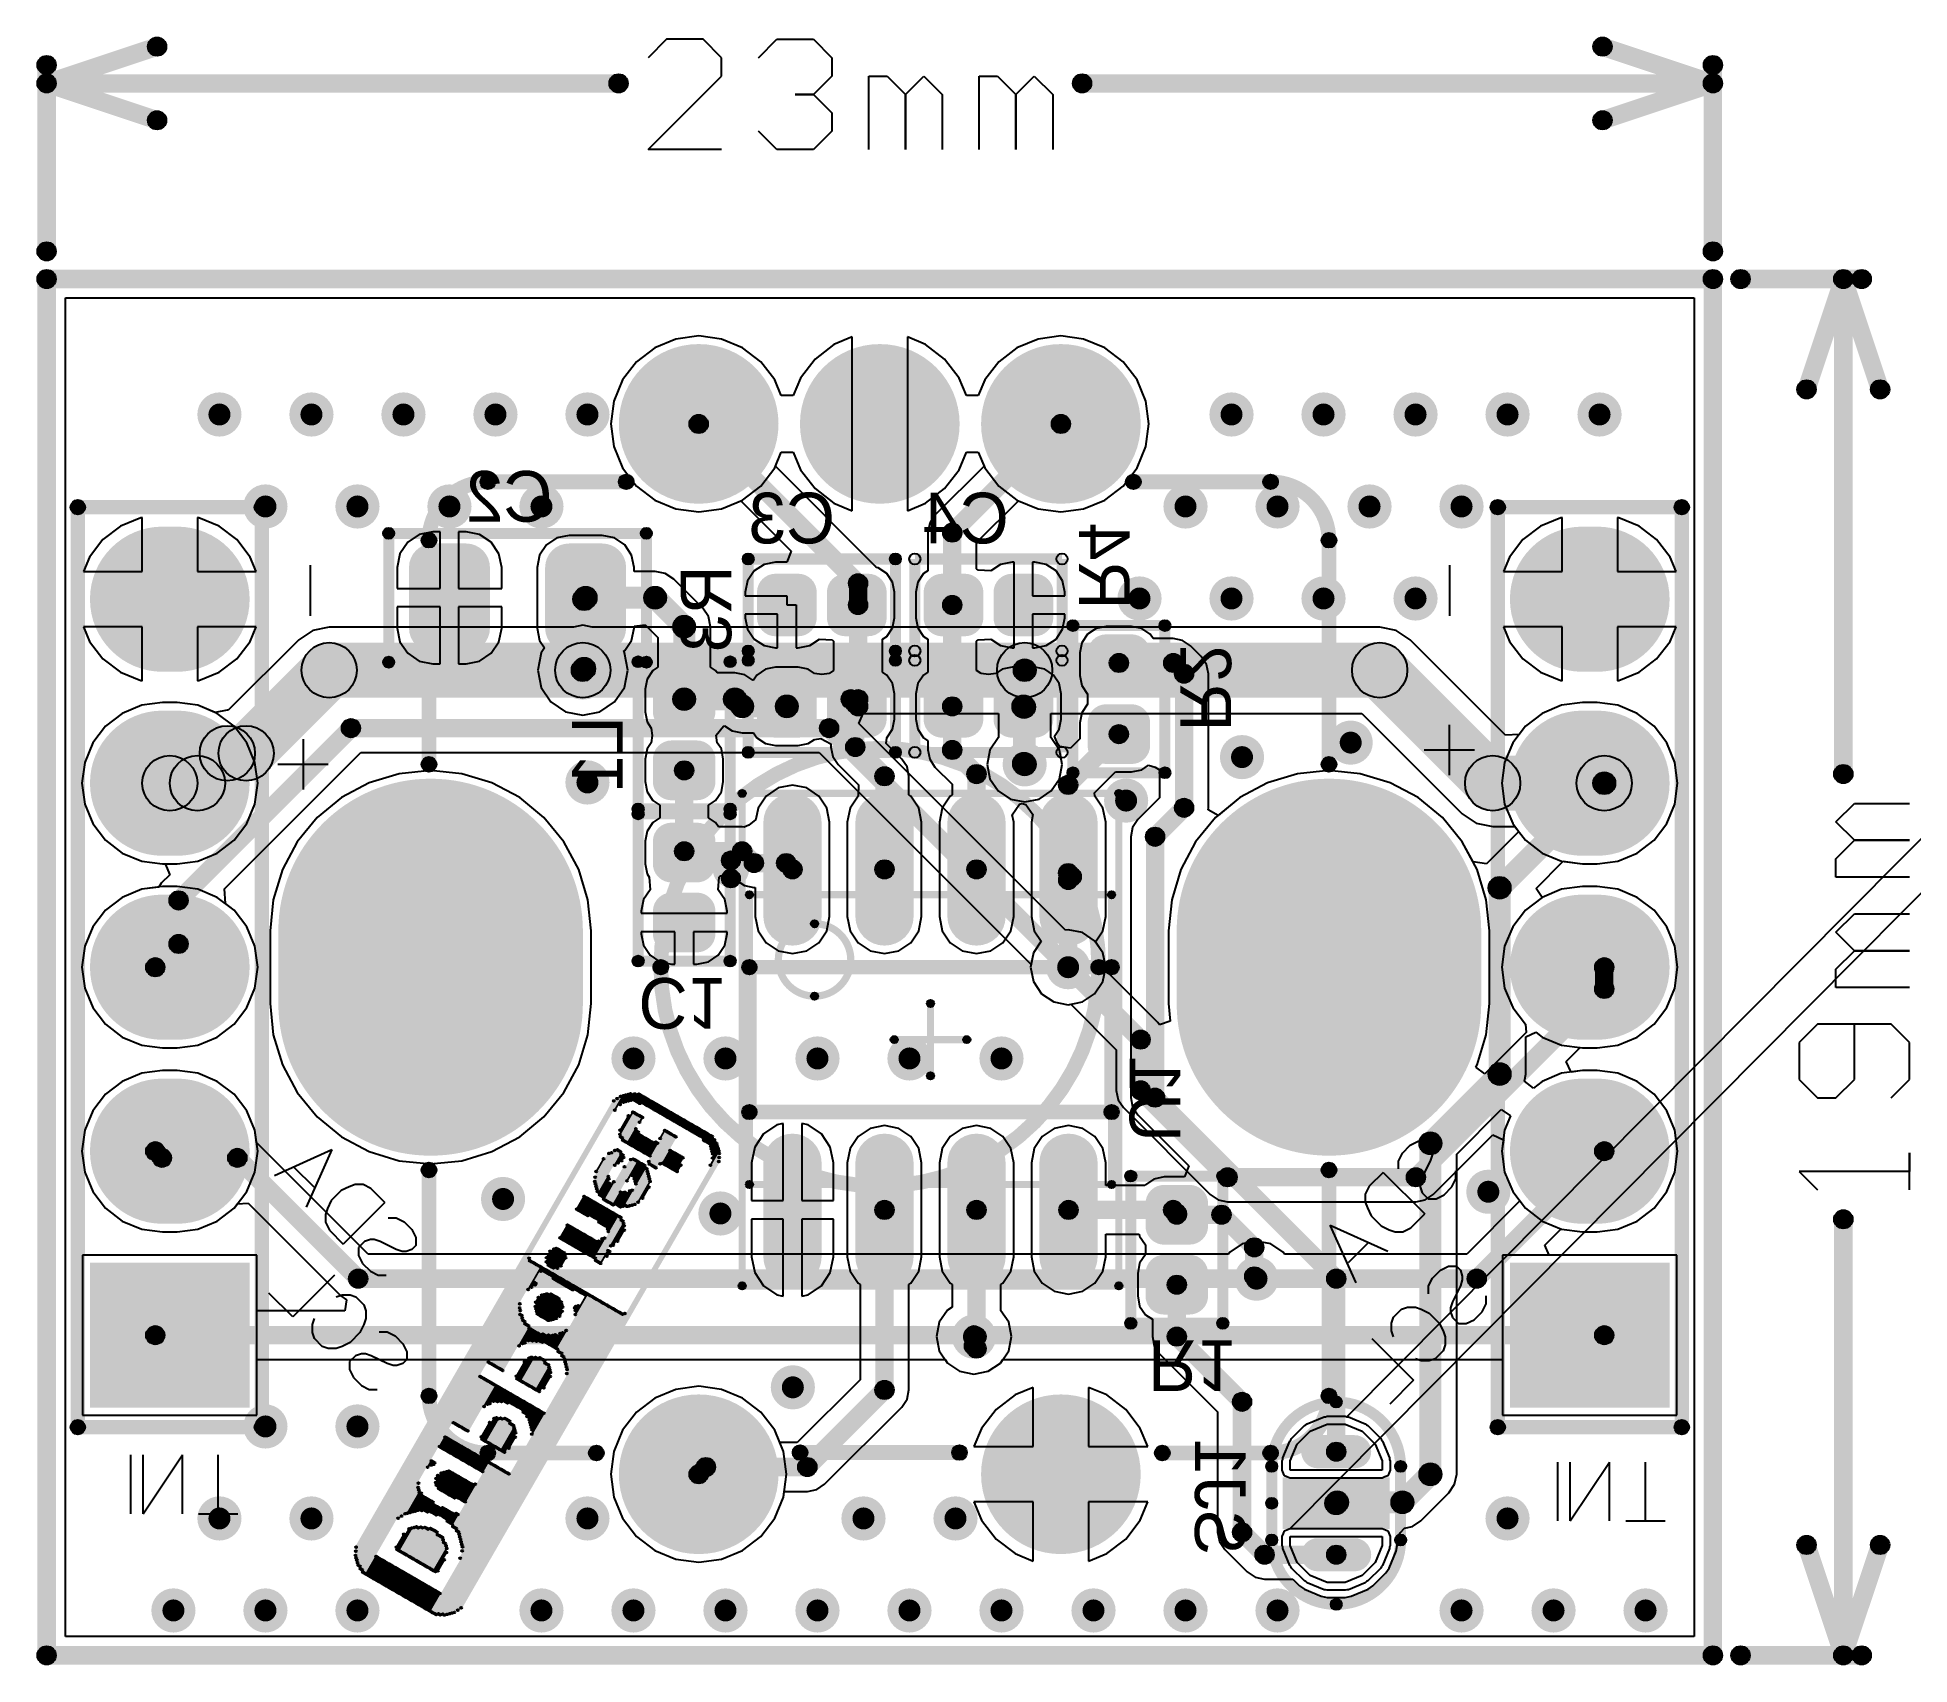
# Model space of a CAD drawing. Header units: millimetres. Extents: x -12 to 5350, y -10 to 5375.
# Drawn here: x -11.63 to 14.21, y -9.63 to 12.84 of the extents above; entities that cross this region are included whole.
import ezdxf

# ---------------------------------------------------------------- set-up
doc = ezdxf.new("R2010")
doc.units = ezdxf.units.MM
for name, color, linetype in [('BottomLayer', 5, 'Continuous'), ('BottomOverlay', 54, 'Continuous'), ('BottomPaste', 16, 'Continuous'), ('BottomSolder', 6, 'Continuous'), ('KeepOutLayer', 6, 'Continuous'), ('Mechanical13', 56, 'Continuous'), ('Mechanical15', 56, 'Continuous'), ('Mechanical16', 56, 'Continuous'), ('MultiLayer', 9, 'Continuous'), ('PadHoleLayer', 156, 'Continuous'), ('TopLayer', 1, 'Continuous'), ('TopOverlay', 2, 'Continuous'), ('TopSolder', 216, 'Continuous'), ('ViaHoleLayer', 16, 'Continuous')]:
    doc.layers.add(name, color=color, linetype=linetype)

msp = doc.modelspace()

# ---------------------------------------------------------------- texts
at = {"layer": 'BottomOverlay', "text_generation_flag": 2}
for s, p in [('C2', (-4.518, 6.15)), ('C3', (-0.617, 5.85)), ('C4', (1.783, 5.85))]:
    msp.add_text(s, height=0.7, dxfattribs=at).set_placement(p)
for s, rotation, p in [('R4', 270, (2.75, 4.938)), ('R3', 90, (-2.05, 5.545)), ('R2', 270, (4.15, 3.255)), ('L1', 90, (-3.55, 3.467)), ('C1', 180, (-3.332, -0.15)), ('U1', 270, (3.45, -2.413)), ('R1', 180, (3.705, -5.15)), ('SJ1', 270, (4.35, -8.116))]:
    msp.add_text(s, height=0.7, rotation=rotation, dxfattribs=at).set_placement(p)

# ---------------------------------------------------------------- blocks, each defined once
blk = doc.blocks.new('HDR1X5_109')
at = {"layer": 'BottomLayer'}
blk.add_hatch(color=5, dxfattribs=at).paths.add_polyline_path([(-0.9, 1), (0.9, 1), (0.9, -1), (-0.9, -1)])
h = blk.add_hatch(color=5, dxfattribs=at)
edge = h.paths.add_edge_path()
edge.add_arc((2.54, -0.1), 0.9, 180, 360)
edge.add_line((3.44, -0.1), (3.44, 0.1))
edge.add_arc((2.54, 0.1), 0.9, 0, 180)
edge.add_line((1.64, 0.1), (1.64, -0.1))
h = blk.add_hatch(color=5, dxfattribs=at)
edge = h.paths.add_edge_path()
edge.add_arc((5.08, -0.1), 0.9, 180, 360)
edge.add_line((5.98, -0.1), (5.98, 0.1))
edge.add_arc((5.08, 0.1), 0.9, 0, 180)
edge.add_line((4.18, 0.1), (4.18, -0.1))
h = blk.add_hatch(color=5, dxfattribs=at)
edge = h.paths.add_edge_path()
edge.add_arc((7.62, -0.1), 0.9, 180, 360)
edge.add_line((8.52, -0.1), (8.52, 0.1))
edge.add_arc((7.62, 0.1), 0.9, 0, 180)
edge.add_line((6.72, 0.1), (6.72, -0.1))
h = blk.add_hatch(color=5, dxfattribs=at)
edge = h.paths.add_edge_path()
edge.add_arc((10.16, -0.1), 0.9, 180, 360)
edge.add_line((11.06, -0.1), (11.06, 0.1))
edge.add_arc((10.16, 0.1), 0.9, 0, 180)
edge.add_line((9.26, 0.1), (9.26, -0.1))
at = {"layer": 'BottomSolder'}
blk.add_hatch(color=6, dxfattribs=at).paths.add_polyline_path([(-1.002, 1.102), (1.002, 1.102), (1.002, -1.102), (-1.002, -1.102)])
h = blk.add_hatch(color=6, dxfattribs=at)
edge = h.paths.add_edge_path()
edge.add_arc((2.54, -0.1), 1.002, 180, 360)
edge.add_line((3.542, -0.1), (3.542, 0.1))
edge.add_arc((2.54, 0.1), 1.002, 0, 180)
edge.add_line((1.538, 0.1), (1.538, -0.1))
h = blk.add_hatch(color=6, dxfattribs=at)
edge = h.paths.add_edge_path()
edge.add_arc((5.08, -0.1), 1.002, 180, 360)
edge.add_line((6.082, -0.1), (6.082, 0.1))
edge.add_arc((5.08, 0.1), 1.002, 0, 180)
edge.add_line((4.078, 0.1), (4.078, -0.1))
h = blk.add_hatch(color=6, dxfattribs=at)
edge = h.paths.add_edge_path()
edge.add_arc((7.62, -0.1), 1.002, 180, 360)
edge.add_line((8.622, -0.1), (8.622, 0.1))
edge.add_arc((7.62, 0.1), 1.002, 0, 180)
edge.add_line((6.618, 0.1), (6.618, -0.1))
h = blk.add_hatch(color=6, dxfattribs=at)
edge = h.paths.add_edge_path()
edge.add_arc((10.16, -0.1), 1.002, 180, 360)
edge.add_line((11.162, -0.1), (11.162, 0.1))
edge.add_arc((10.16, 0.1), 1.002, 0, 180)
edge.add_line((9.158, 0.1), (9.158, -0.1))
at = {"layer": 'MultiLayer'}
blk.add_hatch(color=9, dxfattribs=at).paths.add_polyline_path([(-0.9, 1), (0.9, 1), (0.9, -1), (-0.9, -1)])
h = blk.add_hatch(color=9, dxfattribs=at)
edge = h.paths.add_edge_path()
edge.add_arc((2.54, -0.1), 0.9, 180, 360)
edge.add_line((3.44, -0.1), (3.44, 0.1))
edge.add_arc((2.54, 0.1), 0.9, 0, 180)
edge.add_line((1.64, 0.1), (1.64, -0.1))
h = blk.add_hatch(color=9, dxfattribs=at)
edge = h.paths.add_edge_path()
edge.add_arc((5.08, -0.1), 0.9, 180, 360)
edge.add_line((5.98, -0.1), (5.98, 0.1))
edge.add_arc((5.08, 0.1), 0.9, 0, 180)
edge.add_line((4.18, 0.1), (4.18, -0.1))
h = blk.add_hatch(color=9, dxfattribs=at)
edge = h.paths.add_edge_path()
edge.add_arc((7.62, -0.1), 0.9, 180, 360)
edge.add_line((8.52, -0.1), (8.52, 0.1))
edge.add_arc((7.62, 0.1), 0.9, 0, 180)
edge.add_line((6.72, 0.1), (6.72, -0.1))
h = blk.add_hatch(color=9, dxfattribs=at)
edge = h.paths.add_edge_path()
edge.add_arc((10.16, -0.1), 0.9, 180, 360)
edge.add_line((11.06, -0.1), (11.06, 0.1))
edge.add_arc((10.16, 0.1), 0.9, 0, 180)
edge.add_line((9.26, 0.1), (9.26, -0.1))
at = {"layer": 'PadHoleLayer'}
h = blk.add_hatch(color=156, dxfattribs=at)
edge = h.paths.add_edge_path()
edge.add_arc((0, 0), 0.6, 0, 360)
h = blk.add_hatch(color=156, dxfattribs=at)
edge = h.paths.add_edge_path()
edge.add_arc((2.54, 0), 0.6, 0, 360)
h = blk.add_hatch(color=156, dxfattribs=at)
edge = h.paths.add_edge_path()
edge.add_arc((5.08, 0), 0.6, 0, 360)
h = blk.add_hatch(color=156, dxfattribs=at)
edge = h.paths.add_edge_path()
edge.add_arc((7.62, 0), 0.6, 0, 360)
h = blk.add_hatch(color=156, dxfattribs=at)
edge = h.paths.add_edge_path()
edge.add_arc((10.16, 0), 0.6, 0, 360)
at = {"layer": 'TopLayer'}
blk.add_hatch(color=1, dxfattribs=at).paths.add_polyline_path([(-0.9, 1), (0.9, 1), (0.9, -1), (-0.9, -1)])
h = blk.add_hatch(color=1, dxfattribs=at)
edge = h.paths.add_edge_path()
edge.add_arc((2.54, -0.1), 0.9, 180, 360)
edge.add_line((3.44, -0.1), (3.44, 0.1))
edge.add_arc((2.54, 0.1), 0.9, 0, 180)
edge.add_line((1.64, 0.1), (1.64, -0.1))
h = blk.add_hatch(color=1, dxfattribs=at)
edge = h.paths.add_edge_path()
edge.add_arc((5.08, -0.1), 0.9, 180, 360)
edge.add_line((5.98, -0.1), (5.98, 0.1))
edge.add_arc((5.08, 0.1), 0.9, 0, 180)
edge.add_line((4.18, 0.1), (4.18, -0.1))
h = blk.add_hatch(color=1, dxfattribs=at)
edge = h.paths.add_edge_path()
edge.add_arc((7.62, -0.1), 0.9, 180, 360)
edge.add_line((8.52, -0.1), (8.52, 0.1))
edge.add_arc((7.62, 0.1), 0.9, 0, 180)
edge.add_line((6.72, 0.1), (6.72, -0.1))
h = blk.add_hatch(color=1, dxfattribs=at)
edge = h.paths.add_edge_path()
edge.add_arc((10.16, -0.1), 0.9, 180, 360)
edge.add_line((11.06, -0.1), (11.06, 0.1))
edge.add_arc((10.16, 0.1), 0.9, 0, 180)
edge.add_line((9.26, 0.1), (9.26, -0.1))
at = {"layer": 'TopOverlay'}
h = blk.add_hatch(color=2, dxfattribs=at)
edge = h.paths.add_edge_path()
edge.add_arc((-1.27, 1.27), 0.1, 0, 360)
h = blk.add_hatch(color=2, dxfattribs=at)
edge = h.paths.add_edge_path()
edge.add_arc((-1.27, 1.27), 0.1, 0, 360)
for points in [[(-1.27, 1.17), (-1.27, 1.37), (11.43, 1.37), (11.43, 1.17)], [(-1.37, 1.27), (-1.17, 1.27), (-1.17, -1.27), (-1.37, -1.27)], [(11.33, 1.27), (11.53, 1.27), (11.53, -1.27), (11.33, -1.27)], [(-1.27, -1.37), (-1.27, -1.17), (11.43, -1.17), (11.43, -1.37)]]:
    blk.add_hatch(color=2, dxfattribs=at).paths.add_polyline_path(points)
h = blk.add_hatch(color=2, dxfattribs=at)
edge = h.paths.add_edge_path()
edge.add_arc((11.43, 1.27), 0.1, 0, 360)
h = blk.add_hatch(color=2, dxfattribs=at)
edge = h.paths.add_edge_path()
edge.add_arc((11.43, 1.27), 0.1, 0, 360)
h = blk.add_hatch(color=2, dxfattribs=at)
edge = h.paths.add_edge_path()
edge.add_arc((-1.27, -1.27), 0.1, 0, 360)
h = blk.add_hatch(color=2, dxfattribs=at)
edge = h.paths.add_edge_path()
edge.add_arc((-1.27, -1.27), 0.1, 0, 360)
h = blk.add_hatch(color=2, dxfattribs=at)
edge = h.paths.add_edge_path()
edge.add_arc((11.43, -1.27), 0.1, 0, 360)
h = blk.add_hatch(color=2, dxfattribs=at)
edge = h.paths.add_edge_path()
edge.add_arc((11.43, -1.27), 0.1, 0, 360)
at = {"layer": 'TopSolder'}
blk.add_hatch(color=216, dxfattribs=at).paths.add_polyline_path([(-1.002, 1.102), (1.002, 1.102), (1.002, -1.102), (-1.002, -1.102)])
h = blk.add_hatch(color=216, dxfattribs=at)
edge = h.paths.add_edge_path()
edge.add_arc((2.54, -0.1), 1.002, 180, 360)
edge.add_line((3.542, -0.1), (3.542, 0.1))
edge.add_arc((2.54, 0.1), 1.002, 0, 180)
edge.add_line((1.538, 0.1), (1.538, -0.1))
h = blk.add_hatch(color=216, dxfattribs=at)
edge = h.paths.add_edge_path()
edge.add_arc((5.08, -0.1), 1.002, 180, 360)
edge.add_line((6.082, -0.1), (6.082, 0.1))
edge.add_arc((5.08, 0.1), 1.002, 0, 180)
edge.add_line((4.078, 0.1), (4.078, -0.1))
h = blk.add_hatch(color=216, dxfattribs=at)
edge = h.paths.add_edge_path()
edge.add_arc((7.62, -0.1), 1.002, 180, 360)
edge.add_line((8.622, -0.1), (8.622, 0.1))
edge.add_arc((7.62, 0.1), 1.002, 0, 180)
edge.add_line((6.618, 0.1), (6.618, -0.1))
h = blk.add_hatch(color=216, dxfattribs=at)
edge = h.paths.add_edge_path()
edge.add_arc((10.16, -0.1), 1.002, 180, 360)
edge.add_line((11.162, -0.1), (11.162, 0.1))
edge.add_arc((10.16, 0.1), 1.002, 0, 180)
edge.add_line((9.158, 0.1), (9.158, -0.1))
at = {"layer": 'TopOverlay'}
for centre in [(-1.27, 1.27), (-1.27, 1.27), (11.43, 1.27), (11.43, 1.27), (-1.27, -1.27), (-1.27, -1.27), (11.43, -1.27), (11.43, -1.27)]:
    blk.add_circle(centre, 0.1, dxfattribs=at)
blk = doc.blocks.new('L0402_B_110')
at = {"layer": 'BottomLayer'}
h = blk.add_hatch(color=5, dxfattribs=at)
edge = h.paths.add_edge_path()
edge.add_arc((-0.6382, 0.1746), 0.1556, 90, 180)
edge.add_line((-0.7938, 0.1746), (-0.7938, -0.1746))
edge.add_arc((-0.6382, -0.1746), 0.1556, 180, 270)
edge.add_line((-0.6382, -0.3302), (-0.327, -0.3302))
edge.add_arc((-0.327, -0.1746), 0.1556, 270, 360)
edge.add_line((-0.1714, -0.1746), (-0.1714, 0.1746))
edge.add_arc((-0.327, 0.1746), 0.1556, 0, 90)
edge.add_line((-0.327, 0.3302), (-0.6382, 0.3302))
h = blk.add_hatch(color=5, dxfattribs=at)
edge = h.paths.add_edge_path()
edge.add_arc((0.327, 0.1746), 0.1556, 90, 180)
edge.add_line((0.1714, 0.1746), (0.1714, -0.1746))
edge.add_arc((0.327, -0.1746), 0.1556, 180, 270)
edge.add_line((0.327, -0.3302), (0.6382, -0.3302))
edge.add_arc((0.6382, -0.1746), 0.1556, 270, 360)
edge.add_line((0.7938, -0.1746), (0.7938, 0.1746))
edge.add_arc((0.6382, 0.1746), 0.1556, 0, 90)
edge.add_line((0.6382, 0.3302), (0.327, 0.3302))
at = {"layer": 'BottomOverlay'}
h = blk.add_hatch(color=54, dxfattribs=at)
edge = h.paths.add_edge_path()
edge.add_arc((-1.016, 0.635), 0.0762, 0, 360)
h = blk.add_hatch(color=54, dxfattribs=at)
edge = h.paths.add_edge_path()
edge.add_arc((-1.016, 0.635), 0.0762, 0, 360)
for points in [[(-0.9398, -0.635), (-1.0922, -0.635), (-1.0922, 0.635), (-0.9398, 0.635)], [(1.016, 0.7112), (1.016, 0.5588), (-1.016, 0.5588), (-1.016, 0.7112)], [(1.0922, -0.635), (0.9398, -0.635), (0.9398, 0.635), (1.0922, 0.635)], [(1.016, -0.5588), (1.016, -0.7112), (-1.016, -0.7112), (-1.016, -0.5588)]]:
    blk.add_hatch(color=54, dxfattribs=at).paths.add_polyline_path(points)
h = blk.add_hatch(color=54, dxfattribs=at)
edge = h.paths.add_edge_path()
edge.add_arc((1.016, 0.635), 0.0762, 0, 360)
h = blk.add_hatch(color=54, dxfattribs=at)
edge = h.paths.add_edge_path()
edge.add_arc((1.016, 0.635), 0.0762, 0, 360)
h = blk.add_hatch(color=54, dxfattribs=at)
edge = h.paths.add_edge_path()
edge.add_arc((-1.016, -0.635), 0.0762, 0, 360)
h = blk.add_hatch(color=54, dxfattribs=at)
edge = h.paths.add_edge_path()
edge.add_arc((-1.016, -0.635), 0.0762, 0, 360)
h = blk.add_hatch(color=54, dxfattribs=at)
edge = h.paths.add_edge_path()
edge.add_arc((1.016, -0.635), 0.0762, 0, 360)
h = blk.add_hatch(color=54, dxfattribs=at)
edge = h.paths.add_edge_path()
edge.add_arc((1.016, -0.635), 0.0762, 0, 360)
at = {"layer": 'BottomPaste'}
h = blk.add_hatch(color=16, dxfattribs=at)
edge = h.paths.add_edge_path()
edge.add_arc((-0.6382, 0.1746), 0.1556, 90, 180)
edge.add_line((-0.7938, 0.1746), (-0.7938, -0.1746))
edge.add_arc((-0.6382, -0.1746), 0.1556, 180, 270)
edge.add_line((-0.6382, -0.3302), (-0.327, -0.3302))
edge.add_arc((-0.327, -0.1746), 0.1556, 270, 360)
edge.add_line((-0.1714, -0.1746), (-0.1714, 0.1746))
edge.add_arc((-0.327, 0.1746), 0.1556, 0, 90)
edge.add_line((-0.327, 0.3302), (-0.6382, 0.3302))
h = blk.add_hatch(color=16, dxfattribs=at)
edge = h.paths.add_edge_path()
edge.add_arc((0.327, 0.1746), 0.1556, 90, 180)
edge.add_line((0.1714, 0.1746), (0.1714, -0.1746))
edge.add_arc((0.327, -0.1746), 0.1556, 180, 270)
edge.add_line((0.327, -0.3302), (0.6382, -0.3302))
edge.add_arc((0.6382, -0.1746), 0.1556, 270, 360)
edge.add_line((0.7938, -0.1746), (0.7938, 0.1746))
edge.add_arc((0.6382, 0.1746), 0.1556, 0, 90)
edge.add_line((0.6382, 0.3302), (0.327, 0.3302))
at = {"layer": 'BottomSolder'}
h = blk.add_hatch(color=6, dxfattribs=at)
edge = h.paths.add_edge_path()
edge.add_arc((-0.6382, 0.1746), 0.2572, 90, 180)
edge.add_line((-0.8954, 0.1746), (-0.8954, -0.1746))
edge.add_arc((-0.6382, -0.1746), 0.2572, 180, 270)
edge.add_line((-0.6382, -0.4318), (-0.327, -0.4318))
edge.add_arc((-0.327, -0.1746), 0.2572, 270, 360)
edge.add_line((-0.0698, -0.1746), (-0.0698, 0.1746))
edge.add_arc((-0.327, 0.1746), 0.2572, 0, 90)
edge.add_line((-0.327, 0.4318), (-0.6382, 0.4318))
h = blk.add_hatch(color=6, dxfattribs=at)
edge = h.paths.add_edge_path()
edge.add_arc((0.327, 0.1746), 0.2572, 90, 180)
edge.add_line((0.0698, 0.1746), (0.0698, -0.1746))
edge.add_arc((0.327, -0.1746), 0.2572, 180, 270)
edge.add_line((0.327, -0.4318), (0.6382, -0.4318))
edge.add_arc((0.6382, -0.1746), 0.2572, 270, 360)
edge.add_line((0.8954, -0.1746), (0.8954, 0.1746))
edge.add_arc((0.6382, 0.1746), 0.2572, 0, 90)
edge.add_line((0.6382, 0.4318), (0.327, 0.4318))
at = {"layer": 'BottomOverlay'}
for centre in [(-1.016, 0.635), (-1.016, 0.635), (1.016, 0.635), (1.016, 0.635), (-1.016, -0.635), (-1.016, -0.635), (1.016, -0.635), (1.016, -0.635)]:
    blk.add_circle(centre, 0.0762, dxfattribs=at)
blk = doc.blocks.new('C0402_B_111')
at = {"layer": 'BottomLayer'}
h = blk.add_hatch(color=5, dxfattribs=at)
edge = h.paths.add_edge_path()
edge.add_arc((-0.6382, 0.1746), 0.1556, 90, 180)
edge.add_line((-0.7938, 0.1746), (-0.7938, -0.1746))
edge.add_arc((-0.6382, -0.1746), 0.1556, 180, 270)
edge.add_line((-0.6382, -0.3302), (-0.327, -0.3302))
edge.add_arc((-0.327, -0.1746), 0.1556, 270, 360)
edge.add_line((-0.1714, -0.1746), (-0.1714, 0.1746))
edge.add_arc((-0.327, 0.1746), 0.1556, 0, 90)
edge.add_line((-0.327, 0.3302), (-0.6382, 0.3302))
h = blk.add_hatch(color=5, dxfattribs=at)
edge = h.paths.add_edge_path()
edge.add_arc((0.327, 0.1746), 0.1556, 90, 180)
edge.add_line((0.1714, 0.1746), (0.1714, -0.1746))
edge.add_arc((0.327, -0.1746), 0.1556, 180, 270)
edge.add_line((0.327, -0.3302), (0.6382, -0.3302))
edge.add_arc((0.6382, -0.1746), 0.1556, 270, 360)
edge.add_line((0.7938, -0.1746), (0.7938, 0.1746))
edge.add_arc((0.6382, 0.1746), 0.1556, 0, 90)
edge.add_line((0.6382, 0.3302), (0.327, 0.3302))
at = {"layer": 'BottomOverlay'}
h = blk.add_hatch(color=54, dxfattribs=at)
edge = h.paths.add_edge_path()
edge.add_arc((-1.016, 0.635), 0.0762, 0, 360)
h = blk.add_hatch(color=54, dxfattribs=at)
edge = h.paths.add_edge_path()
edge.add_arc((-1.016, 0.635), 0.0762, 0, 360)
for points in [[(-0.9398, -0.635), (-1.0922, -0.635), (-1.0922, 0.635), (-0.9398, 0.635)], [(-1.016, 0.5588), (-1.016, 0.7112), (1.016, 0.7112), (1.016, 0.5588)], [(1.0922, -0.635), (0.9398, -0.635), (0.9398, 0.635), (1.0922, 0.635)], [(-1.016, -0.7112), (-1.016, -0.5588), (1.016, -0.5588), (1.016, -0.7112)]]:
    blk.add_hatch(color=54, dxfattribs=at).paths.add_polyline_path(points)
h = blk.add_hatch(color=54, dxfattribs=at)
edge = h.paths.add_edge_path()
edge.add_arc((1.016, 0.635), 0.0762, 0, 360)
h = blk.add_hatch(color=54, dxfattribs=at)
edge = h.paths.add_edge_path()
edge.add_arc((1.016, 0.635), 0.0762, 0, 360)
h = blk.add_hatch(color=54, dxfattribs=at)
edge = h.paths.add_edge_path()
edge.add_arc((-1.016, -0.635), 0.0762, 0, 360)
h = blk.add_hatch(color=54, dxfattribs=at)
edge = h.paths.add_edge_path()
edge.add_arc((-1.016, -0.635), 0.0762, 0, 360)
h = blk.add_hatch(color=54, dxfattribs=at)
edge = h.paths.add_edge_path()
edge.add_arc((1.016, -0.635), 0.0762, 0, 360)
h = blk.add_hatch(color=54, dxfattribs=at)
edge = h.paths.add_edge_path()
edge.add_arc((1.016, -0.635), 0.0762, 0, 360)
at = {"layer": 'BottomPaste'}
h = blk.add_hatch(color=16, dxfattribs=at)
edge = h.paths.add_edge_path()
edge.add_arc((-0.6382, 0.1746), 0.1556, 90, 180)
edge.add_line((-0.7938, 0.1746), (-0.7938, -0.1746))
edge.add_arc((-0.6382, -0.1746), 0.1556, 180, 270)
edge.add_line((-0.6382, -0.3302), (-0.327, -0.3302))
edge.add_arc((-0.327, -0.1746), 0.1556, 270, 360)
edge.add_line((-0.1714, -0.1746), (-0.1714, 0.1746))
edge.add_arc((-0.327, 0.1746), 0.1556, 0, 90)
edge.add_line((-0.327, 0.3302), (-0.6382, 0.3302))
h = blk.add_hatch(color=16, dxfattribs=at)
edge = h.paths.add_edge_path()
edge.add_arc((0.327, 0.1746), 0.1556, 90, 180)
edge.add_line((0.1714, 0.1746), (0.1714, -0.1746))
edge.add_arc((0.327, -0.1746), 0.1556, 180, 270)
edge.add_line((0.327, -0.3302), (0.6382, -0.3302))
edge.add_arc((0.6382, -0.1746), 0.1556, 270, 360)
edge.add_line((0.7938, -0.1746), (0.7938, 0.1746))
edge.add_arc((0.6382, 0.1746), 0.1556, 0, 90)
edge.add_line((0.6382, 0.3302), (0.327, 0.3302))
at = {"layer": 'BottomSolder'}
h = blk.add_hatch(color=6, dxfattribs=at)
edge = h.paths.add_edge_path()
edge.add_arc((-0.6382, 0.1746), 0.2572, 90, 180)
edge.add_line((-0.8954, 0.1746), (-0.8954, -0.1746))
edge.add_arc((-0.6382, -0.1746), 0.2572, 180, 270)
edge.add_line((-0.6382, -0.4318), (-0.327, -0.4318))
edge.add_arc((-0.327, -0.1746), 0.2572, 270, 360)
edge.add_line((-0.0698, -0.1746), (-0.0699, 0.1746))
edge.add_arc((-0.327, 0.1746), 0.2572, 0, 90)
edge.add_line((-0.327, 0.4318), (-0.6382, 0.4318))
h = blk.add_hatch(color=6, dxfattribs=at)
edge = h.paths.add_edge_path()
edge.add_arc((0.327, 0.1746), 0.2572, 90, 180)
edge.add_line((0.0698, 0.1746), (0.0699, -0.1746))
edge.add_arc((0.327, -0.1746), 0.2572, 180, 270)
edge.add_line((0.327, -0.4318), (0.6382, -0.4318))
edge.add_arc((0.6382, -0.1746), 0.2572, 270, 360)
edge.add_line((0.8954, -0.1746), (0.8954, 0.1746))
edge.add_arc((0.6382, 0.1746), 0.2572, 0, 90)
edge.add_line((0.6382, 0.4318), (0.327, 0.4318))
at = {"layer": 'BottomOverlay'}
for centre in [(-1.016, 0.635), (-1.016, 0.635), (1.016, 0.635), (1.016, 0.635), (-1.016, -0.635), (-1.016, -0.635), (1.016, -0.635), (1.016, -0.635)]:
    blk.add_circle(centre, 0.0762, dxfattribs=at)
blk = doc.blocks.new('C0402_B_112')
at = {"layer": 'BottomLayer'}
h = blk.add_hatch(color=5, dxfattribs=at)
edge = h.paths.add_edge_path()
edge.add_arc((-0.6382, 0.1746), 0.1556, 90, 180)
edge.add_line((-0.7938, 0.1746), (-0.7938, -0.1746))
edge.add_arc((-0.6382, -0.1746), 0.1556, 180, 270)
edge.add_line((-0.6382, -0.3302), (-0.327, -0.3302))
edge.add_arc((-0.327, -0.1746), 0.1556, 270, 360)
edge.add_line((-0.1714, -0.1746), (-0.1714, 0.1746))
edge.add_arc((-0.327, 0.1746), 0.1556, 0, 90)
edge.add_line((-0.327, 0.3302), (-0.6382, 0.3302))
h = blk.add_hatch(color=5, dxfattribs=at)
edge = h.paths.add_edge_path()
edge.add_arc((0.327, 0.1746), 0.1556, 90, 180)
edge.add_line((0.1714, 0.1746), (0.1714, -0.1746))
edge.add_arc((0.327, -0.1746), 0.1556, 180, 270)
edge.add_line((0.327, -0.3302), (0.6382, -0.3302))
edge.add_arc((0.6382, -0.1746), 0.1556, 270, 360)
edge.add_line((0.7938, -0.1746), (0.7938, 0.1746))
edge.add_arc((0.6382, 0.1746), 0.1556, 0, 90)
edge.add_line((0.6382, 0.3302), (0.327, 0.3302))
at = {"layer": 'BottomOverlay'}
h = blk.add_hatch(color=54, dxfattribs=at)
edge = h.paths.add_edge_path()
edge.add_arc((-1.016, 0.635), 0.0762, 0, 360)
h = blk.add_hatch(color=54, dxfattribs=at)
edge = h.paths.add_edge_path()
edge.add_arc((-1.016, 0.635), 0.0762, 0, 360)
for points in [[(-1.0922, 0.635), (-0.9398, 0.635), (-0.9398, -0.635), (-1.0922, -0.635)], [(1.016, 0.7112), (1.016, 0.5588), (-1.016, 0.5588), (-1.016, 0.7112)], [(0.9398, 0.635), (1.0922, 0.635), (1.0922, -0.635), (0.9398, -0.635)], [(1.016, -0.5588), (1.016, -0.7112), (-1.016, -0.7112), (-1.016, -0.5588)]]:
    blk.add_hatch(color=54, dxfattribs=at).paths.add_polyline_path(points)
h = blk.add_hatch(color=54, dxfattribs=at)
edge = h.paths.add_edge_path()
edge.add_arc((1.016, 0.635), 0.0762, 0, 360)
h = blk.add_hatch(color=54, dxfattribs=at)
edge = h.paths.add_edge_path()
edge.add_arc((1.016, 0.635), 0.0762, 0, 360)
h = blk.add_hatch(color=54, dxfattribs=at)
edge = h.paths.add_edge_path()
edge.add_arc((-1.016, -0.635), 0.0762, 0, 360)
h = blk.add_hatch(color=54, dxfattribs=at)
edge = h.paths.add_edge_path()
edge.add_arc((-1.016, -0.635), 0.0762, 0, 360)
h = blk.add_hatch(color=54, dxfattribs=at)
edge = h.paths.add_edge_path()
edge.add_arc((1.016, -0.635), 0.0762, 0, 360)
h = blk.add_hatch(color=54, dxfattribs=at)
edge = h.paths.add_edge_path()
edge.add_arc((1.016, -0.635), 0.0762, 0, 360)
at = {"layer": 'BottomPaste'}
h = blk.add_hatch(color=16, dxfattribs=at)
edge = h.paths.add_edge_path()
edge.add_arc((-0.6382, 0.1746), 0.1556, 90, 180)
edge.add_line((-0.7938, 0.1746), (-0.7938, -0.1746))
edge.add_arc((-0.6382, -0.1746), 0.1556, 180, 270)
edge.add_line((-0.6382, -0.3302), (-0.327, -0.3302))
edge.add_arc((-0.327, -0.1746), 0.1556, 270, 360)
edge.add_line((-0.1714, -0.1746), (-0.1714, 0.1746))
edge.add_arc((-0.327, 0.1746), 0.1556, 0, 90)
edge.add_line((-0.327, 0.3302), (-0.6382, 0.3302))
h = blk.add_hatch(color=16, dxfattribs=at)
edge = h.paths.add_edge_path()
edge.add_arc((0.327, 0.1746), 0.1556, 90, 180)
edge.add_line((0.1714, 0.1746), (0.1714, -0.1746))
edge.add_arc((0.327, -0.1746), 0.1556, 180, 270)
edge.add_line((0.327, -0.3302), (0.6382, -0.3302))
edge.add_arc((0.6382, -0.1746), 0.1556, 270, 360)
edge.add_line((0.7938, -0.1746), (0.7938, 0.1746))
edge.add_arc((0.6382, 0.1746), 0.1556, 0, 90)
edge.add_line((0.6382, 0.3302), (0.327, 0.3302))
at = {"layer": 'BottomSolder'}
h = blk.add_hatch(color=6, dxfattribs=at)
edge = h.paths.add_edge_path()
edge.add_arc((-0.6382, 0.1746), 0.2572, 90, 180)
edge.add_line((-0.8954, 0.1746), (-0.8954, -0.1746))
edge.add_arc((-0.6382, -0.1746), 0.2572, 180, 270)
edge.add_line((-0.6382, -0.4318), (-0.327, -0.4318))
edge.add_arc((-0.327, -0.1746), 0.2572, 270, 360)
edge.add_line((-0.0698, -0.1746), (-0.0698, 0.1746))
edge.add_arc((-0.327, 0.1746), 0.2572, 0, 90)
edge.add_line((-0.327, 0.4318), (-0.6382, 0.4318))
h = blk.add_hatch(color=6, dxfattribs=at)
edge = h.paths.add_edge_path()
edge.add_arc((0.327, 0.1746), 0.2572, 90, 180)
edge.add_line((0.0698, 0.1746), (0.0698, -0.1746))
edge.add_arc((0.327, -0.1746), 0.2572, 180, 270)
edge.add_line((0.327, -0.4318), (0.6382, -0.4318))
edge.add_arc((0.6382, -0.1746), 0.2572, 270, 360)
edge.add_line((0.8954, -0.1746), (0.8954, 0.1746))
edge.add_arc((0.6382, 0.1746), 0.2572, 0, 90)
edge.add_line((0.6382, 0.4318), (0.327, 0.4318))
at = {"layer": 'BottomOverlay'}
for centre in [(-1.016, 0.635), (-1.016, 0.635), (1.016, 0.635), (1.016, 0.635), (-1.016, -0.635), (-1.016, -0.635), (1.016, -0.635), (1.016, -0.635)]:
    blk.add_circle(centre, 0.0762, dxfattribs=at)
blk = doc.blocks.new('DUPPA_TOP_300X76_B_113')
at = {"layer": 'BottomSolder'}
h = blk.add_hatch(color=6, dxfattribs=at)
edge = h.paths.add_edge_path()
edge.add_arc((0.025, -0.254), 0.0127, 0, 360)
for points in [[(0.025, -0.267), (0.025, -0.241), (4.877, -0.241), (4.877, -0.267)], [(0.051, -0.216), (0.051, -0.191), (4.877, -0.191), (4.877, -0.216)], [(0.051, -0.241), (0.051, -0.216), (4.877, -0.216), (4.877, -0.241)], [(0.076, -0.191), (0.076, -0.165), (4.877, -0.165), (4.877, -0.191)], [(0.102, -0.165), (0.102, -0.14), (4.877, -0.14), (4.877, -0.165)], [(0.127, -0.14), (0.127, -0.114), (4.902, -0.114), (4.902, -0.14)], [(0.152, -0.114), (0.152, -0.089), (7.468, -0.089), (7.468, -0.114)], [(0.203, -0.089), (0.203, -0.064), (7.417, -0.064), (7.417, -0.089)], [(0.254, -0.064), (0.254, -0.038), (7.366, -0.038), (7.366, -0.064)], [(7.264, -0.14), (7.264, -0.114), (7.493, -0.114), (7.493, -0.14)], [(7.366, -0.165), (7.366, -0.14), (7.518, -0.14), (7.518, -0.165)], [(7.417, -0.191), (7.417, -0.165), (7.544, -0.165), (7.544, -0.191)], [(7.442, -0.216), (7.442, -0.191), (7.569, -0.191), (7.569, -0.216)], [(7.468, -0.241), (7.468, -0.216), (7.569, -0.216), (7.569, -0.241)], [(7.493, -0.267), (7.493, -0.241), (7.595, -0.241), (7.595, -0.267)], [(0, -0.318), (0, -0.292), (4.877, -0.292), (4.877, -0.318)], [(0, -0.343), (0, -0.318), (4.293, -0.318), (4.293, -0.343)], [(0, -0.368), (0, -0.343), (0.279, -0.343), (0.279, -0.368)], [(0, -0.394), (0, -0.368), (0.279, -0.368), (0.279, -0.394)], [(0, -0.419), (0, -0.394), (0.279, -0.394), (0.279, -0.419)], [(0, -0.445), (0, -0.419), (0.279, -0.419), (0.279, -0.445)], [(0, -0.47), (0, -0.445), (0.279, -0.445), (0.279, -0.47)], [(0, -0.495), (0, -0.47), (0.279, -0.47), (0.279, -0.495)], [(0, -0.521), (0, -0.495), (0.279, -0.495), (0.279, -0.521)], [(0.025, -0.292), (0.025, -0.267), (4.877, -0.267), (4.877, -0.292)], [(0.889, -0.368), (0.889, -0.343), (1.448, -0.343), (1.448, -0.368)], [(0.94, -0.394), (0.94, -0.368), (1.397, -0.368), (1.397, -0.394)], [(0.991, -0.419), (0.991, -0.394), (1.372, -0.394), (1.372, -0.419)], [(1.016, -0.445), (1.016, -0.419), (1.346, -0.419), (1.346, -0.445)], [(1.041, -0.47), (1.041, -0.445), (1.346, -0.445), (1.346, -0.47)], [(1.067, -0.495), (1.067, -0.47), (1.321, -0.47), (1.321, -0.495)], [(1.092, -0.521), (1.092, -0.495), (1.321, -0.495), (1.321, -0.521)], [(1.702, -0.368), (1.702, -0.343), (1.803, -0.343), (1.803, -0.368)], [(1.753, -0.394), (1.753, -0.368), (1.803, -0.368), (1.803, -0.394)], [(1.778, -0.419), (1.778, -0.394), (1.803, -0.394), (1.803, -0.419)], [(2.032, -0.368), (2.032, -0.343), (2.184, -0.343), (2.184, -0.368)], [(2.032, -0.394), (2.032, -0.368), (2.184, -0.368), (2.184, -0.394)], [(2.032, -0.419), (2.032, -0.394), (2.184, -0.394), (2.184, -0.419)], [(2.032, -0.445), (2.032, -0.419), (2.184, -0.419), (2.184, -0.445)], [(2.032, -0.47), (2.032, -0.445), (2.184, -0.445), (2.184, -0.47)], [(2.032, -0.495), (2.032, -0.47), (2.184, -0.47), (2.184, -0.495)], [(2.032, -0.521), (2.032, -0.495), (2.184, -0.495), (2.184, -0.521)], [(2.413, -0.368), (2.413, -0.343), (3.15, -0.343), (3.15, -0.368)], [(2.413, -0.394), (2.413, -0.368), (3.15, -0.368), (3.15, -0.394)], [(2.413, -0.419), (2.413, -0.394), (3.15, -0.394), (3.15, -0.419)], [(2.413, -0.445), (2.413, -0.419), (3.15, -0.419), (3.15, -0.445)], [(2.413, -0.47), (2.413, -0.445), (3.15, -0.445), (3.15, -0.47)], [(2.413, -0.495), (2.413, -0.47), (3.15, -0.47), (3.15, -0.495)], [(2.413, -0.521), (2.413, -0.495), (3.15, -0.495), (3.15, -0.521)], [(3.378, -0.368), (3.378, -0.343), (4.242, -0.343), (4.242, -0.368)], [(3.378, -0.394), (3.378, -0.368), (4.216, -0.368), (4.216, -0.394)], [(3.378, -0.419), (3.378, -0.394), (4.166, -0.394), (4.166, -0.419)], [(3.378, -0.445), (3.378, -0.419), (4.166, -0.419), (4.166, -0.445)], [(3.378, -0.47), (3.378, -0.445), (4.14, -0.445), (4.14, -0.47)], [(3.378, -0.495), (3.378, -0.47), (4.115, -0.47), (4.115, -0.495)], [(3.378, -0.521), (3.378, -0.495), (4.115, -0.495), (4.115, -0.521)], [(4.42, -0.521), (4.42, -0.495), (4.496, -0.495), (4.496, -0.521)], [(4.521, -0.343), (4.521, -0.318), (4.877, -0.318), (4.877, -0.343)], [(4.572, -0.368), (4.572, -0.343), (4.648, -0.343), (4.648, -0.368)], [(4.623, -0.394), (4.623, -0.368), (4.648, -0.368), (4.648, -0.394)], [(4.826, -0.368), (4.826, -0.343), (4.877, -0.343), (4.877, -0.368)], [(4.851, -0.394), (4.851, -0.368), (4.877, -0.368), (4.877, -0.394)], [(4.851, -0.419), (4.851, -0.394), (4.877, -0.394), (4.877, -0.419)], [(4.851, -0.445), (4.851, -0.419), (4.877, -0.419), (4.877, -0.445)], [(4.851, -0.47), (4.851, -0.445), (4.877, -0.445), (4.877, -0.47)], [(4.851, -0.495), (4.851, -0.47), (4.877, -0.47), (4.877, -0.495)], [(4.851, -0.521), (4.851, -0.495), (4.877, -0.495), (4.877, -0.521)], [(4.953, -0.419), (4.953, -0.394), (5.207, -0.394), (5.207, -0.419)], [(4.953, -0.445), (4.953, -0.419), (5.207, -0.419), (5.207, -0.445)], [(4.953, -0.47), (4.953, -0.445), (5.207, -0.445), (5.207, -0.47)], [(4.953, -0.495), (4.953, -0.47), (5.207, -0.47), (5.207, -0.495)], [(4.978, -0.368), (4.978, -0.343), (5.182, -0.343), (5.182, -0.368)], [(4.978, -0.394), (4.978, -0.368), (5.207, -0.368), (5.207, -0.394)], [(4.978, -0.521), (4.978, -0.495), (5.207, -0.495), (5.207, -0.521)], [(5.029, -0.343), (5.029, -0.318), (5.131, -0.318), (5.131, -0.343)], [(5.359, -0.368), (5.359, -0.343), (5.563, -0.343), (5.563, -0.368)], [(5.359, -0.394), (5.359, -0.368), (5.563, -0.368), (5.563, -0.394)], [(5.359, -0.419), (5.359, -0.394), (5.563, -0.394), (5.563, -0.419)], [(5.359, -0.445), (5.359, -0.419), (5.563, -0.419), (5.563, -0.445)], [(5.359, -0.47), (5.359, -0.445), (5.563, -0.445), (5.563, -0.47)], [(5.359, -0.495), (5.359, -0.47), (5.563, -0.47), (5.563, -0.495)], [(5.359, -0.521), (5.359, -0.495), (5.563, -0.495), (5.563, -0.521)], [(5.817, -0.368), (5.817, -0.343), (6.02, -0.343), (6.02, -0.368)], [(5.817, -0.394), (5.817, -0.368), (6.02, -0.368), (6.02, -0.394)], [(5.817, -0.419), (5.817, -0.394), (6.02, -0.394), (6.02, -0.419)], [(5.817, -0.445), (5.817, -0.419), (6.02, -0.419), (6.02, -0.445)], [(5.817, -0.47), (5.817, -0.445), (6.02, -0.445), (6.02, -0.47)], [(5.817, -0.495), (5.817, -0.47), (6.02, -0.47), (6.02, -0.495)], [(5.817, -0.521), (5.817, -0.495), (6.02, -0.495), (6.02, -0.521)], [(6.172, -0.495), (6.172, -0.47), (6.807, -0.47), (6.807, -0.495)], [(6.172, -0.521), (6.172, -0.495), (6.426, -0.495), (6.426, -0.521)], [(6.198, -0.47), (6.198, -0.445), (6.807, -0.445), (6.807, -0.47)], [(6.223, -0.445), (6.223, -0.419), (6.807, -0.419), (6.807, -0.445)], [(6.248, -0.419), (6.248, -0.394), (6.782, -0.394), (6.782, -0.419)], [(6.274, -0.394), (6.274, -0.368), (6.731, -0.368), (6.731, -0.394)], [(6.325, -0.368), (6.325, -0.343), (6.706, -0.343), (6.706, -0.368)], [(6.401, -0.343), (6.401, -0.318), (6.604, -0.318), (6.604, -0.343)], [(6.604, -0.521), (6.604, -0.495), (6.782, -0.495), (6.782, -0.521)], [(6.96, -0.445), (6.96, -0.419), (7.366, -0.419), (7.366, -0.445)], [(6.96, -0.47), (6.96, -0.445), (7.366, -0.445), (7.366, -0.47)], [(6.96, -0.495), (6.96, -0.47), (7.366, -0.47), (7.366, -0.495)], [(6.96, -0.521), (6.96, -0.495), (7.188, -0.495), (7.188, -0.521)], [(6.985, -0.394), (6.985, -0.368), (7.366, -0.368), (7.366, -0.394)], [(6.985, -0.419), (6.985, -0.394), (7.366, -0.394), (7.366, -0.419)], [(7.01, -0.368), (7.01, -0.343), (7.366, -0.343), (7.366, -0.368)], [(7.061, -0.343), (7.061, -0.318), (7.29, -0.318), (7.29, -0.343)], [(7.29, -0.521), (7.29, -0.495), (7.366, -0.495), (7.366, -0.521)], [(7.518, -0.292), (7.518, -0.267), (7.595, -0.267), (7.595, -0.292)], [(7.518, -0.318), (7.518, -0.292), (7.62, -0.292), (7.62, -0.318)], [(7.518, -0.343), (7.518, -0.318), (7.62, -0.318), (7.62, -0.343)], [(7.518, -0.368), (7.518, -0.343), (7.62, -0.343), (7.62, -0.368)], [(7.518, -0.394), (7.518, -0.368), (7.62, -0.368), (7.62, -0.394)], [(7.544, -0.419), (7.544, -0.394), (7.62, -0.394), (7.62, -0.419)], [(7.544, -0.445), (7.544, -0.419), (7.62, -0.419), (7.62, -0.445)], [(7.544, -0.47), (7.544, -0.445), (7.62, -0.445), (7.62, -0.47)], [(7.544, -0.495), (7.544, -0.47), (7.62, -0.47), (7.62, -0.495)], [(7.544, -0.521), (7.544, -0.495), (7.62, -0.495), (7.62, -0.521)], [(0, -0.546), (0, -0.521), (0.279, -0.521), (0.279, -0.546)], [(0, -0.572), (0, -0.546), (0.279, -0.546), (0.279, -0.572)], [(0, -0.597), (0, -0.572), (0.279, -0.572), (0.279, -0.597)], [(0, -0.622), (0, -0.597), (0.279, -0.597), (0.279, -0.622)], [(0, -0.648), (0, -0.622), (0.279, -0.622), (0.279, -0.648)], [(0, -0.673), (0, -0.648), (0.279, -0.648), (0.279, -0.673)], [(0, -0.699), (0, -0.673), (0.279, -0.673), (0.279, -0.699)], [(0, -0.724), (0, -0.699), (0.279, -0.699), (0.279, -0.724)], [(0, -0.749), (0, -0.724), (0.279, -0.724), (0.279, -0.749)], [(0, -0.775), (0, -0.749), (0.279, -0.749), (0.279, -0.775)], [(0, -0.8), (0, -0.775), (0.279, -0.775), (0.279, -0.8)], [(0.508, -0.572), (0.508, -0.546), (0.838, -0.546), (0.838, -0.572)], [(0.508, -0.597), (0.508, -0.572), (0.864, -0.572), (0.864, -0.597)], [(0.508, -0.622), (0.508, -0.597), (0.889, -0.597), (0.889, -0.622)], [(0.508, -0.648), (0.508, -0.622), (0.914, -0.622), (0.914, -0.648)], [(0.508, -0.673), (0.508, -0.648), (0.914, -0.648), (0.914, -0.673)], [(0.508, -0.699), (0.508, -0.673), (0.94, -0.673), (0.94, -0.699)], [(0.508, -0.724), (0.508, -0.699), (0.94, -0.699), (0.94, -0.724)], [(0.508, -0.749), (0.508, -0.724), (0.965, -0.724), (0.965, -0.749)], [(0.508, -0.775), (0.508, -0.749), (0.965, -0.749), (0.965, -0.775)], [(0.508, -0.8), (0.508, -0.775), (0.965, -0.775), (0.965, -0.8)], [(0.533, -0.546), (0.533, -0.521), (0.737, -0.521), (0.737, -0.546)], [(1.118, -0.546), (1.118, -0.521), (1.321, -0.521), (1.321, -0.546)], [(1.143, -0.572), (1.143, -0.546), (1.321, -0.546), (1.321, -0.572)], [(1.143, -0.597), (1.143, -0.572), (1.321, -0.572), (1.321, -0.597)], [(1.168, -0.622), (1.168, -0.597), (1.321, -0.597), (1.321, -0.622)], [(1.168, -0.648), (1.168, -0.622), (1.321, -0.622), (1.321, -0.648)], [(1.168, -0.673), (1.168, -0.648), (1.321, -0.648), (1.321, -0.673)], [(1.194, -0.699), (1.194, -0.673), (1.295, -0.673), (1.295, -0.699)], [(1.194, -0.724), (1.194, -0.699), (1.295, -0.699), (1.295, -0.724)], [(1.194, -0.749), (1.194, -0.724), (1.295, -0.724), (1.295, -0.749)], [(1.194, -0.775), (1.194, -0.749), (1.295, -0.749), (1.295, -0.775)], [(1.194, -0.8), (1.194, -0.775), (1.295, -0.775), (1.295, -0.8)], [(1.524, -0.648), (1.524, -0.622), (1.803, -0.622), (1.803, -0.648)], [(1.524, -0.673), (1.524, -0.648), (1.803, -0.648), (1.803, -0.673)], [(1.524, -0.699), (1.524, -0.673), (1.803, -0.673), (1.803, -0.699)], [(1.524, -0.724), (1.524, -0.699), (1.803, -0.699), (1.803, -0.724)], [(1.524, -0.749), (1.524, -0.724), (1.803, -0.724), (1.803, -0.749)], [(1.524, -0.775), (1.524, -0.749), (1.803, -0.749), (1.803, -0.775)], [(1.524, -0.8), (1.524, -0.775), (1.803, -0.775), (1.803, -0.8)], [(1.549, -0.597), (1.549, -0.572), (1.753, -0.572), (1.753, -0.597)], [(1.549, -0.622), (1.549, -0.597), (1.778, -0.597), (1.778, -0.622)], [(1.575, -0.572), (1.575, -0.546), (1.727, -0.546), (1.727, -0.572)], [(1.626, -0.546), (1.626, -0.521), (1.676, -0.521), (1.676, -0.546)], [(2.032, -0.546), (2.032, -0.521), (2.184, -0.521), (2.184, -0.546)], [(2.032, -0.572), (2.032, -0.546), (2.184, -0.546), (2.184, -0.572)], [(2.032, -0.597), (2.032, -0.572), (2.184, -0.572), (2.184, -0.597)], [(2.032, -0.622), (2.032, -0.597), (2.184, -0.597), (2.184, -0.622)], [(2.032, -0.648), (2.032, -0.622), (2.184, -0.622), (2.184, -0.648)], [(2.032, -0.673), (2.032, -0.648), (2.184, -0.648), (2.184, -0.673)], [(2.032, -0.699), (2.032, -0.673), (2.184, -0.673), (2.184, -0.699)], [(2.032, -0.724), (2.032, -0.699), (2.184, -0.699), (2.184, -0.724)], [(2.032, -0.749), (2.032, -0.724), (2.184, -0.724), (2.184, -0.749)], [(2.032, -0.775), (2.032, -0.749), (2.184, -0.749), (2.184, -0.775)], [(2.032, -0.8), (2.032, -0.775), (2.184, -0.775), (2.184, -0.8)], [(2.413, -0.546), (2.413, -0.521), (3.15, -0.521), (3.15, -0.546)], [(2.413, -0.572), (2.413, -0.546), (3.15, -0.546), (3.15, -0.572)], [(2.413, -0.597), (2.413, -0.572), (3.15, -0.572), (3.15, -0.597)], [(2.438, -0.8), (2.438, -0.775), (2.667, -0.775), (2.667, -0.8)], [(2.819, -0.622), (2.819, -0.597), (3.15, -0.597), (3.15, -0.622)], [(2.87, -0.648), (2.87, -0.622), (3.15, -0.622), (3.15, -0.648)], [(2.896, -0.673), (2.896, -0.648), (3.15, -0.648), (3.15, -0.673)], [(2.946, -0.699), (2.946, -0.673), (3.15, -0.673), (3.15, -0.699)], [(2.972, -0.724), (2.972, -0.699), (3.15, -0.699), (3.15, -0.724)], [(2.972, -0.749), (2.972, -0.724), (3.15, -0.724), (3.15, -0.749)], [(2.997, -0.775), (2.997, -0.749), (3.15, -0.749), (3.15, -0.775)], [(2.997, -0.8), (2.997, -0.775), (3.15, -0.775), (3.15, -0.8)], [(3.378, -0.546), (3.378, -0.521), (4.089, -0.521), (4.089, -0.546)], [(3.378, -0.572), (3.378, -0.546), (4.089, -0.546), (4.089, -0.572)], [(3.378, -0.597), (3.378, -0.572), (4.089, -0.572), (4.089, -0.597)], [(3.404, -0.8), (3.404, -0.775), (3.632, -0.775), (3.632, -0.8)], [(3.785, -0.622), (3.785, -0.597), (4.064, -0.597), (4.064, -0.622)], [(3.835, -0.648), (3.835, -0.622), (4.064, -0.622), (4.064, -0.648)], [(3.861, -0.673), (3.861, -0.648), (4.064, -0.648), (4.064, -0.673)], [(3.912, -0.699), (3.912, -0.673), (4.064, -0.673), (4.064, -0.699)], [(3.937, -0.724), (3.937, -0.699), (4.064, -0.699), (4.064, -0.724)], [(3.937, -0.749), (3.937, -0.724), (4.064, -0.724), (4.064, -0.749)], [(3.962, -0.775), (3.962, -0.749), (4.064, -0.749), (4.064, -0.775)], [(3.962, -0.8), (3.962, -0.775), (4.064, -0.775), (4.064, -0.8)], [(4.293, -0.622), (4.293, -0.597), (4.597, -0.597), (4.597, -0.622)], [(4.293, -0.648), (4.293, -0.622), (4.623, -0.622), (4.623, -0.648)], [(4.293, -0.673), (4.293, -0.648), (4.623, -0.648), (4.623, -0.673)], [(4.293, -0.699), (4.293, -0.673), (4.623, -0.673), (4.623, -0.699)], [(4.293, -0.724), (4.293, -0.699), (4.623, -0.699), (4.623, -0.724)], [(4.293, -0.749), (4.293, -0.724), (4.623, -0.724), (4.623, -0.749)], [(4.293, -0.775), (4.293, -0.749), (4.623, -0.749), (4.623, -0.775)], [(4.293, -0.8), (4.293, -0.775), (4.597, -0.775), (4.597, -0.8)], [(4.318, -0.597), (4.318, -0.572), (4.597, -0.572), (4.597, -0.597)], [(4.343, -0.572), (4.343, -0.546), (4.572, -0.546), (4.572, -0.572)], [(4.369, -0.546), (4.369, -0.521), (4.547, -0.521), (4.547, -0.546)], [(4.826, -0.572), (4.826, -0.546), (4.877, -0.546), (4.877, -0.572)], [(4.826, -0.597), (4.826, -0.572), (4.877, -0.572), (4.877, -0.597)], [(4.826, -0.622), (4.826, -0.597), (4.877, -0.597), (4.877, -0.622)], [(4.826, -0.648), (4.826, -0.622), (4.877, -0.622), (4.877, -0.648)], [(4.826, -0.673), (4.826, -0.648), (4.877, -0.648), (4.877, -0.673)], [(4.826, -0.699), (4.826, -0.673), (4.877, -0.673), (4.877, -0.699)], [(4.826, -0.724), (4.826, -0.699), (4.877, -0.699), (4.877, -0.724)], [(4.826, -0.749), (4.826, -0.724), (4.877, -0.724), (4.877, -0.749)], [(4.826, -0.775), (4.826, -0.749), (4.877, -0.749), (4.877, -0.775)], [(4.826, -0.8), (4.826, -0.775), (4.877, -0.775), (4.877, -0.8)], [(4.851, -0.546), (4.851, -0.521), (4.877, -0.521), (4.877, -0.546)], [(4.978, -0.546), (4.978, -0.521), (5.182, -0.521), (5.182, -0.546)], [(5.029, -0.572), (5.029, -0.546), (5.156, -0.546), (5.156, -0.572)], [(5.359, -0.546), (5.359, -0.521), (5.563, -0.521), (5.563, -0.546)], [(5.359, -0.572), (5.359, -0.546), (5.563, -0.546), (5.563, -0.572)], [(5.359, -0.597), (5.359, -0.572), (5.563, -0.572), (5.563, -0.597)], [(5.359, -0.622), (5.359, -0.597), (5.563, -0.597), (5.563, -0.622)], [(5.359, -0.648), (5.359, -0.622), (5.563, -0.622), (5.563, -0.648)], [(5.359, -0.673), (5.359, -0.648), (5.563, -0.648), (5.563, -0.673)], [(5.359, -0.699), (5.359, -0.673), (5.563, -0.673), (5.563, -0.699)], [(5.359, -0.724), (5.359, -0.699), (5.563, -0.699), (5.563, -0.724)], [(5.359, -0.749), (5.359, -0.724), (5.563, -0.724), (5.563, -0.749)], [(5.359, -0.775), (5.359, -0.749), (5.563, -0.749), (5.563, -0.775)], [(5.359, -0.8), (5.359, -0.775), (5.563, -0.775), (5.563, -0.8)], [(5.817, -0.546), (5.817, -0.521), (6.02, -0.521), (6.02, -0.546)], [(5.817, -0.724), (5.817, -0.699), (6.02, -0.699), (6.02, -0.724)], [(5.817, -0.749), (5.817, -0.724), (6.02, -0.724), (6.02, -0.749)], [(5.817, -0.775), (5.817, -0.749), (6.02, -0.749), (6.02, -0.775)], [(5.817, -0.8), (5.817, -0.775), (6.02, -0.775), (6.02, -0.8)], [(5.842, -0.572), (5.842, -0.546), (6.02, -0.546), (6.02, -0.572)], [(5.842, -0.597), (5.842, -0.572), (6.02, -0.572), (6.02, -0.597)], [(5.842, -0.622), (5.842, -0.597), (6.02, -0.597), (6.02, -0.622)], [(5.842, -0.648), (5.842, -0.622), (6.02, -0.622), (6.02, -0.648)], [(5.842, -0.673), (5.842, -0.648), (6.02, -0.648), (6.02, -0.673)], [(5.842, -0.699), (5.842, -0.673), (6.02, -0.673), (6.02, -0.699)], [(6.121, -0.622), (6.121, -0.597), (6.401, -0.597), (6.401, -0.622)], [(6.121, -0.648), (6.121, -0.622), (6.655, -0.622), (6.655, -0.648)], [(6.121, -0.673), (6.121, -0.648), (6.782, -0.648), (6.782, -0.673)], [(6.121, -0.699), (6.121, -0.673), (6.807, -0.673), (6.807, -0.699)], [(6.121, -0.724), (6.121, -0.699), (6.807, -0.699), (6.807, -0.724)], [(6.121, -0.749), (6.121, -0.724), (6.807, -0.724), (6.807, -0.749)], [(6.121, -0.775), (6.121, -0.749), (6.325, -0.749), (6.325, -0.775)], [(6.147, -0.546), (6.147, -0.521), (6.401, -0.521), (6.401, -0.546)], [(6.147, -0.572), (6.147, -0.546), (6.35, -0.546), (6.35, -0.572)], [(6.147, -0.597), (6.147, -0.572), (6.35, -0.572), (6.35, -0.597)], [(6.147, -0.8), (6.147, -0.775), (6.325, -0.775), (6.325, -0.8)], [(6.502, -0.775), (6.502, -0.749), (6.807, -0.749), (6.807, -0.775)], [(6.604, -0.8), (6.604, -0.775), (6.807, -0.775), (6.807, -0.8)], [(6.655, -0.546), (6.655, -0.521), (6.782, -0.521), (6.782, -0.546)], [(6.706, -0.572), (6.706, -0.546), (6.756, -0.546), (6.756, -0.572)], [(6.96, -0.546), (6.96, -0.521), (7.163, -0.521), (7.163, -0.546)], [(6.96, -0.572), (6.96, -0.546), (7.163, -0.546), (7.163, -0.572)], [(6.96, -0.597), (6.96, -0.572), (7.137, -0.572), (7.137, -0.597)], [(6.96, -0.622), (6.96, -0.597), (7.137, -0.597), (7.137, -0.622)], [(6.96, -0.648), (6.96, -0.622), (7.137, -0.622), (7.137, -0.648)], [(6.96, -0.673), (6.96, -0.648), (7.137, -0.648), (7.137, -0.673)], [(6.96, -0.699), (6.96, -0.673), (7.137, -0.673), (7.137, -0.699)], [(6.96, -0.724), (6.96, -0.699), (7.137, -0.699), (7.137, -0.724)], [(6.96, -0.749), (6.96, -0.724), (7.137, -0.724), (7.137, -0.749)], [(6.96, -0.775), (6.96, -0.749), (7.137, -0.749), (7.137, -0.775)], [(6.96, -0.8), (6.96, -0.775), (7.137, -0.775), (7.137, -0.8)], [(7.544, -0.546), (7.544, -0.521), (7.62, -0.521), (7.62, -0.546)], [(7.544, -0.572), (7.544, -0.546), (7.62, -0.546), (7.62, -0.572)], [(7.544, -0.597), (7.544, -0.572), (7.62, -0.572), (7.62, -0.597)], [(7.544, -0.622), (7.544, -0.597), (7.62, -0.597), (7.62, -0.622)], [(7.544, -0.648), (7.544, -0.622), (7.62, -0.622), (7.62, -0.648)], [(7.544, -0.673), (7.544, -0.648), (7.62, -0.648), (7.62, -0.673)], [(7.544, -0.699), (7.544, -0.673), (7.62, -0.673), (7.62, -0.699)], [(7.544, -0.724), (7.544, -0.699), (7.62, -0.699), (7.62, -0.724)], [(7.544, -0.749), (7.544, -0.724), (7.62, -0.724), (7.62, -0.749)], [(7.544, -0.775), (7.544, -0.749), (7.62, -0.749), (7.62, -0.775)], [(7.544, -0.8), (7.544, -0.775), (7.62, -0.775), (7.62, -0.8)], [(0, -0.826), (0, -0.8), (0.279, -0.8), (0.279, -0.826)], [(0, -0.851), (0, -0.826), (0.279, -0.826), (0.279, -0.851)], [(0, -0.876), (0, -0.851), (0.279, -0.851), (0.279, -0.876)], [(0, -0.902), (0, -0.876), (0.279, -0.876), (0.279, -0.902)], [(0, -0.927), (0, -0.902), (0.279, -0.902), (0.279, -0.927)], [(0, -0.953), (0, -0.927), (0.279, -0.927), (0.279, -0.953)], [(0, -0.978), (0, -0.953), (0.279, -0.953), (0.279, -0.978)], [(0, -1.003), (0, -0.978), (0.279, -0.978), (0.279, -1.003)], [(0, -1.029), (0, -1.003), (0.279, -1.003), (0.279, -1.029)], [(0, -1.054), (0, -1.029), (0.279, -1.029), (0.279, -1.054)], [(0.508, -0.826), (0.508, -0.8), (0.991, -0.8), (0.991, -0.826)], [(0.508, -0.851), (0.508, -0.826), (0.991, -0.826), (0.991, -0.851)], [(0.508, -0.876), (0.508, -0.851), (0.991, -0.851), (0.991, -0.876)], [(0.508, -0.902), (0.508, -0.876), (0.991, -0.876), (0.991, -0.902)], [(0.508, -0.927), (0.508, -0.902), (0.991, -0.902), (0.991, -0.927)], [(0.508, -0.953), (0.508, -0.927), (0.965, -0.927), (0.965, -0.953)], [(0.508, -0.978), (0.508, -0.953), (0.965, -0.953), (0.965, -0.978)], [(0.508, -1.003), (0.508, -0.978), (0.965, -0.978), (0.965, -1.003)], [(0.508, -1.029), (0.508, -1.003), (0.965, -1.003), (0.965, -1.029)], [(0.508, -1.054), (0.508, -1.029), (0.94, -1.029), (0.94, -1.054)], [(1.194, -0.978), (1.194, -0.953), (1.321, -0.953), (1.321, -0.978)], [(1.194, -1.003), (1.194, -0.978), (1.321, -0.978), (1.321, -1.003)], [(1.194, -1.029), (1.194, -1.003), (1.346, -1.003), (1.346, -1.029)], [(1.194, -1.054), (1.194, -1.029), (1.346, -1.029), (1.346, -1.054)], [(1.219, -0.826), (1.219, -0.8), (1.321, -0.8), (1.321, -0.826)], [(1.219, -0.851), (1.219, -0.826), (1.321, -0.826), (1.321, -0.851)], [(1.219, -0.876), (1.219, -0.851), (1.321, -0.851), (1.321, -0.876)], [(1.219, -0.902), (1.219, -0.876), (1.321, -0.876), (1.321, -0.902)], [(1.219, -0.927), (1.219, -0.902), (1.321, -0.902), (1.321, -0.927)], [(1.219, -0.953), (1.219, -0.927), (1.321, -0.927), (1.321, -0.953)], [(1.524, -0.826), (1.524, -0.8), (1.803, -0.8), (1.803, -0.826)], [(1.524, -0.851), (1.524, -0.826), (1.803, -0.826), (1.803, -0.851)], [(1.524, -0.876), (1.524, -0.851), (1.803, -0.851), (1.803, -0.876)], [(1.524, -0.902), (1.524, -0.876), (1.803, -0.876), (1.803, -0.902)], [(1.549, -0.927), (1.549, -0.902), (1.803, -0.902), (1.803, -0.927)], [(1.549, -0.953), (1.549, -0.927), (1.803, -0.927), (1.803, -0.953)], [(1.549, -0.978), (1.549, -0.953), (1.803, -0.953), (1.803, -0.978)], [(1.549, -1.003), (1.549, -0.978), (1.803, -0.978), (1.803, -1.003)], [(1.549, -1.029), (1.549, -1.003), (1.803, -1.003), (1.803, -1.029)], [(1.549, -1.054), (1.549, -1.029), (1.829, -1.029), (1.829, -1.054)], [(2.032, -0.826), (2.032, -0.8), (2.184, -0.8), (2.184, -0.826)], [(2.032, -0.851), (2.032, -0.826), (2.184, -0.826), (2.184, -0.851)], [(2.032, -0.876), (2.032, -0.851), (2.184, -0.851), (2.184, -0.876)], [(2.032, -0.902), (2.032, -0.876), (2.184, -0.876), (2.184, -0.902)], [(2.032, -0.927), (2.032, -0.902), (2.184, -0.902), (2.184, -0.927)], [(2.032, -0.953), (2.032, -0.927), (2.184, -0.927), (2.184, -0.953)], [(2.032, -0.978), (2.032, -0.953), (2.184, -0.953), (2.184, -0.978)], [(2.032, -1.003), (2.032, -0.978), (2.184, -0.978), (2.184, -1.003)], [(2.032, -1.029), (2.032, -1.003), (2.184, -1.003), (2.184, -1.029)], [(2.032, -1.054), (2.032, -1.029), (2.184, -1.029), (2.184, -1.054)], [(2.413, -0.826), (2.413, -0.8), (2.743, -0.8), (2.743, -0.826)], [(2.413, -0.851), (2.413, -0.826), (2.769, -0.826), (2.769, -0.851)], [(2.413, -0.876), (2.413, -0.851), (2.769, -0.851), (2.769, -0.876)], [(2.413, -0.902), (2.413, -0.876), (2.794, -0.876), (2.794, -0.902)], [(2.413, -0.927), (2.413, -0.902), (2.794, -0.902), (2.794, -0.927)], [(2.413, -0.953), (2.413, -0.927), (2.819, -0.927), (2.819, -0.953)], [(2.413, -0.978), (2.413, -0.953), (2.819, -0.953), (2.819, -0.978)], [(2.413, -1.003), (2.413, -0.978), (2.819, -0.978), (2.819, -1.003)], [(2.413, -1.029), (2.413, -1.003), (2.819, -1.003), (2.819, -1.029)], [(2.413, -1.054), (2.413, -1.029), (2.794, -1.029), (2.794, -1.054)], [(3.023, -0.826), (3.023, -0.8), (3.15, -0.8), (3.15, -0.826)], [(3.023, -0.851), (3.023, -0.826), (3.15, -0.826), (3.15, -0.851)], [(3.023, -0.876), (3.023, -0.851), (3.15, -0.851), (3.15, -0.876)], [(3.048, -0.902), (3.048, -0.876), (3.15, -0.876), (3.15, -0.902)], [(3.048, -0.927), (3.048, -0.902), (3.15, -0.902), (3.15, -0.927)], [(3.048, -0.953), (3.048, -0.927), (3.15, -0.927), (3.15, -0.953)], [(3.048, -0.978), (3.048, -0.953), (3.15, -0.953), (3.15, -0.978)], [(3.048, -1.003), (3.048, -0.978), (3.15, -0.978), (3.15, -1.003)], [(3.048, -1.029), (3.048, -1.003), (3.15, -1.003), (3.15, -1.029)], [(3.048, -1.054), (3.048, -1.029), (3.15, -1.029), (3.15, -1.054)], [(3.378, -0.826), (3.378, -0.8), (3.708, -0.8), (3.708, -0.826)], [(3.378, -0.851), (3.378, -0.826), (3.734, -0.826), (3.734, -0.851)], [(3.378, -0.876), (3.378, -0.851), (3.734, -0.851), (3.734, -0.876)], [(3.378, -0.902), (3.378, -0.876), (3.759, -0.876), (3.759, -0.902)], [(3.378, -0.927), (3.378, -0.902), (3.759, -0.902), (3.759, -0.927)], [(3.378, -0.953), (3.378, -0.927), (3.785, -0.927), (3.785, -0.953)], [(3.378, -0.978), (3.378, -0.953), (3.785, -0.953), (3.785, -0.978)], [(3.378, -1.003), (3.378, -0.978), (3.785, -0.978), (3.785, -1.003)], [(3.378, -1.029), (3.378, -1.003), (3.785, -1.003), (3.785, -1.029)], [(3.378, -1.054), (3.378, -1.029), (3.759, -1.029), (3.759, -1.054)], [(3.988, -0.826), (3.988, -0.8), (4.089, -0.8), (4.089, -0.826)], [(3.988, -0.851), (3.988, -0.826), (4.089, -0.826), (4.089, -0.851)], [(3.988, -0.876), (3.988, -0.851), (4.089, -0.851), (4.089, -0.876)], [(4.013, -0.902), (4.013, -0.876), (4.115, -0.876), (4.115, -0.902)], [(4.013, -0.927), (4.013, -0.902), (4.115, -0.902), (4.115, -0.927)], [(4.013, -0.953), (4.013, -0.927), (4.14, -0.927), (4.14, -0.953)], [(4.013, -0.978), (4.013, -0.953), (4.166, -0.953), (4.166, -0.978)], [(4.013, -1.003), (4.013, -0.978), (4.166, -0.978), (4.166, -1.003)], [(4.013, -1.029), (4.013, -1.003), (4.216, -1.003), (4.216, -1.029)], [(4.013, -1.054), (4.013, -1.029), (4.242, -1.029), (4.242, -1.054)], [(4.318, -0.826), (4.318, -0.8), (4.597, -0.8), (4.597, -0.826)], [(4.343, -0.851), (4.343, -0.826), (4.572, -0.826), (4.572, -0.851)], [(4.369, -0.876), (4.369, -0.851), (4.547, -0.851), (4.547, -0.876)], [(4.42, -0.902), (4.42, -0.876), (4.496, -0.876), (4.496, -0.902)], [(4.597, -1.054), (4.597, -1.029), (4.674, -1.029), (4.674, -1.054)], [(4.623, -1.029), (4.623, -1.003), (4.648, -1.003), (4.648, -1.029)], [(4.826, -0.826), (4.826, -0.8), (4.877, -0.8), (4.877, -0.826)], [(4.826, -0.851), (4.826, -0.826), (4.877, -0.826), (4.877, -0.851)], [(4.826, -0.876), (4.826, -0.851), (4.877, -0.851), (4.877, -0.876)], [(4.851, -0.902), (4.851, -0.876), (4.877, -0.876), (4.877, -0.902)], [(4.851, -0.927), (4.851, -0.902), (4.877, -0.902), (4.877, -0.927)], [(4.851, -0.953), (4.851, -0.927), (4.877, -0.927), (4.877, -0.953)], [(4.851, -0.978), (4.851, -0.953), (4.877, -0.953), (4.877, -0.978)], [(4.851, -1.003), (4.851, -0.978), (4.877, -0.978), (4.877, -1.003)], [(4.851, -1.029), (4.851, -1.003), (4.877, -1.003), (4.877, -1.029)], [(4.851, -1.054), (4.851, -1.029), (4.877, -1.029), (4.877, -1.054)], [(5.334, -0.953), (5.334, -0.927), (6.02, -0.927), (6.02, -0.953)], [(5.334, -0.978), (5.334, -0.953), (5.994, -0.953), (5.994, -0.978)], [(5.334, -1.003), (5.334, -0.978), (5.994, -0.978), (5.994, -1.003)], [(5.334, -1.029), (5.334, -1.003), (5.537, -1.003), (5.537, -1.029)], [(5.359, -0.826), (5.359, -0.8), (5.563, -0.8), (5.563, -0.826)], [(5.359, -0.851), (5.359, -0.826), (5.588, -0.826), (5.588, -0.851)], [(5.359, -0.876), (5.359, -0.851), (5.639, -0.851), (5.639, -0.876)], [(5.359, -0.902), (5.359, -0.876), (5.664, -0.876), (5.664, -0.902)], [(5.359, -0.927), (5.359, -0.902), (6.02, -0.902), (6.02, -0.927)], [(5.461, -1.054), (5.461, -1.029), (5.537, -1.029), (5.537, -1.054)], [(5.613, -1.029), (5.613, -1.003), (5.969, -1.003), (5.969, -1.029)], [(5.639, -1.054), (5.639, -1.029), (5.944, -1.029), (5.944, -1.054)], [(5.766, -0.902), (5.766, -0.876), (6.02, -0.876), (6.02, -0.902)], [(5.791, -0.876), (5.791, -0.851), (6.02, -0.851), (6.02, -0.876)], [(5.817, -0.826), (5.817, -0.8), (6.02, -0.8), (6.02, -0.826)], [(5.817, -0.851), (5.817, -0.826), (6.02, -0.826), (6.02, -0.851)], [(6.147, -0.826), (6.147, -0.8), (6.35, -0.8), (6.35, -0.826)], [(6.147, -0.851), (6.147, -0.826), (6.35, -0.826), (6.35, -0.851)], [(6.147, -0.876), (6.147, -0.851), (6.401, -0.851), (6.401, -0.876)], [(6.172, -0.902), (6.172, -0.876), (6.426, -0.876), (6.426, -0.902)], [(6.198, -0.927), (6.198, -0.902), (6.782, -0.902), (6.782, -0.927)], [(6.198, -0.953), (6.198, -0.927), (6.756, -0.927), (6.756, -0.953)], [(6.223, -0.978), (6.223, -0.953), (6.731, -0.953), (6.731, -0.978)], [(6.248, -1.003), (6.248, -0.978), (6.706, -0.978), (6.706, -1.003)], [(6.274, -1.029), (6.274, -1.003), (6.68, -1.003), (6.68, -1.029)], [(6.325, -1.054), (6.325, -1.029), (6.655, -1.029), (6.655, -1.054)], [(6.528, -0.902), (6.528, -0.876), (6.782, -0.876), (6.782, -0.902)], [(6.553, -0.876), (6.553, -0.851), (6.807, -0.851), (6.807, -0.876)], [(6.579, -0.851), (6.579, -0.826), (6.807, -0.826), (6.807, -0.851)], [(6.604, -0.826), (6.604, -0.8), (6.807, -0.8), (6.807, -0.826)], [(6.858, -0.927), (6.858, -0.902), (7.366, -0.902), (7.366, -0.927)], [(6.858, -0.953), (6.858, -0.927), (7.366, -0.927), (7.366, -0.953)], [(6.858, -0.978), (6.858, -0.953), (7.366, -0.953), (7.366, -0.978)], [(6.858, -1.003), (6.858, -0.978), (7.366, -0.978), (7.366, -1.003)], [(6.858, -1.029), (6.858, -1.003), (7.366, -1.003), (7.366, -1.029)], [(6.883, -0.902), (6.883, -0.876), (7.366, -0.876), (7.366, -0.902)], [(6.934, -1.054), (6.934, -1.029), (7.366, -1.029), (7.366, -1.054)], [(6.96, -0.826), (6.96, -0.8), (7.137, -0.8), (7.137, -0.826)], [(6.96, -0.851), (6.96, -0.826), (7.163, -0.826), (7.163, -0.851)], [(6.96, -0.876), (6.96, -0.851), (7.163, -0.851), (7.163, -0.876)], [(7.239, -0.876), (7.239, -0.851), (7.366, -0.851), (7.366, -0.876)], [(7.544, -0.826), (7.544, -0.8), (7.62, -0.8), (7.62, -0.826)], [(7.544, -0.851), (7.544, -0.826), (7.62, -0.826), (7.62, -0.851)], [(7.544, -0.876), (7.544, -0.851), (7.62, -0.851), (7.62, -0.876)], [(7.544, -0.902), (7.544, -0.876), (7.62, -0.876), (7.62, -0.902)], [(7.544, -0.927), (7.544, -0.902), (7.62, -0.902), (7.62, -0.927)], [(7.544, -0.953), (7.544, -0.927), (7.62, -0.927), (7.62, -0.953)], [(7.544, -0.978), (7.544, -0.953), (7.62, -0.953), (7.62, -0.978)], [(7.544, -1.003), (7.544, -0.978), (7.62, -0.978), (7.62, -1.003)], [(7.544, -1.029), (7.544, -1.003), (7.62, -1.003), (7.62, -1.029)], [(7.544, -1.054), (7.544, -1.029), (7.62, -1.029), (7.62, -1.054)], [(0, -1.08), (0, -1.054), (0.279, -1.054), (0.279, -1.08)], [(0, -1.105), (0, -1.08), (0.279, -1.08), (0.279, -1.105)], [(0, -1.13), (0, -1.105), (0.279, -1.105), (0.279, -1.13)], [(0, -1.156), (0, -1.13), (0.279, -1.13), (0.279, -1.156)], [(0, -1.181), (0, -1.156), (0.279, -1.156), (0.279, -1.181)], [(0, -1.207), (0, -1.181), (0.279, -1.181), (0.279, -1.207)], [(0, -1.232), (0, -1.207), (0.279, -1.207), (0.279, -1.232)], [(0, -1.257), (0, -1.232), (0.279, -1.232), (0.279, -1.257)], [(0, -1.283), (0, -1.257), (0.279, -1.257), (0.279, -1.283)], [(0, -1.308), (0, -1.283), (0.279, -1.283), (0.279, -1.308)], [(0.508, -1.08), (0.508, -1.054), (0.914, -1.054), (0.914, -1.08)], [(0.508, -1.105), (0.508, -1.08), (0.914, -1.08), (0.914, -1.105)], [(0.508, -1.13), (0.508, -1.105), (0.889, -1.105), (0.889, -1.13)], [(0.508, -1.156), (0.508, -1.13), (0.864, -1.13), (0.864, -1.156)], [(0.508, -1.181), (0.508, -1.156), (0.813, -1.156), (0.813, -1.181)], [(0.533, -1.207), (0.533, -1.181), (0.711, -1.181), (0.711, -1.207)], [(1.016, -1.308), (1.016, -1.283), (2.184, -1.283), (2.184, -1.308)], [(1.041, -1.283), (1.041, -1.257), (2.184, -1.257), (2.184, -1.283)], [(1.067, -1.257), (1.067, -1.232), (2.184, -1.232), (2.184, -1.257)], [(1.092, -1.232), (1.092, -1.207), (2.184, -1.207), (2.184, -1.232)], [(1.118, -1.207), (1.118, -1.181), (2.184, -1.181), (2.184, -1.207)], [(1.143, -1.156), (1.143, -1.13), (2.184, -1.13), (2.184, -1.156)], [(1.143, -1.181), (1.143, -1.156), (2.184, -1.156), (2.184, -1.181)], [(1.168, -1.08), (1.168, -1.054), (2.184, -1.054), (2.184, -1.08)], [(1.168, -1.105), (1.168, -1.08), (2.184, -1.08), (2.184, -1.105)], [(1.168, -1.13), (1.168, -1.105), (2.184, -1.105), (2.184, -1.13)], [(2.413, -1.08), (2.413, -1.054), (2.794, -1.054), (2.794, -1.08)], [(2.413, -1.105), (2.413, -1.08), (2.794, -1.08), (2.794, -1.105)], [(2.413, -1.13), (2.413, -1.105), (2.769, -1.105), (2.769, -1.13)], [(2.413, -1.156), (2.413, -1.13), (2.743, -1.13), (2.743, -1.156)], [(2.413, -1.181), (2.413, -1.156), (2.718, -1.156), (2.718, -1.181)], [(2.489, -1.207), (2.489, -1.181), (2.667, -1.181), (2.667, -1.207)], [(2.921, -1.308), (2.921, -1.283), (3.15, -1.283), (3.15, -1.308)], [(2.946, -1.283), (2.946, -1.257), (3.15, -1.257), (3.15, -1.283)], [(2.972, -1.257), (2.972, -1.232), (3.15, -1.232), (3.15, -1.257)], [(2.997, -1.207), (2.997, -1.181), (3.15, -1.181), (3.15, -1.207)], [(2.997, -1.232), (2.997, -1.207), (3.15, -1.207), (3.15, -1.232)], [(3.023, -1.13), (3.023, -1.105), (3.15, -1.105), (3.15, -1.13)], [(3.023, -1.156), (3.023, -1.13), (3.15, -1.13), (3.15, -1.156)], [(3.023, -1.181), (3.023, -1.156), (3.15, -1.156), (3.15, -1.181)], [(3.048, -1.08), (3.048, -1.054), (3.15, -1.054), (3.15, -1.08)], [(3.048, -1.105), (3.048, -1.08), (3.15, -1.08), (3.15, -1.105)], [(3.378, -1.08), (3.378, -1.054), (3.759, -1.054), (3.759, -1.08)], [(3.378, -1.105), (3.378, -1.08), (3.759, -1.08), (3.759, -1.105)], [(3.378, -1.13), (3.378, -1.105), (3.734, -1.105), (3.734, -1.13)], [(3.378, -1.156), (3.378, -1.13), (3.708, -1.13), (3.708, -1.156)], [(3.378, -1.181), (3.378, -1.156), (3.683, -1.156), (3.683, -1.181)], [(3.454, -1.207), (3.454, -1.181), (3.632, -1.181), (3.632, -1.207)], [(3.886, -1.308), (3.886, -1.283), (4.877, -1.283), (4.877, -1.308)], [(3.912, -1.283), (3.912, -1.257), (4.877, -1.257), (4.877, -1.283)], [(3.937, -1.257), (3.937, -1.232), (4.877, -1.232), (4.877, -1.257)], [(3.962, -1.207), (3.962, -1.181), (4.877, -1.181), (4.877, -1.207)], [(3.962, -1.232), (3.962, -1.207), (4.877, -1.207), (4.877, -1.232)], [(3.988, -1.13), (3.988, -1.105), (4.877, -1.105), (4.877, -1.13)], [(3.988, -1.156), (3.988, -1.13), (4.877, -1.13), (4.877, -1.156)], [(3.988, -1.181), (3.988, -1.156), (4.877, -1.156), (4.877, -1.181)], [(4.013, -1.08), (4.013, -1.054), (4.293, -1.054), (4.293, -1.08)], [(4.013, -1.105), (4.013, -1.08), (4.877, -1.08), (4.877, -1.105)], [(4.547, -1.08), (4.547, -1.054), (4.877, -1.054), (4.877, -1.08)], [(5.715, -1.08), (5.715, -1.054), (5.893, -1.054), (5.893, -1.08)], [(6.401, -1.08), (6.401, -1.054), (6.579, -1.054), (6.579, -1.08)], [(6.96, -1.08), (6.96, -1.054), (7.163, -1.054), (7.163, -1.08)], [(6.96, -1.105), (6.96, -1.08), (7.163, -1.08), (7.163, -1.105)], [(6.96, -1.13), (6.96, -1.105), (7.163, -1.105), (7.163, -1.13)], [(6.96, -1.156), (6.96, -1.13), (7.163, -1.13), (7.163, -1.156)], [(6.96, -1.181), (6.96, -1.156), (7.163, -1.156), (7.163, -1.181)], [(6.96, -1.207), (6.96, -1.181), (7.163, -1.181), (7.163, -1.207)], [(6.96, -1.232), (6.96, -1.207), (7.163, -1.207), (7.163, -1.232)], [(6.96, -1.257), (6.96, -1.232), (7.163, -1.232), (7.163, -1.257)], [(6.96, -1.283), (6.96, -1.257), (7.163, -1.257), (7.163, -1.283)], [(6.96, -1.308), (6.96, -1.283), (7.061, -1.283), (7.061, -1.308)], [(7.544, -1.08), (7.544, -1.054), (7.62, -1.054), (7.62, -1.08)], [(7.544, -1.105), (7.544, -1.08), (7.62, -1.08), (7.62, -1.105)], [(7.544, -1.13), (7.544, -1.105), (7.62, -1.105), (7.62, -1.13)], [(7.544, -1.156), (7.544, -1.13), (7.62, -1.13), (7.62, -1.156)], [(7.544, -1.181), (7.544, -1.156), (7.62, -1.156), (7.62, -1.181)], [(7.544, -1.207), (7.544, -1.181), (7.62, -1.181), (7.62, -1.207)], [(7.544, -1.232), (7.544, -1.207), (7.62, -1.207), (7.62, -1.232)], [(7.544, -1.257), (7.544, -1.232), (7.62, -1.232), (7.62, -1.257)], [(7.544, -1.283), (7.544, -1.257), (7.62, -1.257), (7.62, -1.283)], [(7.544, -1.308), (7.544, -1.283), (7.62, -1.283), (7.62, -1.308)], [(0, -1.334), (0, -1.308), (0.279, -1.308), (0.279, -1.334)], [(0, -1.359), (0, -1.334), (0.279, -1.334), (0.279, -1.359)], [(0, -1.384), (0, -1.359), (0.279, -1.359), (0.279, -1.384)], [(0, -1.41), (0, -1.384), (4.877, -1.384), (4.877, -1.41)], [(0, -1.435), (0, -1.41), (4.877, -1.41), (4.877, -1.435)], [(0, -1.461), (0, -1.435), (4.877, -1.435), (4.877, -1.461)], [(0, -1.486), (0, -1.461), (4.877, -1.461), (4.877, -1.486)], [(0.025, -1.511), (0.025, -1.486), (4.877, -1.486), (4.877, -1.511)], [(0.025, -1.537), (0.025, -1.511), (4.877, -1.511), (4.877, -1.537)], [(0.051, -1.562), (0.051, -1.537), (4.877, -1.537), (4.877, -1.562)], [(0.838, -1.384), (0.838, -1.359), (2.184, -1.359), (2.184, -1.384)], [(0.94, -1.359), (0.94, -1.334), (2.184, -1.334), (2.184, -1.359)], [(0.991, -1.334), (0.991, -1.308), (2.184, -1.308), (2.184, -1.334)], [(2.819, -1.384), (2.819, -1.359), (3.15, -1.359), (3.15, -1.384)], [(2.87, -1.359), (2.87, -1.334), (3.15, -1.334), (3.15, -1.359)], [(2.896, -1.334), (2.896, -1.308), (3.15, -1.308), (3.15, -1.334)], [(3.785, -1.384), (3.785, -1.359), (4.877, -1.359), (4.877, -1.384)], [(3.835, -1.359), (3.835, -1.334), (4.877, -1.334), (4.877, -1.359)], [(3.861, -1.334), (3.861, -1.308), (4.877, -1.308), (4.877, -1.334)], [(7.468, -1.562), (7.468, -1.537), (7.569, -1.537), (7.569, -1.562)], [(7.493, -1.537), (7.493, -1.511), (7.595, -1.511), (7.595, -1.537)], [(7.518, -1.41), (7.518, -1.384), (7.62, -1.384), (7.62, -1.41)], [(7.518, -1.435), (7.518, -1.41), (7.62, -1.41), (7.62, -1.435)], [(7.518, -1.461), (7.518, -1.435), (7.62, -1.435), (7.62, -1.461)], [(7.518, -1.486), (7.518, -1.461), (7.62, -1.461), (7.62, -1.486)], [(7.518, -1.511), (7.518, -1.486), (7.595, -1.486), (7.595, -1.511)], [(7.544, -1.334), (7.544, -1.308), (7.62, -1.308), (7.62, -1.334)], [(7.544, -1.359), (7.544, -1.334), (7.62, -1.334), (7.62, -1.359)], [(7.544, -1.384), (7.544, -1.359), (7.62, -1.359), (7.62, -1.384)], [(0.051, -1.588), (0.051, -1.562), (4.877, -1.562), (4.877, -1.588)], [(0.076, -1.613), (0.076, -1.588), (4.877, -1.588), (4.877, -1.613)], [(0.102, -1.638), (0.102, -1.613), (4.877, -1.613), (4.877, -1.638)], [(0.127, -1.664), (0.127, -1.638), (4.902, -1.638), (4.902, -1.664)], [(0.152, -1.689), (0.152, -1.664), (7.468, -1.664), (7.468, -1.689)], [(0.203, -1.715), (0.203, -1.689), (7.417, -1.689), (7.417, -1.715)], [(0.254, -1.74), (0.254, -1.715), (7.366, -1.715), (7.366, -1.74)], [(7.264, -1.664), (7.264, -1.638), (7.493, -1.638), (7.493, -1.664)], [(7.366, -1.638), (7.366, -1.613), (7.518, -1.613), (7.518, -1.638)], [(7.417, -1.613), (7.417, -1.588), (7.544, -1.588), (7.544, -1.613)], [(7.442, -1.588), (7.442, -1.562), (7.569, -1.562), (7.569, -1.588)]]:
    blk.add_hatch(color=6, dxfattribs=at).paths.add_polyline_path(points)
h = blk.add_hatch(color=6, dxfattribs=at)
edge = h.paths.add_edge_path()
edge.add_arc((0.051, -0.203), 0.0127, 0, 360)
h = blk.add_hatch(color=6, dxfattribs=at)
edge = h.paths.add_edge_path()
edge.add_arc((0.051, -0.229), 0.0127, 0, 360)
h = blk.add_hatch(color=6, dxfattribs=at)
edge = h.paths.add_edge_path()
edge.add_arc((0.076, -0.178), 0.0127, 0, 360)
h = blk.add_hatch(color=6, dxfattribs=at)
edge = h.paths.add_edge_path()
edge.add_arc((0.102, -0.152), 0.0127, 0, 360)
h = blk.add_hatch(color=6, dxfattribs=at)
edge = h.paths.add_edge_path()
edge.add_arc((0.127, -0.127), 0.0127, 0, 360)
h = blk.add_hatch(color=6, dxfattribs=at)
edge = h.paths.add_edge_path()
edge.add_arc((0.152, -0.102), 0.0127, 0, 360)
h = blk.add_hatch(color=6, dxfattribs=at)
edge = h.paths.add_edge_path()
edge.add_arc((0.203, -0.076), 0.0127, 0, 360)
h = blk.add_hatch(color=6, dxfattribs=at)
edge = h.paths.add_edge_path()
edge.add_arc((0.254, -0.051), 0.0127, 0, 360)
h = blk.add_hatch(color=6, dxfattribs=at)
edge = h.paths.add_edge_path()
edge.add_arc((4.877, -0.152), 0.0127, 0, 360)
h = blk.add_hatch(color=6, dxfattribs=at)
edge = h.paths.add_edge_path()
edge.add_arc((4.877, -0.178), 0.0127, 0, 360)
h = blk.add_hatch(color=6, dxfattribs=at)
edge = h.paths.add_edge_path()
edge.add_arc((4.877, -0.203), 0.0127, 0, 360)
h = blk.add_hatch(color=6, dxfattribs=at)
edge = h.paths.add_edge_path()
edge.add_arc((4.877, -0.229), 0.0127, 0, 360)
h = blk.add_hatch(color=6, dxfattribs=at)
edge = h.paths.add_edge_path()
edge.add_arc((4.877, -0.254), 0.0127, 0, 360)
h = blk.add_hatch(color=6, dxfattribs=at)
edge = h.paths.add_edge_path()
edge.add_arc((4.902, -0.127), 0.0127, 0, 360)
h = blk.add_hatch(color=6, dxfattribs=at)
edge = h.paths.add_edge_path()
edge.add_arc((7.264, -0.127), 0.0127, 0, 360)
h = blk.add_hatch(color=6, dxfattribs=at)
edge = h.paths.add_edge_path()
edge.add_arc((7.366, -0.051), 0.0127, 0, 360)
h = blk.add_hatch(color=6, dxfattribs=at)
edge = h.paths.add_edge_path()
edge.add_arc((7.366, -0.152), 0.0127, 0, 360)
h = blk.add_hatch(color=6, dxfattribs=at)
edge = h.paths.add_edge_path()
edge.add_arc((7.417, -0.076), 0.0127, 0, 360)
h = blk.add_hatch(color=6, dxfattribs=at)
edge = h.paths.add_edge_path()
edge.add_arc((7.417, -0.178), 0.0127, 0, 360)
h = blk.add_hatch(color=6, dxfattribs=at)
edge = h.paths.add_edge_path()
edge.add_arc((7.442, -0.203), 0.0127, 0, 360)
h = blk.add_hatch(color=6, dxfattribs=at)
edge = h.paths.add_edge_path()
edge.add_arc((7.468, -0.102), 0.0127, 0, 360)
h = blk.add_hatch(color=6, dxfattribs=at)
edge = h.paths.add_edge_path()
edge.add_arc((7.468, -0.229), 0.0127, 0, 360)
h = blk.add_hatch(color=6, dxfattribs=at)
edge = h.paths.add_edge_path()
edge.add_arc((7.493, -0.127), 0.0127, 0, 360)
h = blk.add_hatch(color=6, dxfattribs=at)
edge = h.paths.add_edge_path()
edge.add_arc((7.493, -0.254), 0.0127, 0, 360)
h = blk.add_hatch(color=6, dxfattribs=at)
edge = h.paths.add_edge_path()
edge.add_arc((7.518, -0.152), 0.0127, 0, 360)
h = blk.add_hatch(color=6, dxfattribs=at)
edge = h.paths.add_edge_path()
edge.add_arc((7.544, -0.178), 0.0127, 0, 360)
h = blk.add_hatch(color=6, dxfattribs=at)
edge = h.paths.add_edge_path()
edge.add_arc((7.569, -0.203), 0.0127, 0, 360)
h = blk.add_hatch(color=6, dxfattribs=at)
edge = h.paths.add_edge_path()
edge.add_arc((7.569, -0.229), 0.0127, 0, 360)
h = blk.add_hatch(color=6, dxfattribs=at)
edge = h.paths.add_edge_path()
edge.add_arc((7.595, -0.254), 0.0127, 0, 360)
h = blk.add_hatch(color=6, dxfattribs=at)
edge = h.paths.add_edge_path()
edge.add_arc((0, -0.305), 0.0127, 0, 360)
h = blk.add_hatch(color=6, dxfattribs=at)
edge = h.paths.add_edge_path()
edge.add_arc((0, -0.33), 0.0127, 0, 360)
h = blk.add_hatch(color=6, dxfattribs=at)
edge = h.paths.add_edge_path()
edge.add_arc((0, -0.356), 0.0127, 0, 360)
h = blk.add_hatch(color=6, dxfattribs=at)
edge = h.paths.add_edge_path()
edge.add_arc((0, -0.381), 0.0127, 0, 360)
h = blk.add_hatch(color=6, dxfattribs=at)
edge = h.paths.add_edge_path()
edge.add_arc((0, -0.406), 0.0127, 0, 360)
h = blk.add_hatch(color=6, dxfattribs=at)
edge = h.paths.add_edge_path()
edge.add_arc((0, -0.432), 0.0127, 0, 360)
h = blk.add_hatch(color=6, dxfattribs=at)
edge = h.paths.add_edge_path()
edge.add_arc((0, -0.457), 0.0127, 0, 360)
h = blk.add_hatch(color=6, dxfattribs=at)
edge = h.paths.add_edge_path()
edge.add_arc((0, -0.483), 0.0127, 0, 360)
h = blk.add_hatch(color=6, dxfattribs=at)
edge = h.paths.add_edge_path()
edge.add_arc((0, -0.508), 0.0127, 0, 360)
h = blk.add_hatch(color=6, dxfattribs=at)
edge = h.paths.add_edge_path()
edge.add_arc((0.025, -0.279), 0.0127, 0, 360)
h = blk.add_hatch(color=6, dxfattribs=at)
edge = h.paths.add_edge_path()
edge.add_arc((0.279, -0.356), 0.0127, 0, 360)
h = blk.add_hatch(color=6, dxfattribs=at)
edge = h.paths.add_edge_path()
edge.add_arc((0.279, -0.381), 0.0127, 0, 360)
h = blk.add_hatch(color=6, dxfattribs=at)
edge = h.paths.add_edge_path()
edge.add_arc((0.279, -0.406), 0.0127, 0, 360)
h = blk.add_hatch(color=6, dxfattribs=at)
edge = h.paths.add_edge_path()
edge.add_arc((0.279, -0.432), 0.0127, 0, 360)
h = blk.add_hatch(color=6, dxfattribs=at)
edge = h.paths.add_edge_path()
edge.add_arc((0.279, -0.457), 0.0127, 0, 360)
h = blk.add_hatch(color=6, dxfattribs=at)
edge = h.paths.add_edge_path()
edge.add_arc((0.279, -0.483), 0.0127, 0, 360)
h = blk.add_hatch(color=6, dxfattribs=at)
edge = h.paths.add_edge_path()
edge.add_arc((0.279, -0.508), 0.0127, 0, 360)
h = blk.add_hatch(color=6, dxfattribs=at)
edge = h.paths.add_edge_path()
edge.add_arc((0.889, -0.356), 0.0127, 0, 360)
h = blk.add_hatch(color=6, dxfattribs=at)
edge = h.paths.add_edge_path()
edge.add_arc((0.94, -0.381), 0.0127, 0, 360)
h = blk.add_hatch(color=6, dxfattribs=at)
edge = h.paths.add_edge_path()
edge.add_arc((0.991, -0.406), 0.0127, 0, 360)
h = blk.add_hatch(color=6, dxfattribs=at)
edge = h.paths.add_edge_path()
edge.add_arc((1.016, -0.432), 0.0127, 0, 360)
h = blk.add_hatch(color=6, dxfattribs=at)
edge = h.paths.add_edge_path()
edge.add_arc((1.041, -0.457), 0.0127, 0, 360)
h = blk.add_hatch(color=6, dxfattribs=at)
edge = h.paths.add_edge_path()
edge.add_arc((1.067, -0.483), 0.0127, 0, 360)
h = blk.add_hatch(color=6, dxfattribs=at)
edge = h.paths.add_edge_path()
edge.add_arc((1.092, -0.508), 0.0127, 0, 360)
h = blk.add_hatch(color=6, dxfattribs=at)
edge = h.paths.add_edge_path()
edge.add_arc((1.321, -0.483), 0.0127, 0, 360)
h = blk.add_hatch(color=6, dxfattribs=at)
edge = h.paths.add_edge_path()
edge.add_arc((1.321, -0.508), 0.0127, 0, 360)
h = blk.add_hatch(color=6, dxfattribs=at)
edge = h.paths.add_edge_path()
edge.add_arc((1.346, -0.432), 0.0127, 0, 360)
h = blk.add_hatch(color=6, dxfattribs=at)
edge = h.paths.add_edge_path()
edge.add_arc((1.346, -0.457), 0.0127, 0, 360)
h = blk.add_hatch(color=6, dxfattribs=at)
edge = h.paths.add_edge_path()
edge.add_arc((1.372, -0.406), 0.0127, 0, 360)
h = blk.add_hatch(color=6, dxfattribs=at)
edge = h.paths.add_edge_path()
edge.add_arc((1.397, -0.381), 0.0127, 0, 360)
h = blk.add_hatch(color=6, dxfattribs=at)
edge = h.paths.add_edge_path()
edge.add_arc((1.448, -0.356), 0.0127, 0, 360)
h = blk.add_hatch(color=6, dxfattribs=at)
edge = h.paths.add_edge_path()
edge.add_arc((1.702, -0.356), 0.0127, 0, 360)
h = blk.add_hatch(color=6, dxfattribs=at)
edge = h.paths.add_edge_path()
edge.add_arc((1.753, -0.381), 0.0127, 0, 360)
h = blk.add_hatch(color=6, dxfattribs=at)
edge = h.paths.add_edge_path()
edge.add_arc((1.778, -0.406), 0.0127, 0, 360)
h = blk.add_hatch(color=6, dxfattribs=at)
edge = h.paths.add_edge_path()
edge.add_arc((1.803, -0.356), 0.0127, 0, 360)
h = blk.add_hatch(color=6, dxfattribs=at)
edge = h.paths.add_edge_path()
edge.add_arc((1.803, -0.381), 0.0127, 0, 360)
h = blk.add_hatch(color=6, dxfattribs=at)
edge = h.paths.add_edge_path()
edge.add_arc((1.803, -0.406), 0.0127, 0, 360)
h = blk.add_hatch(color=6, dxfattribs=at)
edge = h.paths.add_edge_path()
edge.add_arc((2.032, -0.356), 0.0127, 0, 360)
h = blk.add_hatch(color=6, dxfattribs=at)
edge = h.paths.add_edge_path()
edge.add_arc((2.032, -0.381), 0.0127, 0, 360)
h = blk.add_hatch(color=6, dxfattribs=at)
edge = h.paths.add_edge_path()
edge.add_arc((2.032, -0.406), 0.0127, 0, 360)
h = blk.add_hatch(color=6, dxfattribs=at)
edge = h.paths.add_edge_path()
edge.add_arc((2.032, -0.432), 0.0127, 0, 360)
h = blk.add_hatch(color=6, dxfattribs=at)
edge = h.paths.add_edge_path()
edge.add_arc((2.032, -0.457), 0.0127, 0, 360)
h = blk.add_hatch(color=6, dxfattribs=at)
edge = h.paths.add_edge_path()
edge.add_arc((2.032, -0.483), 0.0127, 0, 360)
h = blk.add_hatch(color=6, dxfattribs=at)
edge = h.paths.add_edge_path()
edge.add_arc((2.032, -0.508), 0.0127, 0, 360)
h = blk.add_hatch(color=6, dxfattribs=at)
edge = h.paths.add_edge_path()
edge.add_arc((2.184, -0.356), 0.0127, 0, 360)
h = blk.add_hatch(color=6, dxfattribs=at)
edge = h.paths.add_edge_path()
edge.add_arc((2.184, -0.381), 0.0127, 0, 360)
h = blk.add_hatch(color=6, dxfattribs=at)
edge = h.paths.add_edge_path()
edge.add_arc((2.184, -0.406), 0.0127, 0, 360)
h = blk.add_hatch(color=6, dxfattribs=at)
edge = h.paths.add_edge_path()
edge.add_arc((2.184, -0.432), 0.0127, 0, 360)
h = blk.add_hatch(color=6, dxfattribs=at)
edge = h.paths.add_edge_path()
edge.add_arc((2.184, -0.457), 0.0127, 0, 360)
h = blk.add_hatch(color=6, dxfattribs=at)
edge = h.paths.add_edge_path()
edge.add_arc((2.184, -0.483), 0.0127, 0, 360)
h = blk.add_hatch(color=6, dxfattribs=at)
edge = h.paths.add_edge_path()
edge.add_arc((2.184, -0.508), 0.0127, 0, 360)
h = blk.add_hatch(color=6, dxfattribs=at)
edge = h.paths.add_edge_path()
edge.add_arc((2.413, -0.356), 0.0127, 0, 360)
h = blk.add_hatch(color=6, dxfattribs=at)
edge = h.paths.add_edge_path()
edge.add_arc((2.413, -0.381), 0.0127, 0, 360)
h = blk.add_hatch(color=6, dxfattribs=at)
edge = h.paths.add_edge_path()
edge.add_arc((2.413, -0.406), 0.0127, 0, 360)
h = blk.add_hatch(color=6, dxfattribs=at)
edge = h.paths.add_edge_path()
edge.add_arc((2.413, -0.432), 0.0127, 0, 360)
h = blk.add_hatch(color=6, dxfattribs=at)
edge = h.paths.add_edge_path()
edge.add_arc((2.413, -0.457), 0.0127, 0, 360)
h = blk.add_hatch(color=6, dxfattribs=at)
edge = h.paths.add_edge_path()
edge.add_arc((2.413, -0.483), 0.0127, 0, 360)
h = blk.add_hatch(color=6, dxfattribs=at)
edge = h.paths.add_edge_path()
edge.add_arc((2.413, -0.508), 0.0127, 0, 360)
h = blk.add_hatch(color=6, dxfattribs=at)
edge = h.paths.add_edge_path()
edge.add_arc((3.15, -0.356), 0.0127, 0, 360)
h = blk.add_hatch(color=6, dxfattribs=at)
edge = h.paths.add_edge_path()
edge.add_arc((3.15, -0.381), 0.0127, 0, 360)
h = blk.add_hatch(color=6, dxfattribs=at)
edge = h.paths.add_edge_path()
edge.add_arc((3.15, -0.406), 0.0127, 0, 360)
h = blk.add_hatch(color=6, dxfattribs=at)
edge = h.paths.add_edge_path()
edge.add_arc((3.15, -0.432), 0.0127, 0, 360)
h = blk.add_hatch(color=6, dxfattribs=at)
edge = h.paths.add_edge_path()
edge.add_arc((3.15, -0.457), 0.0127, 0, 360)
h = blk.add_hatch(color=6, dxfattribs=at)
edge = h.paths.add_edge_path()
edge.add_arc((3.15, -0.483), 0.0127, 0, 360)
h = blk.add_hatch(color=6, dxfattribs=at)
edge = h.paths.add_edge_path()
edge.add_arc((3.15, -0.508), 0.0127, 0, 360)
h = blk.add_hatch(color=6, dxfattribs=at)
edge = h.paths.add_edge_path()
edge.add_arc((3.378, -0.356), 0.0127, 0, 360)
h = blk.add_hatch(color=6, dxfattribs=at)
edge = h.paths.add_edge_path()
edge.add_arc((3.378, -0.381), 0.0127, 0, 360)
h = blk.add_hatch(color=6, dxfattribs=at)
edge = h.paths.add_edge_path()
edge.add_arc((3.378, -0.406), 0.0127, 0, 360)
h = blk.add_hatch(color=6, dxfattribs=at)
edge = h.paths.add_edge_path()
edge.add_arc((3.378, -0.432), 0.0127, 0, 360)
h = blk.add_hatch(color=6, dxfattribs=at)
edge = h.paths.add_edge_path()
edge.add_arc((3.378, -0.483), 0.0127, 0, 360)
h = blk.add_hatch(color=6, dxfattribs=at)
edge = h.paths.add_edge_path()
edge.add_arc((3.378, -0.457), 0.0127, 0, 360)
h = blk.add_hatch(color=6, dxfattribs=at)
edge = h.paths.add_edge_path()
edge.add_arc((3.378, -0.508), 0.0127, 0, 360)
h = blk.add_hatch(color=6, dxfattribs=at)
edge = h.paths.add_edge_path()
edge.add_arc((4.115, -0.483), 0.0127, 0, 360)
h = blk.add_hatch(color=6, dxfattribs=at)
edge = h.paths.add_edge_path()
edge.add_arc((4.115, -0.508), 0.0127, 0, 360)
h = blk.add_hatch(color=6, dxfattribs=at)
edge = h.paths.add_edge_path()
edge.add_arc((4.14, -0.457), 0.0127, 0, 360)
h = blk.add_hatch(color=6, dxfattribs=at)
edge = h.paths.add_edge_path()
edge.add_arc((4.166, -0.406), 0.0127, 0, 360)
h = blk.add_hatch(color=6, dxfattribs=at)
edge = h.paths.add_edge_path()
edge.add_arc((4.166, -0.432), 0.0127, 0, 360)
h = blk.add_hatch(color=6, dxfattribs=at)
edge = h.paths.add_edge_path()
edge.add_arc((4.216, -0.381), 0.0127, 0, 360)
h = blk.add_hatch(color=6, dxfattribs=at)
edge = h.paths.add_edge_path()
edge.add_arc((4.242, -0.356), 0.0127, 0, 360)
h = blk.add_hatch(color=6, dxfattribs=at)
edge = h.paths.add_edge_path()
edge.add_arc((4.293, -0.33), 0.0127, 0, 360)
h = blk.add_hatch(color=6, dxfattribs=at)
edge = h.paths.add_edge_path()
edge.add_arc((4.42, -0.508), 0.0127, 0, 360)
h = blk.add_hatch(color=6, dxfattribs=at)
edge = h.paths.add_edge_path()
edge.add_arc((4.496, -0.508), 0.0127, 0, 360)
h = blk.add_hatch(color=6, dxfattribs=at)
edge = h.paths.add_edge_path()
edge.add_arc((4.521, -0.33), 0.0127, 0, 360)
h = blk.add_hatch(color=6, dxfattribs=at)
edge = h.paths.add_edge_path()
edge.add_arc((4.572, -0.356), 0.0127, 0, 360)
h = blk.add_hatch(color=6, dxfattribs=at)
edge = h.paths.add_edge_path()
edge.add_arc((4.623, -0.381), 0.0127, 0, 360)
h = blk.add_hatch(color=6, dxfattribs=at)
edge = h.paths.add_edge_path()
edge.add_arc((4.648, -0.356), 0.0127, 0, 360)
h = blk.add_hatch(color=6, dxfattribs=at)
edge = h.paths.add_edge_path()
edge.add_arc((4.648, -0.381), 0.0127, 0, 360)
h = blk.add_hatch(color=6, dxfattribs=at)
edge = h.paths.add_edge_path()
edge.add_arc((4.826, -0.356), 0.0127, 0, 360)
h = blk.add_hatch(color=6, dxfattribs=at)
edge = h.paths.add_edge_path()
edge.add_arc((4.851, -0.381), 0.0127, 0, 360)
h = blk.add_hatch(color=6, dxfattribs=at)
edge = h.paths.add_edge_path()
edge.add_arc((4.851, -0.406), 0.0127, 0, 360)
h = blk.add_hatch(color=6, dxfattribs=at)
edge = h.paths.add_edge_path()
edge.add_arc((4.851, -0.432), 0.0127, 0, 360)
h = blk.add_hatch(color=6, dxfattribs=at)
edge = h.paths.add_edge_path()
edge.add_arc((4.851, -0.457), 0.0127, 0, 360)
h = blk.add_hatch(color=6, dxfattribs=at)
edge = h.paths.add_edge_path()
edge.add_arc((4.851, -0.483), 0.0127, 0, 360)
h = blk.add_hatch(color=6, dxfattribs=at)
edge = h.paths.add_edge_path()
edge.add_arc((4.851, -0.508), 0.0127, 0, 360)
h = blk.add_hatch(color=6, dxfattribs=at)
edge = h.paths.add_edge_path()
edge.add_arc((4.877, -0.279), 0.0127, 0, 360)
h = blk.add_hatch(color=6, dxfattribs=at)
edge = h.paths.add_edge_path()
edge.add_arc((4.877, -0.305), 0.0127, 0, 360)
h = blk.add_hatch(color=6, dxfattribs=at)
edge = h.paths.add_edge_path()
edge.add_arc((4.877, -0.33), 0.0127, 0, 360)
h = blk.add_hatch(color=6, dxfattribs=at)
edge = h.paths.add_edge_path()
edge.add_arc((4.877, -0.356), 0.0127, 0, 360)
h = blk.add_hatch(color=6, dxfattribs=at)
edge = h.paths.add_edge_path()
edge.add_arc((4.877, -0.381), 0.0127, 0, 360)
h = blk.add_hatch(color=6, dxfattribs=at)
edge = h.paths.add_edge_path()
edge.add_arc((4.877, -0.406), 0.0127, 0, 360)
h = blk.add_hatch(color=6, dxfattribs=at)
edge = h.paths.add_edge_path()
edge.add_arc((4.877, -0.432), 0.0127, 0, 360)
h = blk.add_hatch(color=6, dxfattribs=at)
edge = h.paths.add_edge_path()
edge.add_arc((4.877, -0.457), 0.0127, 0, 360)
h = blk.add_hatch(color=6, dxfattribs=at)
edge = h.paths.add_edge_path()
edge.add_arc((4.877, -0.483), 0.0127, 0, 360)
h = blk.add_hatch(color=6, dxfattribs=at)
edge = h.paths.add_edge_path()
edge.add_arc((4.877, -0.508), 0.0127, 0, 360)
h = blk.add_hatch(color=6, dxfattribs=at)
edge = h.paths.add_edge_path()
edge.add_arc((4.953, -0.406), 0.0127, 0, 360)
h = blk.add_hatch(color=6, dxfattribs=at)
edge = h.paths.add_edge_path()
edge.add_arc((4.953, -0.432), 0.0127, 0, 360)
h = blk.add_hatch(color=6, dxfattribs=at)
edge = h.paths.add_edge_path()
edge.add_arc((4.953, -0.457), 0.0127, 0, 360)
h = blk.add_hatch(color=6, dxfattribs=at)
edge = h.paths.add_edge_path()
edge.add_arc((4.953, -0.483), 0.0127, 0, 360)
h = blk.add_hatch(color=6, dxfattribs=at)
edge = h.paths.add_edge_path()
edge.add_arc((4.978, -0.356), 0.0127, 0, 360)
h = blk.add_hatch(color=6, dxfattribs=at)
edge = h.paths.add_edge_path()
edge.add_arc((4.978, -0.381), 0.0127, 0, 360)
h = blk.add_hatch(color=6, dxfattribs=at)
edge = h.paths.add_edge_path()
edge.add_arc((4.978, -0.508), 0.0127, 0, 360)
h = blk.add_hatch(color=6, dxfattribs=at)
edge = h.paths.add_edge_path()
edge.add_arc((5.029, -0.33), 0.0127, 0, 360)
h = blk.add_hatch(color=6, dxfattribs=at)
edge = h.paths.add_edge_path()
edge.add_arc((5.131, -0.33), 0.0127, 0, 360)
h = blk.add_hatch(color=6, dxfattribs=at)
edge = h.paths.add_edge_path()
edge.add_arc((5.182, -0.356), 0.0127, 0, 360)
h = blk.add_hatch(color=6, dxfattribs=at)
edge = h.paths.add_edge_path()
edge.add_arc((5.207, -0.381), 0.0127, 0, 360)
h = blk.add_hatch(color=6, dxfattribs=at)
edge = h.paths.add_edge_path()
edge.add_arc((5.207, -0.406), 0.0127, 0, 360)
h = blk.add_hatch(color=6, dxfattribs=at)
edge = h.paths.add_edge_path()
edge.add_arc((5.207, -0.432), 0.0127, 0, 360)
h = blk.add_hatch(color=6, dxfattribs=at)
edge = h.paths.add_edge_path()
edge.add_arc((5.207, -0.457), 0.0127, 0, 360)
h = blk.add_hatch(color=6, dxfattribs=at)
edge = h.paths.add_edge_path()
edge.add_arc((5.207, -0.483), 0.0127, 0, 360)
h = blk.add_hatch(color=6, dxfattribs=at)
edge = h.paths.add_edge_path()
edge.add_arc((5.207, -0.508), 0.0127, 0, 360)
h = blk.add_hatch(color=6, dxfattribs=at)
edge = h.paths.add_edge_path()
edge.add_arc((5.359, -0.356), 0.0127, 0, 360)
h = blk.add_hatch(color=6, dxfattribs=at)
edge = h.paths.add_edge_path()
edge.add_arc((5.359, -0.381), 0.0127, 0, 360)
h = blk.add_hatch(color=6, dxfattribs=at)
edge = h.paths.add_edge_path()
edge.add_arc((5.359, -0.406), 0.0127, 0, 360)
h = blk.add_hatch(color=6, dxfattribs=at)
edge = h.paths.add_edge_path()
edge.add_arc((5.359, -0.432), 0.0127, 0, 360)
h = blk.add_hatch(color=6, dxfattribs=at)
edge = h.paths.add_edge_path()
edge.add_arc((5.359, -0.457), 0.0127, 0, 360)
h = blk.add_hatch(color=6, dxfattribs=at)
edge = h.paths.add_edge_path()
edge.add_arc((5.359, -0.483), 0.0127, 0, 360)
h = blk.add_hatch(color=6, dxfattribs=at)
edge = h.paths.add_edge_path()
edge.add_arc((5.359, -0.508), 0.0127, 0, 360)
h = blk.add_hatch(color=6, dxfattribs=at)
edge = h.paths.add_edge_path()
edge.add_arc((5.563, -0.356), 0.0127, 0, 360)
h = blk.add_hatch(color=6, dxfattribs=at)
edge = h.paths.add_edge_path()
edge.add_arc((5.563, -0.381), 0.0127, 0, 360)
h = blk.add_hatch(color=6, dxfattribs=at)
edge = h.paths.add_edge_path()
edge.add_arc((5.563, -0.406), 0.0127, 0, 360)
h = blk.add_hatch(color=6, dxfattribs=at)
edge = h.paths.add_edge_path()
edge.add_arc((5.563, -0.432), 0.0127, 0, 360)
h = blk.add_hatch(color=6, dxfattribs=at)
edge = h.paths.add_edge_path()
edge.add_arc((5.563, -0.457), 0.0127, 0, 360)
h = blk.add_hatch(color=6, dxfattribs=at)
edge = h.paths.add_edge_path()
edge.add_arc((5.563, -0.483), 0.0127, 0, 360)
h = blk.add_hatch(color=6, dxfattribs=at)
edge = h.paths.add_edge_path()
edge.add_arc((5.563, -0.508), 0.0127, 0, 360)
h = blk.add_hatch(color=6, dxfattribs=at)
edge = h.paths.add_edge_path()
edge.add_arc((5.817, -0.356), 0.0127, 0, 360)
h = blk.add_hatch(color=6, dxfattribs=at)
edge = h.paths.add_edge_path()
edge.add_arc((5.817, -0.381), 0.0127, 0, 360)
h = blk.add_hatch(color=6, dxfattribs=at)
edge = h.paths.add_edge_path()
edge.add_arc((5.817, -0.406), 0.0127, 0, 360)
h = blk.add_hatch(color=6, dxfattribs=at)
edge = h.paths.add_edge_path()
edge.add_arc((5.817, -0.432), 0.0127, 0, 360)
h = blk.add_hatch(color=6, dxfattribs=at)
edge = h.paths.add_edge_path()
edge.add_arc((5.817, -0.457), 0.0127, 0, 360)
h = blk.add_hatch(color=6, dxfattribs=at)
edge = h.paths.add_edge_path()
edge.add_arc((5.817, -0.483), 0.0127, 0, 360)
h = blk.add_hatch(color=6, dxfattribs=at)
edge = h.paths.add_edge_path()
edge.add_arc((5.817, -0.508), 0.0127, 0, 360)
h = blk.add_hatch(color=6, dxfattribs=at)
edge = h.paths.add_edge_path()
edge.add_arc((6.02, -0.356), 0.0127, 0, 360)
h = blk.add_hatch(color=6, dxfattribs=at)
edge = h.paths.add_edge_path()
edge.add_arc((6.02, -0.381), 0.0127, 0, 360)
h = blk.add_hatch(color=6, dxfattribs=at)
edge = h.paths.add_edge_path()
edge.add_arc((6.02, -0.406), 0.0127, 0, 360)
h = blk.add_hatch(color=6, dxfattribs=at)
edge = h.paths.add_edge_path()
edge.add_arc((6.02, -0.432), 0.0127, 0, 360)
h = blk.add_hatch(color=6, dxfattribs=at)
edge = h.paths.add_edge_path()
edge.add_arc((6.02, -0.457), 0.0127, 0, 360)
h = blk.add_hatch(color=6, dxfattribs=at)
edge = h.paths.add_edge_path()
edge.add_arc((6.02, -0.483), 0.0127, 0, 360)
h = blk.add_hatch(color=6, dxfattribs=at)
edge = h.paths.add_edge_path()
edge.add_arc((6.02, -0.508), 0.0127, 0, 360)
h = blk.add_hatch(color=6, dxfattribs=at)
edge = h.paths.add_edge_path()
edge.add_arc((6.172, -0.483), 0.0127, 0, 360)
h = blk.add_hatch(color=6, dxfattribs=at)
edge = h.paths.add_edge_path()
edge.add_arc((6.172, -0.508), 0.0127, 0, 360)
h = blk.add_hatch(color=6, dxfattribs=at)
edge = h.paths.add_edge_path()
edge.add_arc((6.198, -0.457), 0.0127, 0, 360)
h = blk.add_hatch(color=6, dxfattribs=at)
edge = h.paths.add_edge_path()
edge.add_arc((6.223, -0.432), 0.0127, 0, 360)
h = blk.add_hatch(color=6, dxfattribs=at)
edge = h.paths.add_edge_path()
edge.add_arc((6.248, -0.406), 0.0127, 0, 360)
h = blk.add_hatch(color=6, dxfattribs=at)
edge = h.paths.add_edge_path()
edge.add_arc((6.274, -0.381), 0.0127, 0, 360)
h = blk.add_hatch(color=6, dxfattribs=at)
edge = h.paths.add_edge_path()
edge.add_arc((6.325, -0.356), 0.0127, 0, 360)
h = blk.add_hatch(color=6, dxfattribs=at)
edge = h.paths.add_edge_path()
edge.add_arc((6.401, -0.33), 0.0127, 0, 360)
h = blk.add_hatch(color=6, dxfattribs=at)
edge = h.paths.add_edge_path()
edge.add_arc((6.426, -0.508), 0.0127, 0, 360)
h = blk.add_hatch(color=6, dxfattribs=at)
edge = h.paths.add_edge_path()
edge.add_arc((6.604, -0.33), 0.0127, 0, 360)
h = blk.add_hatch(color=6, dxfattribs=at)
edge = h.paths.add_edge_path()
edge.add_arc((6.604, -0.508), 0.0127, 0, 360)
h = blk.add_hatch(color=6, dxfattribs=at)
edge = h.paths.add_edge_path()
edge.add_arc((6.706, -0.356), 0.0127, 0, 360)
h = blk.add_hatch(color=6, dxfattribs=at)
edge = h.paths.add_edge_path()
edge.add_arc((6.731, -0.381), 0.0127, 0, 360)
h = blk.add_hatch(color=6, dxfattribs=at)
edge = h.paths.add_edge_path()
edge.add_arc((6.782, -0.406), 0.0127, 0, 360)
h = blk.add_hatch(color=6, dxfattribs=at)
edge = h.paths.add_edge_path()
edge.add_arc((6.782, -0.508), 0.0127, 0, 360)
h = blk.add_hatch(color=6, dxfattribs=at)
edge = h.paths.add_edge_path()
edge.add_arc((6.807, -0.457), 0.0127, 0, 360)
h = blk.add_hatch(color=6, dxfattribs=at)
edge = h.paths.add_edge_path()
edge.add_arc((6.807, -0.483), 0.0127, 0, 360)
h = blk.add_hatch(color=6, dxfattribs=at)
edge = h.paths.add_edge_path()
edge.add_arc((6.807, -0.432), 0.0127, 0, 360)
h = blk.add_hatch(color=6, dxfattribs=at)
edge = h.paths.add_edge_path()
edge.add_arc((6.96, -0.432), 0.0127, 0, 360)
h = blk.add_hatch(color=6, dxfattribs=at)
edge = h.paths.add_edge_path()
edge.add_arc((6.96, -0.457), 0.0127, 0, 360)
h = blk.add_hatch(color=6, dxfattribs=at)
edge = h.paths.add_edge_path()
edge.add_arc((6.96, -0.483), 0.0127, 0, 360)
h = blk.add_hatch(color=6, dxfattribs=at)
edge = h.paths.add_edge_path()
edge.add_arc((6.96, -0.508), 0.0127, 0, 360)
h = blk.add_hatch(color=6, dxfattribs=at)
edge = h.paths.add_edge_path()
edge.add_arc((6.985, -0.381), 0.0127, 0, 360)
h = blk.add_hatch(color=6, dxfattribs=at)
edge = h.paths.add_edge_path()
edge.add_arc((6.985, -0.406), 0.0127, 0, 360)
h = blk.add_hatch(color=6, dxfattribs=at)
edge = h.paths.add_edge_path()
edge.add_arc((7.01, -0.356), 0.0127, 0, 360)
h = blk.add_hatch(color=6, dxfattribs=at)
edge = h.paths.add_edge_path()
edge.add_arc((7.061, -0.33), 0.0127, 0, 360)
h = blk.add_hatch(color=6, dxfattribs=at)
edge = h.paths.add_edge_path()
edge.add_arc((7.188, -0.508), 0.0127, 0, 360)
h = blk.add_hatch(color=6, dxfattribs=at)
edge = h.paths.add_edge_path()
edge.add_arc((7.29, -0.33), 0.0127, 0, 360)
h = blk.add_hatch(color=6, dxfattribs=at)
edge = h.paths.add_edge_path()
edge.add_arc((7.29, -0.508), 0.0127, 0, 360)
h = blk.add_hatch(color=6, dxfattribs=at)
edge = h.paths.add_edge_path()
edge.add_arc((7.366, -0.356), 0.0127, 0, 360)
h = blk.add_hatch(color=6, dxfattribs=at)
edge = h.paths.add_edge_path()
edge.add_arc((7.366, -0.381), 0.0127, 0, 360)
h = blk.add_hatch(color=6, dxfattribs=at)
edge = h.paths.add_edge_path()
edge.add_arc((7.366, -0.406), 0.0127, 0, 360)
h = blk.add_hatch(color=6, dxfattribs=at)
edge = h.paths.add_edge_path()
edge.add_arc((7.366, -0.432), 0.0127, 0, 360)
h = blk.add_hatch(color=6, dxfattribs=at)
edge = h.paths.add_edge_path()
edge.add_arc((7.366, -0.457), 0.0127, 0, 360)
h = blk.add_hatch(color=6, dxfattribs=at)
edge = h.paths.add_edge_path()
edge.add_arc((7.366, -0.483), 0.0127, 0, 360)
h = blk.add_hatch(color=6, dxfattribs=at)
edge = h.paths.add_edge_path()
edge.add_arc((7.366, -0.508), 0.0127, 0, 360)
h = blk.add_hatch(color=6, dxfattribs=at)
edge = h.paths.add_edge_path()
edge.add_arc((7.518, -0.279), 0.0127, 0, 360)
h = blk.add_hatch(color=6, dxfattribs=at)
edge = h.paths.add_edge_path()
edge.add_arc((7.518, -0.305), 0.0127, 0, 360)
h = blk.add_hatch(color=6, dxfattribs=at)
edge = h.paths.add_edge_path()
edge.add_arc((7.518, -0.33), 0.0127, 0, 360)
h = blk.add_hatch(color=6, dxfattribs=at)
edge = h.paths.add_edge_path()
edge.add_arc((7.518, -0.356), 0.0127, 0, 360)
h = blk.add_hatch(color=6, dxfattribs=at)
edge = h.paths.add_edge_path()
edge.add_arc((7.518, -0.381), 0.0127, 0, 360)
h = blk.add_hatch(color=6, dxfattribs=at)
edge = h.paths.add_edge_path()
edge.add_arc((7.544, -0.406), 0.0127, 0, 360)
h = blk.add_hatch(color=6, dxfattribs=at)
edge = h.paths.add_edge_path()
edge.add_arc((7.544, -0.432), 0.0127, 0, 360)
h = blk.add_hatch(color=6, dxfattribs=at)
edge = h.paths.add_edge_path()
edge.add_arc((7.544, -0.457), 0.0127, 0, 360)
h = blk.add_hatch(color=6, dxfattribs=at)
edge = h.paths.add_edge_path()
edge.add_arc((7.544, -0.483), 0.0127, 0, 360)
h = blk.add_hatch(color=6, dxfattribs=at)
edge = h.paths.add_edge_path()
edge.add_arc((7.544, -0.508), 0.0127, 0, 360)
h = blk.add_hatch(color=6, dxfattribs=at)
edge = h.paths.add_edge_path()
edge.add_arc((7.595, -0.279), 0.0127, 0, 360)
h = blk.add_hatch(color=6, dxfattribs=at)
edge = h.paths.add_edge_path()
edge.add_arc((7.62, -0.305), 0.0127, 0, 360)
h = blk.add_hatch(color=6, dxfattribs=at)
edge = h.paths.add_edge_path()
edge.add_arc((7.62, -0.33), 0.0127, 0, 360)
h = blk.add_hatch(color=6, dxfattribs=at)
edge = h.paths.add_edge_path()
edge.add_arc((7.62, -0.356), 0.0127, 0, 360)
h = blk.add_hatch(color=6, dxfattribs=at)
edge = h.paths.add_edge_path()
edge.add_arc((7.62, -0.381), 0.0127, 0, 360)
h = blk.add_hatch(color=6, dxfattribs=at)
edge = h.paths.add_edge_path()
edge.add_arc((7.62, -0.406), 0.0127, 0, 360)
h = blk.add_hatch(color=6, dxfattribs=at)
edge = h.paths.add_edge_path()
edge.add_arc((7.62, -0.432), 0.0127, 0, 360)
h = blk.add_hatch(color=6, dxfattribs=at)
edge = h.paths.add_edge_path()
edge.add_arc((7.62, -0.457), 0.0127, 0, 360)
h = blk.add_hatch(color=6, dxfattribs=at)
edge = h.paths.add_edge_path()
edge.add_arc((7.62, -0.483), 0.0127, 0, 360)
h = blk.add_hatch(color=6, dxfattribs=at)
edge = h.paths.add_edge_path()
edge.add_arc((7.62, -0.508), 0.0127, 0, 360)
h = blk.add_hatch(color=6, dxfattribs=at)
edge = h.paths.add_edge_path()
edge.add_arc((0, -0.533), 0.0127, 0, 360)
h = blk.add_hatch(color=6, dxfattribs=at)
edge = h.paths.add_edge_path()
edge.add_arc((0, -0.559), 0.0127, 0, 360)
h = blk.add_hatch(color=6, dxfattribs=at)
edge = h.paths.add_edge_path()
edge.add_arc((0, -0.584), 0.0127, 0, 360)
h = blk.add_hatch(color=6, dxfattribs=at)
edge = h.paths.add_edge_path()
edge.add_arc((0, -0.61), 0.0127, 0, 360)
h = blk.add_hatch(color=6, dxfattribs=at)
edge = h.paths.add_edge_path()
edge.add_arc((0, -0.635), 0.0127, 0, 360)
h = blk.add_hatch(color=6, dxfattribs=at)
edge = h.paths.add_edge_path()
edge.add_arc((0, -0.66), 0.0127, 0, 360)
h = blk.add_hatch(color=6, dxfattribs=at)
edge = h.paths.add_edge_path()
edge.add_arc((0, -0.686), 0.0127, 0, 360)
h = blk.add_hatch(color=6, dxfattribs=at)
edge = h.paths.add_edge_path()
edge.add_arc((0, -0.711), 0.0127, 0, 360)
h = blk.add_hatch(color=6, dxfattribs=at)
edge = h.paths.add_edge_path()
edge.add_arc((0, -0.737), 0.0127, 0, 360)
h = blk.add_hatch(color=6, dxfattribs=at)
edge = h.paths.add_edge_path()
edge.add_arc((0, -0.762), 0.0127, 0, 360)
h = blk.add_hatch(color=6, dxfattribs=at)
edge = h.paths.add_edge_path()
edge.add_arc((0, -0.787), 0.0127, 0, 360)
h = blk.add_hatch(color=6, dxfattribs=at)
edge = h.paths.add_edge_path()
edge.add_arc((0.279, -0.533), 0.0127, 0, 360)
h = blk.add_hatch(color=6, dxfattribs=at)
edge = h.paths.add_edge_path()
edge.add_arc((0.279, -0.559), 0.0127, 0, 360)
h = blk.add_hatch(color=6, dxfattribs=at)
edge = h.paths.add_edge_path()
edge.add_arc((0.279, -0.584), 0.0127, 0, 360)
h = blk.add_hatch(color=6, dxfattribs=at)
edge = h.paths.add_edge_path()
edge.add_arc((0.279, -0.61), 0.0127, 0, 360)
h = blk.add_hatch(color=6, dxfattribs=at)
edge = h.paths.add_edge_path()
edge.add_arc((0.279, -0.635), 0.0127, 0, 360)
h = blk.add_hatch(color=6, dxfattribs=at)
edge = h.paths.add_edge_path()
edge.add_arc((0.279, -0.66), 0.0127, 0, 360)
h = blk.add_hatch(color=6, dxfattribs=at)
edge = h.paths.add_edge_path()
edge.add_arc((0.279, -0.686), 0.0127, 0, 360)
h = blk.add_hatch(color=6, dxfattribs=at)
edge = h.paths.add_edge_path()
edge.add_arc((0.279, -0.711), 0.0127, 0, 360)
h = blk.add_hatch(color=6, dxfattribs=at)
edge = h.paths.add_edge_path()
edge.add_arc((0.279, -0.737), 0.0127, 0, 360)
h = blk.add_hatch(color=6, dxfattribs=at)
edge = h.paths.add_edge_path()
edge.add_arc((0.279, -0.762), 0.0127, 0, 360)
h = blk.add_hatch(color=6, dxfattribs=at)
edge = h.paths.add_edge_path()
edge.add_arc((0.279, -0.787), 0.0127, 0, 360)
h = blk.add_hatch(color=6, dxfattribs=at)
edge = h.paths.add_edge_path()
edge.add_arc((0.508, -0.559), 0.0127, 0, 360)
h = blk.add_hatch(color=6, dxfattribs=at)
edge = h.paths.add_edge_path()
edge.add_arc((0.508, -0.584), 0.0127, 0, 360)
h = blk.add_hatch(color=6, dxfattribs=at)
edge = h.paths.add_edge_path()
edge.add_arc((0.508, -0.61), 0.0127, 0, 360)
h = blk.add_hatch(color=6, dxfattribs=at)
edge = h.paths.add_edge_path()
edge.add_arc((0.508, -0.635), 0.0127, 0, 360)
h = blk.add_hatch(color=6, dxfattribs=at)
edge = h.paths.add_edge_path()
edge.add_arc((0.508, -0.66), 0.0127, 0, 360)
h = blk.add_hatch(color=6, dxfattribs=at)
edge = h.paths.add_edge_path()
edge.add_arc((0.508, -0.686), 0.0127, 0, 360)
h = blk.add_hatch(color=6, dxfattribs=at)
edge = h.paths.add_edge_path()
edge.add_arc((0.508, -0.711), 0.0127, 0, 360)
h = blk.add_hatch(color=6, dxfattribs=at)
edge = h.paths.add_edge_path()
edge.add_arc((0.508, -0.737), 0.0127, 0, 360)
h = blk.add_hatch(color=6, dxfattribs=at)
edge = h.paths.add_edge_path()
edge.add_arc((0.508, -0.762), 0.0127, 0, 360)
h = blk.add_hatch(color=6, dxfattribs=at)
edge = h.paths.add_edge_path()
edge.add_arc((0.508, -0.787), 0.0127, 0, 360)
h = blk.add_hatch(color=6, dxfattribs=at)
edge = h.paths.add_edge_path()
edge.add_arc((0.533, -0.533), 0.0127, 0, 360)
h = blk.add_hatch(color=6, dxfattribs=at)
edge = h.paths.add_edge_path()
edge.add_arc((0.737, -0.533), 0.0127, 0, 360)
h = blk.add_hatch(color=6, dxfattribs=at)
edge = h.paths.add_edge_path()
edge.add_arc((0.838, -0.559), 0.0127, 0, 360)
h = blk.add_hatch(color=6, dxfattribs=at)
edge = h.paths.add_edge_path()
edge.add_arc((0.864, -0.584), 0.0127, 0, 360)
h = blk.add_hatch(color=6, dxfattribs=at)
edge = h.paths.add_edge_path()
edge.add_arc((0.889, -0.61), 0.0127, 0, 360)
h = blk.add_hatch(color=6, dxfattribs=at)
edge = h.paths.add_edge_path()
edge.add_arc((0.914, -0.635), 0.0127, 0, 360)
h = blk.add_hatch(color=6, dxfattribs=at)
edge = h.paths.add_edge_path()
edge.add_arc((0.914, -0.66), 0.0127, 0, 360)
h = blk.add_hatch(color=6, dxfattribs=at)
edge = h.paths.add_edge_path()
edge.add_arc((0.94, -0.686), 0.0127, 0, 360)
h = blk.add_hatch(color=6, dxfattribs=at)
edge = h.paths.add_edge_path()
edge.add_arc((0.94, -0.711), 0.0127, 0, 360)
h = blk.add_hatch(color=6, dxfattribs=at)
edge = h.paths.add_edge_path()
edge.add_arc((0.965, -0.737), 0.0127, 0, 360)
h = blk.add_hatch(color=6, dxfattribs=at)
edge = h.paths.add_edge_path()
edge.add_arc((0.965, -0.762), 0.0127, 0, 360)
h = blk.add_hatch(color=6, dxfattribs=at)
edge = h.paths.add_edge_path()
edge.add_arc((0.965, -0.787), 0.0127, 0, 360)
h = blk.add_hatch(color=6, dxfattribs=at)
edge = h.paths.add_edge_path()
edge.add_arc((1.118, -0.533), 0.0127, 0, 360)
h = blk.add_hatch(color=6, dxfattribs=at)
edge = h.paths.add_edge_path()
edge.add_arc((1.143, -0.559), 0.0127, 0, 360)
h = blk.add_hatch(color=6, dxfattribs=at)
edge = h.paths.add_edge_path()
edge.add_arc((1.143, -0.584), 0.0127, 0, 360)
h = blk.add_hatch(color=6, dxfattribs=at)
edge = h.paths.add_edge_path()
edge.add_arc((1.168, -0.61), 0.0127, 0, 360)
h = blk.add_hatch(color=6, dxfattribs=at)
edge = h.paths.add_edge_path()
edge.add_arc((1.168, -0.635), 0.0127, 0, 360)
h = blk.add_hatch(color=6, dxfattribs=at)
edge = h.paths.add_edge_path()
edge.add_arc((1.168, -0.66), 0.0127, 0, 360)
h = blk.add_hatch(color=6, dxfattribs=at)
edge = h.paths.add_edge_path()
edge.add_arc((1.194, -0.686), 0.0127, 0, 360)
h = blk.add_hatch(color=6, dxfattribs=at)
edge = h.paths.add_edge_path()
edge.add_arc((1.194, -0.711), 0.0127, 0, 360)
h = blk.add_hatch(color=6, dxfattribs=at)
edge = h.paths.add_edge_path()
edge.add_arc((1.194, -0.737), 0.0127, 0, 360)
h = blk.add_hatch(color=6, dxfattribs=at)
edge = h.paths.add_edge_path()
edge.add_arc((1.194, -0.762), 0.0127, 0, 360)
h = blk.add_hatch(color=6, dxfattribs=at)
edge = h.paths.add_edge_path()
edge.add_arc((1.194, -0.787), 0.0127, 0, 360)
h = blk.add_hatch(color=6, dxfattribs=at)
edge = h.paths.add_edge_path()
edge.add_arc((1.295, -0.686), 0.0127, 0, 360)
h = blk.add_hatch(color=6, dxfattribs=at)
edge = h.paths.add_edge_path()
edge.add_arc((1.295, -0.711), 0.0127, 0, 360)
h = blk.add_hatch(color=6, dxfattribs=at)
edge = h.paths.add_edge_path()
edge.add_arc((1.295, -0.737), 0.0127, 0, 360)
h = blk.add_hatch(color=6, dxfattribs=at)
edge = h.paths.add_edge_path()
edge.add_arc((1.295, -0.762), 0.0127, 0, 360)
h = blk.add_hatch(color=6, dxfattribs=at)
edge = h.paths.add_edge_path()
edge.add_arc((1.295, -0.787), 0.0127, 0, 360)
h = blk.add_hatch(color=6, dxfattribs=at)
edge = h.paths.add_edge_path()
edge.add_arc((1.321, -0.533), 0.0127, 0, 360)
h = blk.add_hatch(color=6, dxfattribs=at)
edge = h.paths.add_edge_path()
edge.add_arc((1.321, -0.559), 0.0127, 0, 360)
h = blk.add_hatch(color=6, dxfattribs=at)
edge = h.paths.add_edge_path()
edge.add_arc((1.321, -0.584), 0.0127, 0, 360)
h = blk.add_hatch(color=6, dxfattribs=at)
edge = h.paths.add_edge_path()
edge.add_arc((1.321, -0.61), 0.0127, 0, 360)
h = blk.add_hatch(color=6, dxfattribs=at)
edge = h.paths.add_edge_path()
edge.add_arc((1.321, -0.635), 0.0127, 0, 360)
h = blk.add_hatch(color=6, dxfattribs=at)
edge = h.paths.add_edge_path()
edge.add_arc((1.321, -0.66), 0.0127, 0, 360)
h = blk.add_hatch(color=6, dxfattribs=at)
edge = h.paths.add_edge_path()
edge.add_arc((1.524, -0.635), 0.0127, 0, 360)
h = blk.add_hatch(color=6, dxfattribs=at)
edge = h.paths.add_edge_path()
edge.add_arc((1.524, -0.66), 0.0127, 0, 360)
h = blk.add_hatch(color=6, dxfattribs=at)
edge = h.paths.add_edge_path()
edge.add_arc((1.524, -0.686), 0.0127, 0, 360)
h = blk.add_hatch(color=6, dxfattribs=at)
edge = h.paths.add_edge_path()
edge.add_arc((1.524, -0.711), 0.0127, 0, 360)
h = blk.add_hatch(color=6, dxfattribs=at)
edge = h.paths.add_edge_path()
edge.add_arc((1.524, -0.737), 0.0127, 0, 360)
h = blk.add_hatch(color=6, dxfattribs=at)
edge = h.paths.add_edge_path()
edge.add_arc((1.524, -0.762), 0.0127, 0, 360)
h = blk.add_hatch(color=6, dxfattribs=at)
edge = h.paths.add_edge_path()
edge.add_arc((1.524, -0.787), 0.0127, 0, 360)
h = blk.add_hatch(color=6, dxfattribs=at)
edge = h.paths.add_edge_path()
edge.add_arc((1.549, -0.584), 0.0127, 0, 360)
h = blk.add_hatch(color=6, dxfattribs=at)
edge = h.paths.add_edge_path()
edge.add_arc((1.549, -0.61), 0.0127, 0, 360)
h = blk.add_hatch(color=6, dxfattribs=at)
edge = h.paths.add_edge_path()
edge.add_arc((1.575, -0.559), 0.0127, 0, 360)
h = blk.add_hatch(color=6, dxfattribs=at)
edge = h.paths.add_edge_path()
edge.add_arc((1.626, -0.533), 0.0127, 0, 360)
h = blk.add_hatch(color=6, dxfattribs=at)
edge = h.paths.add_edge_path()
edge.add_arc((1.676, -0.533), 0.0127, 0, 360)
h = blk.add_hatch(color=6, dxfattribs=at)
edge = h.paths.add_edge_path()
edge.add_arc((1.727, -0.559), 0.0127, 0, 360)
h = blk.add_hatch(color=6, dxfattribs=at)
edge = h.paths.add_edge_path()
edge.add_arc((1.753, -0.584), 0.0127, 0, 360)
h = blk.add_hatch(color=6, dxfattribs=at)
edge = h.paths.add_edge_path()
edge.add_arc((1.778, -0.61), 0.0127, 0, 360)
h = blk.add_hatch(color=6, dxfattribs=at)
edge = h.paths.add_edge_path()
edge.add_arc((1.803, -0.635), 0.0127, 0, 360)
h = blk.add_hatch(color=6, dxfattribs=at)
edge = h.paths.add_edge_path()
edge.add_arc((1.803, -0.66), 0.0127, 0, 360)
h = blk.add_hatch(color=6, dxfattribs=at)
edge = h.paths.add_edge_path()
edge.add_arc((1.803, -0.686), 0.0127, 0, 360)
h = blk.add_hatch(color=6, dxfattribs=at)
edge = h.paths.add_edge_path()
edge.add_arc((1.803, -0.711), 0.0127, 0, 360)
h = blk.add_hatch(color=6, dxfattribs=at)
edge = h.paths.add_edge_path()
edge.add_arc((1.803, -0.737), 0.0127, 0, 360)
h = blk.add_hatch(color=6, dxfattribs=at)
edge = h.paths.add_edge_path()
edge.add_arc((1.803, -0.762), 0.0127, 0, 360)
h = blk.add_hatch(color=6, dxfattribs=at)
edge = h.paths.add_edge_path()
edge.add_arc((1.803, -0.787), 0.0127, 0, 360)
h = blk.add_hatch(color=6, dxfattribs=at)
edge = h.paths.add_edge_path()
edge.add_arc((2.032, -0.533), 0.0127, 0, 360)
h = blk.add_hatch(color=6, dxfattribs=at)
edge = h.paths.add_edge_path()
edge.add_arc((2.032, -0.559), 0.0127, 0, 360)
h = blk.add_hatch(color=6, dxfattribs=at)
edge = h.paths.add_edge_path()
edge.add_arc((2.032, -0.584), 0.0127, 0, 360)
h = blk.add_hatch(color=6, dxfattribs=at)
edge = h.paths.add_edge_path()
edge.add_arc((2.032, -0.61), 0.0127, 0, 360)
h = blk.add_hatch(color=6, dxfattribs=at)
edge = h.paths.add_edge_path()
edge.add_arc((2.032, -0.635), 0.0127, 0, 360)
h = blk.add_hatch(color=6, dxfattribs=at)
edge = h.paths.add_edge_path()
edge.add_arc((2.032, -0.66), 0.0127, 0, 360)
h = blk.add_hatch(color=6, dxfattribs=at)
edge = h.paths.add_edge_path()
edge.add_arc((2.032, -0.686), 0.0127, 0, 360)
h = blk.add_hatch(color=6, dxfattribs=at)
edge = h.paths.add_edge_path()
edge.add_arc((2.032, -0.711), 0.0127, 0, 360)
h = blk.add_hatch(color=6, dxfattribs=at)
edge = h.paths.add_edge_path()
edge.add_arc((2.032, -0.737), 0.0127, 0, 360)
h = blk.add_hatch(color=6, dxfattribs=at)
edge = h.paths.add_edge_path()
edge.add_arc((2.032, -0.762), 0.0127, 0, 360)
h = blk.add_hatch(color=6, dxfattribs=at)
edge = h.paths.add_edge_path()
edge.add_arc((2.032, -0.787), 0.0127, 0, 360)
h = blk.add_hatch(color=6, dxfattribs=at)
edge = h.paths.add_edge_path()
edge.add_arc((2.184, -0.533), 0.0127, 0, 360)
h = blk.add_hatch(color=6, dxfattribs=at)
edge = h.paths.add_edge_path()
edge.add_arc((2.184, -0.559), 0.0127, 0, 360)
h = blk.add_hatch(color=6, dxfattribs=at)
edge = h.paths.add_edge_path()
edge.add_arc((2.184, -0.584), 0.0127, 0, 360)
h = blk.add_hatch(color=6, dxfattribs=at)
edge = h.paths.add_edge_path()
edge.add_arc((2.184, -0.61), 0.0127, 0, 360)
h = blk.add_hatch(color=6, dxfattribs=at)
edge = h.paths.add_edge_path()
edge.add_arc((2.184, -0.635), 0.0127, 0, 360)
h = blk.add_hatch(color=6, dxfattribs=at)
edge = h.paths.add_edge_path()
edge.add_arc((2.184, -0.66), 0.0127, 0, 360)
h = blk.add_hatch(color=6, dxfattribs=at)
edge = h.paths.add_edge_path()
edge.add_arc((2.184, -0.686), 0.0127, 0, 360)
h = blk.add_hatch(color=6, dxfattribs=at)
edge = h.paths.add_edge_path()
edge.add_arc((2.184, -0.711), 0.0127, 0, 360)
h = blk.add_hatch(color=6, dxfattribs=at)
edge = h.paths.add_edge_path()
edge.add_arc((2.184, -0.737), 0.0127, 0, 360)
h = blk.add_hatch(color=6, dxfattribs=at)
edge = h.paths.add_edge_path()
edge.add_arc((2.184, -0.762), 0.0127, 0, 360)
h = blk.add_hatch(color=6, dxfattribs=at)
edge = h.paths.add_edge_path()
edge.add_arc((2.184, -0.787), 0.0127, 0, 360)
h = blk.add_hatch(color=6, dxfattribs=at)
edge = h.paths.add_edge_path()
edge.add_arc((2.413, -0.533), 0.0127, 0, 360)
h = blk.add_hatch(color=6, dxfattribs=at)
edge = h.paths.add_edge_path()
edge.add_arc((2.413, -0.559), 0.0127, 0, 360)
h = blk.add_hatch(color=6, dxfattribs=at)
edge = h.paths.add_edge_path()
edge.add_arc((2.413, -0.584), 0.0127, 0, 360)
h = blk.add_hatch(color=6, dxfattribs=at)
edge = h.paths.add_edge_path()
edge.add_arc((2.438, -0.787), 0.0127, 0, 360)
h = blk.add_hatch(color=6, dxfattribs=at)
edge = h.paths.add_edge_path()
edge.add_arc((2.667, -0.787), 0.0127, 0, 360)
h = blk.add_hatch(color=6, dxfattribs=at)
edge = h.paths.add_edge_path()
edge.add_arc((2.819, -0.61), 0.0127, 0, 360)
h = blk.add_hatch(color=6, dxfattribs=at)
edge = h.paths.add_edge_path()
edge.add_arc((2.87, -0.635), 0.0127, 0, 360)
h = blk.add_hatch(color=6, dxfattribs=at)
edge = h.paths.add_edge_path()
edge.add_arc((2.896, -0.66), 0.0127, 0, 360)
h = blk.add_hatch(color=6, dxfattribs=at)
edge = h.paths.add_edge_path()
edge.add_arc((2.946, -0.686), 0.0127, 0, 360)
h = blk.add_hatch(color=6, dxfattribs=at)
edge = h.paths.add_edge_path()
edge.add_arc((2.972, -0.711), 0.0127, 0, 360)
h = blk.add_hatch(color=6, dxfattribs=at)
edge = h.paths.add_edge_path()
edge.add_arc((2.972, -0.737), 0.0127, 0, 360)
h = blk.add_hatch(color=6, dxfattribs=at)
edge = h.paths.add_edge_path()
edge.add_arc((2.997, -0.762), 0.0127, 0, 360)
h = blk.add_hatch(color=6, dxfattribs=at)
edge = h.paths.add_edge_path()
edge.add_arc((2.997, -0.787), 0.0127, 0, 360)
h = blk.add_hatch(color=6, dxfattribs=at)
edge = h.paths.add_edge_path()
edge.add_arc((3.15, -0.533), 0.0127, 0, 360)
h = blk.add_hatch(color=6, dxfattribs=at)
edge = h.paths.add_edge_path()
edge.add_arc((3.15, -0.559), 0.0127, 0, 360)
h = blk.add_hatch(color=6, dxfattribs=at)
edge = h.paths.add_edge_path()
edge.add_arc((3.15, -0.584), 0.0127, 0, 360)
h = blk.add_hatch(color=6, dxfattribs=at)
edge = h.paths.add_edge_path()
edge.add_arc((3.15, -0.61), 0.0127, 0, 360)
h = blk.add_hatch(color=6, dxfattribs=at)
edge = h.paths.add_edge_path()
edge.add_arc((3.15, -0.635), 0.0127, 0, 360)
h = blk.add_hatch(color=6, dxfattribs=at)
edge = h.paths.add_edge_path()
edge.add_arc((3.15, -0.66), 0.0127, 0, 360)
h = blk.add_hatch(color=6, dxfattribs=at)
edge = h.paths.add_edge_path()
edge.add_arc((3.15, -0.686), 0.0127, 0, 360)
h = blk.add_hatch(color=6, dxfattribs=at)
edge = h.paths.add_edge_path()
edge.add_arc((3.15, -0.711), 0.0127, 0, 360)
h = blk.add_hatch(color=6, dxfattribs=at)
edge = h.paths.add_edge_path()
edge.add_arc((3.15, -0.737), 0.0127, 0, 360)
h = blk.add_hatch(color=6, dxfattribs=at)
edge = h.paths.add_edge_path()
edge.add_arc((3.15, -0.762), 0.0127, 0, 360)
h = blk.add_hatch(color=6, dxfattribs=at)
edge = h.paths.add_edge_path()
edge.add_arc((3.15, -0.787), 0.0127, 0, 360)
h = blk.add_hatch(color=6, dxfattribs=at)
edge = h.paths.add_edge_path()
edge.add_arc((3.378, -0.533), 0.0127, 0, 360)
h = blk.add_hatch(color=6, dxfattribs=at)
edge = h.paths.add_edge_path()
edge.add_arc((3.378, -0.559), 0.0127, 0, 360)
h = blk.add_hatch(color=6, dxfattribs=at)
edge = h.paths.add_edge_path()
edge.add_arc((3.378, -0.584), 0.0127, 0, 360)
h = blk.add_hatch(color=6, dxfattribs=at)
edge = h.paths.add_edge_path()
edge.add_arc((3.404, -0.787), 0.0127, 0, 360)
h = blk.add_hatch(color=6, dxfattribs=at)
edge = h.paths.add_edge_path()
edge.add_arc((3.632, -0.787), 0.0127, 0, 360)
h = blk.add_hatch(color=6, dxfattribs=at)
edge = h.paths.add_edge_path()
edge.add_arc((3.785, -0.61), 0.0127, 0, 360)
h = blk.add_hatch(color=6, dxfattribs=at)
edge = h.paths.add_edge_path()
edge.add_arc((3.835, -0.635), 0.0127, 0, 360)
h = blk.add_hatch(color=6, dxfattribs=at)
edge = h.paths.add_edge_path()
edge.add_arc((3.861, -0.66), 0.0127, 0, 360)
h = blk.add_hatch(color=6, dxfattribs=at)
edge = h.paths.add_edge_path()
edge.add_arc((3.912, -0.686), 0.0127, 0, 360)
h = blk.add_hatch(color=6, dxfattribs=at)
edge = h.paths.add_edge_path()
edge.add_arc((3.937, -0.711), 0.0127, 0, 360)
h = blk.add_hatch(color=6, dxfattribs=at)
edge = h.paths.add_edge_path()
edge.add_arc((3.937, -0.737), 0.0127, 0, 360)
h = blk.add_hatch(color=6, dxfattribs=at)
edge = h.paths.add_edge_path()
edge.add_arc((3.962, -0.762), 0.0127, 0, 360)
h = blk.add_hatch(color=6, dxfattribs=at)
edge = h.paths.add_edge_path()
edge.add_arc((3.962, -0.787), 0.0127, 0, 360)
h = blk.add_hatch(color=6, dxfattribs=at)
edge = h.paths.add_edge_path()
edge.add_arc((4.064, -0.61), 0.0127, 0, 360)
h = blk.add_hatch(color=6, dxfattribs=at)
edge = h.paths.add_edge_path()
edge.add_arc((4.064, -0.635), 0.0127, 0, 360)
h = blk.add_hatch(color=6, dxfattribs=at)
edge = h.paths.add_edge_path()
edge.add_arc((4.064, -0.66), 0.0127, 0, 360)
h = blk.add_hatch(color=6, dxfattribs=at)
edge = h.paths.add_edge_path()
edge.add_arc((4.064, -0.686), 0.0127, 0, 360)
h = blk.add_hatch(color=6, dxfattribs=at)
edge = h.paths.add_edge_path()
edge.add_arc((4.064, -0.711), 0.0127, 0, 360)
h = blk.add_hatch(color=6, dxfattribs=at)
edge = h.paths.add_edge_path()
edge.add_arc((4.064, -0.737), 0.0127, 0, 360)
h = blk.add_hatch(color=6, dxfattribs=at)
edge = h.paths.add_edge_path()
edge.add_arc((4.064, -0.762), 0.0127, 0, 360)
h = blk.add_hatch(color=6, dxfattribs=at)
edge = h.paths.add_edge_path()
edge.add_arc((4.064, -0.787), 0.0127, 0, 360)
h = blk.add_hatch(color=6, dxfattribs=at)
edge = h.paths.add_edge_path()
edge.add_arc((4.089, -0.533), 0.0127, 0, 360)
h = blk.add_hatch(color=6, dxfattribs=at)
edge = h.paths.add_edge_path()
edge.add_arc((4.089, -0.559), 0.0127, 0, 360)
h = blk.add_hatch(color=6, dxfattribs=at)
edge = h.paths.add_edge_path()
edge.add_arc((4.089, -0.584), 0.0127, 0, 360)
h = blk.add_hatch(color=6, dxfattribs=at)
edge = h.paths.add_edge_path()
edge.add_arc((4.293, -0.61), 0.0127, 0, 360)
h = blk.add_hatch(color=6, dxfattribs=at)
edge = h.paths.add_edge_path()
edge.add_arc((4.293, -0.635), 0.0127, 0, 360)
h = blk.add_hatch(color=6, dxfattribs=at)
edge = h.paths.add_edge_path()
edge.add_arc((4.293, -0.66), 0.0127, 0, 360)
h = blk.add_hatch(color=6, dxfattribs=at)
edge = h.paths.add_edge_path()
edge.add_arc((4.293, -0.686), 0.0127, 0, 360)
h = blk.add_hatch(color=6, dxfattribs=at)
edge = h.paths.add_edge_path()
edge.add_arc((4.293, -0.711), 0.0127, 0, 360)
h = blk.add_hatch(color=6, dxfattribs=at)
edge = h.paths.add_edge_path()
edge.add_arc((4.293, -0.737), 0.0127, 0, 360)
h = blk.add_hatch(color=6, dxfattribs=at)
edge = h.paths.add_edge_path()
edge.add_arc((4.293, -0.762), 0.0127, 0, 360)
h = blk.add_hatch(color=6, dxfattribs=at)
edge = h.paths.add_edge_path()
edge.add_arc((4.293, -0.787), 0.0127, 0, 360)
h = blk.add_hatch(color=6, dxfattribs=at)
edge = h.paths.add_edge_path()
edge.add_arc((4.318, -0.584), 0.0127, 0, 360)
h = blk.add_hatch(color=6, dxfattribs=at)
edge = h.paths.add_edge_path()
edge.add_arc((4.343, -0.559), 0.0127, 0, 360)
h = blk.add_hatch(color=6, dxfattribs=at)
edge = h.paths.add_edge_path()
edge.add_arc((4.369, -0.533), 0.0127, 0, 360)
h = blk.add_hatch(color=6, dxfattribs=at)
edge = h.paths.add_edge_path()
edge.add_arc((4.547, -0.533), 0.0127, 0, 360)
h = blk.add_hatch(color=6, dxfattribs=at)
edge = h.paths.add_edge_path()
edge.add_arc((4.572, -0.559), 0.0127, 0, 360)
h = blk.add_hatch(color=6, dxfattribs=at)
edge = h.paths.add_edge_path()
edge.add_arc((4.597, -0.584), 0.0127, 0, 360)
h = blk.add_hatch(color=6, dxfattribs=at)
edge = h.paths.add_edge_path()
edge.add_arc((4.597, -0.61), 0.0127, 0, 360)
h = blk.add_hatch(color=6, dxfattribs=at)
edge = h.paths.add_edge_path()
edge.add_arc((4.597, -0.787), 0.0127, 0, 360)
h = blk.add_hatch(color=6, dxfattribs=at)
edge = h.paths.add_edge_path()
edge.add_arc((4.623, -0.635), 0.0127, 0, 360)
h = blk.add_hatch(color=6, dxfattribs=at)
edge = h.paths.add_edge_path()
edge.add_arc((4.623, -0.66), 0.0127, 0, 360)
h = blk.add_hatch(color=6, dxfattribs=at)
edge = h.paths.add_edge_path()
edge.add_arc((4.623, -0.686), 0.0127, 0, 360)
h = blk.add_hatch(color=6, dxfattribs=at)
edge = h.paths.add_edge_path()
edge.add_arc((4.623, -0.711), 0.0127, 0, 360)
h = blk.add_hatch(color=6, dxfattribs=at)
edge = h.paths.add_edge_path()
edge.add_arc((4.623, -0.737), 0.0127, 0, 360)
h = blk.add_hatch(color=6, dxfattribs=at)
edge = h.paths.add_edge_path()
edge.add_arc((4.623, -0.762), 0.0127, 0, 360)
h = blk.add_hatch(color=6, dxfattribs=at)
edge = h.paths.add_edge_path()
edge.add_arc((4.826, -0.559), 0.0127, 0, 360)
h = blk.add_hatch(color=6, dxfattribs=at)
edge = h.paths.add_edge_path()
edge.add_arc((4.826, -0.584), 0.0127, 0, 360)
h = blk.add_hatch(color=6, dxfattribs=at)
edge = h.paths.add_edge_path()
edge.add_arc((4.826, -0.61), 0.0127, 0, 360)
h = blk.add_hatch(color=6, dxfattribs=at)
edge = h.paths.add_edge_path()
edge.add_arc((4.826, -0.635), 0.0127, 0, 360)
h = blk.add_hatch(color=6, dxfattribs=at)
edge = h.paths.add_edge_path()
edge.add_arc((4.826, -0.66), 0.0127, 0, 360)
h = blk.add_hatch(color=6, dxfattribs=at)
edge = h.paths.add_edge_path()
edge.add_arc((4.826, -0.686), 0.0127, 0, 360)
h = blk.add_hatch(color=6, dxfattribs=at)
edge = h.paths.add_edge_path()
edge.add_arc((4.826, -0.711), 0.0127, 0, 360)
h = blk.add_hatch(color=6, dxfattribs=at)
edge = h.paths.add_edge_path()
edge.add_arc((4.826, -0.737), 0.0127, 0, 360)
h = blk.add_hatch(color=6, dxfattribs=at)
edge = h.paths.add_edge_path()
edge.add_arc((4.826, -0.762), 0.0127, 0, 360)
h = blk.add_hatch(color=6, dxfattribs=at)
edge = h.paths.add_edge_path()
edge.add_arc((4.826, -0.787), 0.0127, 0, 360)
h = blk.add_hatch(color=6, dxfattribs=at)
edge = h.paths.add_edge_path()
edge.add_arc((4.851, -0.533), 0.0127, 0, 360)
h = blk.add_hatch(color=6, dxfattribs=at)
edge = h.paths.add_edge_path()
edge.add_arc((4.877, -0.533), 0.0127, 0, 360)
h = blk.add_hatch(color=6, dxfattribs=at)
edge = h.paths.add_edge_path()
edge.add_arc((4.877, -0.559), 0.0127, 0, 360)
h = blk.add_hatch(color=6, dxfattribs=at)
edge = h.paths.add_edge_path()
edge.add_arc((4.877, -0.584), 0.0127, 0, 360)
h = blk.add_hatch(color=6, dxfattribs=at)
edge = h.paths.add_edge_path()
edge.add_arc((4.877, -0.61), 0.0127, 0, 360)
h = blk.add_hatch(color=6, dxfattribs=at)
edge = h.paths.add_edge_path()
edge.add_arc((4.877, -0.635), 0.0127, 0, 360)
h = blk.add_hatch(color=6, dxfattribs=at)
edge = h.paths.add_edge_path()
edge.add_arc((4.877, -0.66), 0.0127, 0, 360)
h = blk.add_hatch(color=6, dxfattribs=at)
edge = h.paths.add_edge_path()
edge.add_arc((4.877, -0.686), 0.0127, 0, 360)
h = blk.add_hatch(color=6, dxfattribs=at)
edge = h.paths.add_edge_path()
edge.add_arc((4.877, -0.711), 0.0127, 0, 360)
h = blk.add_hatch(color=6, dxfattribs=at)
edge = h.paths.add_edge_path()
edge.add_arc((4.877, -0.737), 0.0127, 0, 360)
h = blk.add_hatch(color=6, dxfattribs=at)
edge = h.paths.add_edge_path()
edge.add_arc((4.877, -0.762), 0.0127, 0, 360)
h = blk.add_hatch(color=6, dxfattribs=at)
edge = h.paths.add_edge_path()
edge.add_arc((4.877, -0.787), 0.0127, 0, 360)
h = blk.add_hatch(color=6, dxfattribs=at)
edge = h.paths.add_edge_path()
edge.add_arc((4.978, -0.533), 0.0127, 0, 360)
h = blk.add_hatch(color=6, dxfattribs=at)
edge = h.paths.add_edge_path()
edge.add_arc((5.029, -0.559), 0.0127, 0, 360)
h = blk.add_hatch(color=6, dxfattribs=at)
edge = h.paths.add_edge_path()
edge.add_arc((5.156, -0.559), 0.0127, 0, 360)
h = blk.add_hatch(color=6, dxfattribs=at)
edge = h.paths.add_edge_path()
edge.add_arc((5.182, -0.533), 0.0127, 0, 360)
h = blk.add_hatch(color=6, dxfattribs=at)
edge = h.paths.add_edge_path()
edge.add_arc((5.359, -0.533), 0.0127, 0, 360)
h = blk.add_hatch(color=6, dxfattribs=at)
edge = h.paths.add_edge_path()
edge.add_arc((5.359, -0.559), 0.0127, 0, 360)
h = blk.add_hatch(color=6, dxfattribs=at)
edge = h.paths.add_edge_path()
edge.add_arc((5.359, -0.584), 0.0127, 0, 360)
h = blk.add_hatch(color=6, dxfattribs=at)
edge = h.paths.add_edge_path()
edge.add_arc((5.359, -0.61), 0.0127, 0, 360)
h = blk.add_hatch(color=6, dxfattribs=at)
edge = h.paths.add_edge_path()
edge.add_arc((5.359, -0.635), 0.0127, 0, 360)
h = blk.add_hatch(color=6, dxfattribs=at)
edge = h.paths.add_edge_path()
edge.add_arc((5.359, -0.66), 0.0127, 0, 360)
h = blk.add_hatch(color=6, dxfattribs=at)
edge = h.paths.add_edge_path()
edge.add_arc((5.359, -0.686), 0.0127, 0, 360)
h = blk.add_hatch(color=6, dxfattribs=at)
edge = h.paths.add_edge_path()
edge.add_arc((5.359, -0.711), 0.0127, 0, 360)
h = blk.add_hatch(color=6, dxfattribs=at)
edge = h.paths.add_edge_path()
edge.add_arc((5.359, -0.737), 0.0127, 0, 360)
h = blk.add_hatch(color=6, dxfattribs=at)
edge = h.paths.add_edge_path()
edge.add_arc((5.359, -0.762), 0.0127, 0, 360)
h = blk.add_hatch(color=6, dxfattribs=at)
edge = h.paths.add_edge_path()
edge.add_arc((5.359, -0.787), 0.0127, 0, 360)
h = blk.add_hatch(color=6, dxfattribs=at)
edge = h.paths.add_edge_path()
edge.add_arc((5.563, -0.533), 0.0127, 0, 360)
h = blk.add_hatch(color=6, dxfattribs=at)
edge = h.paths.add_edge_path()
edge.add_arc((5.563, -0.559), 0.0127, 0, 360)
h = blk.add_hatch(color=6, dxfattribs=at)
edge = h.paths.add_edge_path()
edge.add_arc((5.563, -0.584), 0.0127, 0, 360)
h = blk.add_hatch(color=6, dxfattribs=at)
edge = h.paths.add_edge_path()
edge.add_arc((5.563, -0.61), 0.0127, 0, 360)
h = blk.add_hatch(color=6, dxfattribs=at)
edge = h.paths.add_edge_path()
edge.add_arc((5.563, -0.635), 0.0127, 0, 360)
h = blk.add_hatch(color=6, dxfattribs=at)
edge = h.paths.add_edge_path()
edge.add_arc((5.563, -0.66), 0.0127, 0, 360)
h = blk.add_hatch(color=6, dxfattribs=at)
edge = h.paths.add_edge_path()
edge.add_arc((5.563, -0.686), 0.0127, 0, 360)
h = blk.add_hatch(color=6, dxfattribs=at)
edge = h.paths.add_edge_path()
edge.add_arc((5.563, -0.711), 0.0127, 0, 360)
h = blk.add_hatch(color=6, dxfattribs=at)
edge = h.paths.add_edge_path()
edge.add_arc((5.563, -0.737), 0.0127, 0, 360)
h = blk.add_hatch(color=6, dxfattribs=at)
edge = h.paths.add_edge_path()
edge.add_arc((5.563, -0.762), 0.0127, 0, 360)
h = blk.add_hatch(color=6, dxfattribs=at)
edge = h.paths.add_edge_path()
edge.add_arc((5.563, -0.787), 0.0127, 0, 360)
h = blk.add_hatch(color=6, dxfattribs=at)
edge = h.paths.add_edge_path()
edge.add_arc((5.817, -0.533), 0.0127, 0, 360)
h = blk.add_hatch(color=6, dxfattribs=at)
edge = h.paths.add_edge_path()
edge.add_arc((5.817, -0.711), 0.0127, 0, 360)
h = blk.add_hatch(color=6, dxfattribs=at)
edge = h.paths.add_edge_path()
edge.add_arc((5.817, -0.737), 0.0127, 0, 360)
h = blk.add_hatch(color=6, dxfattribs=at)
edge = h.paths.add_edge_path()
edge.add_arc((5.817, -0.762), 0.0127, 0, 360)
h = blk.add_hatch(color=6, dxfattribs=at)
edge = h.paths.add_edge_path()
edge.add_arc((5.817, -0.787), 0.0127, 0, 360)
h = blk.add_hatch(color=6, dxfattribs=at)
edge = h.paths.add_edge_path()
edge.add_arc((5.842, -0.559), 0.0127, 0, 360)
h = blk.add_hatch(color=6, dxfattribs=at)
edge = h.paths.add_edge_path()
edge.add_arc((5.842, -0.584), 0.0127, 0, 360)
h = blk.add_hatch(color=6, dxfattribs=at)
edge = h.paths.add_edge_path()
edge.add_arc((5.842, -0.61), 0.0127, 0, 360)
h = blk.add_hatch(color=6, dxfattribs=at)
edge = h.paths.add_edge_path()
edge.add_arc((5.842, -0.635), 0.0127, 0, 360)
h = blk.add_hatch(color=6, dxfattribs=at)
edge = h.paths.add_edge_path()
edge.add_arc((5.842, -0.66), 0.0127, 0, 360)
h = blk.add_hatch(color=6, dxfattribs=at)
edge = h.paths.add_edge_path()
edge.add_arc((5.842, -0.686), 0.0127, 0, 360)
h = blk.add_hatch(color=6, dxfattribs=at)
edge = h.paths.add_edge_path()
edge.add_arc((6.02, -0.533), 0.0127, 0, 360)
h = blk.add_hatch(color=6, dxfattribs=at)
edge = h.paths.add_edge_path()
edge.add_arc((6.02, -0.559), 0.0127, 0, 360)
h = blk.add_hatch(color=6, dxfattribs=at)
edge = h.paths.add_edge_path()
edge.add_arc((6.02, -0.584), 0.0127, 0, 360)
h = blk.add_hatch(color=6, dxfattribs=at)
edge = h.paths.add_edge_path()
edge.add_arc((6.02, -0.61), 0.0127, 0, 360)
h = blk.add_hatch(color=6, dxfattribs=at)
edge = h.paths.add_edge_path()
edge.add_arc((6.02, -0.635), 0.0127, 0, 360)
h = blk.add_hatch(color=6, dxfattribs=at)
edge = h.paths.add_edge_path()
edge.add_arc((6.02, -0.66), 0.0127, 0, 360)
h = blk.add_hatch(color=6, dxfattribs=at)
edge = h.paths.add_edge_path()
edge.add_arc((6.02, -0.686), 0.0127, 0, 360)
h = blk.add_hatch(color=6, dxfattribs=at)
edge = h.paths.add_edge_path()
edge.add_arc((6.02, -0.711), 0.0127, 0, 360)
h = blk.add_hatch(color=6, dxfattribs=at)
edge = h.paths.add_edge_path()
edge.add_arc((6.02, -0.737), 0.0127, 0, 360)
h = blk.add_hatch(color=6, dxfattribs=at)
edge = h.paths.add_edge_path()
edge.add_arc((6.02, -0.762), 0.0127, 0, 360)
h = blk.add_hatch(color=6, dxfattribs=at)
edge = h.paths.add_edge_path()
edge.add_arc((6.02, -0.787), 0.0127, 0, 360)
h = blk.add_hatch(color=6, dxfattribs=at)
edge = h.paths.add_edge_path()
edge.add_arc((6.121, -0.61), 0.0127, 0, 360)
h = blk.add_hatch(color=6, dxfattribs=at)
edge = h.paths.add_edge_path()
edge.add_arc((6.121, -0.635), 0.0127, 0, 360)
h = blk.add_hatch(color=6, dxfattribs=at)
edge = h.paths.add_edge_path()
edge.add_arc((6.121, -0.66), 0.0127, 0, 360)
h = blk.add_hatch(color=6, dxfattribs=at)
edge = h.paths.add_edge_path()
edge.add_arc((6.121, -0.686), 0.0127, 0, 360)
h = blk.add_hatch(color=6, dxfattribs=at)
edge = h.paths.add_edge_path()
edge.add_arc((6.121, -0.711), 0.0127, 0, 360)
h = blk.add_hatch(color=6, dxfattribs=at)
edge = h.paths.add_edge_path()
edge.add_arc((6.121, -0.737), 0.0127, 0, 360)
h = blk.add_hatch(color=6, dxfattribs=at)
edge = h.paths.add_edge_path()
edge.add_arc((6.121, -0.762), 0.0127, 0, 360)
h = blk.add_hatch(color=6, dxfattribs=at)
edge = h.paths.add_edge_path()
edge.add_arc((6.147, -0.533), 0.0127, 0, 360)
h = blk.add_hatch(color=6, dxfattribs=at)
edge = h.paths.add_edge_path()
edge.add_arc((6.147, -0.559), 0.0127, 0, 360)
h = blk.add_hatch(color=6, dxfattribs=at)
edge = h.paths.add_edge_path()
edge.add_arc((6.147, -0.584), 0.0127, 0, 360)
h = blk.add_hatch(color=6, dxfattribs=at)
edge = h.paths.add_edge_path()
edge.add_arc((6.147, -0.787), 0.0127, 0, 360)
h = blk.add_hatch(color=6, dxfattribs=at)
edge = h.paths.add_edge_path()
edge.add_arc((6.325, -0.762), 0.0127, 0, 360)
h = blk.add_hatch(color=6, dxfattribs=at)
edge = h.paths.add_edge_path()
edge.add_arc((6.325, -0.787), 0.0127, 0, 360)
h = blk.add_hatch(color=6, dxfattribs=at)
edge = h.paths.add_edge_path()
edge.add_arc((6.35, -0.559), 0.0127, 0, 360)
h = blk.add_hatch(color=6, dxfattribs=at)
edge = h.paths.add_edge_path()
edge.add_arc((6.35, -0.584), 0.0127, 0, 360)
h = blk.add_hatch(color=6, dxfattribs=at)
edge = h.paths.add_edge_path()
edge.add_arc((6.401, -0.533), 0.0127, 0, 360)
h = blk.add_hatch(color=6, dxfattribs=at)
edge = h.paths.add_edge_path()
edge.add_arc((6.401, -0.61), 0.0127, 0, 360)
h = blk.add_hatch(color=6, dxfattribs=at)
edge = h.paths.add_edge_path()
edge.add_arc((6.502, -0.762), 0.0127, 0, 360)
h = blk.add_hatch(color=6, dxfattribs=at)
edge = h.paths.add_edge_path()
edge.add_arc((6.604, -0.787), 0.0127, 0, 360)
h = blk.add_hatch(color=6, dxfattribs=at)
edge = h.paths.add_edge_path()
edge.add_arc((6.655, -0.533), 0.0127, 0, 360)
h = blk.add_hatch(color=6, dxfattribs=at)
edge = h.paths.add_edge_path()
edge.add_arc((6.655, -0.635), 0.0127, 0, 360)
h = blk.add_hatch(color=6, dxfattribs=at)
edge = h.paths.add_edge_path()
edge.add_arc((6.706, -0.559), 0.0127, 0, 360)
h = blk.add_hatch(color=6, dxfattribs=at)
edge = h.paths.add_edge_path()
edge.add_arc((6.756, -0.559), 0.0127, 0, 360)
h = blk.add_hatch(color=6, dxfattribs=at)
edge = h.paths.add_edge_path()
edge.add_arc((6.782, -0.533), 0.0127, 0, 360)
h = blk.add_hatch(color=6, dxfattribs=at)
edge = h.paths.add_edge_path()
edge.add_arc((6.782, -0.66), 0.0127, 0, 360)
h = blk.add_hatch(color=6, dxfattribs=at)
edge = h.paths.add_edge_path()
edge.add_arc((6.807, -0.686), 0.0127, 0, 360)
h = blk.add_hatch(color=6, dxfattribs=at)
edge = h.paths.add_edge_path()
edge.add_arc((6.807, -0.711), 0.0127, 0, 360)
h = blk.add_hatch(color=6, dxfattribs=at)
edge = h.paths.add_edge_path()
edge.add_arc((6.807, -0.737), 0.0127, 0, 360)
h = blk.add_hatch(color=6, dxfattribs=at)
edge = h.paths.add_edge_path()
edge.add_arc((6.807, -0.762), 0.0127, 0, 360)
h = blk.add_hatch(color=6, dxfattribs=at)
edge = h.paths.add_edge_path()
edge.add_arc((6.807, -0.787), 0.0127, 0, 360)
h = blk.add_hatch(color=6, dxfattribs=at)
edge = h.paths.add_edge_path()
edge.add_arc((6.96, -0.533), 0.0127, 0, 360)
h = blk.add_hatch(color=6, dxfattribs=at)
edge = h.paths.add_edge_path()
edge.add_arc((6.96, -0.559), 0.0127, 0, 360)
h = blk.add_hatch(color=6, dxfattribs=at)
edge = h.paths.add_edge_path()
edge.add_arc((6.96, -0.584), 0.0127, 0, 360)
h = blk.add_hatch(color=6, dxfattribs=at)
edge = h.paths.add_edge_path()
edge.add_arc((6.96, -0.61), 0.0127, 0, 360)
h = blk.add_hatch(color=6, dxfattribs=at)
edge = h.paths.add_edge_path()
edge.add_arc((6.96, -0.635), 0.0127, 0, 360)
h = blk.add_hatch(color=6, dxfattribs=at)
edge = h.paths.add_edge_path()
edge.add_arc((6.96, -0.66), 0.0127, 0, 360)
h = blk.add_hatch(color=6, dxfattribs=at)
edge = h.paths.add_edge_path()
edge.add_arc((6.96, -0.686), 0.0127, 0, 360)
h = blk.add_hatch(color=6, dxfattribs=at)
edge = h.paths.add_edge_path()
edge.add_arc((6.96, -0.711), 0.0127, 0, 360)
h = blk.add_hatch(color=6, dxfattribs=at)
edge = h.paths.add_edge_path()
edge.add_arc((6.96, -0.737), 0.0127, 0, 360)
h = blk.add_hatch(color=6, dxfattribs=at)
edge = h.paths.add_edge_path()
edge.add_arc((6.96, -0.762), 0.0127, 0, 360)
h = blk.add_hatch(color=6, dxfattribs=at)
edge = h.paths.add_edge_path()
edge.add_arc((6.96, -0.787), 0.0127, 0, 360)
h = blk.add_hatch(color=6, dxfattribs=at)
edge = h.paths.add_edge_path()
edge.add_arc((7.137, -0.584), 0.0127, 0, 360)
h = blk.add_hatch(color=6, dxfattribs=at)
edge = h.paths.add_edge_path()
edge.add_arc((7.137, -0.61), 0.0127, 0, 360)
h = blk.add_hatch(color=6, dxfattribs=at)
edge = h.paths.add_edge_path()
edge.add_arc((7.137, -0.635), 0.0127, 0, 360)
h = blk.add_hatch(color=6, dxfattribs=at)
edge = h.paths.add_edge_path()
edge.add_arc((7.137, -0.66), 0.0127, 0, 360)
h = blk.add_hatch(color=6, dxfattribs=at)
edge = h.paths.add_edge_path()
edge.add_arc((7.137, -0.686), 0.0127, 0, 360)
h = blk.add_hatch(color=6, dxfattribs=at)
edge = h.paths.add_edge_path()
edge.add_arc((7.137, -0.711), 0.0127, 0, 360)
h = blk.add_hatch(color=6, dxfattribs=at)
edge = h.paths.add_edge_path()
edge.add_arc((7.137, -0.737), 0.0127, 0, 360)
h = blk.add_hatch(color=6, dxfattribs=at)
edge = h.paths.add_edge_path()
edge.add_arc((7.137, -0.762), 0.0127, 0, 360)
h = blk.add_hatch(color=6, dxfattribs=at)
edge = h.paths.add_edge_path()
edge.add_arc((7.137, -0.787), 0.0127, 0, 360)
h = blk.add_hatch(color=6, dxfattribs=at)
edge = h.paths.add_edge_path()
edge.add_arc((7.163, -0.533), 0.0127, 0, 360)
h = blk.add_hatch(color=6, dxfattribs=at)
edge = h.paths.add_edge_path()
edge.add_arc((7.163, -0.559), 0.0127, 0, 360)
h = blk.add_hatch(color=6, dxfattribs=at)
edge = h.paths.add_edge_path()
edge.add_arc((7.544, -0.533), 0.0127, 0, 360)
h = blk.add_hatch(color=6, dxfattribs=at)
edge = h.paths.add_edge_path()
edge.add_arc((7.544, -0.559), 0.0127, 0, 360)
h = blk.add_hatch(color=6, dxfattribs=at)
edge = h.paths.add_edge_path()
edge.add_arc((7.544, -0.584), 0.0127, 0, 360)
h = blk.add_hatch(color=6, dxfattribs=at)
edge = h.paths.add_edge_path()
edge.add_arc((7.544, -0.61), 0.0127, 0, 360)
h = blk.add_hatch(color=6, dxfattribs=at)
edge = h.paths.add_edge_path()
edge.add_arc((7.544, -0.635), 0.0127, 0, 360)
h = blk.add_hatch(color=6, dxfattribs=at)
edge = h.paths.add_edge_path()
edge.add_arc((7.544, -0.66), 0.0127, 0, 360)
h = blk.add_hatch(color=6, dxfattribs=at)
edge = h.paths.add_edge_path()
edge.add_arc((7.544, -0.686), 0.0127, 0, 360)
h = blk.add_hatch(color=6, dxfattribs=at)
edge = h.paths.add_edge_path()
edge.add_arc((7.544, -0.711), 0.0127, 0, 360)
h = blk.add_hatch(color=6, dxfattribs=at)
edge = h.paths.add_edge_path()
edge.add_arc((7.544, -0.737), 0.0127, 0, 360)
h = blk.add_hatch(color=6, dxfattribs=at)
edge = h.paths.add_edge_path()
edge.add_arc((7.544, -0.762), 0.0127, 0, 360)
h = blk.add_hatch(color=6, dxfattribs=at)
edge = h.paths.add_edge_path()
edge.add_arc((7.544, -0.787), 0.0127, 0, 360)
h = blk.add_hatch(color=6, dxfattribs=at)
edge = h.paths.add_edge_path()
edge.add_arc((7.62, -0.533), 0.0127, 0, 360)
h = blk.add_hatch(color=6, dxfattribs=at)
edge = h.paths.add_edge_path()
edge.add_arc((7.62, -0.559), 0.0127, 0, 360)
h = blk.add_hatch(color=6, dxfattribs=at)
edge = h.paths.add_edge_path()
edge.add_arc((7.62, -0.584), 0.0127, 0, 360)
h = blk.add_hatch(color=6, dxfattribs=at)
edge = h.paths.add_edge_path()
edge.add_arc((7.62, -0.61), 0.0127, 0, 360)
h = blk.add_hatch(color=6, dxfattribs=at)
edge = h.paths.add_edge_path()
edge.add_arc((7.62, -0.635), 0.0127, 0, 360)
h = blk.add_hatch(color=6, dxfattribs=at)
edge = h.paths.add_edge_path()
edge.add_arc((7.62, -0.66), 0.0127, 0, 360)
h = blk.add_hatch(color=6, dxfattribs=at)
edge = h.paths.add_edge_path()
edge.add_arc((7.62, -0.686), 0.0127, 0, 360)
h = blk.add_hatch(color=6, dxfattribs=at)
edge = h.paths.add_edge_path()
edge.add_arc((7.62, -0.711), 0.0127, 0, 360)
h = blk.add_hatch(color=6, dxfattribs=at)
edge = h.paths.add_edge_path()
edge.add_arc((7.62, -0.737), 0.0127, 0, 360)
h = blk.add_hatch(color=6, dxfattribs=at)
edge = h.paths.add_edge_path()
edge.add_arc((7.62, -0.762), 0.0127, 0, 360)
h = blk.add_hatch(color=6, dxfattribs=at)
edge = h.paths.add_edge_path()
edge.add_arc((7.62, -0.787), 0.0127, 0, 360)
h = blk.add_hatch(color=6, dxfattribs=at)
edge = h.paths.add_edge_path()
edge.add_arc((0, -0.813), 0.0127, 0, 360)
h = blk.add_hatch(color=6, dxfattribs=at)
edge = h.paths.add_edge_path()
edge.add_arc((0, -0.838), 0.0127, 0, 360)
h = blk.add_hatch(color=6, dxfattribs=at)
edge = h.paths.add_edge_path()
edge.add_arc((0, -0.864), 0.0127, 0, 360)
h = blk.add_hatch(color=6, dxfattribs=at)
edge = h.paths.add_edge_path()
edge.add_arc((0, -0.889), 0.0127, 0, 360)
h = blk.add_hatch(color=6, dxfattribs=at)
edge = h.paths.add_edge_path()
edge.add_arc((0, -0.914), 0.0127, 0, 360)
h = blk.add_hatch(color=6, dxfattribs=at)
edge = h.paths.add_edge_path()
edge.add_arc((0, -0.94), 0.0127, 0, 360)
h = blk.add_hatch(color=6, dxfattribs=at)
edge = h.paths.add_edge_path()
edge.add_arc((0, -0.965), 0.0127, 0, 360)
h = blk.add_hatch(color=6, dxfattribs=at)
edge = h.paths.add_edge_path()
edge.add_arc((0, -0.991), 0.0127, 0, 360)
h = blk.add_hatch(color=6, dxfattribs=at)
edge = h.paths.add_edge_path()
edge.add_arc((0, -1.016), 0.0127, 0, 360)
h = blk.add_hatch(color=6, dxfattribs=at)
edge = h.paths.add_edge_path()
edge.add_arc((0, -1.041), 0.0127, 0, 360)
h = blk.add_hatch(color=6, dxfattribs=at)
edge = h.paths.add_edge_path()
edge.add_arc((0.279, -0.813), 0.0127, 0, 360)
h = blk.add_hatch(color=6, dxfattribs=at)
edge = h.paths.add_edge_path()
edge.add_arc((0.279, -0.838), 0.0127, 0, 360)
h = blk.add_hatch(color=6, dxfattribs=at)
edge = h.paths.add_edge_path()
edge.add_arc((0.279, -0.864), 0.0127, 0, 360)
h = blk.add_hatch(color=6, dxfattribs=at)
edge = h.paths.add_edge_path()
edge.add_arc((0.279, -0.889), 0.0127, 0, 360)
h = blk.add_hatch(color=6, dxfattribs=at)
edge = h.paths.add_edge_path()
edge.add_arc((0.279, -0.914), 0.0127, 0, 360)
h = blk.add_hatch(color=6, dxfattribs=at)
edge = h.paths.add_edge_path()
edge.add_arc((0.279, -0.94), 0.0127, 0, 360)
h = blk.add_hatch(color=6, dxfattribs=at)
edge = h.paths.add_edge_path()
edge.add_arc((0.279, -0.965), 0.0127, 0, 360)
h = blk.add_hatch(color=6, dxfattribs=at)
edge = h.paths.add_edge_path()
edge.add_arc((0.279, -0.991), 0.0127, 0, 360)
h = blk.add_hatch(color=6, dxfattribs=at)
edge = h.paths.add_edge_path()
edge.add_arc((0.279, -1.016), 0.0127, 0, 360)
h = blk.add_hatch(color=6, dxfattribs=at)
edge = h.paths.add_edge_path()
edge.add_arc((0.279, -1.041), 0.0127, 0, 360)
h = blk.add_hatch(color=6, dxfattribs=at)
edge = h.paths.add_edge_path()
edge.add_arc((0.508, -0.813), 0.0127, 0, 360)
h = blk.add_hatch(color=6, dxfattribs=at)
edge = h.paths.add_edge_path()
edge.add_arc((0.508, -0.838), 0.0127, 0, 360)
h = blk.add_hatch(color=6, dxfattribs=at)
edge = h.paths.add_edge_path()
edge.add_arc((0.508, -0.864), 0.0127, 0, 360)
h = blk.add_hatch(color=6, dxfattribs=at)
edge = h.paths.add_edge_path()
edge.add_arc((0.508, -0.889), 0.0127, 0, 360)
h = blk.add_hatch(color=6, dxfattribs=at)
edge = h.paths.add_edge_path()
edge.add_arc((0.508, -0.914), 0.0127, 0, 360)
h = blk.add_hatch(color=6, dxfattribs=at)
edge = h.paths.add_edge_path()
edge.add_arc((0.508, -0.94), 0.0127, 0, 360)
h = blk.add_hatch(color=6, dxfattribs=at)
edge = h.paths.add_edge_path()
edge.add_arc((0.508, -0.965), 0.0127, 0, 360)
h = blk.add_hatch(color=6, dxfattribs=at)
edge = h.paths.add_edge_path()
edge.add_arc((0.508, -0.991), 0.0127, 0, 360)
h = blk.add_hatch(color=6, dxfattribs=at)
edge = h.paths.add_edge_path()
edge.add_arc((0.508, -1.016), 0.0127, 0, 360)
h = blk.add_hatch(color=6, dxfattribs=at)
edge = h.paths.add_edge_path()
edge.add_arc((0.508, -1.041), 0.0127, 0, 360)
h = blk.add_hatch(color=6, dxfattribs=at)
edge = h.paths.add_edge_path()
edge.add_arc((0.94, -1.041), 0.0127, 0, 360)
h = blk.add_hatch(color=6, dxfattribs=at)
edge = h.paths.add_edge_path()
edge.add_arc((0.965, -0.94), 0.0127, 0, 360)
h = blk.add_hatch(color=6, dxfattribs=at)
edge = h.paths.add_edge_path()
edge.add_arc((0.965, -0.965), 0.0127, 0, 360)
h = blk.add_hatch(color=6, dxfattribs=at)
edge = h.paths.add_edge_path()
edge.add_arc((0.965, -0.991), 0.0127, 0, 360)
h = blk.add_hatch(color=6, dxfattribs=at)
edge = h.paths.add_edge_path()
edge.add_arc((0.965, -1.016), 0.0127, 0, 360)
h = blk.add_hatch(color=6, dxfattribs=at)
edge = h.paths.add_edge_path()
edge.add_arc((0.991, -0.813), 0.0127, 0, 360)
h = blk.add_hatch(color=6, dxfattribs=at)
edge = h.paths.add_edge_path()
edge.add_arc((0.991, -0.838), 0.0127, 0, 360)
h = blk.add_hatch(color=6, dxfattribs=at)
edge = h.paths.add_edge_path()
edge.add_arc((0.991, -0.864), 0.0127, 0, 360)
h = blk.add_hatch(color=6, dxfattribs=at)
edge = h.paths.add_edge_path()
edge.add_arc((0.991, -0.889), 0.0127, 0, 360)
h = blk.add_hatch(color=6, dxfattribs=at)
edge = h.paths.add_edge_path()
edge.add_arc((0.991, -0.914), 0.0127, 0, 360)
h = blk.add_hatch(color=6, dxfattribs=at)
edge = h.paths.add_edge_path()
edge.add_arc((1.194, -0.965), 0.0127, 0, 360)
h = blk.add_hatch(color=6, dxfattribs=at)
edge = h.paths.add_edge_path()
edge.add_arc((1.194, -0.991), 0.0127, 0, 360)
h = blk.add_hatch(color=6, dxfattribs=at)
edge = h.paths.add_edge_path()
edge.add_arc((1.194, -1.016), 0.0127, 0, 360)
h = blk.add_hatch(color=6, dxfattribs=at)
edge = h.paths.add_edge_path()
edge.add_arc((1.194, -1.041), 0.0127, 0, 360)
h = blk.add_hatch(color=6, dxfattribs=at)
edge = h.paths.add_edge_path()
edge.add_arc((1.219, -0.813), 0.0127, 0, 360)
h = blk.add_hatch(color=6, dxfattribs=at)
edge = h.paths.add_edge_path()
edge.add_arc((1.219, -0.838), 0.0127, 0, 360)
h = blk.add_hatch(color=6, dxfattribs=at)
edge = h.paths.add_edge_path()
edge.add_arc((1.219, -0.889), 0.0127, 0, 360)
h = blk.add_hatch(color=6, dxfattribs=at)
edge = h.paths.add_edge_path()
edge.add_arc((1.219, -0.914), 0.0127, 0, 360)
h = blk.add_hatch(color=6, dxfattribs=at)
edge = h.paths.add_edge_path()
edge.add_arc((1.219, -0.94), 0.0127, 0, 360)
h = blk.add_hatch(color=6, dxfattribs=at)
edge = h.paths.add_edge_path()
edge.add_arc((1.219, -0.864), 0.0127, 0, 360)
h = blk.add_hatch(color=6, dxfattribs=at)
edge = h.paths.add_edge_path()
edge.add_arc((1.321, -0.813), 0.0127, 0, 360)
h = blk.add_hatch(color=6, dxfattribs=at)
edge = h.paths.add_edge_path()
edge.add_arc((1.321, -0.838), 0.0127, 0, 360)
h = blk.add_hatch(color=6, dxfattribs=at)
edge = h.paths.add_edge_path()
edge.add_arc((1.321, -0.864), 0.0127, 0, 360)
h = blk.add_hatch(color=6, dxfattribs=at)
edge = h.paths.add_edge_path()
edge.add_arc((1.321, -0.889), 0.0127, 0, 360)
h = blk.add_hatch(color=6, dxfattribs=at)
edge = h.paths.add_edge_path()
edge.add_arc((1.321, -0.914), 0.0127, 0, 360)
h = blk.add_hatch(color=6, dxfattribs=at)
edge = h.paths.add_edge_path()
edge.add_arc((1.321, -0.94), 0.0127, 0, 360)
h = blk.add_hatch(color=6, dxfattribs=at)
edge = h.paths.add_edge_path()
edge.add_arc((1.321, -0.965), 0.0127, 0, 360)
h = blk.add_hatch(color=6, dxfattribs=at)
edge = h.paths.add_edge_path()
edge.add_arc((1.321, -0.991), 0.0127, 0, 360)
h = blk.add_hatch(color=6, dxfattribs=at)
edge = h.paths.add_edge_path()
edge.add_arc((1.346, -1.016), 0.0127, 0, 360)
h = blk.add_hatch(color=6, dxfattribs=at)
edge = h.paths.add_edge_path()
edge.add_arc((1.346, -1.041), 0.0127, 0, 360)
h = blk.add_hatch(color=6, dxfattribs=at)
edge = h.paths.add_edge_path()
edge.add_arc((1.524, -0.813), 0.0127, 0, 360)
h = blk.add_hatch(color=6, dxfattribs=at)
edge = h.paths.add_edge_path()
edge.add_arc((1.524, -0.838), 0.0127, 0, 360)
h = blk.add_hatch(color=6, dxfattribs=at)
edge = h.paths.add_edge_path()
edge.add_arc((1.524, -0.864), 0.0127, 0, 360)
h = blk.add_hatch(color=6, dxfattribs=at)
edge = h.paths.add_edge_path()
edge.add_arc((1.524, -0.889), 0.0127, 0, 360)
h = blk.add_hatch(color=6, dxfattribs=at)
edge = h.paths.add_edge_path()
edge.add_arc((1.549, -0.914), 0.0127, 0, 360)
h = blk.add_hatch(color=6, dxfattribs=at)
edge = h.paths.add_edge_path()
edge.add_arc((1.549, -0.94), 0.0127, 0, 360)
h = blk.add_hatch(color=6, dxfattribs=at)
edge = h.paths.add_edge_path()
edge.add_arc((1.549, -0.965), 0.0127, 0, 360)
h = blk.add_hatch(color=6, dxfattribs=at)
edge = h.paths.add_edge_path()
edge.add_arc((1.549, -0.991), 0.0127, 0, 360)
h = blk.add_hatch(color=6, dxfattribs=at)
edge = h.paths.add_edge_path()
edge.add_arc((1.549, -1.016), 0.0127, 0, 360)
h = blk.add_hatch(color=6, dxfattribs=at)
edge = h.paths.add_edge_path()
edge.add_arc((1.549, -1.041), 0.0127, 0, 360)
h = blk.add_hatch(color=6, dxfattribs=at)
edge = h.paths.add_edge_path()
edge.add_arc((1.803, -0.813), 0.0127, 0, 360)
h = blk.add_hatch(color=6, dxfattribs=at)
edge = h.paths.add_edge_path()
edge.add_arc((1.803, -0.838), 0.0127, 0, 360)
h = blk.add_hatch(color=6, dxfattribs=at)
edge = h.paths.add_edge_path()
edge.add_arc((1.803, -0.864), 0.0127, 0, 360)
h = blk.add_hatch(color=6, dxfattribs=at)
edge = h.paths.add_edge_path()
edge.add_arc((1.803, -0.889), 0.0127, 0, 360)
h = blk.add_hatch(color=6, dxfattribs=at)
edge = h.paths.add_edge_path()
edge.add_arc((1.803, -0.914), 0.0127, 0, 360)
h = blk.add_hatch(color=6, dxfattribs=at)
edge = h.paths.add_edge_path()
edge.add_arc((1.803, -0.94), 0.0127, 0, 360)
h = blk.add_hatch(color=6, dxfattribs=at)
edge = h.paths.add_edge_path()
edge.add_arc((1.803, -0.965), 0.0127, 0, 360)
h = blk.add_hatch(color=6, dxfattribs=at)
edge = h.paths.add_edge_path()
edge.add_arc((1.803, -0.991), 0.0127, 0, 360)
h = blk.add_hatch(color=6, dxfattribs=at)
edge = h.paths.add_edge_path()
edge.add_arc((1.803, -1.016), 0.0127, 0, 360)
h = blk.add_hatch(color=6, dxfattribs=at)
edge = h.paths.add_edge_path()
edge.add_arc((1.829, -1.041), 0.0127, 0, 360)
h = blk.add_hatch(color=6, dxfattribs=at)
edge = h.paths.add_edge_path()
edge.add_arc((2.032, -0.813), 0.0127, 0, 360)
h = blk.add_hatch(color=6, dxfattribs=at)
edge = h.paths.add_edge_path()
edge.add_arc((2.032, -0.838), 0.0127, 0, 360)
h = blk.add_hatch(color=6, dxfattribs=at)
edge = h.paths.add_edge_path()
edge.add_arc((2.032, -0.864), 0.0127, 0, 360)
h = blk.add_hatch(color=6, dxfattribs=at)
edge = h.paths.add_edge_path()
edge.add_arc((2.032, -0.889), 0.0127, 0, 360)
h = blk.add_hatch(color=6, dxfattribs=at)
edge = h.paths.add_edge_path()
edge.add_arc((2.032, -0.914), 0.0127, 0, 360)
h = blk.add_hatch(color=6, dxfattribs=at)
edge = h.paths.add_edge_path()
edge.add_arc((2.032, -0.94), 0.0127, 0, 360)
h = blk.add_hatch(color=6, dxfattribs=at)
edge = h.paths.add_edge_path()
edge.add_arc((2.032, -0.965), 0.0127, 0, 360)
h = blk.add_hatch(color=6, dxfattribs=at)
edge = h.paths.add_edge_path()
edge.add_arc((2.032, -0.991), 0.0127, 0, 360)
h = blk.add_hatch(color=6, dxfattribs=at)
edge = h.paths.add_edge_path()
edge.add_arc((2.032, -1.016), 0.0127, 0, 360)
h = blk.add_hatch(color=6, dxfattribs=at)
edge = h.paths.add_edge_path()
edge.add_arc((2.032, -1.041), 0.0127, 0, 360)
h = blk.add_hatch(color=6, dxfattribs=at)
edge = h.paths.add_edge_path()
edge.add_arc((2.184, -0.813), 0.0127, 0, 360)
h = blk.add_hatch(color=6, dxfattribs=at)
edge = h.paths.add_edge_path()
edge.add_arc((2.184, -0.838), 0.0127, 0, 360)
h = blk.add_hatch(color=6, dxfattribs=at)
edge = h.paths.add_edge_path()
edge.add_arc((2.184, -0.864), 0.0127, 0, 360)
h = blk.add_hatch(color=6, dxfattribs=at)
edge = h.paths.add_edge_path()
edge.add_arc((2.184, -0.889), 0.0127, 0, 360)
h = blk.add_hatch(color=6, dxfattribs=at)
edge = h.paths.add_edge_path()
edge.add_arc((2.184, -0.914), 0.0127, 0, 360)
h = blk.add_hatch(color=6, dxfattribs=at)
edge = h.paths.add_edge_path()
edge.add_arc((2.184, -0.94), 0.0127, 0, 360)
h = blk.add_hatch(color=6, dxfattribs=at)
edge = h.paths.add_edge_path()
edge.add_arc((2.184, -0.965), 0.0127, 0, 360)
h = blk.add_hatch(color=6, dxfattribs=at)
edge = h.paths.add_edge_path()
edge.add_arc((2.184, -0.991), 0.0127, 0, 360)
h = blk.add_hatch(color=6, dxfattribs=at)
edge = h.paths.add_edge_path()
edge.add_arc((2.184, -1.016), 0.0127, 0, 360)
h = blk.add_hatch(color=6, dxfattribs=at)
edge = h.paths.add_edge_path()
edge.add_arc((2.184, -1.041), 0.0127, 0, 360)
h = blk.add_hatch(color=6, dxfattribs=at)
edge = h.paths.add_edge_path()
edge.add_arc((2.413, -0.813), 0.0127, 0, 360)
h = blk.add_hatch(color=6, dxfattribs=at)
edge = h.paths.add_edge_path()
edge.add_arc((2.413, -0.838), 0.0127, 0, 360)
h = blk.add_hatch(color=6, dxfattribs=at)
edge = h.paths.add_edge_path()
edge.add_arc((2.413, -0.864), 0.0127, 0, 360)
h = blk.add_hatch(color=6, dxfattribs=at)
edge = h.paths.add_edge_path()
edge.add_arc((2.413, -0.889), 0.0127, 0, 360)
h = blk.add_hatch(color=6, dxfattribs=at)
edge = h.paths.add_edge_path()
edge.add_arc((2.413, -0.914), 0.0127, 0, 360)
h = blk.add_hatch(color=6, dxfattribs=at)
edge = h.paths.add_edge_path()
edge.add_arc((2.413, -0.94), 0.0127, 0, 360)
h = blk.add_hatch(color=6, dxfattribs=at)
edge = h.paths.add_edge_path()
edge.add_arc((2.413, -0.965), 0.0127, 0, 360)
h = blk.add_hatch(color=6, dxfattribs=at)
edge = h.paths.add_edge_path()
edge.add_arc((2.413, -0.991), 0.0127, 0, 360)
h = blk.add_hatch(color=6, dxfattribs=at)
edge = h.paths.add_edge_path()
edge.add_arc((2.413, -1.016), 0.0127, 0, 360)
h = blk.add_hatch(color=6, dxfattribs=at)
edge = h.paths.add_edge_path()
edge.add_arc((2.413, -1.041), 0.0127, 0, 360)
h = blk.add_hatch(color=6, dxfattribs=at)
edge = h.paths.add_edge_path()
edge.add_arc((2.743, -0.813), 0.0127, 0, 360)
h = blk.add_hatch(color=6, dxfattribs=at)
edge = h.paths.add_edge_path()
edge.add_arc((2.769, -0.838), 0.0127, 0, 360)
h = blk.add_hatch(color=6, dxfattribs=at)
edge = h.paths.add_edge_path()
edge.add_arc((2.769, -0.864), 0.0127, 0, 360)
h = blk.add_hatch(color=6, dxfattribs=at)
edge = h.paths.add_edge_path()
edge.add_arc((2.794, -0.889), 0.0127, 0, 360)
h = blk.add_hatch(color=6, dxfattribs=at)
edge = h.paths.add_edge_path()
edge.add_arc((2.794, -0.914), 0.0127, 0, 360)
h = blk.add_hatch(color=6, dxfattribs=at)
edge = h.paths.add_edge_path()
edge.add_arc((2.794, -1.041), 0.0127, 0, 360)
h = blk.add_hatch(color=6, dxfattribs=at)
edge = h.paths.add_edge_path()
edge.add_arc((2.819, -0.94), 0.0127, 0, 360)
h = blk.add_hatch(color=6, dxfattribs=at)
edge = h.paths.add_edge_path()
edge.add_arc((2.819, -0.965), 0.0127, 0, 360)
h = blk.add_hatch(color=6, dxfattribs=at)
edge = h.paths.add_edge_path()
edge.add_arc((2.819, -0.991), 0.0127, 0, 360)
h = blk.add_hatch(color=6, dxfattribs=at)
edge = h.paths.add_edge_path()
edge.add_arc((2.819, -1.016), 0.0127, 0, 360)
h = blk.add_hatch(color=6, dxfattribs=at)
edge = h.paths.add_edge_path()
edge.add_arc((3.023, -0.813), 0.0127, 0, 360)
h = blk.add_hatch(color=6, dxfattribs=at)
edge = h.paths.add_edge_path()
edge.add_arc((3.023, -0.838), 0.0127, 0, 360)
h = blk.add_hatch(color=6, dxfattribs=at)
edge = h.paths.add_edge_path()
edge.add_arc((3.023, -0.864), 0.0127, 0, 360)
h = blk.add_hatch(color=6, dxfattribs=at)
edge = h.paths.add_edge_path()
edge.add_arc((3.048, -0.889), 0.0127, 0, 360)
h = blk.add_hatch(color=6, dxfattribs=at)
edge = h.paths.add_edge_path()
edge.add_arc((3.048, -0.914), 0.0127, 0, 360)
h = blk.add_hatch(color=6, dxfattribs=at)
edge = h.paths.add_edge_path()
edge.add_arc((3.048, -0.94), 0.0127, 0, 360)
h = blk.add_hatch(color=6, dxfattribs=at)
edge = h.paths.add_edge_path()
edge.add_arc((3.048, -0.965), 0.0127, 0, 360)
h = blk.add_hatch(color=6, dxfattribs=at)
edge = h.paths.add_edge_path()
edge.add_arc((3.048, -0.991), 0.0127, 0, 360)
h = blk.add_hatch(color=6, dxfattribs=at)
edge = h.paths.add_edge_path()
edge.add_arc((3.048, -1.016), 0.0127, 0, 360)
h = blk.add_hatch(color=6, dxfattribs=at)
edge = h.paths.add_edge_path()
edge.add_arc((3.048, -1.041), 0.0127, 0, 360)
h = blk.add_hatch(color=6, dxfattribs=at)
edge = h.paths.add_edge_path()
edge.add_arc((3.15, -0.813), 0.0127, 0, 360)
h = blk.add_hatch(color=6, dxfattribs=at)
edge = h.paths.add_edge_path()
edge.add_arc((3.15, -0.838), 0.0127, 0, 360)
h = blk.add_hatch(color=6, dxfattribs=at)
edge = h.paths.add_edge_path()
edge.add_arc((3.15, -0.864), 0.0127, 0, 360)
h = blk.add_hatch(color=6, dxfattribs=at)
edge = h.paths.add_edge_path()
edge.add_arc((3.15, -0.889), 0.0127, 0, 360)
h = blk.add_hatch(color=6, dxfattribs=at)
edge = h.paths.add_edge_path()
edge.add_arc((3.15, -0.914), 0.0127, 0, 360)
h = blk.add_hatch(color=6, dxfattribs=at)
edge = h.paths.add_edge_path()
edge.add_arc((3.15, -0.94), 0.0127, 0, 360)
h = blk.add_hatch(color=6, dxfattribs=at)
edge = h.paths.add_edge_path()
edge.add_arc((3.15, -0.965), 0.0127, 0, 360)
h = blk.add_hatch(color=6, dxfattribs=at)
edge = h.paths.add_edge_path()
edge.add_arc((3.15, -0.991), 0.0127, 0, 360)
h = blk.add_hatch(color=6, dxfattribs=at)
edge = h.paths.add_edge_path()
edge.add_arc((3.15, -1.016), 0.0127, 0, 360)
h = blk.add_hatch(color=6, dxfattribs=at)
edge = h.paths.add_edge_path()
edge.add_arc((3.15, -1.041), 0.0127, 0, 360)
h = blk.add_hatch(color=6, dxfattribs=at)
edge = h.paths.add_edge_path()
edge.add_arc((3.378, -0.813), 0.0127, 0, 360)
h = blk.add_hatch(color=6, dxfattribs=at)
edge = h.paths.add_edge_path()
edge.add_arc((3.378, -0.838), 0.0127, 0, 360)
h = blk.add_hatch(color=6, dxfattribs=at)
edge = h.paths.add_edge_path()
edge.add_arc((3.378, -0.864), 0.0127, 0, 360)
h = blk.add_hatch(color=6, dxfattribs=at)
edge = h.paths.add_edge_path()
edge.add_arc((3.378, -0.889), 0.0127, 0, 360)
h = blk.add_hatch(color=6, dxfattribs=at)
edge = h.paths.add_edge_path()
edge.add_arc((3.378, -0.914), 0.0127, 0, 360)
h = blk.add_hatch(color=6, dxfattribs=at)
edge = h.paths.add_edge_path()
edge.add_arc((3.378, -0.94), 0.0127, 0, 360)
h = blk.add_hatch(color=6, dxfattribs=at)
edge = h.paths.add_edge_path()
edge.add_arc((3.378, -0.965), 0.0127, 0, 360)
h = blk.add_hatch(color=6, dxfattribs=at)
edge = h.paths.add_edge_path()
edge.add_arc((3.378, -0.991), 0.0127, 0, 360)
h = blk.add_hatch(color=6, dxfattribs=at)
edge = h.paths.add_edge_path()
edge.add_arc((3.378, -1.016), 0.0127, 0, 360)
h = blk.add_hatch(color=6, dxfattribs=at)
edge = h.paths.add_edge_path()
edge.add_arc((3.378, -1.041), 0.0127, 0, 360)
h = blk.add_hatch(color=6, dxfattribs=at)
edge = h.paths.add_edge_path()
edge.add_arc((3.708, -0.813), 0.0127, 0, 360)
h = blk.add_hatch(color=6, dxfattribs=at)
edge = h.paths.add_edge_path()
edge.add_arc((3.734, -0.838), 0.0127, 0, 360)
h = blk.add_hatch(color=6, dxfattribs=at)
edge = h.paths.add_edge_path()
edge.add_arc((3.734, -0.864), 0.0127, 0, 360)
h = blk.add_hatch(color=6, dxfattribs=at)
edge = h.paths.add_edge_path()
edge.add_arc((3.759, -0.889), 0.0127, 0, 360)
h = blk.add_hatch(color=6, dxfattribs=at)
edge = h.paths.add_edge_path()
edge.add_arc((3.759, -0.914), 0.0127, 0, 360)
h = blk.add_hatch(color=6, dxfattribs=at)
edge = h.paths.add_edge_path()
edge.add_arc((3.759, -1.041), 0.0127, 0, 360)
h = blk.add_hatch(color=6, dxfattribs=at)
edge = h.paths.add_edge_path()
edge.add_arc((3.785, -0.94), 0.0127, 0, 360)
h = blk.add_hatch(color=6, dxfattribs=at)
edge = h.paths.add_edge_path()
edge.add_arc((3.785, -0.965), 0.0127, 0, 360)
h = blk.add_hatch(color=6, dxfattribs=at)
edge = h.paths.add_edge_path()
edge.add_arc((3.785, -0.991), 0.0127, 0, 360)
h = blk.add_hatch(color=6, dxfattribs=at)
edge = h.paths.add_edge_path()
edge.add_arc((3.785, -1.016), 0.0127, 0, 360)
h = blk.add_hatch(color=6, dxfattribs=at)
edge = h.paths.add_edge_path()
edge.add_arc((3.988, -0.813), 0.0127, 0, 360)
h = blk.add_hatch(color=6, dxfattribs=at)
edge = h.paths.add_edge_path()
edge.add_arc((3.988, -0.838), 0.0127, 0, 360)
h = blk.add_hatch(color=6, dxfattribs=at)
edge = h.paths.add_edge_path()
edge.add_arc((3.988, -0.864), 0.0127, 0, 360)
h = blk.add_hatch(color=6, dxfattribs=at)
edge = h.paths.add_edge_path()
edge.add_arc((4.013, -0.889), 0.0127, 0, 360)
h = blk.add_hatch(color=6, dxfattribs=at)
edge = h.paths.add_edge_path()
edge.add_arc((4.013, -0.914), 0.0127, 0, 360)
h = blk.add_hatch(color=6, dxfattribs=at)
edge = h.paths.add_edge_path()
edge.add_arc((4.013, -0.94), 0.0127, 0, 360)
h = blk.add_hatch(color=6, dxfattribs=at)
edge = h.paths.add_edge_path()
edge.add_arc((4.013, -0.965), 0.0127, 0, 360)
h = blk.add_hatch(color=6, dxfattribs=at)
edge = h.paths.add_edge_path()
edge.add_arc((4.013, -0.991), 0.0127, 0, 360)
h = blk.add_hatch(color=6, dxfattribs=at)
edge = h.paths.add_edge_path()
edge.add_arc((4.013, -1.041), 0.0127, 0, 360)
h = blk.add_hatch(color=6, dxfattribs=at)
edge = h.paths.add_edge_path()
edge.add_arc((4.013, -1.016), 0.0127, 0, 360)
h = blk.add_hatch(color=6, dxfattribs=at)
edge = h.paths.add_edge_path()
edge.add_arc((4.089, -0.813), 0.0127, 0, 360)
h = blk.add_hatch(color=6, dxfattribs=at)
edge = h.paths.add_edge_path()
edge.add_arc((4.089, -0.838), 0.0127, 0, 360)
h = blk.add_hatch(color=6, dxfattribs=at)
edge = h.paths.add_edge_path()
edge.add_arc((4.089, -0.864), 0.0127, 0, 360)
h = blk.add_hatch(color=6, dxfattribs=at)
edge = h.paths.add_edge_path()
edge.add_arc((4.115, -0.889), 0.0127, 0, 360)
h = blk.add_hatch(color=6, dxfattribs=at)
edge = h.paths.add_edge_path()
edge.add_arc((4.115, -0.914), 0.0127, 0, 360)
h = blk.add_hatch(color=6, dxfattribs=at)
edge = h.paths.add_edge_path()
edge.add_arc((4.14, -0.94), 0.0127, 0, 360)
h = blk.add_hatch(color=6, dxfattribs=at)
edge = h.paths.add_edge_path()
edge.add_arc((4.166, -0.965), 0.0127, 0, 360)
h = blk.add_hatch(color=6, dxfattribs=at)
edge = h.paths.add_edge_path()
edge.add_arc((4.166, -0.991), 0.0127, 0, 360)
h = blk.add_hatch(color=6, dxfattribs=at)
edge = h.paths.add_edge_path()
edge.add_arc((4.216, -1.016), 0.0127, 0, 360)
h = blk.add_hatch(color=6, dxfattribs=at)
edge = h.paths.add_edge_path()
edge.add_arc((4.242, -1.041), 0.0127, 0, 360)
h = blk.add_hatch(color=6, dxfattribs=at)
edge = h.paths.add_edge_path()
edge.add_arc((4.318, -0.813), 0.0127, 0, 360)
h = blk.add_hatch(color=6, dxfattribs=at)
edge = h.paths.add_edge_path()
edge.add_arc((4.343, -0.838), 0.0127, 0, 360)
h = blk.add_hatch(color=6, dxfattribs=at)
edge = h.paths.add_edge_path()
edge.add_arc((4.369, -0.864), 0.0127, 0, 360)
h = blk.add_hatch(color=6, dxfattribs=at)
edge = h.paths.add_edge_path()
edge.add_arc((4.42, -0.889), 0.0127, 0, 360)
h = blk.add_hatch(color=6, dxfattribs=at)
edge = h.paths.add_edge_path()
edge.add_arc((4.496, -0.889), 0.0127, 0, 360)
h = blk.add_hatch(color=6, dxfattribs=at)
edge = h.paths.add_edge_path()
edge.add_arc((4.547, -0.864), 0.0127, 0, 360)
h = blk.add_hatch(color=6, dxfattribs=at)
edge = h.paths.add_edge_path()
edge.add_arc((4.572, -0.838), 0.0127, 0, 360)
h = blk.add_hatch(color=6, dxfattribs=at)
edge = h.paths.add_edge_path()
edge.add_arc((4.597, -0.813), 0.0127, 0, 360)
h = blk.add_hatch(color=6, dxfattribs=at)
edge = h.paths.add_edge_path()
edge.add_arc((4.597, -1.041), 0.0127, 0, 360)
h = blk.add_hatch(color=6, dxfattribs=at)
edge = h.paths.add_edge_path()
edge.add_arc((4.623, -1.016), 0.0127, 0, 360)
h = blk.add_hatch(color=6, dxfattribs=at)
edge = h.paths.add_edge_path()
edge.add_arc((4.648, -1.016), 0.0127, 0, 360)
h = blk.add_hatch(color=6, dxfattribs=at)
edge = h.paths.add_edge_path()
edge.add_arc((4.674, -1.041), 0.0127, 0, 360)
h = blk.add_hatch(color=6, dxfattribs=at)
edge = h.paths.add_edge_path()
edge.add_arc((4.826, -0.813), 0.0127, 0, 360)
h = blk.add_hatch(color=6, dxfattribs=at)
edge = h.paths.add_edge_path()
edge.add_arc((4.826, -0.838), 0.0127, 0, 360)
h = blk.add_hatch(color=6, dxfattribs=at)
edge = h.paths.add_edge_path()
edge.add_arc((4.826, -0.864), 0.0127, 0, 360)
h = blk.add_hatch(color=6, dxfattribs=at)
edge = h.paths.add_edge_path()
edge.add_arc((4.851, -0.889), 0.0127, 0, 360)
h = blk.add_hatch(color=6, dxfattribs=at)
edge = h.paths.add_edge_path()
edge.add_arc((4.851, -0.914), 0.0127, 0, 360)
h = blk.add_hatch(color=6, dxfattribs=at)
edge = h.paths.add_edge_path()
edge.add_arc((4.851, -0.94), 0.0127, 0, 360)
h = blk.add_hatch(color=6, dxfattribs=at)
edge = h.paths.add_edge_path()
edge.add_arc((4.851, -0.965), 0.0127, 0, 360)
h = blk.add_hatch(color=6, dxfattribs=at)
edge = h.paths.add_edge_path()
edge.add_arc((4.851, -0.991), 0.0127, 0, 360)
h = blk.add_hatch(color=6, dxfattribs=at)
edge = h.paths.add_edge_path()
edge.add_arc((4.851, -1.016), 0.0127, 0, 360)
h = blk.add_hatch(color=6, dxfattribs=at)
edge = h.paths.add_edge_path()
edge.add_arc((4.851, -1.041), 0.0127, 0, 360)
h = blk.add_hatch(color=6, dxfattribs=at)
edge = h.paths.add_edge_path()
edge.add_arc((4.877, -0.813), 0.0127, 0, 360)
h = blk.add_hatch(color=6, dxfattribs=at)
edge = h.paths.add_edge_path()
edge.add_arc((4.877, -0.838), 0.0127, 0, 360)
h = blk.add_hatch(color=6, dxfattribs=at)
edge = h.paths.add_edge_path()
edge.add_arc((4.877, -0.864), 0.0127, 0, 360)
h = blk.add_hatch(color=6, dxfattribs=at)
edge = h.paths.add_edge_path()
edge.add_arc((4.877, -0.889), 0.0127, 0, 360)
h = blk.add_hatch(color=6, dxfattribs=at)
edge = h.paths.add_edge_path()
edge.add_arc((4.877, -0.914), 0.0127, 0, 360)
h = blk.add_hatch(color=6, dxfattribs=at)
edge = h.paths.add_edge_path()
edge.add_arc((4.877, -0.94), 0.0127, 0, 360)
h = blk.add_hatch(color=6, dxfattribs=at)
edge = h.paths.add_edge_path()
edge.add_arc((4.877, -0.965), 0.0127, 0, 360)
h = blk.add_hatch(color=6, dxfattribs=at)
edge = h.paths.add_edge_path()
edge.add_arc((4.877, -0.991), 0.0127, 0, 360)
h = blk.add_hatch(color=6, dxfattribs=at)
edge = h.paths.add_edge_path()
edge.add_arc((4.877, -1.016), 0.0127, 0, 360)
h = blk.add_hatch(color=6, dxfattribs=at)
edge = h.paths.add_edge_path()
edge.add_arc((4.877, -1.041), 0.0127, 0, 360)
h = blk.add_hatch(color=6, dxfattribs=at)
edge = h.paths.add_edge_path()
edge.add_arc((5.334, -0.94), 0.0127, 0, 360)
h = blk.add_hatch(color=6, dxfattribs=at)
edge = h.paths.add_edge_path()
edge.add_arc((5.334, -0.965), 0.0127, 0, 360)
h = blk.add_hatch(color=6, dxfattribs=at)
edge = h.paths.add_edge_path()
edge.add_arc((5.334, -0.991), 0.0127, 0, 360)
h = blk.add_hatch(color=6, dxfattribs=at)
edge = h.paths.add_edge_path()
edge.add_arc((5.334, -1.016), 0.0127, 0, 360)
h = blk.add_hatch(color=6, dxfattribs=at)
edge = h.paths.add_edge_path()
edge.add_arc((5.359, -0.813), 0.0127, 0, 360)
h = blk.add_hatch(color=6, dxfattribs=at)
edge = h.paths.add_edge_path()
edge.add_arc((5.359, -0.838), 0.0127, 0, 360)
h = blk.add_hatch(color=6, dxfattribs=at)
edge = h.paths.add_edge_path()
edge.add_arc((5.359, -0.864), 0.0127, 0, 360)
h = blk.add_hatch(color=6, dxfattribs=at)
edge = h.paths.add_edge_path()
edge.add_arc((5.359, -0.889), 0.0127, 0, 360)
h = blk.add_hatch(color=6, dxfattribs=at)
edge = h.paths.add_edge_path()
edge.add_arc((5.359, -0.914), 0.0127, 0, 360)
h = blk.add_hatch(color=6, dxfattribs=at)
edge = h.paths.add_edge_path()
edge.add_arc((5.461, -1.041), 0.0127, 0, 360)
h = blk.add_hatch(color=6, dxfattribs=at)
edge = h.paths.add_edge_path()
edge.add_arc((5.537, -1.016), 0.0127, 0, 360)
h = blk.add_hatch(color=6, dxfattribs=at)
edge = h.paths.add_edge_path()
edge.add_arc((5.537, -1.041), 0.0127, 0, 360)
h = blk.add_hatch(color=6, dxfattribs=at)
edge = h.paths.add_edge_path()
edge.add_arc((5.563, -0.813), 0.0127, 0, 360)
h = blk.add_hatch(color=6, dxfattribs=at)
edge = h.paths.add_edge_path()
edge.add_arc((5.588, -0.838), 0.0127, 0, 360)
h = blk.add_hatch(color=6, dxfattribs=at)
edge = h.paths.add_edge_path()
edge.add_arc((5.613, -1.016), 0.0127, 0, 360)
h = blk.add_hatch(color=6, dxfattribs=at)
edge = h.paths.add_edge_path()
edge.add_arc((5.639, -0.864), 0.0127, 0, 360)
h = blk.add_hatch(color=6, dxfattribs=at)
edge = h.paths.add_edge_path()
edge.add_arc((5.639, -1.041), 0.0127, 0, 360)
h = blk.add_hatch(color=6, dxfattribs=at)
edge = h.paths.add_edge_path()
edge.add_arc((5.664, -0.889), 0.0127, 0, 360)
h = blk.add_hatch(color=6, dxfattribs=at)
edge = h.paths.add_edge_path()
edge.add_arc((5.766, -0.889), 0.0127, 0, 360)
h = blk.add_hatch(color=6, dxfattribs=at)
edge = h.paths.add_edge_path()
edge.add_arc((5.791, -0.864), 0.0127, 0, 360)
h = blk.add_hatch(color=6, dxfattribs=at)
edge = h.paths.add_edge_path()
edge.add_arc((5.817, -0.813), 0.0127, 0, 360)
h = blk.add_hatch(color=6, dxfattribs=at)
edge = h.paths.add_edge_path()
edge.add_arc((5.817, -0.838), 0.0127, 0, 360)
h = blk.add_hatch(color=6, dxfattribs=at)
edge = h.paths.add_edge_path()
edge.add_arc((5.944, -1.041), 0.0127, 0, 360)
h = blk.add_hatch(color=6, dxfattribs=at)
edge = h.paths.add_edge_path()
edge.add_arc((5.969, -1.016), 0.0127, 0, 360)
h = blk.add_hatch(color=6, dxfattribs=at)
edge = h.paths.add_edge_path()
edge.add_arc((5.994, -0.965), 0.0127, 0, 360)
h = blk.add_hatch(color=6, dxfattribs=at)
edge = h.paths.add_edge_path()
edge.add_arc((5.994, -0.991), 0.0127, 0, 360)
h = blk.add_hatch(color=6, dxfattribs=at)
edge = h.paths.add_edge_path()
edge.add_arc((6.02, -0.813), 0.0127, 0, 360)
h = blk.add_hatch(color=6, dxfattribs=at)
edge = h.paths.add_edge_path()
edge.add_arc((6.02, -0.838), 0.0127, 0, 360)
h = blk.add_hatch(color=6, dxfattribs=at)
edge = h.paths.add_edge_path()
edge.add_arc((6.02, -0.864), 0.0127, 0, 360)
h = blk.add_hatch(color=6, dxfattribs=at)
edge = h.paths.add_edge_path()
edge.add_arc((6.02, -0.889), 0.0127, 0, 360)
h = blk.add_hatch(color=6, dxfattribs=at)
edge = h.paths.add_edge_path()
edge.add_arc((6.02, -0.914), 0.0127, 0, 360)
h = blk.add_hatch(color=6, dxfattribs=at)
edge = h.paths.add_edge_path()
edge.add_arc((6.02, -0.94), 0.0127, 0, 360)
h = blk.add_hatch(color=6, dxfattribs=at)
edge = h.paths.add_edge_path()
edge.add_arc((6.147, -0.813), 0.0127, 0, 360)
h = blk.add_hatch(color=6, dxfattribs=at)
edge = h.paths.add_edge_path()
edge.add_arc((6.147, -0.838), 0.0127, 0, 360)
h = blk.add_hatch(color=6, dxfattribs=at)
edge = h.paths.add_edge_path()
edge.add_arc((6.147, -0.864), 0.0127, 0, 360)
h = blk.add_hatch(color=6, dxfattribs=at)
edge = h.paths.add_edge_path()
edge.add_arc((6.172, -0.889), 0.0127, 0, 360)
h = blk.add_hatch(color=6, dxfattribs=at)
edge = h.paths.add_edge_path()
edge.add_arc((6.198, -0.914), 0.0127, 0, 360)
h = blk.add_hatch(color=6, dxfattribs=at)
edge = h.paths.add_edge_path()
edge.add_arc((6.198, -0.94), 0.0127, 0, 360)
h = blk.add_hatch(color=6, dxfattribs=at)
edge = h.paths.add_edge_path()
edge.add_arc((6.223, -0.965), 0.0127, 0, 360)
h = blk.add_hatch(color=6, dxfattribs=at)
edge = h.paths.add_edge_path()
edge.add_arc((6.248, -0.991), 0.0127, 0, 360)
h = blk.add_hatch(color=6, dxfattribs=at)
edge = h.paths.add_edge_path()
edge.add_arc((6.274, -1.016), 0.0127, 0, 360)
h = blk.add_hatch(color=6, dxfattribs=at)
edge = h.paths.add_edge_path()
edge.add_arc((6.325, -1.041), 0.0127, 0, 360)
h = blk.add_hatch(color=6, dxfattribs=at)
edge = h.paths.add_edge_path()
edge.add_arc((6.35, -0.813), 0.0127, 0, 360)
h = blk.add_hatch(color=6, dxfattribs=at)
edge = h.paths.add_edge_path()
edge.add_arc((6.35, -0.838), 0.0127, 0, 360)
h = blk.add_hatch(color=6, dxfattribs=at)
edge = h.paths.add_edge_path()
edge.add_arc((6.401, -0.864), 0.0127, 0, 360)
h = blk.add_hatch(color=6, dxfattribs=at)
edge = h.paths.add_edge_path()
edge.add_arc((6.426, -0.889), 0.0127, 0, 360)
h = blk.add_hatch(color=6, dxfattribs=at)
edge = h.paths.add_edge_path()
edge.add_arc((6.528, -0.889), 0.0127, 0, 360)
h = blk.add_hatch(color=6, dxfattribs=at)
edge = h.paths.add_edge_path()
edge.add_arc((6.553, -0.864), 0.0127, 0, 360)
h = blk.add_hatch(color=6, dxfattribs=at)
edge = h.paths.add_edge_path()
edge.add_arc((6.579, -0.838), 0.0127, 0, 360)
h = blk.add_hatch(color=6, dxfattribs=at)
edge = h.paths.add_edge_path()
edge.add_arc((6.604, -0.813), 0.0127, 0, 360)
h = blk.add_hatch(color=6, dxfattribs=at)
edge = h.paths.add_edge_path()
edge.add_arc((6.655, -1.041), 0.0127, 0, 360)
h = blk.add_hatch(color=6, dxfattribs=at)
edge = h.paths.add_edge_path()
edge.add_arc((6.68, -1.016), 0.0127, 0, 360)
h = blk.add_hatch(color=6, dxfattribs=at)
edge = h.paths.add_edge_path()
edge.add_arc((6.706, -0.991), 0.0127, 0, 360)
h = blk.add_hatch(color=6, dxfattribs=at)
edge = h.paths.add_edge_path()
edge.add_arc((6.731, -0.965), 0.0127, 0, 360)
h = blk.add_hatch(color=6, dxfattribs=at)
edge = h.paths.add_edge_path()
edge.add_arc((6.756, -0.94), 0.0127, 0, 360)
h = blk.add_hatch(color=6, dxfattribs=at)
edge = h.paths.add_edge_path()
edge.add_arc((6.782, -0.889), 0.0127, 0, 360)
h = blk.add_hatch(color=6, dxfattribs=at)
edge = h.paths.add_edge_path()
edge.add_arc((6.782, -0.914), 0.0127, 0, 360)
h = blk.add_hatch(color=6, dxfattribs=at)
edge = h.paths.add_edge_path()
edge.add_arc((6.807, -0.813), 0.0127, 0, 360)
h = blk.add_hatch(color=6, dxfattribs=at)
edge = h.paths.add_edge_path()
edge.add_arc((6.807, -0.838), 0.0127, 0, 360)
h = blk.add_hatch(color=6, dxfattribs=at)
edge = h.paths.add_edge_path()
edge.add_arc((6.807, -0.864), 0.0127, 0, 360)
h = blk.add_hatch(color=6, dxfattribs=at)
edge = h.paths.add_edge_path()
edge.add_arc((6.858, -0.914), 0.0127, 0, 360)
h = blk.add_hatch(color=6, dxfattribs=at)
edge = h.paths.add_edge_path()
edge.add_arc((6.858, -0.94), 0.0127, 0, 360)
h = blk.add_hatch(color=6, dxfattribs=at)
edge = h.paths.add_edge_path()
edge.add_arc((6.858, -0.965), 0.0127, 0, 360)
h = blk.add_hatch(color=6, dxfattribs=at)
edge = h.paths.add_edge_path()
edge.add_arc((6.858, -0.991), 0.0127, 0, 360)
h = blk.add_hatch(color=6, dxfattribs=at)
edge = h.paths.add_edge_path()
edge.add_arc((6.858, -1.016), 0.0127, 0, 360)
h = blk.add_hatch(color=6, dxfattribs=at)
edge = h.paths.add_edge_path()
edge.add_arc((6.883, -0.889), 0.0127, 0, 360)
h = blk.add_hatch(color=6, dxfattribs=at)
edge = h.paths.add_edge_path()
edge.add_arc((6.934, -1.041), 0.0127, 0, 360)
h = blk.add_hatch(color=6, dxfattribs=at)
edge = h.paths.add_edge_path()
edge.add_arc((6.96, -0.813), 0.0127, 0, 360)
h = blk.add_hatch(color=6, dxfattribs=at)
edge = h.paths.add_edge_path()
edge.add_arc((6.96, -0.838), 0.0127, 0, 360)
h = blk.add_hatch(color=6, dxfattribs=at)
edge = h.paths.add_edge_path()
edge.add_arc((6.96, -0.864), 0.0127, 0, 360)
h = blk.add_hatch(color=6, dxfattribs=at)
edge = h.paths.add_edge_path()
edge.add_arc((7.137, -0.813), 0.0127, 0, 360)
h = blk.add_hatch(color=6, dxfattribs=at)
edge = h.paths.add_edge_path()
edge.add_arc((7.163, -0.838), 0.0127, 0, 360)
h = blk.add_hatch(color=6, dxfattribs=at)
edge = h.paths.add_edge_path()
edge.add_arc((7.163, -0.864), 0.0127, 0, 360)
h = blk.add_hatch(color=6, dxfattribs=at)
edge = h.paths.add_edge_path()
edge.add_arc((7.239, -0.864), 0.0127, 0, 360)
h = blk.add_hatch(color=6, dxfattribs=at)
edge = h.paths.add_edge_path()
edge.add_arc((7.366, -0.864), 0.0127, 0, 360)
h = blk.add_hatch(color=6, dxfattribs=at)
edge = h.paths.add_edge_path()
edge.add_arc((7.366, -0.889), 0.0127, 0, 360)
h = blk.add_hatch(color=6, dxfattribs=at)
edge = h.paths.add_edge_path()
edge.add_arc((7.366, -0.914), 0.0127, 0, 360)
h = blk.add_hatch(color=6, dxfattribs=at)
edge = h.paths.add_edge_path()
edge.add_arc((7.366, -0.94), 0.0127, 0, 360)
h = blk.add_hatch(color=6, dxfattribs=at)
edge = h.paths.add_edge_path()
edge.add_arc((7.366, -0.965), 0.0127, 0, 360)
h = blk.add_hatch(color=6, dxfattribs=at)
edge = h.paths.add_edge_path()
edge.add_arc((7.366, -0.991), 0.0127, 0, 360)
h = blk.add_hatch(color=6, dxfattribs=at)
edge = h.paths.add_edge_path()
edge.add_arc((7.366, -1.016), 0.0127, 0, 360)
h = blk.add_hatch(color=6, dxfattribs=at)
edge = h.paths.add_edge_path()
edge.add_arc((7.366, -1.041), 0.0127, 0, 360)
h = blk.add_hatch(color=6, dxfattribs=at)
edge = h.paths.add_edge_path()
edge.add_arc((7.544, -0.813), 0.0127, 0, 360)
h = blk.add_hatch(color=6, dxfattribs=at)
edge = h.paths.add_edge_path()
edge.add_arc((7.544, -0.838), 0.0127, 0, 360)
h = blk.add_hatch(color=6, dxfattribs=at)
edge = h.paths.add_edge_path()
edge.add_arc((7.544, -0.864), 0.0127, 0, 360)
h = blk.add_hatch(color=6, dxfattribs=at)
edge = h.paths.add_edge_path()
edge.add_arc((7.544, -0.889), 0.0127, 0, 360)
h = blk.add_hatch(color=6, dxfattribs=at)
edge = h.paths.add_edge_path()
edge.add_arc((7.544, -0.914), 0.0127, 0, 360)
h = blk.add_hatch(color=6, dxfattribs=at)
edge = h.paths.add_edge_path()
edge.add_arc((7.544, -0.94), 0.0127, 0, 360)
h = blk.add_hatch(color=6, dxfattribs=at)
edge = h.paths.add_edge_path()
edge.add_arc((7.544, -0.965), 0.0127, 0, 360)
h = blk.add_hatch(color=6, dxfattribs=at)
edge = h.paths.add_edge_path()
edge.add_arc((7.544, -0.991), 0.0127, 0, 360)
h = blk.add_hatch(color=6, dxfattribs=at)
edge = h.paths.add_edge_path()
edge.add_arc((7.544, -1.016), 0.0127, 0, 360)
h = blk.add_hatch(color=6, dxfattribs=at)
edge = h.paths.add_edge_path()
edge.add_arc((7.544, -1.041), 0.0127, 0, 360)
h = blk.add_hatch(color=6, dxfattribs=at)
edge = h.paths.add_edge_path()
edge.add_arc((7.62, -0.813), 0.0127, 0, 360)
h = blk.add_hatch(color=6, dxfattribs=at)
edge = h.paths.add_edge_path()
edge.add_arc((7.62, -0.838), 0.0127, 0, 360)
h = blk.add_hatch(color=6, dxfattribs=at)
edge = h.paths.add_edge_path()
edge.add_arc((7.62, -0.864), 0.0127, 0, 360)
h = blk.add_hatch(color=6, dxfattribs=at)
edge = h.paths.add_edge_path()
edge.add_arc((7.62, -0.889), 0.0127, 0, 360)
h = blk.add_hatch(color=6, dxfattribs=at)
edge = h.paths.add_edge_path()
edge.add_arc((7.62, -0.914), 0.0127, 0, 360)
h = blk.add_hatch(color=6, dxfattribs=at)
edge = h.paths.add_edge_path()
edge.add_arc((7.62, -0.94), 0.0127, 0, 360)
h = blk.add_hatch(color=6, dxfattribs=at)
edge = h.paths.add_edge_path()
edge.add_arc((7.62, -0.965), 0.0127, 0, 360)
h = blk.add_hatch(color=6, dxfattribs=at)
edge = h.paths.add_edge_path()
edge.add_arc((7.62, -0.991), 0.0127, 0, 360)
h = blk.add_hatch(color=6, dxfattribs=at)
edge = h.paths.add_edge_path()
edge.add_arc((7.62, -1.016), 0.0127, 0, 360)
h = blk.add_hatch(color=6, dxfattribs=at)
edge = h.paths.add_edge_path()
edge.add_arc((7.62, -1.041), 0.0127, 0, 360)
h = blk.add_hatch(color=6, dxfattribs=at)
edge = h.paths.add_edge_path()
edge.add_arc((0, -1.067), 0.0127, 0, 360)
h = blk.add_hatch(color=6, dxfattribs=at)
edge = h.paths.add_edge_path()
edge.add_arc((0, -1.092), 0.0127, 0, 360)
h = blk.add_hatch(color=6, dxfattribs=at)
edge = h.paths.add_edge_path()
edge.add_arc((0, -1.118), 0.0127, 0, 360)
h = blk.add_hatch(color=6, dxfattribs=at)
edge = h.paths.add_edge_path()
edge.add_arc((0, -1.143), 0.0127, 0, 360)
h = blk.add_hatch(color=6, dxfattribs=at)
edge = h.paths.add_edge_path()
edge.add_arc((0, -1.168), 0.0127, 0, 360)
h = blk.add_hatch(color=6, dxfattribs=at)
edge = h.paths.add_edge_path()
edge.add_arc((0, -1.194), 0.0127, 0, 360)
h = blk.add_hatch(color=6, dxfattribs=at)
edge = h.paths.add_edge_path()
edge.add_arc((0, -1.219), 0.0127, 0, 360)
h = blk.add_hatch(color=6, dxfattribs=at)
edge = h.paths.add_edge_path()
edge.add_arc((0, -1.245), 0.0127, 0, 360)
h = blk.add_hatch(color=6, dxfattribs=at)
edge = h.paths.add_edge_path()
edge.add_arc((0, -1.27), 0.0127, 0, 360)
h = blk.add_hatch(color=6, dxfattribs=at)
edge = h.paths.add_edge_path()
edge.add_arc((0, -1.295), 0.0127, 0, 360)
h = blk.add_hatch(color=6, dxfattribs=at)
edge = h.paths.add_edge_path()
edge.add_arc((0.279, -1.067), 0.0127, 0, 360)
h = blk.add_hatch(color=6, dxfattribs=at)
edge = h.paths.add_edge_path()
edge.add_arc((0.279, -1.092), 0.0127, 0, 360)
h = blk.add_hatch(color=6, dxfattribs=at)
edge = h.paths.add_edge_path()
edge.add_arc((0.279, -1.118), 0.0127, 0, 360)
h = blk.add_hatch(color=6, dxfattribs=at)
edge = h.paths.add_edge_path()
edge.add_arc((0.279, -1.143), 0.0127, 0, 360)
h = blk.add_hatch(color=6, dxfattribs=at)
edge = h.paths.add_edge_path()
edge.add_arc((0.279, -1.168), 0.0127, 0, 360)
h = blk.add_hatch(color=6, dxfattribs=at)
edge = h.paths.add_edge_path()
edge.add_arc((0.279, -1.194), 0.0127, 0, 360)
h = blk.add_hatch(color=6, dxfattribs=at)
edge = h.paths.add_edge_path()
edge.add_arc((0.279, -1.219), 0.0127, 0, 360)
h = blk.add_hatch(color=6, dxfattribs=at)
edge = h.paths.add_edge_path()
edge.add_arc((0.279, -1.245), 0.0127, 0, 360)
h = blk.add_hatch(color=6, dxfattribs=at)
edge = h.paths.add_edge_path()
edge.add_arc((0.279, -1.27), 0.0127, 0, 360)
h = blk.add_hatch(color=6, dxfattribs=at)
edge = h.paths.add_edge_path()
edge.add_arc((0.279, -1.295), 0.0127, 0, 360)
h = blk.add_hatch(color=6, dxfattribs=at)
edge = h.paths.add_edge_path()
edge.add_arc((0.508, -1.067), 0.0127, 0, 360)
h = blk.add_hatch(color=6, dxfattribs=at)
edge = h.paths.add_edge_path()
edge.add_arc((0.508, -1.092), 0.0127, 0, 360)
h = blk.add_hatch(color=6, dxfattribs=at)
edge = h.paths.add_edge_path()
edge.add_arc((0.508, -1.118), 0.0127, 0, 360)
h = blk.add_hatch(color=6, dxfattribs=at)
edge = h.paths.add_edge_path()
edge.add_arc((0.508, -1.143), 0.0127, 0, 360)
h = blk.add_hatch(color=6, dxfattribs=at)
edge = h.paths.add_edge_path()
edge.add_arc((0.508, -1.168), 0.0127, 0, 360)
h = blk.add_hatch(color=6, dxfattribs=at)
edge = h.paths.add_edge_path()
edge.add_arc((0.533, -1.194), 0.0127, 0, 360)
h = blk.add_hatch(color=6, dxfattribs=at)
edge = h.paths.add_edge_path()
edge.add_arc((0.711, -1.194), 0.0127, 0, 360)
h = blk.add_hatch(color=6, dxfattribs=at)
edge = h.paths.add_edge_path()
edge.add_arc((0.813, -1.168), 0.0127, 0, 360)
h = blk.add_hatch(color=6, dxfattribs=at)
edge = h.paths.add_edge_path()
edge.add_arc((0.864, -1.143), 0.0127, 0, 360)
h = blk.add_hatch(color=6, dxfattribs=at)
edge = h.paths.add_edge_path()
edge.add_arc((0.889, -1.118), 0.0127, 0, 360)
h = blk.add_hatch(color=6, dxfattribs=at)
edge = h.paths.add_edge_path()
edge.add_arc((0.914, -1.067), 0.0127, 0, 360)
h = blk.add_hatch(color=6, dxfattribs=at)
edge = h.paths.add_edge_path()
edge.add_arc((0.914, -1.092), 0.0127, 0, 360)
h = blk.add_hatch(color=6, dxfattribs=at)
edge = h.paths.add_edge_path()
edge.add_arc((1.016, -1.295), 0.0127, 0, 360)
h = blk.add_hatch(color=6, dxfattribs=at)
edge = h.paths.add_edge_path()
edge.add_arc((1.041, -1.27), 0.0127, 0, 360)
h = blk.add_hatch(color=6, dxfattribs=at)
edge = h.paths.add_edge_path()
edge.add_arc((1.067, -1.245), 0.0127, 0, 360)
h = blk.add_hatch(color=6, dxfattribs=at)
edge = h.paths.add_edge_path()
edge.add_arc((1.092, -1.219), 0.0127, 0, 360)
h = blk.add_hatch(color=6, dxfattribs=at)
edge = h.paths.add_edge_path()
edge.add_arc((1.118, -1.194), 0.0127, 0, 360)
h = blk.add_hatch(color=6, dxfattribs=at)
edge = h.paths.add_edge_path()
edge.add_arc((1.143, -1.143), 0.0127, 0, 360)
h = blk.add_hatch(color=6, dxfattribs=at)
edge = h.paths.add_edge_path()
edge.add_arc((1.143, -1.168), 0.0127, 0, 360)
h = blk.add_hatch(color=6, dxfattribs=at)
edge = h.paths.add_edge_path()
edge.add_arc((1.168, -1.067), 0.0127, 0, 360)
h = blk.add_hatch(color=6, dxfattribs=at)
edge = h.paths.add_edge_path()
edge.add_arc((1.168, -1.092), 0.0127, 0, 360)
h = blk.add_hatch(color=6, dxfattribs=at)
edge = h.paths.add_edge_path()
edge.add_arc((1.168, -1.118), 0.0127, 0, 360)
h = blk.add_hatch(color=6, dxfattribs=at)
edge = h.paths.add_edge_path()
edge.add_arc((2.184, -1.067), 0.0127, 0, 360)
h = blk.add_hatch(color=6, dxfattribs=at)
edge = h.paths.add_edge_path()
edge.add_arc((2.184, -1.092), 0.0127, 0, 360)
h = blk.add_hatch(color=6, dxfattribs=at)
edge = h.paths.add_edge_path()
edge.add_arc((2.184, -1.118), 0.0127, 0, 360)
h = blk.add_hatch(color=6, dxfattribs=at)
edge = h.paths.add_edge_path()
edge.add_arc((2.184, -1.143), 0.0127, 0, 360)
h = blk.add_hatch(color=6, dxfattribs=at)
edge = h.paths.add_edge_path()
edge.add_arc((2.184, -1.168), 0.0127, 0, 360)
h = blk.add_hatch(color=6, dxfattribs=at)
edge = h.paths.add_edge_path()
edge.add_arc((2.184, -1.194), 0.0127, 0, 360)
h = blk.add_hatch(color=6, dxfattribs=at)
edge = h.paths.add_edge_path()
edge.add_arc((2.184, -1.219), 0.0127, 0, 360)
h = blk.add_hatch(color=6, dxfattribs=at)
edge = h.paths.add_edge_path()
edge.add_arc((2.184, -1.245), 0.0127, 0, 360)
h = blk.add_hatch(color=6, dxfattribs=at)
edge = h.paths.add_edge_path()
edge.add_arc((2.184, -1.27), 0.0127, 0, 360)
h = blk.add_hatch(color=6, dxfattribs=at)
edge = h.paths.add_edge_path()
edge.add_arc((2.184, -1.295), 0.0127, 0, 360)
h = blk.add_hatch(color=6, dxfattribs=at)
edge = h.paths.add_edge_path()
edge.add_arc((2.413, -1.067), 0.0127, 0, 360)
h = blk.add_hatch(color=6, dxfattribs=at)
edge = h.paths.add_edge_path()
edge.add_arc((2.413, -1.092), 0.0127, 0, 360)
h = blk.add_hatch(color=6, dxfattribs=at)
edge = h.paths.add_edge_path()
edge.add_arc((2.413, -1.118), 0.0127, 0, 360)
h = blk.add_hatch(color=6, dxfattribs=at)
edge = h.paths.add_edge_path()
edge.add_arc((2.413, -1.143), 0.0127, 0, 360)
h = blk.add_hatch(color=6, dxfattribs=at)
edge = h.paths.add_edge_path()
edge.add_arc((2.413, -1.168), 0.0127, 0, 360)
h = blk.add_hatch(color=6, dxfattribs=at)
edge = h.paths.add_edge_path()
edge.add_arc((2.489, -1.194), 0.0127, 0, 360)
h = blk.add_hatch(color=6, dxfattribs=at)
edge = h.paths.add_edge_path()
edge.add_arc((2.667, -1.194), 0.0127, 0, 360)
h = blk.add_hatch(color=6, dxfattribs=at)
edge = h.paths.add_edge_path()
edge.add_arc((2.718, -1.168), 0.0127, 0, 360)
h = blk.add_hatch(color=6, dxfattribs=at)
edge = h.paths.add_edge_path()
edge.add_arc((2.743, -1.143), 0.0127, 0, 360)
h = blk.add_hatch(color=6, dxfattribs=at)
edge = h.paths.add_edge_path()
edge.add_arc((2.769, -1.118), 0.0127, 0, 360)
h = blk.add_hatch(color=6, dxfattribs=at)
edge = h.paths.add_edge_path()
edge.add_arc((2.794, -1.067), 0.0127, 0, 360)
h = blk.add_hatch(color=6, dxfattribs=at)
edge = h.paths.add_edge_path()
edge.add_arc((2.794, -1.092), 0.0127, 0, 360)
h = blk.add_hatch(color=6, dxfattribs=at)
edge = h.paths.add_edge_path()
edge.add_arc((2.921, -1.295), 0.0127, 0, 360)
h = blk.add_hatch(color=6, dxfattribs=at)
edge = h.paths.add_edge_path()
edge.add_arc((2.946, -1.27), 0.0127, 0, 360)
h = blk.add_hatch(color=6, dxfattribs=at)
edge = h.paths.add_edge_path()
edge.add_arc((2.972, -1.245), 0.0127, 0, 360)
h = blk.add_hatch(color=6, dxfattribs=at)
edge = h.paths.add_edge_path()
edge.add_arc((2.997, -1.194), 0.0127, 0, 360)
h = blk.add_hatch(color=6, dxfattribs=at)
edge = h.paths.add_edge_path()
edge.add_arc((2.997, -1.219), 0.0127, 0, 360)
h = blk.add_hatch(color=6, dxfattribs=at)
edge = h.paths.add_edge_path()
edge.add_arc((3.023, -1.118), 0.0127, 0, 360)
h = blk.add_hatch(color=6, dxfattribs=at)
edge = h.paths.add_edge_path()
edge.add_arc((3.023, -1.143), 0.0127, 0, 360)
h = blk.add_hatch(color=6, dxfattribs=at)
edge = h.paths.add_edge_path()
edge.add_arc((3.023, -1.168), 0.0127, 0, 360)
h = blk.add_hatch(color=6, dxfattribs=at)
edge = h.paths.add_edge_path()
edge.add_arc((3.048, -1.067), 0.0127, 0, 360)
h = blk.add_hatch(color=6, dxfattribs=at)
edge = h.paths.add_edge_path()
edge.add_arc((3.048, -1.092), 0.0127, 0, 360)
h = blk.add_hatch(color=6, dxfattribs=at)
edge = h.paths.add_edge_path()
edge.add_arc((3.15, -1.067), 0.0127, 0, 360)
h = blk.add_hatch(color=6, dxfattribs=at)
edge = h.paths.add_edge_path()
edge.add_arc((3.15, -1.092), 0.0127, 0, 360)
h = blk.add_hatch(color=6, dxfattribs=at)
edge = h.paths.add_edge_path()
edge.add_arc((3.15, -1.118), 0.0127, 0, 360)
h = blk.add_hatch(color=6, dxfattribs=at)
edge = h.paths.add_edge_path()
edge.add_arc((3.15, -1.143), 0.0127, 0, 360)
h = blk.add_hatch(color=6, dxfattribs=at)
edge = h.paths.add_edge_path()
edge.add_arc((3.15, -1.168), 0.0127, 0, 360)
h = blk.add_hatch(color=6, dxfattribs=at)
edge = h.paths.add_edge_path()
edge.add_arc((3.15, -1.194), 0.0127, 0, 360)
h = blk.add_hatch(color=6, dxfattribs=at)
edge = h.paths.add_edge_path()
edge.add_arc((3.15, -1.219), 0.0127, 0, 360)
h = blk.add_hatch(color=6, dxfattribs=at)
edge = h.paths.add_edge_path()
edge.add_arc((3.15, -1.245), 0.0127, 0, 360)
h = blk.add_hatch(color=6, dxfattribs=at)
edge = h.paths.add_edge_path()
edge.add_arc((3.15, -1.27), 0.0127, 0, 360)
h = blk.add_hatch(color=6, dxfattribs=at)
edge = h.paths.add_edge_path()
edge.add_arc((3.15, -1.295), 0.0127, 0, 360)
h = blk.add_hatch(color=6, dxfattribs=at)
edge = h.paths.add_edge_path()
edge.add_arc((3.378, -1.067), 0.0127, 0, 360)
h = blk.add_hatch(color=6, dxfattribs=at)
edge = h.paths.add_edge_path()
edge.add_arc((3.378, -1.092), 0.0127, 0, 360)
h = blk.add_hatch(color=6, dxfattribs=at)
edge = h.paths.add_edge_path()
edge.add_arc((3.378, -1.118), 0.0127, 0, 360)
h = blk.add_hatch(color=6, dxfattribs=at)
edge = h.paths.add_edge_path()
edge.add_arc((3.378, -1.143), 0.0127, 0, 360)
h = blk.add_hatch(color=6, dxfattribs=at)
edge = h.paths.add_edge_path()
edge.add_arc((3.378, -1.168), 0.0127, 0, 360)
h = blk.add_hatch(color=6, dxfattribs=at)
edge = h.paths.add_edge_path()
edge.add_arc((3.454, -1.194), 0.0127, 0, 360)
h = blk.add_hatch(color=6, dxfattribs=at)
edge = h.paths.add_edge_path()
edge.add_arc((3.632, -1.194), 0.0127, 0, 360)
h = blk.add_hatch(color=6, dxfattribs=at)
edge = h.paths.add_edge_path()
edge.add_arc((3.683, -1.168), 0.0127, 0, 360)
h = blk.add_hatch(color=6, dxfattribs=at)
edge = h.paths.add_edge_path()
edge.add_arc((3.708, -1.143), 0.0127, 0, 360)
h = blk.add_hatch(color=6, dxfattribs=at)
edge = h.paths.add_edge_path()
edge.add_arc((3.734, -1.118), 0.0127, 0, 360)
h = blk.add_hatch(color=6, dxfattribs=at)
edge = h.paths.add_edge_path()
edge.add_arc((3.759, -1.067), 0.0127, 0, 360)
h = blk.add_hatch(color=6, dxfattribs=at)
edge = h.paths.add_edge_path()
edge.add_arc((3.759, -1.092), 0.0127, 0, 360)
h = blk.add_hatch(color=6, dxfattribs=at)
edge = h.paths.add_edge_path()
edge.add_arc((3.886, -1.295), 0.0127, 0, 360)
h = blk.add_hatch(color=6, dxfattribs=at)
edge = h.paths.add_edge_path()
edge.add_arc((3.912, -1.27), 0.0127, 0, 360)
h = blk.add_hatch(color=6, dxfattribs=at)
edge = h.paths.add_edge_path()
edge.add_arc((3.937, -1.245), 0.0127, 0, 360)
h = blk.add_hatch(color=6, dxfattribs=at)
edge = h.paths.add_edge_path()
edge.add_arc((3.962, -1.194), 0.0127, 0, 360)
h = blk.add_hatch(color=6, dxfattribs=at)
edge = h.paths.add_edge_path()
edge.add_arc((3.962, -1.219), 0.0127, 0, 360)
h = blk.add_hatch(color=6, dxfattribs=at)
edge = h.paths.add_edge_path()
edge.add_arc((3.988, -1.118), 0.0127, 0, 360)
h = blk.add_hatch(color=6, dxfattribs=at)
edge = h.paths.add_edge_path()
edge.add_arc((3.988, -1.143), 0.0127, 0, 360)
h = blk.add_hatch(color=6, dxfattribs=at)
edge = h.paths.add_edge_path()
edge.add_arc((3.988, -1.168), 0.0127, 0, 360)
h = blk.add_hatch(color=6, dxfattribs=at)
edge = h.paths.add_edge_path()
edge.add_arc((4.013, -1.067), 0.0127, 0, 360)
h = blk.add_hatch(color=6, dxfattribs=at)
edge = h.paths.add_edge_path()
edge.add_arc((4.013, -1.092), 0.0127, 0, 360)
h = blk.add_hatch(color=6, dxfattribs=at)
edge = h.paths.add_edge_path()
edge.add_arc((4.293, -1.067), 0.0127, 0, 360)
h = blk.add_hatch(color=6, dxfattribs=at)
edge = h.paths.add_edge_path()
edge.add_arc((4.547, -1.067), 0.0127, 0, 360)
h = blk.add_hatch(color=6, dxfattribs=at)
edge = h.paths.add_edge_path()
edge.add_arc((4.877, -1.067), 0.0127, 0, 360)
h = blk.add_hatch(color=6, dxfattribs=at)
edge = h.paths.add_edge_path()
edge.add_arc((4.877, -1.092), 0.0127, 0, 360)
h = blk.add_hatch(color=6, dxfattribs=at)
edge = h.paths.add_edge_path()
edge.add_arc((4.877, -1.118), 0.0127, 0, 360)
h = blk.add_hatch(color=6, dxfattribs=at)
edge = h.paths.add_edge_path()
edge.add_arc((4.877, -1.143), 0.0127, 0, 360)
h = blk.add_hatch(color=6, dxfattribs=at)
edge = h.paths.add_edge_path()
edge.add_arc((4.877, -1.168), 0.0127, 0, 360)
h = blk.add_hatch(color=6, dxfattribs=at)
edge = h.paths.add_edge_path()
edge.add_arc((4.877, -1.194), 0.0127, 0, 360)
h = blk.add_hatch(color=6, dxfattribs=at)
edge = h.paths.add_edge_path()
edge.add_arc((4.877, -1.219), 0.0127, 0, 360)
h = blk.add_hatch(color=6, dxfattribs=at)
edge = h.paths.add_edge_path()
edge.add_arc((4.877, -1.245), 0.0127, 0, 360)
h = blk.add_hatch(color=6, dxfattribs=at)
edge = h.paths.add_edge_path()
edge.add_arc((4.877, -1.27), 0.0127, 0, 360)
h = blk.add_hatch(color=6, dxfattribs=at)
edge = h.paths.add_edge_path()
edge.add_arc((4.877, -1.295), 0.0127, 0, 360)
h = blk.add_hatch(color=6, dxfattribs=at)
edge = h.paths.add_edge_path()
edge.add_arc((5.715, -1.067), 0.0127, 0, 360)
h = blk.add_hatch(color=6, dxfattribs=at)
edge = h.paths.add_edge_path()
edge.add_arc((5.893, -1.067), 0.0127, 0, 360)
h = blk.add_hatch(color=6, dxfattribs=at)
edge = h.paths.add_edge_path()
edge.add_arc((6.401, -1.067), 0.0127, 0, 360)
h = blk.add_hatch(color=6, dxfattribs=at)
edge = h.paths.add_edge_path()
edge.add_arc((6.579, -1.067), 0.0127, 0, 360)
h = blk.add_hatch(color=6, dxfattribs=at)
edge = h.paths.add_edge_path()
edge.add_arc((6.96, -1.067), 0.0127, 0, 360)
h = blk.add_hatch(color=6, dxfattribs=at)
edge = h.paths.add_edge_path()
edge.add_arc((6.96, -1.092), 0.0127, 0, 360)
h = blk.add_hatch(color=6, dxfattribs=at)
edge = h.paths.add_edge_path()
edge.add_arc((6.96, -1.118), 0.0127, 0, 360)
h = blk.add_hatch(color=6, dxfattribs=at)
edge = h.paths.add_edge_path()
edge.add_arc((6.96, -1.143), 0.0127, 0, 360)
h = blk.add_hatch(color=6, dxfattribs=at)
edge = h.paths.add_edge_path()
edge.add_arc((6.96, -1.168), 0.0127, 0, 360)
h = blk.add_hatch(color=6, dxfattribs=at)
edge = h.paths.add_edge_path()
edge.add_arc((6.96, -1.194), 0.0127, 0, 360)
h = blk.add_hatch(color=6, dxfattribs=at)
edge = h.paths.add_edge_path()
edge.add_arc((6.96, -1.219), 0.0127, 0, 360)
h = blk.add_hatch(color=6, dxfattribs=at)
edge = h.paths.add_edge_path()
edge.add_arc((6.96, -1.245), 0.0127, 0, 360)
h = blk.add_hatch(color=6, dxfattribs=at)
edge = h.paths.add_edge_path()
edge.add_arc((6.96, -1.27), 0.0127, 0, 360)
h = blk.add_hatch(color=6, dxfattribs=at)
edge = h.paths.add_edge_path()
edge.add_arc((6.96, -1.295), 0.0127, 0, 360)
h = blk.add_hatch(color=6, dxfattribs=at)
edge = h.paths.add_edge_path()
edge.add_arc((7.061, -1.295), 0.0127, 0, 360)
h = blk.add_hatch(color=6, dxfattribs=at)
edge = h.paths.add_edge_path()
edge.add_arc((7.163, -1.067), 0.0127, 0, 360)
h = blk.add_hatch(color=6, dxfattribs=at)
edge = h.paths.add_edge_path()
edge.add_arc((7.163, -1.092), 0.0127, 0, 360)
h = blk.add_hatch(color=6, dxfattribs=at)
edge = h.paths.add_edge_path()
edge.add_arc((7.163, -1.118), 0.0127, 0, 360)
h = blk.add_hatch(color=6, dxfattribs=at)
edge = h.paths.add_edge_path()
edge.add_arc((7.163, -1.143), 0.0127, 0, 360)
h = blk.add_hatch(color=6, dxfattribs=at)
edge = h.paths.add_edge_path()
edge.add_arc((7.163, -1.168), 0.0127, 0, 360)
h = blk.add_hatch(color=6, dxfattribs=at)
edge = h.paths.add_edge_path()
edge.add_arc((7.163, -1.194), 0.0127, 0, 360)
h = blk.add_hatch(color=6, dxfattribs=at)
edge = h.paths.add_edge_path()
edge.add_arc((7.163, -1.219), 0.0127, 0, 360)
h = blk.add_hatch(color=6, dxfattribs=at)
edge = h.paths.add_edge_path()
edge.add_arc((7.163, -1.245), 0.0127, 0, 360)
h = blk.add_hatch(color=6, dxfattribs=at)
edge = h.paths.add_edge_path()
edge.add_arc((7.163, -1.27), 0.0127, 0, 360)
h = blk.add_hatch(color=6, dxfattribs=at)
edge = h.paths.add_edge_path()
edge.add_arc((7.544, -1.067), 0.0127, 0, 360)
h = blk.add_hatch(color=6, dxfattribs=at)
edge = h.paths.add_edge_path()
edge.add_arc((7.544, -1.092), 0.0127, 0, 360)
h = blk.add_hatch(color=6, dxfattribs=at)
edge = h.paths.add_edge_path()
edge.add_arc((7.544, -1.118), 0.0127, 0, 360)
h = blk.add_hatch(color=6, dxfattribs=at)
edge = h.paths.add_edge_path()
edge.add_arc((7.544, -1.143), 0.0127, 0, 360)
h = blk.add_hatch(color=6, dxfattribs=at)
edge = h.paths.add_edge_path()
edge.add_arc((7.544, -1.168), 0.0127, 0, 360)
h = blk.add_hatch(color=6, dxfattribs=at)
edge = h.paths.add_edge_path()
edge.add_arc((7.544, -1.194), 0.0127, 0, 360)
h = blk.add_hatch(color=6, dxfattribs=at)
edge = h.paths.add_edge_path()
edge.add_arc((7.544, -1.219), 0.0127, 0, 360)
h = blk.add_hatch(color=6, dxfattribs=at)
edge = h.paths.add_edge_path()
edge.add_arc((7.544, -1.245), 0.0127, 0, 360)
h = blk.add_hatch(color=6, dxfattribs=at)
edge = h.paths.add_edge_path()
edge.add_arc((7.544, -1.27), 0.0127, 0, 360)
h = blk.add_hatch(color=6, dxfattribs=at)
edge = h.paths.add_edge_path()
edge.add_arc((7.544, -1.295), 0.0127, 0, 360)
h = blk.add_hatch(color=6, dxfattribs=at)
edge = h.paths.add_edge_path()
edge.add_arc((7.62, -1.067), 0.0127, 0, 360)
h = blk.add_hatch(color=6, dxfattribs=at)
edge = h.paths.add_edge_path()
edge.add_arc((7.62, -1.092), 0.0127, 0, 360)
h = blk.add_hatch(color=6, dxfattribs=at)
edge = h.paths.add_edge_path()
edge.add_arc((7.62, -1.118), 0.0127, 0, 360)
h = blk.add_hatch(color=6, dxfattribs=at)
edge = h.paths.add_edge_path()
edge.add_arc((7.62, -1.143), 0.0127, 0, 360)
h = blk.add_hatch(color=6, dxfattribs=at)
edge = h.paths.add_edge_path()
edge.add_arc((7.62, -1.168), 0.0127, 0, 360)
h = blk.add_hatch(color=6, dxfattribs=at)
edge = h.paths.add_edge_path()
edge.add_arc((7.62, -1.194), 0.0127, 0, 360)
h = blk.add_hatch(color=6, dxfattribs=at)
edge = h.paths.add_edge_path()
edge.add_arc((7.62, -1.219), 0.0127, 0, 360)
h = blk.add_hatch(color=6, dxfattribs=at)
edge = h.paths.add_edge_path()
edge.add_arc((7.62, -1.245), 0.0127, 0, 360)
h = blk.add_hatch(color=6, dxfattribs=at)
edge = h.paths.add_edge_path()
edge.add_arc((7.62, -1.27), 0.0127, 0, 360)
h = blk.add_hatch(color=6, dxfattribs=at)
edge = h.paths.add_edge_path()
edge.add_arc((7.62, -1.295), 0.0127, 0, 360)
h = blk.add_hatch(color=6, dxfattribs=at)
edge = h.paths.add_edge_path()
edge.add_arc((0, -1.321), 0.0127, 0, 360)
h = blk.add_hatch(color=6, dxfattribs=at)
edge = h.paths.add_edge_path()
edge.add_arc((0, -1.346), 0.0127, 0, 360)
h = blk.add_hatch(color=6, dxfattribs=at)
edge = h.paths.add_edge_path()
edge.add_arc((0, -1.372), 0.0127, 0, 360)
h = blk.add_hatch(color=6, dxfattribs=at)
edge = h.paths.add_edge_path()
edge.add_arc((0, -1.397), 0.0127, 0, 360)
h = blk.add_hatch(color=6, dxfattribs=at)
edge = h.paths.add_edge_path()
edge.add_arc((0, -1.422), 0.0127, 0, 360)
h = blk.add_hatch(color=6, dxfattribs=at)
edge = h.paths.add_edge_path()
edge.add_arc((0, -1.448), 0.0127, 0, 360)
h = blk.add_hatch(color=6, dxfattribs=at)
edge = h.paths.add_edge_path()
edge.add_arc((0, -1.473), 0.0127, 0, 360)
h = blk.add_hatch(color=6, dxfattribs=at)
edge = h.paths.add_edge_path()
edge.add_arc((0.025, -1.499), 0.0127, 0, 360)
h = blk.add_hatch(color=6, dxfattribs=at)
edge = h.paths.add_edge_path()
edge.add_arc((0.025, -1.524), 0.0127, 0, 360)
h = blk.add_hatch(color=6, dxfattribs=at)
edge = h.paths.add_edge_path()
edge.add_arc((0.051, -1.549), 0.0127, 0, 360)
h = blk.add_hatch(color=6, dxfattribs=at)
edge = h.paths.add_edge_path()
edge.add_arc((0.279, -1.321), 0.0127, 0, 360)
h = blk.add_hatch(color=6, dxfattribs=at)
edge = h.paths.add_edge_path()
edge.add_arc((0.279, -1.346), 0.0127, 0, 360)
h = blk.add_hatch(color=6, dxfattribs=at)
edge = h.paths.add_edge_path()
edge.add_arc((0.279, -1.372), 0.0127, 0, 360)
h = blk.add_hatch(color=6, dxfattribs=at)
edge = h.paths.add_edge_path()
edge.add_arc((0.838, -1.372), 0.0127, 0, 360)
h = blk.add_hatch(color=6, dxfattribs=at)
edge = h.paths.add_edge_path()
edge.add_arc((0.94, -1.346), 0.0127, 0, 360)
h = blk.add_hatch(color=6, dxfattribs=at)
edge = h.paths.add_edge_path()
edge.add_arc((0.991, -1.321), 0.0127, 0, 360)
h = blk.add_hatch(color=6, dxfattribs=at)
edge = h.paths.add_edge_path()
edge.add_arc((2.184, -1.321), 0.0127, 0, 360)
h = blk.add_hatch(color=6, dxfattribs=at)
edge = h.paths.add_edge_path()
edge.add_arc((2.184, -1.346), 0.0127, 0, 360)
h = blk.add_hatch(color=6, dxfattribs=at)
edge = h.paths.add_edge_path()
edge.add_arc((2.184, -1.372), 0.0127, 0, 360)
h = blk.add_hatch(color=6, dxfattribs=at)
edge = h.paths.add_edge_path()
edge.add_arc((2.819, -1.372), 0.0127, 0, 360)
h = blk.add_hatch(color=6, dxfattribs=at)
edge = h.paths.add_edge_path()
edge.add_arc((2.87, -1.346), 0.0127, 0, 360)
h = blk.add_hatch(color=6, dxfattribs=at)
edge = h.paths.add_edge_path()
edge.add_arc((2.896, -1.321), 0.0127, 0, 360)
h = blk.add_hatch(color=6, dxfattribs=at)
edge = h.paths.add_edge_path()
edge.add_arc((3.15, -1.321), 0.0127, 0, 360)
h = blk.add_hatch(color=6, dxfattribs=at)
edge = h.paths.add_edge_path()
edge.add_arc((3.15, -1.346), 0.0127, 0, 360)
h = blk.add_hatch(color=6, dxfattribs=at)
edge = h.paths.add_edge_path()
edge.add_arc((3.15, -1.372), 0.0127, 0, 360)
h = blk.add_hatch(color=6, dxfattribs=at)
edge = h.paths.add_edge_path()
edge.add_arc((3.785, -1.372), 0.0127, 0, 360)
h = blk.add_hatch(color=6, dxfattribs=at)
edge = h.paths.add_edge_path()
edge.add_arc((3.835, -1.346), 0.0127, 0, 360)
h = blk.add_hatch(color=6, dxfattribs=at)
edge = h.paths.add_edge_path()
edge.add_arc((3.861, -1.321), 0.0127, 0, 360)
h = blk.add_hatch(color=6, dxfattribs=at)
edge = h.paths.add_edge_path()
edge.add_arc((4.877, -1.321), 0.0127, 0, 360)
h = blk.add_hatch(color=6, dxfattribs=at)
edge = h.paths.add_edge_path()
edge.add_arc((4.877, -1.346), 0.0127, 0, 360)
h = blk.add_hatch(color=6, dxfattribs=at)
edge = h.paths.add_edge_path()
edge.add_arc((4.877, -1.372), 0.0127, 0, 360)
h = blk.add_hatch(color=6, dxfattribs=at)
edge = h.paths.add_edge_path()
edge.add_arc((4.877, -1.397), 0.0127, 0, 360)
h = blk.add_hatch(color=6, dxfattribs=at)
edge = h.paths.add_edge_path()
edge.add_arc((4.877, -1.422), 0.0127, 0, 360)
h = blk.add_hatch(color=6, dxfattribs=at)
edge = h.paths.add_edge_path()
edge.add_arc((4.877, -1.448), 0.0127, 0, 360)
h = blk.add_hatch(color=6, dxfattribs=at)
edge = h.paths.add_edge_path()
edge.add_arc((4.877, -1.473), 0.0127, 0, 360)
h = blk.add_hatch(color=6, dxfattribs=at)
edge = h.paths.add_edge_path()
edge.add_arc((4.877, -1.499), 0.0127, 0, 360)
h = blk.add_hatch(color=6, dxfattribs=at)
edge = h.paths.add_edge_path()
edge.add_arc((4.877, -1.524), 0.0127, 0, 360)
h = blk.add_hatch(color=6, dxfattribs=at)
edge = h.paths.add_edge_path()
edge.add_arc((4.877, -1.549), 0.0127, 0, 360)
h = blk.add_hatch(color=6, dxfattribs=at)
edge = h.paths.add_edge_path()
edge.add_arc((7.468, -1.549), 0.0127, 0, 360)
h = blk.add_hatch(color=6, dxfattribs=at)
edge = h.paths.add_edge_path()
edge.add_arc((7.493, -1.524), 0.0127, 0, 360)
h = blk.add_hatch(color=6, dxfattribs=at)
edge = h.paths.add_edge_path()
edge.add_arc((7.518, -1.397), 0.0127, 0, 360)
h = blk.add_hatch(color=6, dxfattribs=at)
edge = h.paths.add_edge_path()
edge.add_arc((7.518, -1.422), 0.0127, 0, 360)
h = blk.add_hatch(color=6, dxfattribs=at)
edge = h.paths.add_edge_path()
edge.add_arc((7.518, -1.448), 0.0127, 0, 360)
h = blk.add_hatch(color=6, dxfattribs=at)
edge = h.paths.add_edge_path()
edge.add_arc((7.518, -1.473), 0.0127, 0, 360)
h = blk.add_hatch(color=6, dxfattribs=at)
edge = h.paths.add_edge_path()
edge.add_arc((7.518, -1.499), 0.0127, 0, 360)
h = blk.add_hatch(color=6, dxfattribs=at)
edge = h.paths.add_edge_path()
edge.add_arc((7.544, -1.321), 0.0127, 0, 360)
h = blk.add_hatch(color=6, dxfattribs=at)
edge = h.paths.add_edge_path()
edge.add_arc((7.544, -1.346), 0.0127, 0, 360)
h = blk.add_hatch(color=6, dxfattribs=at)
edge = h.paths.add_edge_path()
edge.add_arc((7.544, -1.372), 0.0127, 0, 360)
h = blk.add_hatch(color=6, dxfattribs=at)
edge = h.paths.add_edge_path()
edge.add_arc((7.569, -1.549), 0.0127, 0, 360)
h = blk.add_hatch(color=6, dxfattribs=at)
edge = h.paths.add_edge_path()
edge.add_arc((7.595, -1.499), 0.0127, 0, 360)
h = blk.add_hatch(color=6, dxfattribs=at)
edge = h.paths.add_edge_path()
edge.add_arc((7.595, -1.524), 0.0127, 0, 360)
h = blk.add_hatch(color=6, dxfattribs=at)
edge = h.paths.add_edge_path()
edge.add_arc((7.62, -1.321), 0.0127, 0, 360)
h = blk.add_hatch(color=6, dxfattribs=at)
edge = h.paths.add_edge_path()
edge.add_arc((7.62, -1.346), 0.0127, 0, 360)
h = blk.add_hatch(color=6, dxfattribs=at)
edge = h.paths.add_edge_path()
edge.add_arc((7.62, -1.372), 0.0127, 0, 360)
h = blk.add_hatch(color=6, dxfattribs=at)
edge = h.paths.add_edge_path()
edge.add_arc((7.62, -1.397), 0.0127, 0, 360)
h = blk.add_hatch(color=6, dxfattribs=at)
edge = h.paths.add_edge_path()
edge.add_arc((7.62, -1.422), 0.0127, 0, 360)
h = blk.add_hatch(color=6, dxfattribs=at)
edge = h.paths.add_edge_path()
edge.add_arc((7.62, -1.448), 0.0127, 0, 360)
h = blk.add_hatch(color=6, dxfattribs=at)
edge = h.paths.add_edge_path()
edge.add_arc((7.62, -1.473), 0.0127, 0, 360)
h = blk.add_hatch(color=6, dxfattribs=at)
edge = h.paths.add_edge_path()
edge.add_arc((0.051, -1.575), 0.0127, 0, 360)
h = blk.add_hatch(color=6, dxfattribs=at)
edge = h.paths.add_edge_path()
edge.add_arc((0.076, -1.6), 0.0127, 0, 360)
h = blk.add_hatch(color=6, dxfattribs=at)
edge = h.paths.add_edge_path()
edge.add_arc((0.102, -1.626), 0.0127, 0, 360)
h = blk.add_hatch(color=6, dxfattribs=at)
edge = h.paths.add_edge_path()
edge.add_arc((0.127, -1.651), 0.0127, 0, 360)
h = blk.add_hatch(color=6, dxfattribs=at)
edge = h.paths.add_edge_path()
edge.add_arc((0.152, -1.676), 0.0127, 0, 360)
h = blk.add_hatch(color=6, dxfattribs=at)
edge = h.paths.add_edge_path()
edge.add_arc((0.203, -1.702), 0.0127, 0, 360)
h = blk.add_hatch(color=6, dxfattribs=at)
edge = h.paths.add_edge_path()
edge.add_arc((0.254, -1.727), 0.0127, 0, 360)
h = blk.add_hatch(color=6, dxfattribs=at)
edge = h.paths.add_edge_path()
edge.add_arc((4.877, -1.575), 0.0127, 0, 360)
h = blk.add_hatch(color=6, dxfattribs=at)
edge = h.paths.add_edge_path()
edge.add_arc((4.877, -1.6), 0.0127, 0, 360)
h = blk.add_hatch(color=6, dxfattribs=at)
edge = h.paths.add_edge_path()
edge.add_arc((4.877, -1.626), 0.0127, 0, 360)
h = blk.add_hatch(color=6, dxfattribs=at)
edge = h.paths.add_edge_path()
edge.add_arc((4.902, -1.651), 0.0127, 0, 360)
h = blk.add_hatch(color=6, dxfattribs=at)
edge = h.paths.add_edge_path()
edge.add_arc((7.264, -1.651), 0.0127, 0, 360)
h = blk.add_hatch(color=6, dxfattribs=at)
edge = h.paths.add_edge_path()
edge.add_arc((7.366, -1.626), 0.0127, 0, 360)
h = blk.add_hatch(color=6, dxfattribs=at)
edge = h.paths.add_edge_path()
edge.add_arc((7.366, -1.727), 0.0127, 0, 360)
h = blk.add_hatch(color=6, dxfattribs=at)
edge = h.paths.add_edge_path()
edge.add_arc((7.417, -1.6), 0.0127, 0, 360)
h = blk.add_hatch(color=6, dxfattribs=at)
edge = h.paths.add_edge_path()
edge.add_arc((7.417, -1.702), 0.0127, 0, 360)
h = blk.add_hatch(color=6, dxfattribs=at)
edge = h.paths.add_edge_path()
edge.add_arc((7.442, -1.575), 0.0127, 0, 360)
h = blk.add_hatch(color=6, dxfattribs=at)
edge = h.paths.add_edge_path()
edge.add_arc((7.468, -1.676), 0.0127, 0, 360)
h = blk.add_hatch(color=6, dxfattribs=at)
edge = h.paths.add_edge_path()
edge.add_arc((7.493, -1.651), 0.0127, 0, 360)
h = blk.add_hatch(color=6, dxfattribs=at)
edge = h.paths.add_edge_path()
edge.add_arc((7.518, -1.626), 0.0127, 0, 360)
h = blk.add_hatch(color=6, dxfattribs=at)
edge = h.paths.add_edge_path()
edge.add_arc((7.544, -1.6), 0.0127, 0, 360)
h = blk.add_hatch(color=6, dxfattribs=at)
edge = h.paths.add_edge_path()
edge.add_arc((7.569, -1.575), 0.0127, 0, 360)
for centre in [(0.025, -0.254), (0.051, -0.203), (0.051, -0.229), (0.076, -0.178), (0.102, -0.152), (0.127, -0.127), (0.152, -0.102), (0.203, -0.076), (0.254, -0.051), (4.877, -0.152), (4.877, -0.178), (4.877, -0.203), (4.877, -0.229), (4.877, -0.254), (4.902, -0.127), (7.264, -0.127), (7.366, -0.051), (7.366, -0.152), (7.417, -0.076), (7.417, -0.178), (7.442, -0.203), (7.468, -0.102), (7.468, -0.229), (7.493, -0.127), (7.493, -0.254), (7.518, -0.152), (7.544, -0.178), (7.569, -0.203), (7.569, -0.229), (7.595, -0.254), (0, -0.305), (0, -0.33), (0, -0.356), (0, -0.381), (0, -0.406), (0, -0.432), (0, -0.457), (0, -0.483), (0, -0.508), (0.025, -0.279), (0.279, -0.356), (0.279, -0.381), (0.279, -0.406), (0.279, -0.432), (0.279, -0.457), (0.279, -0.483), (0.279, -0.508), (0.889, -0.356), (0.94, -0.381), (0.991, -0.406), (1.016, -0.432), (1.041, -0.457), (1.067, -0.483), (1.092, -0.508), (1.321, -0.483), (1.321, -0.508), (1.346, -0.432), (1.346, -0.457), (1.372, -0.406), (1.397, -0.381), (1.448, -0.356), (1.702, -0.356), (1.753, -0.381), (1.778, -0.406), (1.803, -0.356), (1.803, -0.381), (1.803, -0.406), (2.032, -0.356), (2.032, -0.381), (2.032, -0.406), (2.032, -0.432), (2.032, -0.457), (2.032, -0.483), (2.032, -0.508), (2.184, -0.356), (2.184, -0.381), (2.184, -0.406), (2.184, -0.432), (2.184, -0.457), (2.184, -0.483), (2.184, -0.508), (2.413, -0.356), (2.413, -0.381), (2.413, -0.406), (2.413, -0.432), (2.413, -0.457), (2.413, -0.483), (2.413, -0.508), (3.15, -0.356), (3.15, -0.381), (3.15, -0.406), (3.15, -0.432), (3.15, -0.457), (3.15, -0.483), (3.15, -0.508), (3.378, -0.356), (3.378, -0.406), (3.378, -0.432), (3.378, -0.483), (3.378, -0.381), (3.378, -0.457), (3.378, -0.508), (4.115, -0.483), (4.115, -0.508), (4.14, -0.457), (4.166, -0.406), (4.166, -0.432), (4.216, -0.381), (4.242, -0.356), (4.293, -0.33), (4.42, -0.508), (4.496, -0.508), (4.521, -0.33), (4.572, -0.356), (4.623, -0.381), (4.648, -0.356), (4.648, -0.381), (4.826, -0.356), (4.851, -0.381), (4.851, -0.406), (4.851, -0.432), (4.851, -0.457), (4.851, -0.483), (4.851, -0.508), (4.877, -0.279), (4.877, -0.305), (4.877, -0.33), (4.877, -0.356), (4.877, -0.381), (4.877, -0.406), (4.877, -0.432), (4.877, -0.457), (4.877, -0.483), (4.877, -0.508), (4.953, -0.406), (4.953, -0.432), (4.953, -0.457), (4.953, -0.483), (4.978, -0.356), (4.978, -0.381), (4.978, -0.508), (5.029, -0.33), (5.131, -0.33), (5.182, -0.356), (5.207, -0.381), (5.207, -0.406), (5.207, -0.432), (5.207, -0.457), (5.207, -0.483), (5.207, -0.508), (5.359, -0.356), (5.359, -0.381), (5.359, -0.406), (5.359, -0.432), (5.359, -0.457), (5.359, -0.483), (5.359, -0.508), (5.563, -0.356), (5.563, -0.381), (5.563, -0.406), (5.563, -0.432), (5.563, -0.457), (5.563, -0.483), (5.563, -0.508), (5.817, -0.356), (5.817, -0.381), (5.817, -0.406), (5.817, -0.432), (5.817, -0.457), (5.817, -0.483), (5.817, -0.508), (6.02, -0.356), (6.02, -0.381), (6.02, -0.406), (6.02, -0.432), (6.02, -0.457), (6.02, -0.483), (6.02, -0.508), (6.172, -0.483), (6.172, -0.508), (6.198, -0.457), (6.223, -0.432), (6.248, -0.406), (6.274, -0.381), (6.325, -0.356), (6.401, -0.33), (6.426, -0.508), (6.604, -0.33), (6.604, -0.508), (6.706, -0.356), (6.731, -0.381), (6.782, -0.406), (6.782, -0.508), (6.807, -0.483), (6.807, -0.432), (6.807, -0.457), (6.96, -0.432), (6.96, -0.457), (6.96, -0.483), (6.96, -0.508), (6.985, -0.381), (6.985, -0.406), (7.01, -0.356), (7.061, -0.33), (7.188, -0.508), (7.29, -0.33), (7.29, -0.508), (7.366, -0.356), (7.366, -0.381), (7.366, -0.406), (7.366, -0.432), (7.366, -0.457), (7.366, -0.483), (7.366, -0.508), (7.518, -0.279), (7.518, -0.305), (7.518, -0.33), (7.518, -0.356), (7.518, -0.381), (7.544, -0.406), (7.544, -0.432), (7.544, -0.457), (7.544, -0.483), (7.544, -0.508), (7.595, -0.279), (7.62, -0.305), (7.62, -0.33), (7.62, -0.356), (7.62, -0.381), (7.62, -0.406), (7.62, -0.432), (7.62, -0.457), (7.62, -0.483), (7.62, -0.508), (0, -0.533), (0, -0.559), (0, -0.584), (0, -0.61), (0, -0.635), (0, -0.66), (0, -0.686), (0, -0.711), (0, -0.737), (0, -0.762), (0, -0.787), (0.279, -0.533), (0.279, -0.559), (0.279, -0.584), (0.279, -0.61), (0.279, -0.635), (0.279, -0.66), (0.279, -0.686), (0.279, -0.711), (0.279, -0.737), (0.279, -0.762), (0.279, -0.787), (0.508, -0.559), (0.508, -0.584), (0.508, -0.61), (0.508, -0.635), (0.508, -0.66), (0.508, -0.686), (0.508, -0.711), (0.508, -0.737), (0.508, -0.762), (0.508, -0.787), (0.533, -0.533), (0.737, -0.533), (0.838, -0.559), (0.864, -0.584), (0.889, -0.61), (0.914, -0.635), (0.914, -0.66), (0.94, -0.686), (0.94, -0.711), (0.965, -0.762), (0.965, -0.787), (0.965, -0.737), (1.118, -0.533), (1.143, -0.559), (1.143, -0.584), (1.168, -0.61), (1.168, -0.635), (1.168, -0.66), (1.194, -0.686), (1.194, -0.711), (1.194, -0.737), (1.194, -0.762), (1.194, -0.787), (1.295, -0.686), (1.295, -0.711), (1.295, -0.737), (1.295, -0.762), (1.295, -0.787), (1.321, -0.533), (1.321, -0.559), (1.321, -0.584), (1.321, -0.61), (1.321, -0.635), (1.321, -0.66), (1.524, -0.635), (1.524, -0.66), (1.524, -0.686), (1.524, -0.711), (1.524, -0.737), (1.524, -0.762), (1.524, -0.787), (1.549, -0.584), (1.549, -0.61), (1.575, -0.559), (1.626, -0.533), (1.676, -0.533), (1.727, -0.559), (1.753, -0.584), (1.778, -0.61), (1.803, -0.635), (1.803, -0.66), (1.803, -0.686), (1.803, -0.711), (1.803, -0.737), (1.803, -0.762), (1.803, -0.787), (2.032, -0.533), (2.032, -0.559), (2.032, -0.584), (2.032, -0.61), (2.032, -0.635), (2.032, -0.66), (2.032, -0.686), (2.032, -0.711), (2.032, -0.737), (2.032, -0.762), (2.032, -0.787), (2.184, -0.533), (2.184, -0.559), (2.184, -0.584), (2.184, -0.61), (2.184, -0.635), (2.184, -0.66), (2.184, -0.686), (2.184, -0.711), (2.184, -0.737), (2.184, -0.762), (2.184, -0.787), (2.413, -0.533), (2.413, -0.559), (2.413, -0.584), (2.438, -0.787), (2.667, -0.787), (2.819, -0.61), (2.87, -0.635), (2.896, -0.66), (2.946, -0.686), (2.972, -0.711), (2.972, -0.737), (2.997, -0.787), (2.997, -0.762), (3.15, -0.533), (3.15, -0.559), (3.15, -0.584), (3.15, -0.61), (3.15, -0.635), (3.15, -0.66), (3.15, -0.686), (3.15, -0.711), (3.15, -0.737), (3.15, -0.762), (3.15, -0.787), (3.378, -0.533), (3.378, -0.584), (3.378, -0.559), (3.404, -0.787), (3.632, -0.787), (3.785, -0.61), (3.835, -0.635), (3.861, -0.66), (3.912, -0.686), (3.937, -0.711), (3.937, -0.737), (3.962, -0.762), (3.962, -0.787), (4.064, -0.61), (4.064, -0.635), (4.064, -0.66), (4.064, -0.686), (4.064, -0.711), (4.064, -0.737), (4.064, -0.762), (4.064, -0.787), (4.089, -0.533), (4.089, -0.559), (4.089, -0.584), (4.293, -0.61), (4.293, -0.635), (4.293, -0.66), (4.293, -0.686), (4.293, -0.711), (4.293, -0.737), (4.293, -0.762), (4.293, -0.787), (4.318, -0.584), (4.343, -0.559), (4.369, -0.533), (4.547, -0.533), (4.572, -0.559), (4.597, -0.584), (4.597, -0.61), (4.597, -0.787), (4.623, -0.635), (4.623, -0.66), (4.623, -0.686), (4.623, -0.711), (4.623, -0.737), (4.623, -0.762), (4.826, -0.559), (4.826, -0.584), (4.826, -0.61), (4.826, -0.635), (4.826, -0.66), (4.826, -0.686), (4.826, -0.711), (4.826, -0.737), (4.826, -0.762), (4.826, -0.787), (4.851, -0.533), (4.877, -0.533), (4.877, -0.559), (4.877, -0.584), (4.877, -0.61), (4.877, -0.635), (4.877, -0.66), (4.877, -0.686), (4.877, -0.711), (4.877, -0.737), (4.877, -0.762), (4.877, -0.787), (4.978, -0.533), (5.029, -0.559), (5.156, -0.559), (5.182, -0.533), (5.359, -0.533), (5.359, -0.559), (5.359, -0.584), (5.359, -0.61), (5.359, -0.635), (5.359, -0.66), (5.359, -0.686), (5.359, -0.711), (5.359, -0.737), (5.359, -0.762), (5.359, -0.787), (5.563, -0.533), (5.563, -0.559), (5.563, -0.584), (5.563, -0.61), (5.563, -0.635), (5.563, -0.66), (5.563, -0.686), (5.563, -0.711), (5.563, -0.737), (5.563, -0.762), (5.563, -0.787), (5.817, -0.533), (5.817, -0.711), (5.817, -0.737), (5.817, -0.762), (5.817, -0.787), (5.842, -0.559), (5.842, -0.584), (5.842, -0.61), (5.842, -0.635), (5.842, -0.66), (5.842, -0.686), (6.02, -0.533), (6.02, -0.559), (6.02, -0.584), (6.02, -0.61), (6.02, -0.635), (6.02, -0.66), (6.02, -0.686), (6.02, -0.711), (6.02, -0.737), (6.02, -0.762), (6.02, -0.787), (6.121, -0.61), (6.121, -0.635), (6.121, -0.66), (6.121, -0.686), (6.121, -0.711), (6.121, -0.737), (6.121, -0.762), (6.147, -0.533), (6.147, -0.559), (6.147, -0.584), (6.147, -0.787), (6.325, -0.762), (6.325, -0.787), (6.35, -0.559), (6.35, -0.584), (6.401, -0.533), (6.401, -0.61), (6.502, -0.762), (6.604, -0.787), (6.655, -0.533), (6.655, -0.635), (6.706, -0.559), (6.756, -0.559), (6.782, -0.533), (6.782, -0.66), (6.807, -0.762), (6.807, -0.686), (6.807, -0.711), (6.807, -0.737), (6.807, -0.787), (6.96, -0.533), (6.96, -0.559), (6.96, -0.584), (6.96, -0.61), (6.96, -0.635), (6.96, -0.66), (6.96, -0.686), (6.96, -0.711), (6.96, -0.737), (6.96, -0.762), (6.96, -0.787), (7.137, -0.584), (7.137, -0.61), (7.137, -0.635), (7.137, -0.66), (7.137, -0.686), (7.137, -0.711), (7.137, -0.737), (7.137, -0.762), (7.137, -0.787), (7.163, -0.533), (7.163, -0.559), (7.544, -0.533), (7.544, -0.559), (7.544, -0.584), (7.544, -0.61), (7.544, -0.635), (7.544, -0.66), (7.544, -0.686), (7.544, -0.711), (7.544, -0.737), (7.544, -0.762), (7.544, -0.787), (7.62, -0.533), (7.62, -0.559), (7.62, -0.584), (7.62, -0.61), (7.62, -0.635), (7.62, -0.66), (7.62, -0.686), (7.62, -0.711), (7.62, -0.737), (7.62, -0.762), (7.62, -0.787), (0, -0.813), (0, -0.838), (0, -0.864), (0, -0.889), (0, -0.914), (0, -0.94), (0, -0.965), (0, -0.991), (0, -1.016), (0, -1.041), (0.279, -0.813), (0.279, -0.838), (0.279, -0.864), (0.279, -0.889), (0.279, -0.914), (0.279, -0.94), (0.279, -0.965), (0.279, -0.991), (0.279, -1.016), (0.279, -1.041), (0.508, -0.813), (0.508, -0.838), (0.508, -0.864), (0.508, -0.889), (0.508, -0.914), (0.508, -0.94), (0.508, -0.965), (0.508, -0.991), (0.508, -1.016), (0.508, -1.041), (0.94, -1.041), (0.965, -0.94), (0.965, -0.965), (0.965, -0.991), (0.965, -1.016), (0.991, -0.813), (0.991, -0.838), (0.991, -0.864), (0.991, -0.889), (0.991, -0.914), (1.194, -0.965), (1.194, -0.991), (1.194, -1.016), (1.194, -1.041), (1.219, -0.838), (1.219, -0.813), (1.219, -0.864), (1.219, -0.889), (1.219, -0.914), (1.219, -0.94), (1.321, -0.813), (1.321, -0.838), (1.321, -0.864), (1.321, -0.889), (1.321, -0.914), (1.321, -0.94), (1.321, -0.965), (1.321, -0.991), (1.346, -1.041), (1.346, -1.016), (1.524, -0.813), (1.524, -0.838), (1.524, -0.864), (1.524, -0.889), (1.549, -0.914), (1.549, -0.94), (1.549, -0.965), (1.549, -0.991), (1.549, -1.016), (1.549, -1.041), (1.803, -0.813), (1.803, -0.838), (1.803, -0.864), (1.803, -0.889), (1.803, -0.914), (1.803, -0.94), (1.803, -0.965), (1.803, -0.991), (1.803, -1.016), (1.829, -1.041), (2.032, -0.813), (2.032, -0.838), (2.032, -0.864), (2.032, -0.889), (2.032, -0.914), (2.032, -0.94), (2.032, -0.965), (2.032, -0.991), (2.032, -1.016), (2.032, -1.041), (2.184, -0.813), (2.184, -0.838), (2.184, -0.864), (2.184, -0.889), (2.184, -0.914), (2.184, -0.94), (2.184, -0.965), (2.184, -0.991), (2.184, -1.016), (2.184, -1.041), (2.413, -0.813), (2.413, -0.838), (2.413, -0.864), (2.413, -0.889), (2.413, -0.914), (2.413, -0.94), (2.413, -0.965), (2.413, -0.991), (2.413, -1.016), (2.413, -1.041), (2.743, -0.813), (2.769, -0.838), (2.769, -0.864), (2.794, -0.889), (2.794, -0.914), (2.794, -1.041), (2.819, -0.94), (2.819, -0.965), (2.819, -0.991), (2.819, -1.016), (3.023, -0.813), (3.023, -0.838), (3.023, -0.864), (3.048, -0.889), (3.048, -0.914), (3.048, -0.94), (3.048, -0.965), (3.048, -0.991), (3.048, -1.016), (3.048, -1.041), (3.15, -0.813), (3.15, -0.838), (3.15, -0.864), (3.15, -0.889), (3.15, -0.914), (3.15, -0.94), (3.15, -0.965), (3.15, -0.991), (3.15, -1.016), (3.15, -1.041), (3.378, -0.813), (3.378, -0.838), (3.378, -0.864), (3.378, -0.889), (3.378, -0.94), (3.378, -0.965), (3.378, -1.016), (3.378, -1.041), (3.378, -0.914), (3.378, -0.991), (3.708, -0.813), (3.734, -0.838), (3.734, -0.864), (3.759, -0.889), (3.759, -0.914), (3.759, -1.041), (3.785, -0.94), (3.785, -0.965), (3.785, -0.991), (3.785, -1.016), (3.988, -0.813), (3.988, -0.838), (3.988, -0.864), (4.013, -0.889), (4.013, -0.94), (4.013, -0.965), (4.013, -0.991), (4.013, -1.041), (4.013, -0.914), (4.013, -1.016), (4.089, -0.813), (4.089, -0.838), (4.089, -0.864), (4.115, -0.889), (4.115, -0.914), (4.14, -0.94), (4.166, -0.965), (4.166, -0.991), (4.216, -1.016), (4.242, -1.041), (4.318, -0.813), (4.343, -0.838), (4.369, -0.864), (4.42, -0.889), (4.496, -0.889), (4.547, -0.864), (4.572, -0.838), (4.597, -0.813), (4.597, -1.041), (4.623, -1.016), (4.648, -1.016), (4.674, -1.041), (4.826, -0.813), (4.826, -0.838), (4.826, -0.864), (4.851, -0.889), (4.851, -0.914), (4.851, -0.94), (4.851, -0.965), (4.851, -0.991), (4.851, -1.016), (4.851, -1.041), (4.877, -0.813), (4.877, -0.838), (4.877, -0.864), (4.877, -0.889), (4.877, -0.914), (4.877, -0.94), (4.877, -0.965), (4.877, -0.991), (4.877, -1.016), (4.877, -1.041), (5.334, -0.94), (5.334, -0.965), (5.334, -0.991), (5.334, -1.016), (5.359, -0.813), (5.359, -0.838), (5.359, -0.864), (5.359, -0.889), (5.359, -0.914), (5.461, -1.041), (5.537, -1.016), (5.537, -1.041), (5.563, -0.813), (5.588, -0.838), (5.613, -1.016), (5.639, -0.864), (5.639, -1.041), (5.664, -0.889), (5.766, -0.889), (5.791, -0.864), (5.817, -0.813), (5.817, -0.838), (5.944, -1.041), (5.969, -1.016), (5.994, -0.965), (5.994, -0.991), (6.02, -0.813), (6.02, -0.838), (6.02, -0.864), (6.02, -0.889), (6.02, -0.914), (6.02, -0.94), (6.147, -0.813), (6.147, -0.838), (6.147, -0.864), (6.172, -0.889), (6.198, -0.914), (6.198, -0.94), (6.223, -0.965), (6.248, -0.991), (6.274, -1.016), (6.325, -1.041), (6.35, -0.813), (6.35, -0.838), (6.401, -0.864), (6.426, -0.889), (6.528, -0.889), (6.553, -0.864), (6.579, -0.838), (6.604, -0.813), (6.655, -1.041), (6.68, -1.016), (6.706, -0.991), (6.731, -0.965), (6.756, -0.94), (6.782, -0.889), (6.782, -0.914), (6.807, -0.838), (6.807, -0.813), (6.807, -0.864), (6.858, -0.914), (6.858, -0.94), (6.858, -0.965), (6.858, -0.991), (6.858, -1.016), (6.883, -0.889), (6.934, -1.041), (6.96, -0.813), (6.96, -0.838), (6.96, -0.864), (7.137, -0.813), (7.163, -0.838), (7.163, -0.864), (7.239, -0.864), (7.366, -0.864), (7.366, -0.889), (7.366, -0.914), (7.366, -0.94), (7.366, -0.965), (7.366, -0.991), (7.366, -1.016), (7.366, -1.041), (7.544, -0.813), (7.544, -0.838), (7.544, -0.864), (7.544, -0.889), (7.544, -0.914), (7.544, -0.94), (7.544, -0.965), (7.544, -0.991), (7.544, -1.016), (7.544, -1.041), (7.62, -0.813), (7.62, -0.838), (7.62, -0.864), (7.62, -0.889), (7.62, -0.914), (7.62, -0.94), (7.62, -0.965), (7.62, -0.991), (7.62, -1.016), (7.62, -1.041), (0, -1.067), (0, -1.092), (0, -1.118), (0, -1.143), (0, -1.168), (0, -1.194), (0, -1.219), (0, -1.245), (0, -1.27), (0, -1.295), (0.279, -1.067), (0.279, -1.092), (0.279, -1.118), (0.279, -1.143), (0.279, -1.168), (0.279, -1.194), (0.279, -1.219), (0.279, -1.245), (0.279, -1.27), (0.279, -1.295), (0.508, -1.067), (0.508, -1.092), (0.508, -1.118), (0.508, -1.143), (0.508, -1.168), (0.533, -1.194), (0.711, -1.194), (0.813, -1.168), (0.864, -1.143), (0.889, -1.118), (0.914, -1.067), (0.914, -1.092), (1.016, -1.295), (1.041, -1.27), (1.067, -1.245), (1.092, -1.219), (1.118, -1.194), (1.143, -1.143), (1.143, -1.168), (1.168, -1.067), (1.168, -1.092), (1.168, -1.118), (2.184, -1.067), (2.184, -1.092), (2.184, -1.118), (2.184, -1.143), (2.184, -1.168), (2.184, -1.194), (2.184, -1.219), (2.184, -1.245), (2.184, -1.27), (2.184, -1.295), (2.413, -1.067), (2.413, -1.092), (2.413, -1.118), (2.413, -1.143), (2.413, -1.168), (2.489, -1.194), (2.667, -1.194), (2.718, -1.168), (2.743, -1.143), (2.769, -1.118), (2.794, -1.067), (2.794, -1.092), (2.921, -1.295), (2.946, -1.27), (2.972, -1.245), (2.997, -1.219), (2.997, -1.194), (3.023, -1.118), (3.023, -1.143), (3.023, -1.168), (3.048, -1.067), (3.048, -1.092), (3.15, -1.067), (3.15, -1.092), (3.15, -1.118), (3.15, -1.143), (3.15, -1.168), (3.15, -1.194), (3.15, -1.219), (3.15, -1.245), (3.15, -1.27), (3.15, -1.295), (3.378, -1.067), (3.378, -1.092), (3.378, -1.118), (3.378, -1.143), (3.378, -1.168), (3.454, -1.194), (3.632, -1.194), (3.683, -1.168), (3.708, -1.143), (3.734, -1.118), (3.759, -1.092), (3.759, -1.067), (3.886, -1.295), (3.912, -1.27), (3.937, -1.245), (3.962, -1.194), (3.962, -1.219), (3.988, -1.118), (3.988, -1.143), (3.988, -1.168), (4.013, -1.067), (4.013, -1.092), (4.293, -1.067), (4.547, -1.067), (4.877, -1.067), (4.877, -1.092), (4.877, -1.118), (4.877, -1.143), (4.877, -1.168), (4.877, -1.194), (4.877, -1.219), (4.877, -1.245), (4.877, -1.27), (4.877, -1.295), (5.715, -1.067), (5.893, -1.067), (6.401, -1.067), (6.579, -1.067), (6.96, -1.067), (6.96, -1.092), (6.96, -1.118), (6.96, -1.143), (6.96, -1.168), (6.96, -1.194), (6.96, -1.219), (6.96, -1.245), (6.96, -1.27), (6.96, -1.295), (7.061, -1.295), (7.163, -1.067), (7.163, -1.092), (7.163, -1.118), (7.163, -1.143), (7.163, -1.168), (7.163, -1.194), (7.163, -1.219), (7.163, -1.245), (7.163, -1.27), (7.544, -1.067), (7.544, -1.092), (7.544, -1.118), (7.544, -1.143), (7.544, -1.168), (7.544, -1.194), (7.544, -1.219), (7.544, -1.245), (7.544, -1.27), (7.544, -1.295), (7.62, -1.067), (7.62, -1.092), (7.62, -1.118), (7.62, -1.143), (7.62, -1.168), (7.62, -1.194), (7.62, -1.219), (7.62, -1.245), (7.62, -1.27), (7.62, -1.295), (0, -1.321), (0, -1.346), (0, -1.372), (0, -1.397), (0, -1.422), (0, -1.448), (0, -1.473), (0.025, -1.499), (0.025, -1.524), (0.051, -1.549), (0.279, -1.321), (0.279, -1.346), (0.279, -1.372), (0.838, -1.372), (0.94, -1.346), (0.991, -1.321), (2.184, -1.321), (2.184, -1.346), (2.184, -1.372), (2.819, -1.372), (2.87, -1.346), (2.896, -1.321), (3.15, -1.321), (3.15, -1.346), (3.15, -1.372), (3.785, -1.372), (3.835, -1.346), (3.861, -1.321), (4.877, -1.321), (4.877, -1.346), (4.877, -1.372), (4.877, -1.397), (4.877, -1.422), (4.877, -1.448), (4.877, -1.473), (4.877, -1.499), (4.877, -1.524), (4.877, -1.549), (7.468, -1.549), (7.493, -1.524), (7.518, -1.397), (7.518, -1.422), (7.518, -1.448), (7.518, -1.473), (7.518, -1.499), (7.544, -1.321), (7.544, -1.346), (7.544, -1.372), (7.569, -1.549), (7.595, -1.499), (7.595, -1.524), (7.62, -1.321), (7.62, -1.346), (7.62, -1.372), (7.62, -1.397), (7.62, -1.422), (7.62, -1.448), (7.62, -1.473), (0.051, -1.575), (0.076, -1.6), (0.102, -1.626), (0.127, -1.651), (0.152, -1.676), (0.203, -1.702), (0.254, -1.727), (4.877, -1.575), (4.877, -1.6), (4.877, -1.626), (4.902, -1.651), (7.264, -1.651), (7.366, -1.626), (7.366, -1.727), (7.417, -1.6), (7.417, -1.702), (7.442, -1.575), (7.468, -1.676), (7.493, -1.651), (7.518, -1.626), (7.544, -1.6), (7.569, -1.575)]:
    blk.add_circle(centre, 0.0127, dxfattribs=at)
blk = doc.blocks.new('8S1_L_B_114')
at = {"layer": 'BottomLayer'}
h = blk.add_hatch(color=5, dxfattribs=at)
edge = h.paths.add_edge_path()
edge.add_arc((-3, 1.905), 0.3, 90, 270)
edge.add_line((-3, 1.605), (-1.7, 1.605))
edge.add_arc((-1.7, 1.905), 0.3, 270, 450)
edge.add_line((-1.7, 2.205), (-3, 2.205))
h = blk.add_hatch(color=5, dxfattribs=at)
edge = h.paths.add_edge_path()
edge.add_arc((1.7, 1.905), 0.3, 90, 270)
edge.add_line((1.7, 1.605), (3, 1.605))
edge.add_arc((3, 1.905), 0.3, 270, 450)
edge.add_line((3, 2.205), (1.7, 2.205))
h = blk.add_hatch(color=5, dxfattribs=at)
edge = h.paths.add_edge_path()
edge.add_arc((-3, 0.635), 0.3, 90, 270)
edge.add_line((-3, 0.335), (-1.7, 0.335))
edge.add_arc((-1.7, 0.635), 0.3, 270, 450)
edge.add_line((-1.7, 0.935), (-3, 0.935))
h = blk.add_hatch(color=5, dxfattribs=at)
edge = h.paths.add_edge_path()
edge.add_arc((1.7, 0.635), 0.3, 90, 270)
edge.add_line((1.7, 0.335), (3, 0.335))
edge.add_arc((3, 0.635), 0.3, 270, 450)
edge.add_line((3, 0.935), (1.7, 0.935))
h = blk.add_hatch(color=5, dxfattribs=at)
edge = h.paths.add_edge_path()
edge.add_arc((-3, -0.635), 0.3, 90, 270)
edge.add_line((-3, -0.935), (-1.7, -0.935))
edge.add_arc((-1.7, -0.635), 0.3, 270, 450)
edge.add_line((-1.7, -0.335), (-3, -0.335))
h = blk.add_hatch(color=5, dxfattribs=at)
edge = h.paths.add_edge_path()
edge.add_arc((1.7, -0.635), 0.3, 90, 270)
edge.add_line((1.7, -0.935), (3, -0.935))
edge.add_arc((3, -0.635), 0.3, 270, 450)
edge.add_line((3, -0.335), (1.7, -0.335))
h = blk.add_hatch(color=5, dxfattribs=at)
edge = h.paths.add_edge_path()
edge.add_arc((-3, -1.905), 0.3, 90, 270)
edge.add_line((-3, -2.205), (-1.7, -2.205))
edge.add_arc((-1.7, -1.905), 0.3, 270, 450)
edge.add_line((-1.7, -1.605), (-3, -1.605))
h = blk.add_hatch(color=5, dxfattribs=at)
edge = h.paths.add_edge_path()
edge.add_arc((1.7, -1.905), 0.3, 90, 270)
edge.add_line((1.7, -2.205), (3, -2.205))
edge.add_arc((3, -1.905), 0.3, 270, 450)
edge.add_line((3, -1.605), (1.7, -1.605))
at = {"layer": 'BottomOverlay'}
h = blk.add_hatch(color=54, dxfattribs=at)
edge = h.paths.add_edge_path()
edge.add_arc((-1, 2.5), 0.1, 0, 360)
h = blk.add_hatch(color=54, dxfattribs=at)
edge = h.paths.add_edge_path()
edge.add_arc((-1, 2.5), 0.1, 0, 360)
for points in [[(1, 2.6), (1, 2.4), (-1, 2.4), (-1, 2.6)], [(-0.9, -2.5), (-1.1, -2.5), (-1.1, 2.5), (-0.9, 2.5)], [(1.1, -2.5), (0.9, -2.5), (0.9, 2.5), (1.1, 2.5)], [(1, -2.4), (1, -2.6), (-1, -2.6), (-1, -2.4)]]:
    blk.add_hatch(color=54, dxfattribs=at).paths.add_polyline_path(points)
h = blk.add_hatch(color=54, dxfattribs=at)
edge = h.paths.add_edge_path()
edge.add_arc((1, 2.5), 0.1, 0, 360)
h = blk.add_hatch(color=54, dxfattribs=at)
edge = h.paths.add_edge_path()
edge.add_arc((1, 2.5), 0.1, 0, 360)
h = blk.add_hatch(color=54, dxfattribs=at)
edge = h.paths.add_edge_path()
edge.add_arc((-1, -2.5), 0.1, 0, 360)
h = blk.add_hatch(color=54, dxfattribs=at)
edge = h.paths.add_edge_path()
edge.add_arc((-1, -2.5), 0.1, 0, 360)
h = blk.add_hatch(color=54, dxfattribs=at)
edge = h.paths.add_edge_path()
edge.add_arc((1, -2.5), 0.1, 0, 360)
h = blk.add_hatch(color=54, dxfattribs=at)
edge = h.paths.add_edge_path()
edge.add_arc((1, -2.5), 0.1, 0, 360)
h = blk.add_hatch(color=54, dxfattribs=at)
edge = h.paths.add_edge_path()
edge.add_arc((-2.475, -2.755), 0.125, 0, 360)
h = blk.add_hatch(color=54, dxfattribs=at)
edge = h.paths.add_edge_path()
edge.add_arc((-2.225, -2.755), 0.125, 0, 360)
at = {"layer": 'BottomPaste'}
h = blk.add_hatch(color=16, dxfattribs=at)
edge = h.paths.add_edge_path()
edge.add_arc((-3, 1.905), 0.3, 90, 270)
edge.add_line((-3, 1.605), (-1.7, 1.605))
edge.add_arc((-1.7, 1.905), 0.3, 270, 450)
edge.add_line((-1.7, 2.205), (-3, 2.205))
h = blk.add_hatch(color=16, dxfattribs=at)
edge = h.paths.add_edge_path()
edge.add_arc((1.7, 1.905), 0.3, 90, 270)
edge.add_line((1.7, 1.605), (3, 1.605))
edge.add_arc((3, 1.905), 0.3, 270, 450)
edge.add_line((3, 2.205), (1.7, 2.205))
h = blk.add_hatch(color=16, dxfattribs=at)
edge = h.paths.add_edge_path()
edge.add_arc((-3, 0.635), 0.3, 90, 270)
edge.add_line((-3, 0.335), (-1.7, 0.335))
edge.add_arc((-1.7, 0.635), 0.3, 270, 450)
edge.add_line((-1.7, 0.935), (-3, 0.935))
h = blk.add_hatch(color=16, dxfattribs=at)
edge = h.paths.add_edge_path()
edge.add_arc((1.7, 0.635), 0.3, 90, 270)
edge.add_line((1.7, 0.335), (3, 0.335))
edge.add_arc((3, 0.635), 0.3, 270, 450)
edge.add_line((3, 0.935), (1.7, 0.935))
h = blk.add_hatch(color=16, dxfattribs=at)
edge = h.paths.add_edge_path()
edge.add_arc((-3, -0.635), 0.3, 90, 270)
edge.add_line((-3, -0.935), (-1.7, -0.935))
edge.add_arc((-1.7, -0.635), 0.3, 270, 450)
edge.add_line((-1.7, -0.335), (-3, -0.335))
h = blk.add_hatch(color=16, dxfattribs=at)
edge = h.paths.add_edge_path()
edge.add_arc((1.7, -0.635), 0.3, 90, 270)
edge.add_line((1.7, -0.935), (3, -0.935))
edge.add_arc((3, -0.635), 0.3, 270, 450)
edge.add_line((3, -0.335), (1.7, -0.335))
h = blk.add_hatch(color=16, dxfattribs=at)
edge = h.paths.add_edge_path()
edge.add_arc((-3, -1.905), 0.3, 90, 270)
edge.add_line((-3, -2.205), (-1.7, -2.205))
edge.add_arc((-1.7, -1.905), 0.3, 270, 450)
edge.add_line((-1.7, -1.605), (-3, -1.605))
h = blk.add_hatch(color=16, dxfattribs=at)
edge = h.paths.add_edge_path()
edge.add_arc((1.7, -1.905), 0.3, 90, 270)
edge.add_line((1.7, -2.205), (3, -2.205))
edge.add_arc((3, -1.905), 0.3, 270, 450)
edge.add_line((3, -1.605), (1.7, -1.605))
at = {"layer": 'BottomSolder'}
h = blk.add_hatch(color=6, dxfattribs=at)
edge = h.paths.add_edge_path()
edge.add_arc((-3, 1.905), 0.402, 90, 270)
edge.add_line((-3, 1.503), (-1.7, 1.503))
edge.add_arc((-1.7, 1.905), 0.402, 270, 450)
edge.add_line((-1.7, 2.307), (-3, 2.307))
h = blk.add_hatch(color=6, dxfattribs=at)
edge = h.paths.add_edge_path()
edge.add_arc((1.7, 1.905), 0.402, 90, 270)
edge.add_line((1.7, 1.503), (3, 1.503))
edge.add_arc((3, 1.905), 0.402, 270, 450)
edge.add_line((3, 2.307), (1.7, 2.307))
h = blk.add_hatch(color=6, dxfattribs=at)
edge = h.paths.add_edge_path()
edge.add_arc((-3, 0.635), 0.402, 90, 270)
edge.add_line((-3, 0.233), (-1.7, 0.233))
edge.add_arc((-1.7, 0.635), 0.402, 270, 450)
edge.add_line((-1.7, 1.037), (-3, 1.037))
h = blk.add_hatch(color=6, dxfattribs=at)
edge = h.paths.add_edge_path()
edge.add_arc((1.7, 0.635), 0.402, 90, 270)
edge.add_line((1.7, 0.233), (3, 0.233))
edge.add_arc((3, 0.635), 0.402, 270, 450)
edge.add_line((3, 1.037), (1.7, 1.037))
h = blk.add_hatch(color=6, dxfattribs=at)
edge = h.paths.add_edge_path()
edge.add_arc((-3, -0.635), 0.402, 90, 270)
edge.add_line((-3, -1.037), (-1.7, -1.037))
edge.add_arc((-1.7, -0.635), 0.402, 270, 450)
edge.add_line((-1.7, -0.233), (-3, -0.233))
h = blk.add_hatch(color=6, dxfattribs=at)
edge = h.paths.add_edge_path()
edge.add_arc((1.7, -0.635), 0.402, 90, 270)
edge.add_line((1.7, -1.037), (3, -1.037))
edge.add_arc((3, -0.635), 0.402, 270, 450)
edge.add_line((3, -0.233), (1.7, -0.233))
h = blk.add_hatch(color=6, dxfattribs=at)
edge = h.paths.add_edge_path()
edge.add_arc((-3, -1.905), 0.402, 90, 270)
edge.add_line((-3, -2.307), (-1.7, -2.307))
edge.add_arc((-1.7, -1.905), 0.402, 270, 450)
edge.add_line((-1.7, -1.503), (-3, -1.503))
h = blk.add_hatch(color=6, dxfattribs=at)
edge = h.paths.add_edge_path()
edge.add_arc((1.7, -1.905), 0.402, 90, 270)
edge.add_line((1.7, -2.307), (3, -2.307))
edge.add_arc((3, -1.905), 0.402, 270, 450)
edge.add_line((3, -1.503), (1.7, -1.503))
at = {"layer": 'Mechanical13'}
h = blk.add_hatch(color=56, dxfattribs=at)
edge = h.paths.add_edge_path()
edge.add_arc((-2, 2.5), 0.05, 0, 360)
h = blk.add_hatch(color=56, dxfattribs=at)
edge = h.paths.add_edge_path()
edge.add_arc((-2, 2.5), 0.05, 0, 360)
for points in [[(-1.95, -2.5), (-2.05, -2.5), (-2.05, 2.5), (-1.95, 2.5)], [(2, 2.55), (2, 2.45), (-2, 2.45), (-2, 2.55)], [(2.05, -2.5), (1.95, -2.5), (1.95, 2.5), (2.05, 2.5)], [(2, -2.45), (2, -2.55), (-2, -2.55), (-2, -2.45)]]:
    blk.add_hatch(color=56, dxfattribs=at).paths.add_polyline_path(points)
h = blk.add_hatch(color=56, dxfattribs=at)
edge = h.paths.add_edge_path()
edge.add_arc((2, 2.5), 0.05, 0, 360)
h = blk.add_hatch(color=56, dxfattribs=at)
edge = h.paths.add_edge_path()
edge.add_arc((2, 2.5), 0.05, 0, 360)
h = blk.add_hatch(color=56, dxfattribs=at)
edge = h.paths.add_edge_path()
edge.add_arc((-1.6, -1.6), 0.05, 0, 360)
h = blk.add_hatch(color=56, dxfattribs=at)
edge = h.paths.add_edge_path()
edge.add_arc((-0.6, -1.6), 0.05, 0, 360)
h = blk.add_hatch(color=56, dxfattribs=at)
edge = h.paths.add_edge_path()
edge.add_arc((-2, -2.5), 0.05, 0, 360)
h = blk.add_hatch(color=56, dxfattribs=at)
edge = h.paths.add_edge_path()
edge.add_arc((-2, -2.5), 0.05, 0, 360)
h = blk.add_hatch(color=56, dxfattribs=at)
edge = h.paths.add_edge_path()
edge.add_arc((2, -2.5), 0.05, 0, 360)
h = blk.add_hatch(color=56, dxfattribs=at)
edge = h.paths.add_edge_path()
edge.add_arc((2, -2.5), 0.05, 0, 360)
at = {"layer": 'Mechanical15'}
h = blk.add_hatch(color=56, dxfattribs=at)
edge = h.paths.add_edge_path()
edge.add_arc((-3.4, 2.6), 0.05, 0, 360)
h = blk.add_hatch(color=56, dxfattribs=at)
edge = h.paths.add_edge_path()
edge.add_arc((-3.4, 2.6), 0.05, 0, 360)
for points in [[(-3.35, -2.6), (-3.45, -2.6), (-3.45, 2.6), (-3.35, 2.6)], [(3.4, 2.65), (3.4, 2.55), (-3.4, 2.55), (-3.4, 2.65)], [(3.45, -2.6), (3.35, -2.6), (3.35, 2.6), (3.45, 2.6)], [(0.05, -0.5), (-0.05, -0.5), (-0.05, 0.5), (0.05, 0.5)], [(0.5, 0.05), (0.5, -0.05), (-0.5, -0.05), (-0.5, 0.05)], [(3.4, -2.55), (3.4, -2.65), (-3.4, -2.65), (-3.4, -2.55)]]:
    blk.add_hatch(color=56, dxfattribs=at).paths.add_polyline_path(points)
h = blk.add_hatch(color=56, dxfattribs=at)
edge = h.paths.add_edge_path()
edge.add_arc((3.4, 2.6), 0.05, 0, 360)
h = blk.add_hatch(color=56, dxfattribs=at)
edge = h.paths.add_edge_path()
edge.add_arc((3.4, 2.6), 0.05, 0, 360)
h = blk.add_hatch(color=56, dxfattribs=at)
edge = h.paths.add_edge_path()
edge.add_arc((0, 0.5), 0.05, 0, 360)
h = blk.add_hatch(color=56, dxfattribs=at)
edge = h.paths.add_edge_path()
edge.add_arc((-0.5, 0), 0.05, 0, 360)
h = blk.add_hatch(color=56, dxfattribs=at)
edge = h.paths.add_edge_path()
edge.add_arc((0.5, 0), 0.05, 0, 360)
h = blk.add_hatch(color=56, dxfattribs=at)
edge = h.paths.add_edge_path()
edge.add_arc((0, -0.5), 0.05, 0, 360)
h = blk.add_hatch(color=56, dxfattribs=at)
edge = h.paths.add_edge_path()
edge.add_arc((-3.4, -2.6), 0.05, 0, 360)
h = blk.add_hatch(color=56, dxfattribs=at)
edge = h.paths.add_edge_path()
edge.add_arc((-3.4, -2.6), 0.05, 0, 360)
h = blk.add_hatch(color=56, dxfattribs=at)
edge = h.paths.add_edge_path()
edge.add_arc((3.4, -2.6), 0.05, 0, 360)
h = blk.add_hatch(color=56, dxfattribs=at)
edge = h.paths.add_edge_path()
edge.add_arc((3.4, -2.6), 0.05, 0, 360)
at = {"layer": 'BottomOverlay', "const_width": 0.25}
blk.add_lwpolyline([(-2.225, -2.755, 1), (-2.475, -2.755, 1)], format="xyb", close=True, dxfattribs=at)
at = {"layer": 'BottomOverlay'}
for centre, radius in [((-1, 2.5), 0.1), ((-1, 2.5), 0.1), ((1, 2.5), 0.1), ((1, 2.5), 0.1), ((-1, -2.5), 0.1), ((-1, -2.5), 0.1), ((1, -2.5), 0.1), ((1, -2.5), 0.1), ((-2.475, -2.755), 0.125), ((-2.225, -2.755), 0.125)]:
    blk.add_circle(centre, radius, dxfattribs=at)
at = {"layer": 'Mechanical13', "const_width": 0.1}
blk.add_lwpolyline([(-0.6, -1.6, 1), (-1.6, -1.6, 1)], format="xyb", close=True, dxfattribs=at)
at = {"layer": 'Mechanical13'}
for centre in [(-2, 2.5), (-2, 2.5), (2, 2.5), (2, 2.5), (-1.6, -1.6), (-0.6, -1.6), (-2, -2.5), (-2, -2.5), (2, -2.5), (2, -2.5)]:
    blk.add_circle(centre, 0.05, dxfattribs=at)
at = {"layer": 'Mechanical15'}
for centre in [(-3.4, 2.6), (-3.4, 2.6), (3.4, 2.6), (3.4, 2.6), (0, 0.5), (-0.5, 0), (0.5, 0), (0, -0.5), (-3.4, -2.6), (-3.4, -2.6), (3.4, -2.6), (3.4, -2.6)]:
    blk.add_circle(centre, 0.05, dxfattribs=at)
blk = doc.blocks.new('R_____E_______115')
at = {"layer": 'BottomLayer'}
h = blk.add_hatch(color=5, dxfattribs=at)
edge = h.paths.add_edge_path()
edge.add_arc((-2.5, 7), 1, 0, 360)
h = blk.add_hatch(color=5, dxfattribs=at)
edge = h.paths.add_edge_path()
edge.add_arc((2.5, 7), 1, 0, 360)
h = blk.add_hatch(color=5, dxfattribs=at)
edge = h.paths.add_edge_path()
edge.add_arc((-6.2, -0.5), 2, 180, 360)
edge.add_line((-4.2, -0.5), (-4.2, 0.5))
edge.add_arc((-6.2, 0.5), 2, 0, 180)
edge.add_line((-8.2, 0.5), (-8.2, -0.5))
h = blk.add_hatch(color=5, dxfattribs=at)
edge = h.paths.add_edge_path()
edge.add_arc((6.2, -0.5), 2, 180, 360)
edge.add_line((8.2, -0.5), (8.2, 0.5))
edge.add_arc((6.2, 0.5), 2, 0, 180)
edge.add_line((4.2, 0.5), (4.2, -0.5))
h = blk.add_hatch(color=5, dxfattribs=at)
edge = h.paths.add_edge_path()
edge.add_arc((-2.5, -7.5), 1, 0, 360)
h = blk.add_hatch(color=5, dxfattribs=at)
edge = h.paths.add_edge_path()
edge.add_arc((0, -7.5), 1, 0, 360)
h = blk.add_hatch(color=5, dxfattribs=at)
edge = h.paths.add_edge_path()
edge.add_arc((2.5, -7.5), 1, 0, 360)
at = {"layer": 'BottomSolder'}
h = blk.add_hatch(color=6, dxfattribs=at)
edge = h.paths.add_edge_path()
edge.add_arc((-2.5, 7), 1.102, 0, 360)
h = blk.add_hatch(color=6, dxfattribs=at)
edge = h.paths.add_edge_path()
edge.add_arc((2.5, 7), 1.102, 0, 360)
h = blk.add_hatch(color=6, dxfattribs=at)
edge = h.paths.add_edge_path()
edge.add_arc((-6.2, -0.5), 2.102, 180, 360)
edge.add_line((-4.098, -0.5), (-4.098, 0.5))
edge.add_arc((-6.2, 0.5), 2.102, 0, 180)
edge.add_line((-8.302, 0.5), (-8.302, -0.5))
h = blk.add_hatch(color=6, dxfattribs=at)
edge = h.paths.add_edge_path()
edge.add_arc((6.2, -0.5), 2.102, 180, 360)
edge.add_line((8.302, -0.5), (8.302, 0.5))
edge.add_arc((6.2, 0.5), 2.102, 0, 180)
edge.add_line((4.098, 0.5), (4.098, -0.5))
h = blk.add_hatch(color=6, dxfattribs=at)
edge = h.paths.add_edge_path()
edge.add_arc((-2.5, -7.5), 1.102, 0, 360)
h = blk.add_hatch(color=6, dxfattribs=at)
edge = h.paths.add_edge_path()
edge.add_arc((0, -7.5), 1.102, 0, 360)
h = blk.add_hatch(color=6, dxfattribs=at)
edge = h.paths.add_edge_path()
edge.add_arc((2.5, -7.5), 1.102, 0, 360)
at = {"layer": 'MultiLayer'}
h = blk.add_hatch(color=9, dxfattribs=at)
edge = h.paths.add_edge_path()
edge.add_arc((-2.5, 7), 1, 0, 360)
h = blk.add_hatch(color=9, dxfattribs=at)
edge = h.paths.add_edge_path()
edge.add_arc((2.5, 7), 1, 0, 360)
h = blk.add_hatch(color=9, dxfattribs=at)
edge = h.paths.add_edge_path()
edge.add_arc((-6.2, -0.5), 2, 180, 360)
edge.add_line((-4.2, -0.5), (-4.2, 0.5))
edge.add_arc((-6.2, 0.5), 2, 0, 180)
edge.add_line((-8.2, 0.5), (-8.2, -0.5))
h = blk.add_hatch(color=9, dxfattribs=at)
edge = h.paths.add_edge_path()
edge.add_arc((6.2, -0.5), 2, 180, 360)
edge.add_line((8.2, -0.5), (8.2, 0.5))
edge.add_arc((6.2, 0.5), 2, 0, 180)
edge.add_line((4.2, 0.5), (4.2, -0.5))
h = blk.add_hatch(color=9, dxfattribs=at)
edge = h.paths.add_edge_path()
edge.add_arc((-2.5, -7.5), 1, 0, 360)
h = blk.add_hatch(color=9, dxfattribs=at)
edge = h.paths.add_edge_path()
edge.add_arc((0, -7.5), 1, 0, 360)
h = blk.add_hatch(color=9, dxfattribs=at)
edge = h.paths.add_edge_path()
edge.add_arc((2.5, -7.5), 1, 0, 360)
at = {"layer": 'PadHoleLayer'}
h = blk.add_hatch(color=156, dxfattribs=at)
edge = h.paths.add_edge_path()
edge.add_arc((-2.5, 7), 0.675, 0, 360)
h = blk.add_hatch(color=156, dxfattribs=at)
edge = h.paths.add_edge_path()
edge.add_arc((2.5, 7), 0.675, 0, 360)
h = blk.add_hatch(color=156, dxfattribs=at)
edge = h.paths.add_edge_path()
edge.add_arc((-2.5, -7.5), 0.675, 0, 360)
h = blk.add_hatch(color=156, dxfattribs=at)
edge = h.paths.add_edge_path()
edge.add_arc((0, -7.5), 0.675, 0, 360)
h = blk.add_hatch(color=156, dxfattribs=at)
edge = h.paths.add_edge_path()
edge.add_arc((2.5, -7.5), 0.675, 0, 360)
at = {"layer": 'TopLayer'}
h = blk.add_hatch(color=1, dxfattribs=at)
edge = h.paths.add_edge_path()
edge.add_arc((-2.5, 7), 1, 0, 360)
h = blk.add_hatch(color=1, dxfattribs=at)
edge = h.paths.add_edge_path()
edge.add_arc((2.5, 7), 1, 0, 360)
h = blk.add_hatch(color=1, dxfattribs=at)
edge = h.paths.add_edge_path()
edge.add_arc((-6.2, -0.5), 2, 180, 360)
edge.add_line((-4.2, -0.5), (-4.2, 0.5))
edge.add_arc((-6.2, 0.5), 2, 0, 180)
edge.add_line((-8.2, 0.5), (-8.2, -0.5))
h = blk.add_hatch(color=1, dxfattribs=at)
edge = h.paths.add_edge_path()
edge.add_arc((6.2, -0.5), 2, 180, 360)
edge.add_line((8.2, -0.5), (8.2, 0.5))
edge.add_arc((6.2, 0.5), 2, 0, 180)
edge.add_line((4.2, 0.5), (4.2, -0.5))
h = blk.add_hatch(color=1, dxfattribs=at)
edge = h.paths.add_edge_path()
edge.add_arc((-2.5, -7.5), 1, 0, 360)
h = blk.add_hatch(color=1, dxfattribs=at)
edge = h.paths.add_edge_path()
edge.add_arc((0, -7.5), 1, 0, 360)
h = blk.add_hatch(color=1, dxfattribs=at)
edge = h.paths.add_edge_path()
edge.add_arc((2.5, -7.5), 1, 0, 360)
at = {"layer": 'TopOverlay'}
h = blk.add_hatch(color=2, dxfattribs=at)
edge = h.paths.add_edge_path()
edge.add_arc((-5.394, 6.706), 0.102, 0, 360)
h = blk.add_hatch(color=2, dxfattribs=at)
edge = h.paths.add_edge_path()
edge.add_arc((-5.394, 6.706), 0.102, 0, 360)
for points in [[(-3.9, 6.807), (-3.9, 6.604), (-5.394, 6.604), (-5.394, 6.807)], [(1.1, 6.802), (1.1, 6.598), (-1.1, 6.598), (-1.1, 6.802)], [(5.41, 6.807), (5.41, 6.604), (3.912, 6.604), (3.912, 6.807)], [(-6.302, 5.918), (-6.098, 5.918), (-6.098, 2.8), (-6.302, 2.8)], [(6.121, 5.918), (6.325, 5.918), (6.325, 2.8), (6.121, 2.8)], [(-6.302, -2.8), (-6.098, -2.8), (-6.098, -5.894), (-6.302, -5.894)], [(6.121, -2.8), (6.325, -2.8), (6.325, -5.894), (6.121, -5.894)], [(-3.5, -6.598), (-3.5, -6.802), (-5.394, -6.802), (-5.394, -6.598)], [(5.41, -6.598), (5.41, -6.802), (3.5, -6.802), (3.5, -6.598)]]:
    blk.add_hatch(color=2, dxfattribs=at).paths.add_polyline_path(points)
h = blk.add_hatch(color=2, dxfattribs=at)
edge = h.paths.add_edge_path()
edge.add_arc((-3.9, 6.706), 0.102, 0, 360)
h = blk.add_hatch(color=2, dxfattribs=at)
edge = h.paths.add_edge_path()
edge.add_arc((-1.1, 6.7), 0.102, 0, 360)
h = blk.add_hatch(color=2, dxfattribs=at)
edge = h.paths.add_edge_path()
edge.add_arc((1.1, 6.7), 0.102, 0, 360)
h = blk.add_hatch(color=2, dxfattribs=at)
edge = h.paths.add_edge_path()
edge.add_arc((3.912, 6.706), 0.102, 0, 360)
h = blk.add_hatch(color=2, dxfattribs=at)
edge = h.paths.add_edge_path()
edge.add_arc((5.41, 6.706), 0.102, 0, 360)
h = blk.add_hatch(color=2, dxfattribs=at)
edge = h.paths.add_edge_path()
edge.add_arc((5.41, 6.706), 0.102, 0, 360)
h = blk.add_hatch(color=2, dxfattribs=at)
edge = h.paths.add_edge_path()
edge.add_arc((-6.2, 5.918), 0.102, 0, 360)
h = blk.add_hatch(color=2, dxfattribs=at)
edge = h.paths.add_edge_path()
edge.add_arc((-6.2, 5.918), 0.102, 0, 360)
h = blk.add_hatch(color=2, dxfattribs=at)
edge = h.paths.add_edge_path()
edge.add_arc((6.223, 5.918), 0.102, 0, 360)
h = blk.add_hatch(color=2, dxfattribs=at)
edge = h.paths.add_edge_path()
edge.add_arc((6.223, 5.918), 0.102, 0, 360)
h = blk.add_hatch(color=2, dxfattribs=at)
edge = h.paths.add_edge_path()
edge.add_arc((-6.2, 2.8), 0.102, 0, 360)
h = blk.add_hatch(color=2, dxfattribs=at)
edge = h.paths.add_edge_path()
edge.add_arc((6.223, 2.8), 0.102, 0, 360)
h = blk.add_hatch(color=2, dxfattribs=at)
edge = h.paths.add_edge_path()
edge.add_arc((-3.023, 0), 0.102, 0, 360)
h = blk.add_hatch(color=2, dxfattribs=at)
edge = h.paths.add_edge_path()
edge.add_arc((3.023, 0), 0.102, 0, 360)
h = blk.add_hatch(color=2, dxfattribs=at)
edge = h.paths.add_edge_path()
edge.add_arc((-6.2, -2.8), 0.102, 0, 360)
h = blk.add_hatch(color=2, dxfattribs=at)
edge = h.paths.add_edge_path()
edge.add_arc((6.223, -2.8), 0.102, 0, 360)
h = blk.add_hatch(color=2, dxfattribs=at)
edge = h.paths.add_edge_path()
edge.add_arc((-6.2, -5.894), 0.102, 0, 360)
h = blk.add_hatch(color=2, dxfattribs=at)
edge = h.paths.add_edge_path()
edge.add_arc((-6.2, -5.894), 0.102, 0, 360)
h = blk.add_hatch(color=2, dxfattribs=at)
edge = h.paths.add_edge_path()
edge.add_arc((6.223, -5.894), 0.102, 0, 360)
h = blk.add_hatch(color=2, dxfattribs=at)
edge = h.paths.add_edge_path()
edge.add_arc((6.223, -5.894), 0.102, 0, 360)
h = blk.add_hatch(color=2, dxfattribs=at)
edge = h.paths.add_edge_path()
edge.add_arc((-5.394, -6.7), 0.102, 0, 360)
h = blk.add_hatch(color=2, dxfattribs=at)
edge = h.paths.add_edge_path()
edge.add_arc((-5.394, -6.7), 0.102, 0, 360)
h = blk.add_hatch(color=2, dxfattribs=at)
edge = h.paths.add_edge_path()
edge.add_arc((-3.5, -6.7), 0.102, 0, 360)
h = blk.add_hatch(color=2, dxfattribs=at)
edge = h.paths.add_edge_path()
edge.add_arc((3.5, -6.7), 0.102, 0, 360)
h = blk.add_hatch(color=2, dxfattribs=at)
edge = h.paths.add_edge_path()
edge.add_arc((5.41, -6.7), 0.102, 0, 360)
h = blk.add_hatch(color=2, dxfattribs=at)
edge = h.paths.add_edge_path()
edge.add_arc((5.41, -6.7), 0.102, 0, 360)
at = {"layer": 'TopSolder'}
h = blk.add_hatch(color=216, dxfattribs=at)
edge = h.paths.add_edge_path()
edge.add_arc((-2.5, 7), 1.102, 0, 360)
h = blk.add_hatch(color=216, dxfattribs=at)
edge = h.paths.add_edge_path()
edge.add_arc((2.5, 7), 1.102, 0, 360)
h = blk.add_hatch(color=216, dxfattribs=at)
edge = h.paths.add_edge_path()
edge.add_arc((-6.2, -0.5), 2.102, 180, 360)
edge.add_line((-4.098, -0.5), (-4.098, 0.5))
edge.add_arc((-6.2, 0.5), 2.102, 0, 180)
edge.add_line((-8.302, 0.5), (-8.302, -0.5))
h = blk.add_hatch(color=216, dxfattribs=at)
edge = h.paths.add_edge_path()
edge.add_arc((6.2, -0.5), 2.102, 180, 360)
edge.add_line((8.302, -0.5), (8.302, 0.5))
edge.add_arc((6.2, 0.5), 2.102, 0, 180)
edge.add_line((4.098, 0.5), (4.098, -0.5))
h = blk.add_hatch(color=216, dxfattribs=at)
edge = h.paths.add_edge_path()
edge.add_arc((-2.5, -7.5), 1.102, 0, 360)
h = blk.add_hatch(color=216, dxfattribs=at)
edge = h.paths.add_edge_path()
edge.add_arc((0, -7.5), 1.102, 0, 360)
h = blk.add_hatch(color=216, dxfattribs=at)
edge = h.paths.add_edge_path()
edge.add_arc((2.5, -7.5), 1.102, 0, 360)
at = {"layer": 'TopOverlay', "const_width": 0.203}
for points in [[(-6.2, 5.918, -0.414214), (-5.394, 6.706)], [(5.41, 6.706, -0.414214), (6.223, 5.918)], [(-5.394, -6.7, -0.414214), (-6.2, -5.894)], [(6.223, -5.894, -0.414214), (5.41, -6.7)]]:
    blk.add_lwpolyline(points, format="xyb", dxfattribs=at)
blk.add_lwpolyline([(3.023, 0, 1), (-3.023, 0, 1)], format="xyb", close=True, dxfattribs=at)
at = {"layer": 'TopOverlay'}
for centre in [(-5.394, 6.706), (-5.394, 6.706), (-3.9, 6.706), (-1.1, 6.7), (1.1, 6.7), (3.912, 6.706), (5.41, 6.706), (5.41, 6.706), (-6.2, 5.918), (-6.2, 5.918), (6.223, 5.918), (6.223, 5.918), (-6.2, 2.8), (6.223, 2.8), (-3.023, 0), (3.023, 0), (-6.2, -2.8), (6.223, -2.8), (-6.2, -5.894), (-6.2, -5.894), (6.223, -5.894), (6.223, -5.894), (-5.394, -6.7), (-5.394, -6.7), (-3.5, -6.7), (3.5, -6.7), (5.41, -6.7), (5.41, -6.7)]:
    blk.add_circle(centre, 0.102, dxfattribs=at)
blk = doc.blocks.new('R0402_B_116')
at = {"layer": 'BottomLayer'}
h = blk.add_hatch(color=5, dxfattribs=at)
edge = h.paths.add_edge_path()
edge.add_arc((-0.6382, 0.1746), 0.1556, 90, 180)
edge.add_line((-0.7938, 0.1746), (-0.7938, -0.1746))
edge.add_arc((-0.6382, -0.1746), 0.1556, 180, 270)
edge.add_line((-0.6382, -0.3302), (-0.327, -0.3302))
edge.add_arc((-0.327, -0.1746), 0.1556, 270, 360)
edge.add_line((-0.1714, -0.1746), (-0.1714, 0.1746))
edge.add_arc((-0.327, 0.1746), 0.1556, 0, 90)
edge.add_line((-0.327, 0.3302), (-0.6382, 0.3302))
h = blk.add_hatch(color=5, dxfattribs=at)
edge = h.paths.add_edge_path()
edge.add_arc((0.327, 0.1746), 0.1556, 90, 180)
edge.add_line((0.1714, 0.1746), (0.1714, -0.1746))
edge.add_arc((0.327, -0.1746), 0.1556, 180, 270)
edge.add_line((0.327, -0.3302), (0.6382, -0.3302))
edge.add_arc((0.6382, -0.1746), 0.1556, 270, 360)
edge.add_line((0.7938, -0.1746), (0.7938, 0.1746))
edge.add_arc((0.6382, 0.1746), 0.1556, 0, 90)
edge.add_line((0.6382, 0.3302), (0.327, 0.3302))
at = {"layer": 'BottomOverlay'}
h = blk.add_hatch(color=54, dxfattribs=at)
edge = h.paths.add_edge_path()
edge.add_arc((-1.016, 0.635), 0.0762, 0, 360)
h = blk.add_hatch(color=54, dxfattribs=at)
edge = h.paths.add_edge_path()
edge.add_arc((-1.016, 0.635), 0.0762, 0, 360)
for points in [[(-0.9398, -0.635), (-1.0922, -0.635), (-1.0922, 0.635), (-0.9398, 0.635)], [(-1.016, 0.5588), (-1.016, 0.7112), (1.016, 0.7112), (1.016, 0.5588)], [(1.0922, -0.635), (0.9398, -0.635), (0.9398, 0.635), (1.0922, 0.635)], [(-1.016, -0.7112), (-1.016, -0.5588), (1.016, -0.5588), (1.016, -0.7112)]]:
    blk.add_hatch(color=54, dxfattribs=at).paths.add_polyline_path(points)
h = blk.add_hatch(color=54, dxfattribs=at)
edge = h.paths.add_edge_path()
edge.add_arc((1.016, 0.635), 0.0762, 0, 360)
h = blk.add_hatch(color=54, dxfattribs=at)
edge = h.paths.add_edge_path()
edge.add_arc((1.016, 0.635), 0.0762, 0, 360)
h = blk.add_hatch(color=54, dxfattribs=at)
edge = h.paths.add_edge_path()
edge.add_arc((-1.016, -0.635), 0.0762, 0, 360)
h = blk.add_hatch(color=54, dxfattribs=at)
edge = h.paths.add_edge_path()
edge.add_arc((-1.016, -0.635), 0.0762, 0, 360)
h = blk.add_hatch(color=54, dxfattribs=at)
edge = h.paths.add_edge_path()
edge.add_arc((1.016, -0.635), 0.0762, 0, 360)
h = blk.add_hatch(color=54, dxfattribs=at)
edge = h.paths.add_edge_path()
edge.add_arc((1.016, -0.635), 0.0762, 0, 360)
at = {"layer": 'BottomPaste'}
h = blk.add_hatch(color=16, dxfattribs=at)
edge = h.paths.add_edge_path()
edge.add_arc((-0.6382, 0.1746), 0.1556, 90, 180)
edge.add_line((-0.7938, 0.1746), (-0.7938, -0.1746))
edge.add_arc((-0.6382, -0.1746), 0.1556, 180, 270)
edge.add_line((-0.6382, -0.3302), (-0.327, -0.3302))
edge.add_arc((-0.327, -0.1746), 0.1556, 270, 360)
edge.add_line((-0.1714, -0.1746), (-0.1714, 0.1746))
edge.add_arc((-0.327, 0.1746), 0.1556, 0, 90)
edge.add_line((-0.327, 0.3302), (-0.6382, 0.3302))
h = blk.add_hatch(color=16, dxfattribs=at)
edge = h.paths.add_edge_path()
edge.add_arc((0.327, 0.1746), 0.1556, 90, 180)
edge.add_line((0.1714, 0.1746), (0.1714, -0.1746))
edge.add_arc((0.327, -0.1746), 0.1556, 180, 270)
edge.add_line((0.327, -0.3302), (0.6382, -0.3302))
edge.add_arc((0.6382, -0.1746), 0.1556, 270, 360)
edge.add_line((0.7938, -0.1746), (0.7938, 0.1746))
edge.add_arc((0.6382, 0.1746), 0.1556, 0, 90)
edge.add_line((0.6382, 0.3302), (0.327, 0.3302))
at = {"layer": 'BottomSolder'}
h = blk.add_hatch(color=6, dxfattribs=at)
edge = h.paths.add_edge_path()
edge.add_arc((-0.6382, 0.1746), 0.2572, 90, 180)
edge.add_line((-0.8954, 0.1746), (-0.8954, -0.1746))
edge.add_arc((-0.6382, -0.1746), 0.2572, 180, 270)
edge.add_line((-0.6382, -0.4318), (-0.327, -0.4318))
edge.add_arc((-0.327, -0.1746), 0.2572, 270, 360)
edge.add_line((-0.0698, -0.1746), (-0.0699, 0.1746))
edge.add_arc((-0.327, 0.1746), 0.2572, 0, 90)
edge.add_line((-0.327, 0.4318), (-0.6382, 0.4318))
h = blk.add_hatch(color=6, dxfattribs=at)
edge = h.paths.add_edge_path()
edge.add_arc((0.327, 0.1746), 0.2572, 90, 180)
edge.add_line((0.0698, 0.1746), (0.0699, -0.1746))
edge.add_arc((0.327, -0.1746), 0.2572, 180, 270)
edge.add_line((0.327, -0.4318), (0.6382, -0.4318))
edge.add_arc((0.6382, -0.1746), 0.2572, 270, 360)
edge.add_line((0.8954, -0.1746), (0.8954, 0.1746))
edge.add_arc((0.6382, 0.1746), 0.2572, 0, 90)
edge.add_line((0.6382, 0.4318), (0.327, 0.4318))
at = {"layer": 'BottomOverlay'}
for centre in [(-1.016, 0.635), (-1.016, 0.635), (1.016, 0.635), (1.016, 0.635), (-1.016, -0.635), (-1.016, -0.635), (1.016, -0.635), (1.016, -0.635)]:
    blk.add_circle(centre, 0.0762, dxfattribs=at)
blk = doc.blocks.new('R0402_B_117')
at = {"layer": 'BottomLayer'}
h = blk.add_hatch(color=5, dxfattribs=at)
edge = h.paths.add_edge_path()
edge.add_arc((-0.6382, 0.1746), 0.1556, 90, 180)
edge.add_line((-0.7938, 0.1746), (-0.7938, -0.1746))
edge.add_arc((-0.6382, -0.1746), 0.1556, 180, 270)
edge.add_line((-0.6382, -0.3302), (-0.327, -0.3302))
edge.add_arc((-0.327, -0.1746), 0.1556, 270, 360)
edge.add_line((-0.1714, -0.1746), (-0.1714, 0.1746))
edge.add_arc((-0.327, 0.1746), 0.1556, 0, 90)
edge.add_line((-0.327, 0.3302), (-0.6382, 0.3302))
h = blk.add_hatch(color=5, dxfattribs=at)
edge = h.paths.add_edge_path()
edge.add_arc((0.327, 0.1746), 0.1556, 90, 180)
edge.add_line((0.1714, 0.1746), (0.1714, -0.1746))
edge.add_arc((0.327, -0.1746), 0.1556, 180, 270)
edge.add_line((0.327, -0.3302), (0.6382, -0.3302))
edge.add_arc((0.6382, -0.1746), 0.1556, 270, 360)
edge.add_line((0.7938, -0.1746), (0.7938, 0.1746))
edge.add_arc((0.6382, 0.1746), 0.1556, 0, 90)
edge.add_line((0.6382, 0.3302), (0.327, 0.3302))
at = {"layer": 'BottomOverlay'}
h = blk.add_hatch(color=54, dxfattribs=at)
edge = h.paths.add_edge_path()
edge.add_arc((-1.016, 0.635), 0.0762, 0, 360)
h = blk.add_hatch(color=54, dxfattribs=at)
edge = h.paths.add_edge_path()
edge.add_arc((-1.016, 0.635), 0.0762, 0, 360)
for points in [[(-1.0922, 0.635), (-0.9398, 0.635), (-0.9398, -0.635), (-1.0922, -0.635)], [(1.016, 0.7112), (1.016, 0.5588), (-1.016, 0.5588), (-1.016, 0.7112)], [(0.9398, 0.635), (1.0922, 0.635), (1.0922, -0.635), (0.9398, -0.635)], [(1.016, -0.5588), (1.016, -0.7112), (-1.016, -0.7112), (-1.016, -0.5588)]]:
    blk.add_hatch(color=54, dxfattribs=at).paths.add_polyline_path(points)
h = blk.add_hatch(color=54, dxfattribs=at)
edge = h.paths.add_edge_path()
edge.add_arc((1.016, 0.635), 0.0762, 0, 360)
h = blk.add_hatch(color=54, dxfattribs=at)
edge = h.paths.add_edge_path()
edge.add_arc((1.016, 0.635), 0.0762, 0, 360)
h = blk.add_hatch(color=54, dxfattribs=at)
edge = h.paths.add_edge_path()
edge.add_arc((-1.016, -0.635), 0.0762, 0, 360)
h = blk.add_hatch(color=54, dxfattribs=at)
edge = h.paths.add_edge_path()
edge.add_arc((-1.016, -0.635), 0.0762, 0, 360)
h = blk.add_hatch(color=54, dxfattribs=at)
edge = h.paths.add_edge_path()
edge.add_arc((1.016, -0.635), 0.0762, 0, 360)
h = blk.add_hatch(color=54, dxfattribs=at)
edge = h.paths.add_edge_path()
edge.add_arc((1.016, -0.635), 0.0762, 0, 360)
at = {"layer": 'BottomPaste'}
h = blk.add_hatch(color=16, dxfattribs=at)
edge = h.paths.add_edge_path()
edge.add_arc((-0.6382, 0.1746), 0.1556, 90, 180)
edge.add_line((-0.7938, 0.1746), (-0.7938, -0.1746))
edge.add_arc((-0.6382, -0.1746), 0.1556, 180, 270)
edge.add_line((-0.6382, -0.3302), (-0.327, -0.3302))
edge.add_arc((-0.327, -0.1746), 0.1556, 270, 360)
edge.add_line((-0.1714, -0.1746), (-0.1714, 0.1746))
edge.add_arc((-0.327, 0.1746), 0.1556, 0, 90)
edge.add_line((-0.327, 0.3302), (-0.6382, 0.3302))
h = blk.add_hatch(color=16, dxfattribs=at)
edge = h.paths.add_edge_path()
edge.add_arc((0.327, 0.1746), 0.1556, 90, 180)
edge.add_line((0.1714, 0.1746), (0.1714, -0.1746))
edge.add_arc((0.327, -0.1746), 0.1556, 180, 270)
edge.add_line((0.327, -0.3302), (0.6382, -0.3302))
edge.add_arc((0.6382, -0.1746), 0.1556, 270, 360)
edge.add_line((0.7938, -0.1746), (0.7938, 0.1746))
edge.add_arc((0.6382, 0.1746), 0.1556, 0, 90)
edge.add_line((0.6382, 0.3302), (0.327, 0.3302))
at = {"layer": 'BottomSolder'}
h = blk.add_hatch(color=6, dxfattribs=at)
edge = h.paths.add_edge_path()
edge.add_arc((-0.6382, 0.1746), 0.2572, 90, 180)
edge.add_line((-0.8954, 0.1746), (-0.8954, -0.1746))
edge.add_arc((-0.6382, -0.1746), 0.2572, 180, 270)
edge.add_line((-0.6382, -0.4318), (-0.327, -0.4318))
edge.add_arc((-0.327, -0.1746), 0.2572, 270, 360)
edge.add_line((-0.0698, -0.1746), (-0.0698, 0.1746))
edge.add_arc((-0.327, 0.1746), 0.2572, 0, 90)
edge.add_line((-0.327, 0.4318), (-0.6382, 0.4318))
h = blk.add_hatch(color=6, dxfattribs=at)
edge = h.paths.add_edge_path()
edge.add_arc((0.327, 0.1746), 0.2572, 90, 180)
edge.add_line((0.0698, 0.1746), (0.0698, -0.1746))
edge.add_arc((0.327, -0.1746), 0.2572, 180, 270)
edge.add_line((0.327, -0.4318), (0.6382, -0.4318))
edge.add_arc((0.6382, -0.1746), 0.2572, 270, 360)
edge.add_line((0.8954, -0.1746), (0.8954, 0.1746))
edge.add_arc((0.6382, 0.1746), 0.2572, 0, 90)
edge.add_line((0.6382, 0.4318), (0.327, 0.4318))
at = {"layer": 'BottomOverlay'}
for centre in [(-1.016, 0.635), (-1.016, 0.635), (1.016, 0.635), (1.016, 0.635), (-1.016, -0.635), (-1.016, -0.635), (1.016, -0.635), (1.016, -0.635)]:
    blk.add_circle(centre, 0.0762, dxfattribs=at)
blk = doc.blocks.new('R0402_B_118')
at = {"layer": 'BottomLayer'}
h = blk.add_hatch(color=5, dxfattribs=at)
edge = h.paths.add_edge_path()
edge.add_arc((-0.638, 0.175), 0.156, 90, 180)
edge.add_line((-0.794, 0.175), (-0.794, -0.175))
edge.add_arc((-0.638, -0.175), 0.156, 180, 270)
edge.add_line((-0.638, -0.33), (-0.327, -0.33))
edge.add_arc((-0.327, -0.175), 0.156, 270, 360)
edge.add_line((-0.171, -0.175), (-0.171, 0.175))
edge.add_arc((-0.327, 0.175), 0.156, 0, 90)
edge.add_line((-0.327, 0.33), (-0.638, 0.33))
h = blk.add_hatch(color=5, dxfattribs=at)
edge = h.paths.add_edge_path()
edge.add_arc((0.327, 0.175), 0.156, 90, 180)
edge.add_line((0.171, 0.175), (0.171, -0.175))
edge.add_arc((0.327, -0.175), 0.156, 180, 270)
edge.add_line((0.327, -0.33), (0.638, -0.33))
edge.add_arc((0.638, -0.175), 0.156, 270, 360)
edge.add_line((0.794, -0.175), (0.794, 0.175))
edge.add_arc((0.638, 0.175), 0.156, 0, 90)
edge.add_line((0.638, 0.33), (0.327, 0.33))
at = {"layer": 'BottomOverlay'}
h = blk.add_hatch(color=54, dxfattribs=at)
edge = h.paths.add_edge_path()
edge.add_arc((-1.016, 0.635), 0.0762, 0, 360)
h = blk.add_hatch(color=54, dxfattribs=at)
edge = h.paths.add_edge_path()
edge.add_arc((-1.016, 0.635), 0.0762, 0, 360)
for points in [[(-1.092, 0.635), (-0.94, 0.635), (-0.94, -0.635), (-1.092, -0.635)], [(-1.016, 0.559), (-1.016, 0.711), (1.016, 0.711), (1.016, 0.559)], [(0.94, 0.635), (1.092, 0.635), (1.092, -0.635), (0.94, -0.635)], [(-1.016, -0.711), (-1.016, -0.559), (1.016, -0.559), (1.016, -0.711)]]:
    blk.add_hatch(color=54, dxfattribs=at).paths.add_polyline_path(points)
h = blk.add_hatch(color=54, dxfattribs=at)
edge = h.paths.add_edge_path()
edge.add_arc((1.016, 0.635), 0.0762, 0, 360)
h = blk.add_hatch(color=54, dxfattribs=at)
edge = h.paths.add_edge_path()
edge.add_arc((1.016, 0.635), 0.0762, 0, 360)
h = blk.add_hatch(color=54, dxfattribs=at)
edge = h.paths.add_edge_path()
edge.add_arc((-1.016, -0.635), 0.0762, 0, 360)
h = blk.add_hatch(color=54, dxfattribs=at)
edge = h.paths.add_edge_path()
edge.add_arc((-1.016, -0.635), 0.0762, 0, 360)
h = blk.add_hatch(color=54, dxfattribs=at)
edge = h.paths.add_edge_path()
edge.add_arc((1.016, -0.635), 0.0762, 0, 360)
h = blk.add_hatch(color=54, dxfattribs=at)
edge = h.paths.add_edge_path()
edge.add_arc((1.016, -0.635), 0.0762, 0, 360)
at = {"layer": 'BottomPaste'}
h = blk.add_hatch(color=16, dxfattribs=at)
edge = h.paths.add_edge_path()
edge.add_arc((-0.638, 0.175), 0.156, 90, 180)
edge.add_line((-0.794, 0.175), (-0.794, -0.175))
edge.add_arc((-0.638, -0.175), 0.156, 180, 270)
edge.add_line((-0.638, -0.33), (-0.327, -0.33))
edge.add_arc((-0.327, -0.175), 0.156, 270, 360)
edge.add_line((-0.171, -0.175), (-0.171, 0.175))
edge.add_arc((-0.327, 0.175), 0.156, 0, 90)
edge.add_line((-0.327, 0.33), (-0.638, 0.33))
h = blk.add_hatch(color=16, dxfattribs=at)
edge = h.paths.add_edge_path()
edge.add_arc((0.327, 0.175), 0.156, 90, 180)
edge.add_line((0.171, 0.175), (0.171, -0.175))
edge.add_arc((0.327, -0.175), 0.156, 180, 270)
edge.add_line((0.327, -0.33), (0.638, -0.33))
edge.add_arc((0.638, -0.175), 0.156, 270, 360)
edge.add_line((0.794, -0.175), (0.794, 0.175))
edge.add_arc((0.638, 0.175), 0.156, 0, 90)
edge.add_line((0.638, 0.33), (0.327, 0.33))
at = {"layer": 'BottomSolder'}
h = blk.add_hatch(color=6, dxfattribs=at)
edge = h.paths.add_edge_path()
edge.add_arc((-0.638, 0.175), 0.257, 90, 180)
edge.add_line((-0.895, 0.175), (-0.895, -0.175))
edge.add_arc((-0.638, -0.175), 0.257, 180, 270)
edge.add_line((-0.638, -0.432), (-0.327, -0.432))
edge.add_arc((-0.327, -0.175), 0.257, 270, 360)
edge.add_line((-0.07, -0.175), (-0.07, 0.175))
edge.add_arc((-0.327, 0.175), 0.257, 0, 90)
edge.add_line((-0.327, 0.432), (-0.638, 0.432))
h = blk.add_hatch(color=6, dxfattribs=at)
edge = h.paths.add_edge_path()
edge.add_arc((0.327, 0.175), 0.257, 90, 180)
edge.add_line((0.07, 0.175), (0.07, -0.175))
edge.add_arc((0.327, -0.175), 0.257, 180, 270)
edge.add_line((0.327, -0.432), (0.638, -0.432))
edge.add_arc((0.638, -0.175), 0.257, 270, 360)
edge.add_line((0.895, -0.175), (0.895, 0.175))
edge.add_arc((0.638, 0.175), 0.257, 0, 90)
edge.add_line((0.638, 0.432), (0.327, 0.432))
at = {"layer": 'BottomOverlay'}
for centre in [(-1.016, 0.635), (-1.016, 0.635), (1.016, 0.635), (1.016, 0.635), (-1.016, -0.635), (-1.016, -0.635), (1.016, -0.635), (1.016, -0.635)]:
    blk.add_circle(centre, 0.0762, dxfattribs=at)
blk = doc.blocks.new('R0402_B_119')
at = {"layer": 'BottomLayer'}
h = blk.add_hatch(color=5, dxfattribs=at)
edge = h.paths.add_edge_path()
edge.add_arc((-0.638, 0.175), 0.156, 90, 180)
edge.add_line((-0.794, 0.175), (-0.794, -0.175))
edge.add_arc((-0.638, -0.175), 0.156, 180, 270)
edge.add_line((-0.638, -0.33), (-0.327, -0.33))
edge.add_arc((-0.327, -0.175), 0.156, 270, 360)
edge.add_line((-0.171, -0.175), (-0.171, 0.175))
edge.add_arc((-0.327, 0.175), 0.156, 0, 90)
edge.add_line((-0.327, 0.33), (-0.638, 0.33))
h = blk.add_hatch(color=5, dxfattribs=at)
edge = h.paths.add_edge_path()
edge.add_arc((0.327, 0.175), 0.156, 90, 180)
edge.add_line((0.171, 0.175), (0.171, -0.175))
edge.add_arc((0.327, -0.175), 0.156, 180, 270)
edge.add_line((0.327, -0.33), (0.638, -0.33))
edge.add_arc((0.638, -0.175), 0.156, 270, 360)
edge.add_line((0.794, -0.175), (0.794, 0.175))
edge.add_arc((0.638, 0.175), 0.156, 0, 90)
edge.add_line((0.638, 0.33), (0.327, 0.33))
at = {"layer": 'BottomOverlay'}
h = blk.add_hatch(color=54, dxfattribs=at)
edge = h.paths.add_edge_path()
edge.add_arc((-1.016, 0.635), 0.0762, 0, 360)
h = blk.add_hatch(color=54, dxfattribs=at)
edge = h.paths.add_edge_path()
edge.add_arc((-1.016, 0.635), 0.0762, 0, 360)
for points in [[(-0.94, -0.635), (-1.092, -0.635), (-1.092, 0.635), (-0.94, 0.635)], [(1.016, 0.711), (1.016, 0.559), (-1.016, 0.559), (-1.016, 0.711)], [(1.092, -0.635), (0.94, -0.635), (0.94, 0.635), (1.092, 0.635)], [(1.016, -0.559), (1.016, -0.711), (-1.016, -0.711), (-1.016, -0.559)]]:
    blk.add_hatch(color=54, dxfattribs=at).paths.add_polyline_path(points)
h = blk.add_hatch(color=54, dxfattribs=at)
edge = h.paths.add_edge_path()
edge.add_arc((1.016, 0.635), 0.0762, 0, 360)
h = blk.add_hatch(color=54, dxfattribs=at)
edge = h.paths.add_edge_path()
edge.add_arc((1.016, 0.635), 0.0762, 0, 360)
h = blk.add_hatch(color=54, dxfattribs=at)
edge = h.paths.add_edge_path()
edge.add_arc((-1.016, -0.635), 0.0762, 0, 360)
h = blk.add_hatch(color=54, dxfattribs=at)
edge = h.paths.add_edge_path()
edge.add_arc((-1.016, -0.635), 0.0762, 0, 360)
h = blk.add_hatch(color=54, dxfattribs=at)
edge = h.paths.add_edge_path()
edge.add_arc((1.016, -0.635), 0.0762, 0, 360)
h = blk.add_hatch(color=54, dxfattribs=at)
edge = h.paths.add_edge_path()
edge.add_arc((1.016, -0.635), 0.0762, 0, 360)
at = {"layer": 'BottomPaste'}
h = blk.add_hatch(color=16, dxfattribs=at)
edge = h.paths.add_edge_path()
edge.add_arc((-0.638, 0.175), 0.156, 90, 180)
edge.add_line((-0.794, 0.175), (-0.794, -0.175))
edge.add_arc((-0.638, -0.175), 0.156, 180, 270)
edge.add_line((-0.638, -0.33), (-0.327, -0.33))
edge.add_arc((-0.327, -0.175), 0.156, 270, 360)
edge.add_line((-0.171, -0.175), (-0.171, 0.175))
edge.add_arc((-0.327, 0.175), 0.156, 0, 90)
edge.add_line((-0.327, 0.33), (-0.638, 0.33))
h = blk.add_hatch(color=16, dxfattribs=at)
edge = h.paths.add_edge_path()
edge.add_arc((0.327, 0.175), 0.156, 90, 180)
edge.add_line((0.171, 0.175), (0.171, -0.175))
edge.add_arc((0.327, -0.175), 0.156, 180, 270)
edge.add_line((0.327, -0.33), (0.638, -0.33))
edge.add_arc((0.638, -0.175), 0.156, 270, 360)
edge.add_line((0.794, -0.175), (0.794, 0.175))
edge.add_arc((0.638, 0.175), 0.156, 0, 90)
edge.add_line((0.638, 0.33), (0.327, 0.33))
at = {"layer": 'BottomSolder'}
h = blk.add_hatch(color=6, dxfattribs=at)
edge = h.paths.add_edge_path()
edge.add_arc((-0.638, 0.175), 0.257, 90, 180)
edge.add_line((-0.895, 0.175), (-0.895, -0.175))
edge.add_arc((-0.638, -0.175), 0.257, 180, 270)
edge.add_line((-0.638, -0.432), (-0.327, -0.432))
edge.add_arc((-0.327, -0.175), 0.257, 270, 360)
edge.add_line((-0.07, -0.175), (-0.07, 0.175))
edge.add_arc((-0.327, 0.175), 0.257, 0, 90)
edge.add_line((-0.327, 0.432), (-0.638, 0.432))
h = blk.add_hatch(color=6, dxfattribs=at)
edge = h.paths.add_edge_path()
edge.add_arc((0.327, 0.175), 0.257, 90, 180)
edge.add_line((0.07, 0.175), (0.07, -0.175))
edge.add_arc((0.327, -0.175), 0.257, 180, 270)
edge.add_line((0.327, -0.432), (0.638, -0.432))
edge.add_arc((0.638, -0.175), 0.257, 270, 360)
edge.add_line((0.895, -0.175), (0.895, 0.175))
edge.add_arc((0.638, 0.175), 0.257, 0, 90)
edge.add_line((0.638, 0.432), (0.327, 0.432))
at = {"layer": 'BottomOverlay'}
for centre in [(-1.016, 0.635), (-1.016, 0.635), (1.016, 0.635), (1.016, 0.635), (-1.016, -0.635), (-1.016, -0.635), (1.016, -0.635), (1.016, -0.635)]:
    blk.add_circle(centre, 0.0762, dxfattribs=at)
blk = doc.blocks.new('HDR1X5_120')
at = {"layer": 'BottomLayer'}
blk.add_hatch(color=5, dxfattribs=at).paths.add_polyline_path([(-0.9, 1), (0.9, 1), (0.9, -1), (-0.9, -1)])
h = blk.add_hatch(color=5, dxfattribs=at)
edge = h.paths.add_edge_path()
edge.add_arc((2.54, -0.1), 0.9, 180, 360)
edge.add_line((3.44, -0.1), (3.44, 0.1))
edge.add_arc((2.54, 0.1), 0.9, 0, 180)
edge.add_line((1.64, 0.1), (1.64, -0.1))
h = blk.add_hatch(color=5, dxfattribs=at)
edge = h.paths.add_edge_path()
edge.add_arc((5.08, -0.1), 0.9, 180, 360)
edge.add_line((5.98, -0.1), (5.98, 0.1))
edge.add_arc((5.08, 0.1), 0.9, 0, 180)
edge.add_line((4.18, 0.1), (4.18, -0.1))
h = blk.add_hatch(color=5, dxfattribs=at)
edge = h.paths.add_edge_path()
edge.add_arc((7.62, -0.1), 0.9, 180, 360)
edge.add_line((8.52, -0.1), (8.52, 0.1))
edge.add_arc((7.62, 0.1), 0.9, 0, 180)
edge.add_line((6.72, 0.1), (6.72, -0.1))
h = blk.add_hatch(color=5, dxfattribs=at)
edge = h.paths.add_edge_path()
edge.add_arc((10.16, -0.1), 0.9, 180, 360)
edge.add_line((11.06, -0.1), (11.06, 0.1))
edge.add_arc((10.16, 0.1), 0.9, 0, 180)
edge.add_line((9.26, 0.1), (9.26, -0.1))
at = {"layer": 'BottomSolder'}
blk.add_hatch(color=6, dxfattribs=at).paths.add_polyline_path([(-1.002, 1.102), (1.002, 1.102), (1.002, -1.102), (-1.002, -1.102)])
h = blk.add_hatch(color=6, dxfattribs=at)
edge = h.paths.add_edge_path()
edge.add_arc((2.54, -0.1), 1.002, 180, 360)
edge.add_line((3.542, -0.1), (3.542, 0.1))
edge.add_arc((2.54, 0.1), 1.002, 0, 180)
edge.add_line((1.538, 0.1), (1.538, -0.1))
h = blk.add_hatch(color=6, dxfattribs=at)
edge = h.paths.add_edge_path()
edge.add_arc((5.08, -0.1), 1.002, 180, 360)
edge.add_line((6.082, -0.1), (6.082, 0.1))
edge.add_arc((5.08, 0.1), 1.002, 0, 180)
edge.add_line((4.078, 0.1), (4.078, -0.1))
h = blk.add_hatch(color=6, dxfattribs=at)
edge = h.paths.add_edge_path()
edge.add_arc((7.62, -0.1), 1.002, 180, 360)
edge.add_line((8.622, -0.1), (8.622, 0.1))
edge.add_arc((7.62, 0.1), 1.002, 0, 180)
edge.add_line((6.618, 0.1), (6.618, -0.1))
h = blk.add_hatch(color=6, dxfattribs=at)
edge = h.paths.add_edge_path()
edge.add_arc((10.16, -0.1), 1.002, 180, 360)
edge.add_line((11.162, -0.1), (11.162, 0.1))
edge.add_arc((10.16, 0.1), 1.002, 0, 180)
edge.add_line((9.158, 0.1), (9.158, -0.1))
at = {"layer": 'MultiLayer'}
blk.add_hatch(color=9, dxfattribs=at).paths.add_polyline_path([(-0.9, 1), (0.9, 1), (0.9, -1), (-0.9, -1)])
h = blk.add_hatch(color=9, dxfattribs=at)
edge = h.paths.add_edge_path()
edge.add_arc((2.54, -0.1), 0.9, 180, 360)
edge.add_line((3.44, -0.1), (3.44, 0.1))
edge.add_arc((2.54, 0.1), 0.9, 0, 180)
edge.add_line((1.64, 0.1), (1.64, -0.1))
h = blk.add_hatch(color=9, dxfattribs=at)
edge = h.paths.add_edge_path()
edge.add_arc((5.08, -0.1), 0.9, 180, 360)
edge.add_line((5.98, -0.1), (5.98, 0.1))
edge.add_arc((5.08, 0.1), 0.9, 0, 180)
edge.add_line((4.18, 0.1), (4.18, -0.1))
h = blk.add_hatch(color=9, dxfattribs=at)
edge = h.paths.add_edge_path()
edge.add_arc((7.62, -0.1), 0.9, 180, 360)
edge.add_line((8.52, -0.1), (8.52, 0.1))
edge.add_arc((7.62, 0.1), 0.9, 0, 180)
edge.add_line((6.72, 0.1), (6.72, -0.1))
h = blk.add_hatch(color=9, dxfattribs=at)
edge = h.paths.add_edge_path()
edge.add_arc((10.16, -0.1), 0.9, 180, 360)
edge.add_line((11.06, -0.1), (11.06, 0.1))
edge.add_arc((10.16, 0.1), 0.9, 0, 180)
edge.add_line((9.26, 0.1), (9.26, -0.1))
at = {"layer": 'PadHoleLayer'}
h = blk.add_hatch(color=156, dxfattribs=at)
edge = h.paths.add_edge_path()
edge.add_arc((0, 0), 0.6, 0, 360)
h = blk.add_hatch(color=156, dxfattribs=at)
edge = h.paths.add_edge_path()
edge.add_arc((2.54, 0), 0.6, 0, 360)
h = blk.add_hatch(color=156, dxfattribs=at)
edge = h.paths.add_edge_path()
edge.add_arc((5.08, 0), 0.6, 0, 360)
h = blk.add_hatch(color=156, dxfattribs=at)
edge = h.paths.add_edge_path()
edge.add_arc((7.62, 0), 0.6, 0, 360)
h = blk.add_hatch(color=156, dxfattribs=at)
edge = h.paths.add_edge_path()
edge.add_arc((10.16, 0), 0.6, 0, 360)
at = {"layer": 'TopLayer'}
blk.add_hatch(color=1, dxfattribs=at).paths.add_polyline_path([(-0.9, 1), (0.9, 1), (0.9, -1), (-0.9, -1)])
h = blk.add_hatch(color=1, dxfattribs=at)
edge = h.paths.add_edge_path()
edge.add_arc((2.54, -0.1), 0.9, 180, 360)
edge.add_line((3.44, -0.1), (3.44, 0.1))
edge.add_arc((2.54, 0.1), 0.9, 0, 180)
edge.add_line((1.64, 0.1), (1.64, -0.1))
h = blk.add_hatch(color=1, dxfattribs=at)
edge = h.paths.add_edge_path()
edge.add_arc((5.08, -0.1), 0.9, 180, 360)
edge.add_line((5.98, -0.1), (5.98, 0.1))
edge.add_arc((5.08, 0.1), 0.9, 0, 180)
edge.add_line((4.18, 0.1), (4.18, -0.1))
h = blk.add_hatch(color=1, dxfattribs=at)
edge = h.paths.add_edge_path()
edge.add_arc((7.62, -0.1), 0.9, 180, 360)
edge.add_line((8.52, -0.1), (8.52, 0.1))
edge.add_arc((7.62, 0.1), 0.9, 0, 180)
edge.add_line((6.72, 0.1), (6.72, -0.1))
h = blk.add_hatch(color=1, dxfattribs=at)
edge = h.paths.add_edge_path()
edge.add_arc((10.16, -0.1), 0.9, 180, 360)
edge.add_line((11.06, -0.1), (11.06, 0.1))
edge.add_arc((10.16, 0.1), 0.9, 0, 180)
edge.add_line((9.26, 0.1), (9.26, -0.1))
at = {"layer": 'TopOverlay'}
h = blk.add_hatch(color=2, dxfattribs=at)
edge = h.paths.add_edge_path()
edge.add_arc((-1.27, 1.27), 0.1, 0, 360)
h = blk.add_hatch(color=2, dxfattribs=at)
edge = h.paths.add_edge_path()
edge.add_arc((-1.27, 1.27), 0.1, 0, 360)
for points in [[(-1.27, 1.17), (-1.27, 1.37), (11.43, 1.37), (11.43, 1.17)], [(-1.37, 1.27), (-1.17, 1.27), (-1.17, -1.27), (-1.37, -1.27)], [(11.33, 1.27), (11.53, 1.27), (11.53, -1.27), (11.33, -1.27)], [(-1.27, -1.37), (-1.27, -1.17), (11.43, -1.17), (11.43, -1.37)]]:
    blk.add_hatch(color=2, dxfattribs=at).paths.add_polyline_path(points)
h = blk.add_hatch(color=2, dxfattribs=at)
edge = h.paths.add_edge_path()
edge.add_arc((11.43, 1.27), 0.1, 0, 360)
h = blk.add_hatch(color=2, dxfattribs=at)
edge = h.paths.add_edge_path()
edge.add_arc((11.43, 1.27), 0.1, 0, 360)
h = blk.add_hatch(color=2, dxfattribs=at)
edge = h.paths.add_edge_path()
edge.add_arc((-1.27, -1.27), 0.1, 0, 360)
h = blk.add_hatch(color=2, dxfattribs=at)
edge = h.paths.add_edge_path()
edge.add_arc((-1.27, -1.27), 0.1, 0, 360)
h = blk.add_hatch(color=2, dxfattribs=at)
edge = h.paths.add_edge_path()
edge.add_arc((11.43, -1.27), 0.1, 0, 360)
h = blk.add_hatch(color=2, dxfattribs=at)
edge = h.paths.add_edge_path()
edge.add_arc((11.43, -1.27), 0.1, 0, 360)
at = {"layer": 'TopSolder'}
blk.add_hatch(color=216, dxfattribs=at).paths.add_polyline_path([(-1.002, 1.102), (1.002, 1.102), (1.002, -1.102), (-1.002, -1.102)])
h = blk.add_hatch(color=216, dxfattribs=at)
edge = h.paths.add_edge_path()
edge.add_arc((2.54, -0.1), 1.002, 180, 360)
edge.add_line((3.542, -0.1), (3.542, 0.1))
edge.add_arc((2.54, 0.1), 1.002, 0, 180)
edge.add_line((1.538, 0.1), (1.538, -0.1))
h = blk.add_hatch(color=216, dxfattribs=at)
edge = h.paths.add_edge_path()
edge.add_arc((5.08, -0.1), 1.002, 180, 360)
edge.add_line((6.082, -0.1), (6.082, 0.1))
edge.add_arc((5.08, 0.1), 1.002, 0, 180)
edge.add_line((4.078, 0.1), (4.078, -0.1))
h = blk.add_hatch(color=216, dxfattribs=at)
edge = h.paths.add_edge_path()
edge.add_arc((7.62, -0.1), 1.002, 180, 360)
edge.add_line((8.622, -0.1), (8.622, 0.1))
edge.add_arc((7.62, 0.1), 1.002, 0, 180)
edge.add_line((6.618, 0.1), (6.618, -0.1))
h = blk.add_hatch(color=216, dxfattribs=at)
edge = h.paths.add_edge_path()
edge.add_arc((10.16, -0.1), 1.002, 180, 360)
edge.add_line((11.162, -0.1), (11.162, 0.1))
edge.add_arc((10.16, 0.1), 1.002, 0, 180)
edge.add_line((9.158, 0.1), (9.158, -0.1))
at = {"layer": 'TopOverlay'}
for centre in [(-1.27, 1.27), (-1.27, 1.27), (11.43, 1.27), (11.43, 1.27), (-1.27, -1.27), (-1.27, -1.27), (11.43, -1.27), (11.43, -1.27)]:
    blk.add_circle(centre, 0.1, dxfattribs=at)
blk = doc.blocks.new('C0805_B_121')
at = {"layer": 'BottomLayer'}
h = blk.add_hatch(color=5, dxfattribs=at)
edge = h.paths.add_edge_path()
edge.add_arc((-1.1684, 0.4191), 0.2286, 90, 180)
edge.add_line((-1.397, 0.4191), (-1.397, -0.4191))
edge.add_arc((-1.1684, -0.4191), 0.2286, 180, 270)
edge.add_line((-1.1684, -0.6477), (-0.7112, -0.6477))
edge.add_arc((-0.7112, -0.4191), 0.2286, 270, 360)
edge.add_line((-0.4826, -0.4191), (-0.4826, 0.4191))
edge.add_arc((-0.7112, 0.4191), 0.2286, 0, 90)
edge.add_line((-0.7112, 0.6477), (-1.1684, 0.6477))
h = blk.add_hatch(color=5, dxfattribs=at)
edge = h.paths.add_edge_path()
edge.add_arc((0.7112, 0.4191), 0.2286, 90, 180)
edge.add_line((0.4826, 0.4191), (0.4826, -0.4191))
edge.add_arc((0.7112, -0.4191), 0.2286, 180, 270)
edge.add_line((0.7112, -0.6477), (1.1684, -0.6477))
edge.add_arc((1.1684, -0.4191), 0.2286, 270, 360)
edge.add_line((1.397, -0.4191), (1.397, 0.4191))
edge.add_arc((1.1684, 0.4191), 0.2286, 0, 90)
edge.add_line((1.1684, 0.6477), (0.7112, 0.6477))
at = {"layer": 'BottomOverlay'}
h = blk.add_hatch(color=54, dxfattribs=at)
edge = h.paths.add_edge_path()
edge.add_arc((-1.778, 0.889), 0.0762, 0, 360)
h = blk.add_hatch(color=54, dxfattribs=at)
edge = h.paths.add_edge_path()
edge.add_arc((-1.778, 0.889), 0.0762, 0, 360)
for points in [[(-1.8542, 0.889), (-1.7018, 0.889), (-1.7018, -0.889), (-1.8542, -0.889)], [(1.778, 0.9652), (1.778, 0.8128), (-1.778, 0.8128), (-1.778, 0.9652)], [(1.7018, 0.889), (1.8542, 0.889), (1.8542, -0.889), (1.7018, -0.889)], [(1.778, -0.8128), (1.778, -0.9652), (-1.778, -0.9652), (-1.778, -0.8128)]]:
    blk.add_hatch(color=54, dxfattribs=at).paths.add_polyline_path(points)
h = blk.add_hatch(color=54, dxfattribs=at)
edge = h.paths.add_edge_path()
edge.add_arc((1.778, 0.889), 0.0762, 0, 360)
h = blk.add_hatch(color=54, dxfattribs=at)
edge = h.paths.add_edge_path()
edge.add_arc((1.778, 0.889), 0.0762, 0, 360)
h = blk.add_hatch(color=54, dxfattribs=at)
edge = h.paths.add_edge_path()
edge.add_arc((-1.778, -0.889), 0.0762, 0, 360)
h = blk.add_hatch(color=54, dxfattribs=at)
edge = h.paths.add_edge_path()
edge.add_arc((-1.778, -0.889), 0.0762, 0, 360)
h = blk.add_hatch(color=54, dxfattribs=at)
edge = h.paths.add_edge_path()
edge.add_arc((1.778, -0.889), 0.0762, 0, 360)
h = blk.add_hatch(color=54, dxfattribs=at)
edge = h.paths.add_edge_path()
edge.add_arc((1.778, -0.889), 0.0762, 0, 360)
at = {"layer": 'BottomPaste'}
h = blk.add_hatch(color=16, dxfattribs=at)
edge = h.paths.add_edge_path()
edge.add_arc((-1.1684, 0.4191), 0.2286, 90, 180)
edge.add_line((-1.397, 0.4191), (-1.397, -0.4191))
edge.add_arc((-1.1684, -0.4191), 0.2286, 180, 270)
edge.add_line((-1.1684, -0.6477), (-0.7112, -0.6477))
edge.add_arc((-0.7112, -0.4191), 0.2286, 270, 360)
edge.add_line((-0.4826, -0.4191), (-0.4826, 0.4191))
edge.add_arc((-0.7112, 0.4191), 0.2286, 0, 90)
edge.add_line((-0.7112, 0.6477), (-1.1684, 0.6477))
h = blk.add_hatch(color=16, dxfattribs=at)
edge = h.paths.add_edge_path()
edge.add_arc((0.7112, 0.4191), 0.2286, 90, 180)
edge.add_line((0.4826, 0.4191), (0.4826, -0.4191))
edge.add_arc((0.7112, -0.4191), 0.2286, 180, 270)
edge.add_line((0.7112, -0.6477), (1.1684, -0.6477))
edge.add_arc((1.1684, -0.4191), 0.2286, 270, 360)
edge.add_line((1.397, -0.4191), (1.397, 0.4191))
edge.add_arc((1.1684, 0.4191), 0.2286, 0, 90)
edge.add_line((1.1684, 0.6477), (0.7112, 0.6477))
at = {"layer": 'BottomSolder'}
h = blk.add_hatch(color=6, dxfattribs=at)
edge = h.paths.add_edge_path()
edge.add_arc((-1.1684, 0.4191), 0.3302, 90, 180)
edge.add_line((-1.4986, 0.4191), (-1.4986, -0.4191))
edge.add_arc((-1.1684, -0.4191), 0.3302, 180, 270)
edge.add_line((-1.1684, -0.7493), (-0.7112, -0.7493))
edge.add_arc((-0.7112, -0.4191), 0.3302, 270, 360)
edge.add_line((-0.381, -0.4191), (-0.381, 0.4191))
edge.add_arc((-0.7112, 0.4191), 0.3302, 0, 90)
edge.add_line((-0.7112, 0.7493), (-1.1684, 0.7493))
h = blk.add_hatch(color=6, dxfattribs=at)
edge = h.paths.add_edge_path()
edge.add_arc((0.7112, 0.4191), 0.3302, 90, 180)
edge.add_line((0.381, 0.4191), (0.381, -0.4191))
edge.add_arc((0.7112, -0.4191), 0.3302, 180, 270)
edge.add_line((0.7112, -0.7493), (1.1684, -0.7493))
edge.add_arc((1.1684, -0.4191), 0.3302, 270, 360)
edge.add_line((1.4986, -0.4191), (1.4986, 0.4191))
edge.add_arc((1.1684, 0.4191), 0.3302, 0, 90)
edge.add_line((1.1684, 0.7493), (0.7112, 0.7493))
at = {"layer": 'BottomOverlay'}
for centre in [(-1.778, 0.889), (-1.778, 0.889), (1.778, 0.889), (1.778, 0.889), (-1.778, -0.889), (-1.778, -0.889), (1.778, -0.889), (1.778, -0.889)]:
    blk.add_circle(centre, 0.0762, dxfattribs=at)
blk = doc.blocks.new('C0402_B_122')
at = {"layer": 'BottomLayer'}
h = blk.add_hatch(color=5, dxfattribs=at)
edge = h.paths.add_edge_path()
edge.add_arc((-0.6382, 0.1746), 0.1556, 90, 180)
edge.add_line((-0.7938, 0.1746), (-0.7938, -0.1746))
edge.add_arc((-0.6382, -0.1746), 0.1556, 180, 270)
edge.add_line((-0.6382, -0.3302), (-0.327, -0.3302))
edge.add_arc((-0.327, -0.1746), 0.1556, 270, 360)
edge.add_line((-0.1714, -0.1746), (-0.1714, 0.1746))
edge.add_arc((-0.327, 0.1746), 0.1556, 0, 90)
edge.add_line((-0.327, 0.3302), (-0.6382, 0.3302))
h = blk.add_hatch(color=5, dxfattribs=at)
edge = h.paths.add_edge_path()
edge.add_arc((0.327, 0.1746), 0.1556, 90, 180)
edge.add_line((0.1714, 0.1746), (0.1714, -0.1746))
edge.add_arc((0.327, -0.1746), 0.1556, 180, 270)
edge.add_line((0.327, -0.3302), (0.6382, -0.3302))
edge.add_arc((0.6382, -0.1746), 0.1556, 270, 360)
edge.add_line((0.7938, -0.1746), (0.7938, 0.1746))
edge.add_arc((0.6382, 0.1746), 0.1556, 0, 90)
edge.add_line((0.6382, 0.3302), (0.327, 0.3302))
at = {"layer": 'BottomOverlay'}
h = blk.add_hatch(color=54, dxfattribs=at)
edge = h.paths.add_edge_path()
edge.add_arc((-1.016, 0.635), 0.0762, 0, 360)
h = blk.add_hatch(color=54, dxfattribs=at)
edge = h.paths.add_edge_path()
edge.add_arc((-1.016, 0.635), 0.0762, 0, 360)
for points in [[(-0.9398, -0.635), (-1.0922, -0.635), (-1.0922, 0.635), (-0.9398, 0.635)], [(1.016, 0.7112), (1.016, 0.5588), (-1.016, 0.5588), (-1.016, 0.7112)], [(1.0922, -0.635), (0.9398, -0.635), (0.9398, 0.635), (1.0922, 0.635)], [(1.016, -0.5588), (1.016, -0.7112), (-1.016, -0.7112), (-1.016, -0.5588)]]:
    blk.add_hatch(color=54, dxfattribs=at).paths.add_polyline_path(points)
h = blk.add_hatch(color=54, dxfattribs=at)
edge = h.paths.add_edge_path()
edge.add_arc((1.016, 0.635), 0.0762, 0, 360)
h = blk.add_hatch(color=54, dxfattribs=at)
edge = h.paths.add_edge_path()
edge.add_arc((1.016, 0.635), 0.0762, 0, 360)
h = blk.add_hatch(color=54, dxfattribs=at)
edge = h.paths.add_edge_path()
edge.add_arc((-1.016, -0.635), 0.0762, 0, 360)
h = blk.add_hatch(color=54, dxfattribs=at)
edge = h.paths.add_edge_path()
edge.add_arc((-1.016, -0.635), 0.0762, 0, 360)
h = blk.add_hatch(color=54, dxfattribs=at)
edge = h.paths.add_edge_path()
edge.add_arc((1.016, -0.635), 0.0762, 0, 360)
h = blk.add_hatch(color=54, dxfattribs=at)
edge = h.paths.add_edge_path()
edge.add_arc((1.016, -0.635), 0.0762, 0, 360)
at = {"layer": 'BottomPaste'}
h = blk.add_hatch(color=16, dxfattribs=at)
edge = h.paths.add_edge_path()
edge.add_arc((-0.6382, 0.1746), 0.1556, 90, 180)
edge.add_line((-0.7938, 0.1746), (-0.7938, -0.1746))
edge.add_arc((-0.6382, -0.1746), 0.1556, 180, 270)
edge.add_line((-0.6382, -0.3302), (-0.327, -0.3302))
edge.add_arc((-0.327, -0.1746), 0.1556, 270, 360)
edge.add_line((-0.1714, -0.1746), (-0.1714, 0.1746))
edge.add_arc((-0.327, 0.1746), 0.1556, 0, 90)
edge.add_line((-0.327, 0.3302), (-0.6382, 0.3302))
h = blk.add_hatch(color=16, dxfattribs=at)
edge = h.paths.add_edge_path()
edge.add_arc((0.327, 0.1746), 0.1556, 90, 180)
edge.add_line((0.1714, 0.1746), (0.1714, -0.1746))
edge.add_arc((0.327, -0.1746), 0.1556, 180, 270)
edge.add_line((0.327, -0.3302), (0.6382, -0.3302))
edge.add_arc((0.6382, -0.1746), 0.1556, 270, 360)
edge.add_line((0.7938, -0.1746), (0.7938, 0.1746))
edge.add_arc((0.6382, 0.1746), 0.1556, 0, 90)
edge.add_line((0.6382, 0.3302), (0.327, 0.3302))
at = {"layer": 'BottomSolder'}
h = blk.add_hatch(color=6, dxfattribs=at)
edge = h.paths.add_edge_path()
edge.add_arc((-0.6382, 0.1746), 0.2572, 90, 180)
edge.add_line((-0.8954, 0.1746), (-0.8954, -0.1746))
edge.add_arc((-0.6382, -0.1746), 0.2572, 180, 270)
edge.add_line((-0.6382, -0.4318), (-0.327, -0.4318))
edge.add_arc((-0.327, -0.1746), 0.2572, 270, 360)
edge.add_line((-0.0698, -0.1746), (-0.0698, 0.1746))
edge.add_arc((-0.327, 0.1746), 0.2572, 0, 90)
edge.add_line((-0.327, 0.4318), (-0.6382, 0.4318))
h = blk.add_hatch(color=6, dxfattribs=at)
edge = h.paths.add_edge_path()
edge.add_arc((0.327, 0.1746), 0.2572, 90, 180)
edge.add_line((0.0698, 0.1746), (0.0698, -0.1746))
edge.add_arc((0.327, -0.1746), 0.2572, 180, 270)
edge.add_line((0.327, -0.4318), (0.6382, -0.4318))
edge.add_arc((0.6382, -0.1746), 0.2572, 270, 360)
edge.add_line((0.8954, -0.1746), (0.8954, 0.1746))
edge.add_arc((0.6382, 0.1746), 0.2572, 0, 90)
edge.add_line((0.6382, 0.4318), (0.327, 0.4318))
at = {"layer": 'BottomOverlay'}
for centre in [(-1.016, 0.635), (-1.016, 0.635), (1.016, 0.635), (1.016, 0.635), (-1.016, -0.635), (-1.016, -0.635), (1.016, -0.635), (1.016, -0.635)]:
    blk.add_circle(centre, 0.0762, dxfattribs=at)
blk = doc.blocks.new('SJ_2______B_108')
at = {"layer": 'BottomLayer'}
blk.add_hatch(color=5, dxfattribs=at).paths.add_polyline_path([(-0.254, 0.635), (0.254, 0.635), (0.254, -0.635), (-0.254, -0.635)])
h = blk.add_hatch(color=5, dxfattribs=at)
edge = h.paths.add_edge_path()
edge.add_arc((-0.711, 0.254), 0.229, 0, 180)
edge.add_line((-0.94, 0.254), (-0.94, -0.254))
edge.add_arc((-0.711, -0.254), 0.229, 180, 360)
edge.add_line((-0.483, -0.254), (-0.483, 0.254))
h = blk.add_hatch(color=5, dxfattribs=at)
edge = h.paths.add_edge_path()
edge.add_arc((0.711, -0.254), 0.229, 180, 360)
edge.add_line((0.94, -0.254), (0.94, 0.254))
edge.add_arc((0.711, 0.254), 0.229, 0, 180)
edge.add_line((0.483, 0.254), (0.483, -0.254))
at = {"layer": 'BottomOverlay'}
h = blk.add_hatch(color=54, dxfattribs=at)
edge = h.paths.add_edge_path()
edge.add_arc((-0.508, 0.889), 0.0762, 0, 360)
h = blk.add_hatch(color=54, dxfattribs=at)
edge = h.paths.add_edge_path()
edge.add_arc((-0.508, 0.889), 0.0762, 0, 360)
for points in [[(0.508, 0.965), (0.508, 0.813), (-0.508, 0.813), (-0.508, 0.965)], [(0, -0.813), (0, -0.965), (-0.508, -0.965), (-0.508, -0.813)], [(0.508, -0.813), (0.508, -0.965), (0, -0.965), (0, -0.813)]]:
    blk.add_hatch(color=54, dxfattribs=at).paths.add_polyline_path(points)
h = blk.add_hatch(color=54, dxfattribs=at)
edge = h.paths.add_edge_path()
edge.add_arc((0.508, 0.889), 0.0762, 0, 360)
h = blk.add_hatch(color=54, dxfattribs=at)
edge = h.paths.add_edge_path()
edge.add_arc((0.508, 0.889), 0.0762, 0, 360)
h = blk.add_hatch(color=54, dxfattribs=at)
edge = h.paths.add_edge_path()
edge.add_arc((-1.397, 0), 0.0762, 0, 360)
h = blk.add_hatch(color=54, dxfattribs=at)
edge = h.paths.add_edge_path()
edge.add_arc((-1.397, 0), 0.0762, 0, 360)
h = blk.add_hatch(color=54, dxfattribs=at)
edge = h.paths.add_edge_path()
edge.add_arc((1.397, 0), 0.0762, 0, 360)
h = blk.add_hatch(color=54, dxfattribs=at)
edge = h.paths.add_edge_path()
edge.add_arc((1.397, 0), 0.0762, 0, 360)
h = blk.add_hatch(color=54, dxfattribs=at)
edge = h.paths.add_edge_path()
edge.add_arc((-0.508, -0.889), 0.0762, 0, 360)
h = blk.add_hatch(color=54, dxfattribs=at)
edge = h.paths.add_edge_path()
edge.add_arc((-0.508, -0.889), 0.0762, 0, 360)
h = blk.add_hatch(color=54, dxfattribs=at)
edge = h.paths.add_edge_path()
edge.add_arc((0, -0.889), 0.0762, 0, 360)
h = blk.add_hatch(color=54, dxfattribs=at)
edge = h.paths.add_edge_path()
edge.add_arc((0, -0.889), 0.0762, 0, 360)
h = blk.add_hatch(color=54, dxfattribs=at)
edge = h.paths.add_edge_path()
edge.add_arc((0.508, -0.889), 0.0762, 0, 360)
h = blk.add_hatch(color=54, dxfattribs=at)
edge = h.paths.add_edge_path()
edge.add_arc((0.508, -0.889), 0.0762, 0, 360)
at = {"layer": 'BottomSolder'}
blk.add_hatch(color=6, dxfattribs=at).paths.add_polyline_path([(-0.356, 0.737), (0.356, 0.737), (0.356, -0.737), (-0.356, -0.737)])
h = blk.add_hatch(color=6, dxfattribs=at)
edge = h.paths.add_edge_path()
edge.add_arc((-0.711, 0.254), 0.229, 0, 180)
edge.add_line((-0.94, 0.254), (-0.94, -0.254))
edge.add_arc((-0.711, -0.254), 0.229, 180, 360)
edge.add_line((-0.483, -0.254), (-0.483, 0.254))
h = blk.add_hatch(color=6, dxfattribs=at)
edge = h.paths.add_edge_path()
edge.add_arc((0.711, -0.254), 0.229, 180, 360)
edge.add_line((0.94, -0.254), (0.94, 0.254))
edge.add_arc((0.711, 0.254), 0.229, 0, 180)
edge.add_line((0.483, 0.254), (0.483, -0.254))
at = {"layer": 'BottomLayer'}
for p, q in [((-0.996, 0.36), (-0.817, 0.538)), ((-0.817, 0.538), (-0.584, 0.635)), ((-0.584, 0.635), (-0.457, 0.635)), ((-0.457, 0.635), (-0.457, 0.635)), ((-0.457, 0.635), (-0.457, -0.635)), ((0.457, -0.635), (0.457, 0.635)), ((0.457, 0.635), (0.584, 0.635)), ((0.584, 0.635), (0.817, 0.538)), ((0.817, 0.538), (0.996, 0.36)), ((-1.092, 0.126), (-0.996, 0.36)), ((0.996, 0.36), (1.092, 0.126)), ((-1.092, 0), (-1.092, 0.126)), ((1.092, 0.126), (1.092, 0)), ((1.092, 0), (1.092, -0.126)), ((-1.092, -0.126), (-1.092, 0)), ((-1.092, 0), (-1.092, 0)), ((-0.996, -0.36), (-1.092, -0.126)), ((1.092, -0.126), (0.996, -0.36)), ((-0.817, -0.538), (-0.996, -0.36)), ((0.996, -0.36), (0.817, -0.538)), ((-0.584, -0.635), (-0.817, -0.538)), ((-0.457, -0.635), (-0.584, -0.635)), ((0.457, -0.635), (0.457, -0.635)), ((0.584, -0.635), (0.457, -0.635)), ((0.817, -0.538), (0.584, -0.635))]:
    blk.add_line(p, q, dxfattribs=at)
at = {"layer": 'BottomOverlay', "const_width": 0.152}
for points in [[(-1.397, 0, -0.414214), (-0.508, 0.889)], [(0.508, 0.889, -0.414214), (1.397, 0)], [(-0.508, -0.889, -0.414214), (-1.397, 0)], [(1.397, 0, -0.414214), (0.508, -0.889)]]:
    blk.add_lwpolyline(points, format="xyb", dxfattribs=at)
at = {"layer": 'BottomOverlay'}
for centre in [(-0.508, 0.889), (-0.508, 0.889), (0.508, 0.889), (0.508, 0.889), (-1.397, 0), (-1.397, 0), (1.397, 0), (1.397, 0), (-0.508, -0.889), (-0.508, -0.889), (0, -0.889), (0, -0.889), (0.508, -0.889), (0.508, -0.889)]:
    blk.add_circle(centre, 0.0762, dxfattribs=at)
at = {"layer": 'BottomSolder'}
for p, q in [((-1.194, 0.147), (-5382.008, 5343.308)), ((0.347, -0.635), (-5382.008, 5343.308)), ((-1.073, 0.437), (-0.895, 0.616)), ((-0.895, 0.616), (-0.874, 0.624)), ((-0.874, 0.624), (-0.859, 0.64)), ((-0.859, 0.64), (-0.626, 0.737)), ((-0.626, 0.737), (-0.604, 0.737)), ((-0.604, 0.737), (-0.583, 0.745)), ((-0.583, 0.745), (-0.457, 0.745)), ((-0.457, 0.745), (-0.457, 0.745)), ((-0.457, 0.745), (-0.457, 0.745)), ((-0.457, 0.745), (-0.457, 0.745)), ((-0.457, 0.745), (-0.433, 0.735)), ((-0.433, 0.735), (-0.379, 0.713)), ((-0.379, 0.713), (-0.379, 0.713)), ((-0.379, 0.713), (-0.379, 0.713)), ((-0.379, 0.713), (-0.379, 0.713)), ((-0.379, 0.713), (-0.363, 0.673)), ((-0.363, 0.673), (-0.347, 0.635)), ((-0.347, 0.635), (-0.347, 0.635)), ((-0.347, 0.635), (-0.347, 0.635)), ((-0.347, 0.635), (-0.347, 0.635)), ((-0.347, 0.635), (-0.347, -0.635)), ((0.347, 0.635), (0.366, 0.681)), ((0.347, -0.635), (0.347, 0.635)), ((0.366, 0.681), (0.379, 0.713)), ((0.379, 0.713), (0.412, 0.726)), ((0.379, 0.713), (0.379, 0.713)), ((0.379, 0.713), (0.379, 0.713)), ((0.412, 0.726), (0.457, 0.745)), ((0.457, 0.745), (0.584, 0.745)), ((0.584, 0.745), (0.604, 0.737)), ((0.604, 0.737), (0.626, 0.737)), ((0.626, 0.737), (0.859, 0.64)), ((0.859, 0.64), (0.874, 0.624)), ((0.874, 0.624), (0.895, 0.616)), ((0.895, 0.616), (1.073, 0.437)), ((-1.194, 0.168), (-1.097, 0.402)), ((-1.097, 0.402), (-1.082, 0.417)), ((-1.082, 0.417), (-1.073, 0.437)), ((1.073, 0.437), (1.082, 0.417)), ((1.082, 0.417), (1.097, 0.402)), ((1.097, 0.402), (1.194, 0.168)), ((-1.202, 0.126), (-1.194, 0.147)), ((-1.202, 0), (-1.202, 0.126)), ((-1.194, 0.147), (-1.194, 0.168)), ((1.194, 0.168), (1.194, 0.147)), ((1.194, 0.147), (1.202, 0.126)), ((1.202, 0.126), (1.202, 0)), ((1.202, 0), (1.202, -0.126)), ((-1.202, -0.126), (-1.202, 0)), ((-1.202, 0), (-1.202, 0)), ((-1.194, -0.147), (-1.202, -0.126)), ((-1.194, -0.168), (-1.194, -0.147)), ((-1.097, -0.402), (-1.194, -0.168)), ((1.194, -0.168), (1.097, -0.402)), ((1.202, -0.126), (1.194, -0.147)), ((1.194, -0.147), (1.194, -0.168)), ((-1.082, -0.417), (-1.097, -0.402)), ((-1.073, -0.437), (-1.082, -0.417)), ((-0.895, -0.616), (-1.073, -0.437)), ((1.073, -0.437), (0.895, -0.616)), ((1.082, -0.417), (1.073, -0.437)), ((1.097, -0.402), (1.082, -0.417)), ((-0.874, -0.624), (-0.895, -0.616)), ((-0.859, -0.64), (-0.874, -0.624)), ((-0.626, -0.737), (-0.859, -0.64)), ((-0.604, -0.737), (-0.626, -0.737)), ((-0.584, -0.745), (-0.604, -0.737)), ((-0.457, -0.745), (-0.584, -0.745)), ((-0.412, -0.726), (-0.457, -0.745)), ((-0.379, -0.713), (-0.412, -0.726)), ((-0.366, -0.681), (-0.379, -0.713)), ((-0.379, -0.713), (-0.379, -0.713)), ((-0.379, -0.713), (-0.379, -0.713)), ((-0.347, -0.635), (-0.366, -0.681)), ((0.363, -0.673), (0.347, -0.635)), ((0.347, -0.635), (0.347, -0.635)), ((0.347, -0.635), (0.347, -0.635)), ((0.347, -0.635), (0.347, -0.635)), ((0.379, -0.713), (0.363, -0.673)), ((0.419, -0.729), (0.379, -0.713)), ((0.379, -0.713), (0.379, -0.713)), ((0.379, -0.713), (0.379, -0.713)), ((0.457, -0.745), (0.419, -0.729)), ((0.583, -0.745), (0.457, -0.745)), ((0.604, -0.737), (0.583, -0.745)), ((0.626, -0.737), (0.604, -0.737)), ((0.859, -0.64), (0.626, -0.737)), ((0.874, -0.624), (0.859, -0.64)), ((0.895, -0.616), (0.874, -0.624))]:
    blk.add_line(p, q, dxfattribs=at)

# ---------------------------------------------------------------- hatches: boundary and pattern name
at = {"layer": 'BottomLayer'}
h = msp.add_hatch(color=5, dxfattribs=at)
edge = h.paths.add_edge_path()
edge.add_arc((-9.115, 7.63), 0.305, 0, 360)
h = msp.add_hatch(color=5, dxfattribs=at)
edge = h.paths.add_edge_path()
edge.add_arc((-7.845, 7.63), 0.305, 0, 360)
h = msp.add_hatch(color=5, dxfattribs=at)
edge = h.paths.add_edge_path()
edge.add_arc((-6.575, 7.63), 0.305, 0, 360)
h = msp.add_hatch(color=5, dxfattribs=at)
edge = h.paths.add_edge_path()
edge.add_arc((-5.305, 7.63), 0.305, 0, 360)
h = msp.add_hatch(color=5, dxfattribs=at)
edge = h.paths.add_edge_path()
edge.add_arc((-4.035, 7.63), 0.305, 0, 360)
h = msp.add_hatch(color=5, dxfattribs=at)
edge = h.paths.add_edge_path()
edge.add_arc((4.855, 7.63), 0.305, 0, 360)
h = msp.add_hatch(color=5, dxfattribs=at)
edge = h.paths.add_edge_path()
edge.add_arc((6.125, 7.63), 0.305, 0, 360)
h = msp.add_hatch(color=5, dxfattribs=at)
edge = h.paths.add_edge_path()
edge.add_arc((7.395, 7.63), 0.305, 0, 360)
h = msp.add_hatch(color=5, dxfattribs=at)
edge = h.paths.add_edge_path()
edge.add_arc((8.665, 7.63), 0.305, 0, 360)
h = msp.add_hatch(color=5, dxfattribs=at)
edge = h.paths.add_edge_path()
edge.add_arc((9.935, 7.63), 0.305, 0, 360)
h = msp.add_hatch(color=5, dxfattribs=at)
edge = h.paths.add_edge_path()
edge.add_arc((-2.5, 7.5), 0.127, 0, 360)
for points in [[(-2.59, 7.41), (-2.41, 7.59), (-0.21, 5.39), (-0.39, 5.21)], [(1.09, 5.91), (0.91, 6.09), (2.41, 7.59), (2.59, 7.41)], [(1.127, 5), (0.873, 5), (0.873, 6), (1.127, 6)], [(-3.972, 4.972), (-4.188, 5.188), (-4.168, 5.208), (-3.952, 4.992)], [(-4.06, 4.948), (-4.06, 5.252), (-3.1, 5.252), (-3.1, 4.948)], [(-3.208, 4.992), (-2.992, 5.208), (-2.592, 4.808), (-2.808, 4.592)], [(-0.173, 5), (-0.427, 5), (-0.427, 5.3), (-0.173, 5.3)], [(-3.928, 4.12), (-4.232, 4.12), (-4.232, 5.08), (-3.928, 5.08)], [(-0.173, 3.7), (-0.427, 3.7), (-0.427, 5), (-0.173, 5)], [(1.127, 3.6), (0.873, 3.6), (0.873, 5), (1.127, 5)], [(-2.548, 3.7), (-2.852, 3.7), (-2.852, 4.7), (-2.548, 4.7)], [(-3.992, 3.992), (-4.208, 4.208), (-4.188, 4.228), (-3.972, 4.012)], [(3.3, 4.073), (3.3, 4.327), (4.051, 4.327), (4.051, 4.073)], [(3.961, 4.11), (4.141, 4.29), (4.29, 4.141), (4.11, 3.961)], [(4.327, 2.2), (4.073, 2.2), (4.073, 4.051), (4.327, 4.051)], [(-2.7, 3.548), (-2.7, 3.852), (-2, 3.852), (-2, 3.548)], [(-2.108, 3.592), (-1.892, 3.808), (-1.792, 3.708), (-2.008, 3.492)], [(-1.9, 3.448), (-1.9, 3.752), (-1.283, 3.752), (-1.283, 3.448)], [(-0.49, 3.61), (-0.31, 3.79), (-0.248, 3.727), (-0.427, 3.548)], [(-0.211, 3.038), (-0.465, 3.038), (-0.465, 3.638), (-0.211, 3.638)], [(-0.173, 3.6), (-0.427, 3.6), (-0.427, 3.7), (-0.173, 3.7)], [(1.875, 3.492), (2.09, 3.708), (2.099, 3.699), (1.884, 3.484)], [(1.127, 3), (0.873, 3), (0.873, 3.6), (1.127, 3.6)], [(2.144, 2.809), (1.839, 2.809), (1.839, 3.591), (2.144, 3.591)], [(-0.427, 2.948), (-0.248, 3.127), (0.155, 2.725), (-0.025, 2.545)], [(2.69, 2.428), (2.51, 2.607), (3.21, 3.307), (3.39, 3.128)], [(0.91, 2.91), (1.09, 3.09), (1.425, 2.755), (1.245, 2.575)], [(1.884, 2.701), (2.099, 2.916), (2.108, 2.908), (1.892, 2.692)], [(-2.573, 1.6), (-2.827, 1.6), (-2.827, 2.717), (-2.573, 2.717)], [(0.192, 1.35), (-0.062, 1.35), (-0.062, 2.635), (0.192, 2.635)], [(1.462, 1.35), (1.208, 1.35), (1.208, 2.665), (1.462, 2.665)], [(8.663, 0.988), (8.448, 1.203), (9.892, 2.648), (10.108, 2.432)], [(2.727, 1.3), (2.473, 1.3), (2.473, 2.517), (2.727, 2.517)], [(3.89, 1.71), (3.71, 1.89), (4.11, 2.29), (4.29, 2.11)], [(-2.7, 1.473), (-2.7, 1.727), (-1.9, 1.727), (-1.9, 1.473)], [(-1.99, 1.51), (-1.81, 1.69), (-1.647, 1.527), (-1.827, 1.347)], [(-1.737, 1.31), (-1.737, 1.564), (-1.292, 1.564), (-1.292, 1.31)], [(3.927, -1.8), (3.673, -1.8), (3.673, 1.8), (3.927, 1.8)], [(-1.382, 1.347), (-1.202, 1.527), (-1.115, 1.44), (-1.295, 1.26)], [(2.692, 1.113), (2.513, 1.292), (2.56, 1.34), (2.74, 1.16)], [(2.729, 0.002), (2.475, 0.002), (2.475, 1.202), (2.729, 1.202)], [(8.708, -1.476), (8.403, -1.476), (8.403, 1.096), (8.708, 1.096)], [(2.69, -0.09), (2.51, 0.09), (2.513, 0.092), (2.692, -0.087)], [(7.708, -2.539), (7.492, -2.324), (8.448, -1.368), (8.663, -1.583)], [(3.71, -1.89), (3.89, -1.71), (6.39, -4.21), (6.21, -4.39)], [(7.752, -7), (7.448, -7), (7.448, -2.431), (7.752, -2.431)], [(0.192, -5.835), (-0.062, -5.835), (-0.062, -3.35), (0.192, -3.35)], [(1.462, -5.1), (1.208, -5.1), (1.208, -3.35), (1.462, -3.35)], [(1.462, -5.265), (1.208, -5.265), (1.208, -3.35), (1.462, -3.35)], [(2.605, -3.477), (2.605, -3.223), (4.05, -3.223), (4.05, -3.477)], [(3.96, -3.44), (4.14, -3.26), (4.19, -3.31), (4.01, -3.49)], [(4.1, -3.544), (4.1, -3.29), (4.717, -3.29), (4.717, -3.544)], [(4.628, -3.507), (4.807, -3.328), (5.259, -3.779), (5.079, -3.959)], [(5.296, -4.269), (5.042, -4.269), (5.042, -3.869), (5.296, -3.869)], [(4.227, -5.1), (3.973, -5.1), (3.973, -4.383), (4.227, -4.383)], [(5.079, -4.359), (5.259, -4.179), (5.29, -4.21), (5.11, -4.39)], [(6.427, -6.689), (6.173, -6.689), (6.173, -4.3), (6.427, -4.3)], [(1.427, -5.23), (1.173, -5.23), (1.173, -5.1), (1.427, -5.1)], [(1.21, -5.32), (1.39, -5.14), (1.425, -5.175), (1.245, -5.355)], [(4.01, -5.19), (4.19, -5.01), (5.09, -5.91), (4.91, -6.09)], [(-0.91, -6.99), (-1.09, -6.81), (-0.025, -5.745), (0.155, -5.925)], [(5.127, -7.8), (4.873, -7.8), (4.873, -6), (5.127, -6)], [(-2.41, -7.09), (-2.59, -6.91), (-2.49, -6.81), (-2.31, -6.99)], [(-2.4, -7.027), (-2.4, -6.773), (-1, -6.773), (-1, -7.027)], [(7.321, -7.495), (7.105, -7.279), (7.492, -6.892), (7.708, -7.108)], [(6.313, -7.539), (6.313, -7.235), (7.213, -7.235), (7.213, -7.539)], [(6.408, -7.508), (6.192, -7.292), (6.205, -7.279), (6.421, -7.495)], [(4.91, -7.89), (5.09, -7.71), (5.401, -8.021), (5.221, -8.201)], [(5.311, -8.238), (5.311, -7.984), (6.3, -7.984), (6.3, -8.238)]]:
    msp.add_hatch(color=5, dxfattribs=at).paths.add_polyline_path(points)
h = msp.add_hatch(color=5, dxfattribs=at)
edge = h.paths.add_edge_path()
edge.add_arc((2.5, 7.5), 0.127, 0, 360)
h = msp.add_hatch(color=5, dxfattribs=at)
edge = h.paths.add_edge_path()
edge.add_arc((-8.48, 6.36), 0.305, 0, 360)
h = msp.add_hatch(color=5, dxfattribs=at)
edge = h.paths.add_edge_path()
edge.add_arc((-7.21, 6.36), 0.305, 0, 360)
h = msp.add_hatch(color=5, dxfattribs=at)
edge = h.paths.add_edge_path()
edge.add_arc((-5.94, 6.36), 0.305, 0, 360)
h = msp.add_hatch(color=5, dxfattribs=at)
edge = h.paths.add_edge_path()
edge.add_arc((-4.67, 6.36), 0.305, 0, 360)
h = msp.add_hatch(color=5, dxfattribs=at)
edge = h.paths.add_edge_path()
edge.add_arc((4.22, 6.36), 0.305, 0, 360)
h = msp.add_hatch(color=5, dxfattribs=at)
edge = h.paths.add_edge_path()
edge.add_arc((5.49, 6.36), 0.305, 0, 360)
h = msp.add_hatch(color=5, dxfattribs=at)
edge = h.paths.add_edge_path()
edge.add_arc((6.76, 6.36), 0.305, 0, 360)
h = msp.add_hatch(color=5, dxfattribs=at)
edge = h.paths.add_edge_path()
edge.add_arc((8.03, 6.36), 0.305, 0, 360)
h = msp.add_hatch(color=5, dxfattribs=at)
edge = h.paths.add_edge_path()
edge.add_arc((1, 6), 0.127, 0, 360)
h = msp.add_hatch(color=5, dxfattribs=at)
edge = h.paths.add_edge_path()
edge.add_arc((1, 6), 0.127, 0, 360)
h = msp.add_hatch(color=5, dxfattribs=at)
edge = h.paths.add_edge_path()
edge.add_arc((-0.3, 5.3), 0.127, 0, 360)
h = msp.add_hatch(color=5, dxfattribs=at)
edge = h.paths.add_edge_path()
edge.add_arc((-0.3, 5.3), 0.127, 0, 360)
h = msp.add_hatch(color=5, dxfattribs=at)
edge = h.paths.add_edge_path()
edge.add_arc((-4.08, 5.08), 0.152, 0, 360)
h = msp.add_hatch(color=5, dxfattribs=at)
edge = h.paths.add_edge_path()
edge.add_arc((-4.08, 5.08), 0.152, 0, 360)
h = msp.add_hatch(color=5, dxfattribs=at)
edge = h.paths.add_edge_path()
edge.add_arc((-4.06, 5.1), 0.152, 0, 360)
h = msp.add_hatch(color=5, dxfattribs=at)
edge = h.paths.add_edge_path()
edge.add_arc((-4.06, 5.1), 0.152, 0, 360)
h = msp.add_hatch(color=5, dxfattribs=at)
edge = h.paths.add_edge_path()
edge.add_arc((-3.1, 5.1), 0.152, 0, 360)
h = msp.add_hatch(color=5, dxfattribs=at)
edge = h.paths.add_edge_path()
edge.add_arc((-3.1, 5.1), 0.152, 0, 360)
h = msp.add_hatch(color=5, dxfattribs=at)
edge = h.paths.add_edge_path()
edge.add_arc((3.585, 5.09), 0.305, 0, 360)
h = msp.add_hatch(color=5, dxfattribs=at)
edge = h.paths.add_edge_path()
edge.add_arc((4.855, 5.09), 0.305, 0, 360)
h = msp.add_hatch(color=5, dxfattribs=at)
edge = h.paths.add_edge_path()
edge.add_arc((6.125, 5.09), 0.305, 0, 360)
h = msp.add_hatch(color=5, dxfattribs=at)
edge = h.paths.add_edge_path()
edge.add_arc((7.395, 5.09), 0.305, 0, 360)
h = msp.add_hatch(color=5, dxfattribs=at)
edge = h.paths.add_edge_path()
edge.add_arc((-0.3, 5), 0.127, 0, 360)
h = msp.add_hatch(color=5, dxfattribs=at)
edge = h.paths.add_edge_path()
edge.add_arc((-0.3, 5), 0.127, 0, 360)
h = msp.add_hatch(color=5, dxfattribs=at)
edge = h.paths.add_edge_path()
edge.add_arc((1, 5), 0.127, 0, 360)
h = msp.add_hatch(color=5, dxfattribs=at)
edge = h.paths.add_edge_path()
edge.add_arc((1, 5), 0.127, 0, 360)
h = msp.add_hatch(color=5, dxfattribs=at)
edge = h.paths.add_edge_path()
edge.add_arc((-2.7, 4.7), 0.152, 0, 360)
h = msp.add_hatch(color=5, dxfattribs=at)
edge = h.paths.add_edge_path()
edge.add_arc((-2.7, 4.7), 0.152, 0, 360)
h = msp.add_hatch(color=5, dxfattribs=at)
edge = h.paths.add_edge_path()
edge.add_arc((-4.1, 4.1), 0.406, 0, 360)
h = msp.add_hatch(color=5, dxfattribs=at)
edge = h.paths.add_edge_path()
edge.add_arc((-4.1, 4.1), 0.152, 0, 360)
h = msp.add_hatch(color=5, dxfattribs=at)
edge = h.paths.add_edge_path()
edge.add_arc((-4.08, 4.12), 0.152, 0, 360)
h = msp.add_hatch(color=5, dxfattribs=at)
edge = h.paths.add_edge_path()
edge.add_arc((-4.08, 4.12), 0.152, 0, 360)
h = msp.add_hatch(color=5, dxfattribs=at)
edge = h.paths.add_edge_path()
edge.add_arc((3.3, 4.2), 0.127, 0, 360)
h = msp.add_hatch(color=5, dxfattribs=at)
edge = h.paths.add_edge_path()
edge.add_arc((4.051, 4.2), 0.127, 0, 360)
h = msp.add_hatch(color=5, dxfattribs=at)
edge = h.paths.add_edge_path()
edge.add_arc((4.051, 4.2), 0.127, 0, 360)
h = msp.add_hatch(color=5, dxfattribs=at)
edge = h.paths.add_edge_path()
edge.add_arc((4.2, 4.051), 0.127, 0, 360)
h = msp.add_hatch(color=5, dxfattribs=at)
edge = h.paths.add_edge_path()
edge.add_arc((4.2, 4.051), 0.127, 0, 360)
h = msp.add_hatch(color=5, dxfattribs=at)
edge = h.paths.add_edge_path()
edge.add_arc((-2.7, 3.7), 0.152, 0, 360)
h = msp.add_hatch(color=5, dxfattribs=at)
edge = h.paths.add_edge_path()
edge.add_arc((-2.7, 3.7), 0.152, 0, 360)
h = msp.add_hatch(color=5, dxfattribs=at)
edge = h.paths.add_edge_path()
edge.add_arc((-2, 3.7), 0.152, 0, 360)
h = msp.add_hatch(color=5, dxfattribs=at)
edge = h.paths.add_edge_path()
edge.add_arc((-2, 3.7), 0.152, 0, 360)
h = msp.add_hatch(color=5, dxfattribs=at)
edge = h.paths.add_edge_path()
edge.add_arc((-1.9, 3.6), 0.152, 0, 360)
h = msp.add_hatch(color=5, dxfattribs=at)
edge = h.paths.add_edge_path()
edge.add_arc((-1.9, 3.6), 0.152, 0, 360)
h = msp.add_hatch(color=5, dxfattribs=at)
edge = h.paths.add_edge_path()
edge.add_arc((-1.283, 3.6), 0.152, 0, 360)
h = msp.add_hatch(color=5, dxfattribs=at)
edge = h.paths.add_edge_path()
edge.add_arc((-0.4, 3.7), 0.127, 0, 360)
h = msp.add_hatch(color=5, dxfattribs=at)
edge = h.paths.add_edge_path()
edge.add_arc((-0.338, 3.638), 0.127, 0, 360)
h = msp.add_hatch(color=5, dxfattribs=at)
edge = h.paths.add_edge_path()
edge.add_arc((-0.338, 3.638), 0.127, 0, 360)
h = msp.add_hatch(color=5, dxfattribs=at)
edge = h.paths.add_edge_path()
edge.add_arc((-0.3, 3.7), 0.127, 0, 360)
h = msp.add_hatch(color=5, dxfattribs=at)
edge = h.paths.add_edge_path()
edge.add_arc((-0.3, 3.7), 0.127, 0, 360)
h = msp.add_hatch(color=5, dxfattribs=at)
edge = h.paths.add_edge_path()
edge.add_arc((-0.3, 3.6), 0.127, 0, 360)
h = msp.add_hatch(color=5, dxfattribs=at)
edge = h.paths.add_edge_path()
edge.add_arc((1, 3.6), 0.127, 0, 360)
h = msp.add_hatch(color=5, dxfattribs=at)
edge = h.paths.add_edge_path()
edge.add_arc((1, 3.6), 0.127, 0, 360)
h = msp.add_hatch(color=5, dxfattribs=at)
edge = h.paths.add_edge_path()
edge.add_arc((1.983, 3.6), 0.152, 0, 360)
h = msp.add_hatch(color=5, dxfattribs=at)
edge = h.paths.add_edge_path()
edge.add_arc((1.991, 3.591), 0.152, 0, 360)
h = msp.add_hatch(color=5, dxfattribs=at)
edge = h.paths.add_edge_path()
edge.add_arc((1.991, 3.591), 0.152, 0, 360)
h = msp.add_hatch(color=5, dxfattribs=at)
edge = h.paths.add_edge_path()
edge.add_arc((6.5, 3.1), 0.305, 0, 360)
h = msp.add_hatch(color=5, dxfattribs=at)
edge = h.paths.add_edge_path()
edge.add_arc((-0.338, 3.038), 0.127, 0, 360)
h = msp.add_hatch(color=5, dxfattribs=at)
edge = h.paths.add_edge_path()
edge.add_arc((-0.338, 3.038), 0.127, 0, 360)
h = msp.add_hatch(color=5, dxfattribs=at)
edge = h.paths.add_edge_path()
edge.add_arc((1, 3), 0.127, 0, 360)
h = msp.add_hatch(color=5, dxfattribs=at)
edge = h.paths.add_edge_path()
edge.add_arc((1, 3), 0.127, 0, 360)
h = msp.add_hatch(color=5, dxfattribs=at)
edge = h.paths.add_edge_path()
edge.add_arc((2, 2.8), 0.305, 0, 360)
h = msp.add_hatch(color=5, dxfattribs=at)
edge = h.paths.add_edge_path()
edge.add_arc((3.3, 3.217), 0.127, 0, 360)
h = msp.add_hatch(color=5, dxfattribs=at)
edge = h.paths.add_edge_path()
edge.add_arc((5, 2.9), 0.305, 0, 360)
h = msp.add_hatch(color=5, dxfattribs=at)
edge = h.paths.add_edge_path()
edge.add_arc((-4.035, 2.55), 0.305, 0, 360)
h = msp.add_hatch(color=5, dxfattribs=at)
edge = h.paths.add_edge_path()
edge.add_arc((-2.7, 2.717), 0.127, 0, 360)
h = msp.add_hatch(color=5, dxfattribs=at)
edge = h.paths.add_edge_path()
edge.add_arc((1.991, 2.809), 0.152, 0, 360)
h = msp.add_hatch(color=5, dxfattribs=at)
edge = h.paths.add_edge_path()
edge.add_arc((1.991, 2.809), 0.152, 0, 360)
h = msp.add_hatch(color=5, dxfattribs=at)
edge = h.paths.add_edge_path()
edge.add_arc((2, 2.8), 0.152, 0, 360)
h = msp.add_hatch(color=5, dxfattribs=at)
edge = h.paths.add_edge_path()
edge.add_arc((0.065, 2.635), 0.127, 0, 360)
h = msp.add_hatch(color=5, dxfattribs=at)
edge = h.paths.add_edge_path()
edge.add_arc((0.065, 2.635), 0.127, 0, 360)
h = msp.add_hatch(color=5, dxfattribs=at)
edge = h.paths.add_edge_path()
edge.add_arc((1.335, 2.665), 0.127, 0, 360)
h = msp.add_hatch(color=5, dxfattribs=at)
edge = h.paths.add_edge_path()
edge.add_arc((1.335, 2.665), 0.127, 0, 360)
h = msp.add_hatch(color=5, dxfattribs=at)
edge = h.paths.add_edge_path()
edge.add_arc((2.6, 2.517), 0.127, 0, 360)
h = msp.add_hatch(color=5, dxfattribs=at)
edge = h.paths.add_edge_path()
edge.add_arc((2.6, 2.517), 0.127, 0, 360)
h = msp.add_hatch(color=5, dxfattribs=at)
edge = h.paths.add_edge_path()
edge.add_arc((3.4, 2.3), 0.305, 0, 360)
h = msp.add_hatch(color=5, dxfattribs=at)
edge = h.paths.add_edge_path()
edge.add_arc((10, 2.54), 0.152, 0, 360)
h = msp.add_hatch(color=5, dxfattribs=at)
edge = h.paths.add_edge_path()
edge.add_arc((4.2, 2.2), 0.127, 0, 360)
h = msp.add_hatch(color=5, dxfattribs=at)
edge = h.paths.add_edge_path()
edge.add_arc((4.2, 2.2), 0.127, 0, 360)
h = msp.add_hatch(color=5, dxfattribs=at)
edge = h.paths.add_edge_path()
edge.add_arc((3.8, 1.8), 0.127, 0, 360)
h = msp.add_hatch(color=5, dxfattribs=at)
edge = h.paths.add_edge_path()
edge.add_arc((3.8, 1.8), 0.127, 0, 360)
h = msp.add_hatch(color=5, dxfattribs=at)
edge = h.paths.add_edge_path()
edge.add_arc((-2.7, 1.6), 0.127, 0, 360)
h = msp.add_hatch(color=5, dxfattribs=at)
edge = h.paths.add_edge_path()
edge.add_arc((-2.7, 1.6), 0.127, 0, 360)
h = msp.add_hatch(color=5, dxfattribs=at)
edge = h.paths.add_edge_path()
edge.add_arc((-1.9, 1.6), 0.127, 0, 360)
h = msp.add_hatch(color=5, dxfattribs=at)
edge = h.paths.add_edge_path()
edge.add_arc((-1.9, 1.6), 0.127, 0, 360)
h = msp.add_hatch(color=5, dxfattribs=at)
edge = h.paths.add_edge_path()
edge.add_arc((-1.737, 1.437), 0.127, 0, 360)
h = msp.add_hatch(color=5, dxfattribs=at)
edge = h.paths.add_edge_path()
edge.add_arc((-1.737, 1.437), 0.127, 0, 360)
h = msp.add_hatch(color=5, dxfattribs=at)
edge = h.paths.add_edge_path()
edge.add_arc((-1.292, 1.437), 0.127, 0, 360)
h = msp.add_hatch(color=5, dxfattribs=at)
edge = h.paths.add_edge_path()
edge.add_arc((-1.292, 1.437), 0.127, 0, 360)
h = msp.add_hatch(color=5, dxfattribs=at)
edge = h.paths.add_edge_path()
edge.add_arc((-1.205, 1.35), 0.127, 0, 360)
h = msp.add_hatch(color=5, dxfattribs=at)
edge = h.paths.add_edge_path()
edge.add_arc((0.065, 1.35), 0.127, 0, 360)
h = msp.add_hatch(color=5, dxfattribs=at)
edge = h.paths.add_edge_path()
edge.add_arc((1.335, 1.35), 0.127, 0, 360)
h = msp.add_hatch(color=5, dxfattribs=at)
edge = h.paths.add_edge_path()
edge.add_arc((2.6, 1.3), 0.127, 0, 360)
h = msp.add_hatch(color=5, dxfattribs=at)
edge = h.paths.add_edge_path()
edge.add_arc((2.602, 1.202), 0.127, 0, 360)
h = msp.add_hatch(color=5, dxfattribs=at)
edge = h.paths.add_edge_path()
edge.add_arc((2.602, 1.202), 0.127, 0, 360)
h = msp.add_hatch(color=5, dxfattribs=at)
edge = h.paths.add_edge_path()
edge.add_arc((2.65, 1.25), 0.127, 0, 360)
h = msp.add_hatch(color=5, dxfattribs=at)
edge = h.paths.add_edge_path()
edge.add_arc((8.556, 1.096), 0.152, 0, 360)
h = msp.add_hatch(color=5, dxfattribs=at)
edge = h.paths.add_edge_path()
edge.add_arc((8.556, 1.096), 0.152, 0, 360)
h = msp.add_hatch(color=5, dxfattribs=at)
edge = h.paths.add_edge_path()
edge.add_arc((2.6, 0), 0.305, 0, 360)
h = msp.add_hatch(color=5, dxfattribs=at)
edge = h.paths.add_edge_path()
edge.add_arc((2.6, 0), 0.127, 0, 360)
h = msp.add_hatch(color=5, dxfattribs=at)
edge = h.paths.add_edge_path()
edge.add_arc((2.602, 0.002), 0.127, 0, 360)
h = msp.add_hatch(color=5, dxfattribs=at)
edge = h.paths.add_edge_path()
edge.add_arc((2.602, 0.002), 0.127, 0, 360)
h = msp.add_hatch(color=5, dxfattribs=at)
edge = h.paths.add_edge_path()
edge.add_arc((-3.4, -1.26), 0.305, 0, 360)
h = msp.add_hatch(color=5, dxfattribs=at)
edge = h.paths.add_edge_path()
edge.add_arc((-2.13, -1.26), 0.305, 0, 360)
h = msp.add_hatch(color=5, dxfattribs=at)
edge = h.paths.add_edge_path()
edge.add_arc((-0.86, -1.26), 0.305, 0, 360)
h = msp.add_hatch(color=5, dxfattribs=at)
edge = h.paths.add_edge_path()
edge.add_arc((0.41, -1.26), 0.305, 0, 360)
h = msp.add_hatch(color=5, dxfattribs=at)
edge = h.paths.add_edge_path()
edge.add_arc((1.68, -1.26), 0.305, 0, 360)
h = msp.add_hatch(color=5, dxfattribs=at)
edge = h.paths.add_edge_path()
edge.add_arc((8.556, -1.476), 0.152, 0, 360)
h = msp.add_hatch(color=5, dxfattribs=at)
edge = h.paths.add_edge_path()
edge.add_arc((8.556, -1.476), 0.152, 0, 360)
h = msp.add_hatch(color=5, dxfattribs=at)
edge = h.paths.add_edge_path()
edge.add_arc((3.8, -1.8), 0.127, 0, 360)
h = msp.add_hatch(color=5, dxfattribs=at)
edge = h.paths.add_edge_path()
edge.add_arc((3.8, -1.8), 0.127, 0, 360)
h = msp.add_hatch(color=5, dxfattribs=at)
edge = h.paths.add_edge_path()
edge.add_arc((7.6, -2.431), 0.152, 0, 360)
h = msp.add_hatch(color=5, dxfattribs=at)
edge = h.paths.add_edge_path()
edge.add_arc((7.6, -2.431), 0.152, 0, 360)
h = msp.add_hatch(color=5, dxfattribs=at)
edge = h.paths.add_edge_path()
edge.add_arc((8.4, -3.1), 0.305, 0, 360)
h = msp.add_hatch(color=5, dxfattribs=at)
edge = h.paths.add_edge_path()
edge.add_arc((-5.2, -3.2), 0.305, 0, 360)
h = msp.add_hatch(color=5, dxfattribs=at)
edge = h.paths.add_edge_path()
edge.add_arc((-2.2, -3.4), 0.305, 0, 360)
h = msp.add_hatch(color=5, dxfattribs=at)
edge = h.paths.add_edge_path()
edge.add_arc((0.065, -3.35), 0.127, 0, 360)
h = msp.add_hatch(color=5, dxfattribs=at)
edge = h.paths.add_edge_path()
edge.add_arc((1.335, -3.35), 0.127, 0, 360)
h = msp.add_hatch(color=5, dxfattribs=at)
edge = h.paths.add_edge_path()
edge.add_arc((1.335, -3.35), 0.127, 0, 360)
h = msp.add_hatch(color=5, dxfattribs=at)
edge = h.paths.add_edge_path()
edge.add_arc((2.605, -3.35), 0.127, 0, 360)
h = msp.add_hatch(color=5, dxfattribs=at)
edge = h.paths.add_edge_path()
edge.add_arc((4.05, -3.35), 0.127, 0, 360)
h = msp.add_hatch(color=5, dxfattribs=at)
edge = h.paths.add_edge_path()
edge.add_arc((4.05, -3.35), 0.127, 0, 360)
h = msp.add_hatch(color=5, dxfattribs=at)
edge = h.paths.add_edge_path()
edge.add_arc((4.1, -3.4), 0.127, 0, 360)
h = msp.add_hatch(color=5, dxfattribs=at)
edge = h.paths.add_edge_path()
edge.add_arc((4.1, -3.417), 0.127, 0, 360)
h = msp.add_hatch(color=5, dxfattribs=at)
edge = h.paths.add_edge_path()
edge.add_arc((4.717, -3.417), 0.127, 0, 360)
h = msp.add_hatch(color=5, dxfattribs=at)
edge = h.paths.add_edge_path()
edge.add_arc((4.717, -3.417), 0.127, 0, 360)
h = msp.add_hatch(color=5, dxfattribs=at)
edge = h.paths.add_edge_path()
edge.add_arc((5.169, -3.869), 0.127, 0, 360)
h = msp.add_hatch(color=5, dxfattribs=at)
edge = h.paths.add_edge_path()
edge.add_arc((5.169, -3.869), 0.127, 0, 360)
h = msp.add_hatch(color=5, dxfattribs=at)
edge = h.paths.add_edge_path()
edge.add_arc((5.2, -4.3), 0.305, 0, 360)
h = msp.add_hatch(color=5, dxfattribs=at)
edge = h.paths.add_edge_path()
edge.add_arc((4.1, -4.383), 0.127, 0, 360)
h = msp.add_hatch(color=5, dxfattribs=at)
edge = h.paths.add_edge_path()
edge.add_arc((5.169, -4.269), 0.127, 0, 360)
h = msp.add_hatch(color=5, dxfattribs=at)
edge = h.paths.add_edge_path()
edge.add_arc((5.169, -4.269), 0.127, 0, 360)
h = msp.add_hatch(color=5, dxfattribs=at)
edge = h.paths.add_edge_path()
edge.add_arc((5.2, -4.3), 0.127, 0, 360)
h = msp.add_hatch(color=5, dxfattribs=at)
edge = h.paths.add_edge_path()
edge.add_arc((6.3, -4.3), 0.127, 0, 360)
h = msp.add_hatch(color=5, dxfattribs=at)
edge = h.paths.add_edge_path()
edge.add_arc((6.3, -4.3), 0.127, 0, 360)
h = msp.add_hatch(color=5, dxfattribs=at)
edge = h.paths.add_edge_path()
edge.add_arc((1.3, -5.1), 0.305, 0, 360)
h = msp.add_hatch(color=5, dxfattribs=at)
edge = h.paths.add_edge_path()
edge.add_arc((1.3, -5.1), 0.127, 0, 360)
h = msp.add_hatch(color=5, dxfattribs=at)
edge = h.paths.add_edge_path()
edge.add_arc((1.3, -5.23), 0.127, 0, 360)
h = msp.add_hatch(color=5, dxfattribs=at)
edge = h.paths.add_edge_path()
edge.add_arc((1.3, -5.23), 0.127, 0, 360)
h = msp.add_hatch(color=5, dxfattribs=at)
edge = h.paths.add_edge_path()
edge.add_arc((1.335, -5.1), 0.127, 0, 360)
h = msp.add_hatch(color=5, dxfattribs=at)
edge = h.paths.add_edge_path()
edge.add_arc((1.335, -5.265), 0.127, 0, 360)
h = msp.add_hatch(color=5, dxfattribs=at)
edge = h.paths.add_edge_path()
edge.add_arc((1.335, -5.265), 0.127, 0, 360)
h = msp.add_hatch(color=5, dxfattribs=at)
edge = h.paths.add_edge_path()
edge.add_arc((4.1, -5.1), 0.127, 0, 360)
h = msp.add_hatch(color=5, dxfattribs=at)
edge = h.paths.add_edge_path()
edge.add_arc((4.1, -5.1), 0.127, 0, 360)
h = msp.add_hatch(color=5, dxfattribs=at)
edge = h.paths.add_edge_path()
edge.add_arc((-1.2, -5.8), 0.305, 0, 360)
h = msp.add_hatch(color=5, dxfattribs=at)
edge = h.paths.add_edge_path()
edge.add_arc((0.065, -5.835), 0.127, 0, 360)
h = msp.add_hatch(color=5, dxfattribs=at)
edge = h.paths.add_edge_path()
edge.add_arc((0.065, -5.835), 0.127, 0, 360)
h = msp.add_hatch(color=5, dxfattribs=at)
edge = h.paths.add_edge_path()
edge.add_arc((5, -6), 0.127, 0, 360)
h = msp.add_hatch(color=5, dxfattribs=at)
edge = h.paths.add_edge_path()
edge.add_arc((5, -6), 0.127, 0, 360)
h = msp.add_hatch(color=5, dxfattribs=at)
edge = h.paths.add_edge_path()
edge.add_arc((-8.48, -6.34), 0.305, 0, 360)
h = msp.add_hatch(color=5, dxfattribs=at)
edge = h.paths.add_edge_path()
edge.add_arc((-7.21, -6.34), 0.305, 0, 360)
h = msp.add_hatch(color=5, dxfattribs=at)
edge = h.paths.add_edge_path()
edge.add_arc((6.3, -6.689), 0.127, 0, 360)
h = msp.add_hatch(color=5, dxfattribs=at)
edge = h.paths.add_edge_path()
edge.add_arc((-2.5, -7), 0.127, 0, 360)
h = msp.add_hatch(color=5, dxfattribs=at)
edge = h.paths.add_edge_path()
edge.add_arc((-2.4, -6.9), 0.127, 0, 360)
h = msp.add_hatch(color=5, dxfattribs=at)
edge = h.paths.add_edge_path()
edge.add_arc((-2.4, -6.9), 0.127, 0, 360)
h = msp.add_hatch(color=5, dxfattribs=at)
edge = h.paths.add_edge_path()
edge.add_arc((-1, -6.9), 0.127, 0, 360)
h = msp.add_hatch(color=5, dxfattribs=at)
edge = h.paths.add_edge_path()
edge.add_arc((-1, -6.9), 0.127, 0, 360)
h = msp.add_hatch(color=5, dxfattribs=at)
edge = h.paths.add_edge_path()
edge.add_arc((7.6, -7), 0.152, 0, 360)
h = msp.add_hatch(color=5, dxfattribs=at)
edge = h.paths.add_edge_path()
edge.add_arc((7.6, -7), 0.152, 0, 360)
h = msp.add_hatch(color=5, dxfattribs=at)
edge = h.paths.add_edge_path()
edge.add_arc((6.313, -7.387), 0.152, 0, 360)
h = msp.add_hatch(color=5, dxfattribs=at)
edge = h.paths.add_edge_path()
edge.add_arc((6.313, -7.387), 0.152, 0, 360)
h = msp.add_hatch(color=5, dxfattribs=at)
edge = h.paths.add_edge_path()
edge.add_arc((7.213, -7.387), 0.152, 0, 360)
h = msp.add_hatch(color=5, dxfattribs=at)
edge = h.paths.add_edge_path()
edge.add_arc((7.213, -7.387), 0.152, 0, 360)
h = msp.add_hatch(color=5, dxfattribs=at)
edge = h.paths.add_edge_path()
edge.add_arc((-9.115, -7.61), 0.305, 0, 360)
h = msp.add_hatch(color=5, dxfattribs=at)
edge = h.paths.add_edge_path()
edge.add_arc((-7.845, -7.61), 0.305, 0, 360)
h = msp.add_hatch(color=5, dxfattribs=at)
edge = h.paths.add_edge_path()
edge.add_arc((-4.035, -7.61), 0.305, 0, 360)
h = msp.add_hatch(color=5, dxfattribs=at)
edge = h.paths.add_edge_path()
edge.add_arc((-0.225, -7.61), 0.305, 0, 360)
h = msp.add_hatch(color=5, dxfattribs=at)
edge = h.paths.add_edge_path()
edge.add_arc((1.045, -7.61), 0.305, 0, 360)
h = msp.add_hatch(color=5, dxfattribs=at)
edge = h.paths.add_edge_path()
edge.add_arc((6.3, -7.4), 0.152, 0, 360)
h = msp.add_hatch(color=5, dxfattribs=at)
edge = h.paths.add_edge_path()
edge.add_arc((8.665, -7.61), 0.305, 0, 360)
h = msp.add_hatch(color=5, dxfattribs=at)
edge = h.paths.add_edge_path()
edge.add_arc((5, -7.8), 0.127, 0, 360)
h = msp.add_hatch(color=5, dxfattribs=at)
edge = h.paths.add_edge_path()
edge.add_arc((5, -7.8), 0.127, 0, 360)
h = msp.add_hatch(color=5, dxfattribs=at)
edge = h.paths.add_edge_path()
edge.add_arc((5.311, -8.111), 0.127, 0, 360)
h = msp.add_hatch(color=5, dxfattribs=at)
edge = h.paths.add_edge_path()
edge.add_arc((5.311, -8.111), 0.127, 0, 360)
h = msp.add_hatch(color=5, dxfattribs=at)
edge = h.paths.add_edge_path()
edge.add_arc((6.3, -8.111), 0.127, 0, 360)
h = msp.add_hatch(color=5, dxfattribs=at)
edge = h.paths.add_edge_path()
edge.add_arc((-9.75, -8.88), 0.305, 0, 360)
h = msp.add_hatch(color=5, dxfattribs=at)
edge = h.paths.add_edge_path()
edge.add_arc((-8.48, -8.88), 0.305, 0, 360)
h = msp.add_hatch(color=5, dxfattribs=at)
edge = h.paths.add_edge_path()
edge.add_arc((-7.21, -8.88), 0.305, 0, 360)
h = msp.add_hatch(color=5, dxfattribs=at)
edge = h.paths.add_edge_path()
edge.add_arc((-4.67, -8.88), 0.305, 0, 360)
h = msp.add_hatch(color=5, dxfattribs=at)
edge = h.paths.add_edge_path()
edge.add_arc((-3.4, -8.88), 0.305, 0, 360)
h = msp.add_hatch(color=5, dxfattribs=at)
edge = h.paths.add_edge_path()
edge.add_arc((-2.13, -8.88), 0.305, 0, 360)
h = msp.add_hatch(color=5, dxfattribs=at)
edge = h.paths.add_edge_path()
edge.add_arc((-0.86, -8.88), 0.305, 0, 360)
h = msp.add_hatch(color=5, dxfattribs=at)
edge = h.paths.add_edge_path()
edge.add_arc((0.41, -8.88), 0.305, 0, 360)
h = msp.add_hatch(color=5, dxfattribs=at)
edge = h.paths.add_edge_path()
edge.add_arc((1.68, -8.88), 0.305, 0, 360)
h = msp.add_hatch(color=5, dxfattribs=at)
edge = h.paths.add_edge_path()
edge.add_arc((2.95, -8.88), 0.305, 0, 360)
h = msp.add_hatch(color=5, dxfattribs=at)
edge = h.paths.add_edge_path()
edge.add_arc((4.22, -8.88), 0.305, 0, 360)
h = msp.add_hatch(color=5, dxfattribs=at)
edge = h.paths.add_edge_path()
edge.add_arc((5.49, -8.88), 0.305, 0, 360)
h = msp.add_hatch(color=5, dxfattribs=at)
edge = h.paths.add_edge_path()
edge.add_arc((8.03, -8.88), 0.305, 0, 360)
h = msp.add_hatch(color=5, dxfattribs=at)
edge = h.paths.add_edge_path()
edge.add_arc((9.3, -8.88), 0.305, 0, 360)
h = msp.add_hatch(color=5, dxfattribs=at)
edge = h.paths.add_edge_path()
edge.add_arc((10.57, -8.88), 0.305, 0, 360)
at = {"layer": 'BottomSolder'}
h = msp.add_hatch(color=6, dxfattribs=at)
edge = h.paths.add_edge_path()
edge.add_arc((-9.115, 7.63), 0.0508, 0, 360)
h = msp.add_hatch(color=6, dxfattribs=at)
edge = h.paths.add_edge_path()
edge.add_arc((-7.845, 7.63), 0.0508, 0, 360)
h = msp.add_hatch(color=6, dxfattribs=at)
edge = h.paths.add_edge_path()
edge.add_arc((-6.575, 7.63), 0.0508, 0, 360)
h = msp.add_hatch(color=6, dxfattribs=at)
edge = h.paths.add_edge_path()
edge.add_arc((-5.305, 7.63), 0.0508, 0, 360)
h = msp.add_hatch(color=6, dxfattribs=at)
edge = h.paths.add_edge_path()
edge.add_arc((-4.035, 7.63), 0.0508, 0, 360)
h = msp.add_hatch(color=6, dxfattribs=at)
edge = h.paths.add_edge_path()
edge.add_arc((4.855, 7.63), 0.0508, 0, 360)
h = msp.add_hatch(color=6, dxfattribs=at)
edge = h.paths.add_edge_path()
edge.add_arc((6.125, 7.63), 0.0508, 0, 360)
h = msp.add_hatch(color=6, dxfattribs=at)
edge = h.paths.add_edge_path()
edge.add_arc((7.395, 7.63), 0.0508, 0, 360)
h = msp.add_hatch(color=6, dxfattribs=at)
edge = h.paths.add_edge_path()
edge.add_arc((8.665, 7.63), 0.0508, 0, 360)
h = msp.add_hatch(color=6, dxfattribs=at)
edge = h.paths.add_edge_path()
edge.add_arc((9.935, 7.63), 0.0508, 0, 360)
h = msp.add_hatch(color=6, dxfattribs=at)
edge = h.paths.add_edge_path()
edge.add_arc((-8.48, 6.36), 0.0508, 0, 360)
h = msp.add_hatch(color=6, dxfattribs=at)
edge = h.paths.add_edge_path()
edge.add_arc((-7.21, 6.36), 0.0508, 0, 360)
h = msp.add_hatch(color=6, dxfattribs=at)
edge = h.paths.add_edge_path()
edge.add_arc((-5.94, 6.36), 0.0508, 0, 360)
h = msp.add_hatch(color=6, dxfattribs=at)
edge = h.paths.add_edge_path()
edge.add_arc((-4.67, 6.36), 0.0508, 0, 360)
h = msp.add_hatch(color=6, dxfattribs=at)
edge = h.paths.add_edge_path()
edge.add_arc((4.22, 6.36), 0.0508, 0, 360)
h = msp.add_hatch(color=6, dxfattribs=at)
edge = h.paths.add_edge_path()
edge.add_arc((5.49, 6.36), 0.0508, 0, 360)
h = msp.add_hatch(color=6, dxfattribs=at)
edge = h.paths.add_edge_path()
edge.add_arc((6.76, 6.36), 0.0508, 0, 360)
h = msp.add_hatch(color=6, dxfattribs=at)
edge = h.paths.add_edge_path()
edge.add_arc((8.03, 6.36), 0.0508, 0, 360)
h = msp.add_hatch(color=6, dxfattribs=at)
edge = h.paths.add_edge_path()
edge.add_arc((3.585, 5.09), 0.0508, 0, 360)
h = msp.add_hatch(color=6, dxfattribs=at)
edge = h.paths.add_edge_path()
edge.add_arc((4.855, 5.09), 0.0508, 0, 360)
h = msp.add_hatch(color=6, dxfattribs=at)
edge = h.paths.add_edge_path()
edge.add_arc((6.125, 5.09), 0.0508, 0, 360)
h = msp.add_hatch(color=6, dxfattribs=at)
edge = h.paths.add_edge_path()
edge.add_arc((7.395, 5.09), 0.0508, 0, 360)
h = msp.add_hatch(color=6, dxfattribs=at)
edge = h.paths.add_edge_path()
edge.add_arc((-4.1, 4.1), 0.152, 0, 360)
h = msp.add_hatch(color=6, dxfattribs=at)
edge = h.paths.add_edge_path()
edge.add_arc((6.5, 3.1), 0.0508, 0, 360)
h = msp.add_hatch(color=6, dxfattribs=at)
edge = h.paths.add_edge_path()
edge.add_arc((2, 2.8), 0.0508, 0, 360)
h = msp.add_hatch(color=6, dxfattribs=at)
edge = h.paths.add_edge_path()
edge.add_arc((5, 2.9), 0.0508, 0, 360)
h = msp.add_hatch(color=6, dxfattribs=at)
edge = h.paths.add_edge_path()
edge.add_arc((-4.035, 2.55), 0.0508, 0, 360)
h = msp.add_hatch(color=6, dxfattribs=at)
edge = h.paths.add_edge_path()
edge.add_arc((3.4, 2.3), 0.0508, 0, 360)
h = msp.add_hatch(color=6, dxfattribs=at)
edge = h.paths.add_edge_path()
edge.add_arc((2.6, 0), 0.0508, 0, 360)
h = msp.add_hatch(color=6, dxfattribs=at)
edge = h.paths.add_edge_path()
edge.add_arc((-3.4, -1.26), 0.0508, 0, 360)
h = msp.add_hatch(color=6, dxfattribs=at)
edge = h.paths.add_edge_path()
edge.add_arc((-2.13, -1.26), 0.0508, 0, 360)
h = msp.add_hatch(color=6, dxfattribs=at)
edge = h.paths.add_edge_path()
edge.add_arc((-0.86, -1.26), 0.0508, 0, 360)
h = msp.add_hatch(color=6, dxfattribs=at)
edge = h.paths.add_edge_path()
edge.add_arc((0.41, -1.26), 0.0508, 0, 360)
h = msp.add_hatch(color=6, dxfattribs=at)
edge = h.paths.add_edge_path()
edge.add_arc((1.68, -1.26), 0.0508, 0, 360)
h = msp.add_hatch(color=6, dxfattribs=at)
edge = h.paths.add_edge_path()
edge.add_arc((8.4, -3.1), 0.0508, 0, 360)
h = msp.add_hatch(color=6, dxfattribs=at)
edge = h.paths.add_edge_path()
edge.add_arc((-5.2, -3.2), 0.0508, 0, 360)
h = msp.add_hatch(color=6, dxfattribs=at)
edge = h.paths.add_edge_path()
edge.add_arc((-2.2, -3.4), 0.0508, 0, 360)
h = msp.add_hatch(color=6, dxfattribs=at)
edge = h.paths.add_edge_path()
edge.add_arc((5.2, -4.3), 0.0508, 0, 360)
h = msp.add_hatch(color=6, dxfattribs=at)
edge = h.paths.add_edge_path()
edge.add_arc((1.3, -5.1), 0.0508, 0, 360)
h = msp.add_hatch(color=6, dxfattribs=at)
edge = h.paths.add_edge_path()
edge.add_arc((-1.2, -5.8), 0.0508, 0, 360)
h = msp.add_hatch(color=6, dxfattribs=at)
edge = h.paths.add_edge_path()
edge.add_arc((-8.48, -6.34), 0.0508, 0, 360)
h = msp.add_hatch(color=6, dxfattribs=at)
edge = h.paths.add_edge_path()
edge.add_arc((-7.21, -6.34), 0.0508, 0, 360)
h = msp.add_hatch(color=6, dxfattribs=at)
edge = h.paths.add_edge_path()
edge.add_arc((-9.115, -7.61), 0.0508, 0, 360)
h = msp.add_hatch(color=6, dxfattribs=at)
edge = h.paths.add_edge_path()
edge.add_arc((-7.845, -7.61), 0.0508, 0, 360)
h = msp.add_hatch(color=6, dxfattribs=at)
edge = h.paths.add_edge_path()
edge.add_arc((-4.035, -7.61), 0.0508, 0, 360)
h = msp.add_hatch(color=6, dxfattribs=at)
edge = h.paths.add_edge_path()
edge.add_arc((-0.225, -7.61), 0.0508, 0, 360)
h = msp.add_hatch(color=6, dxfattribs=at)
edge = h.paths.add_edge_path()
edge.add_arc((1.045, -7.61), 0.0508, 0, 360)
h = msp.add_hatch(color=6, dxfattribs=at)
edge = h.paths.add_edge_path()
edge.add_arc((8.665, -7.61), 0.0508, 0, 360)
h = msp.add_hatch(color=6, dxfattribs=at)
edge = h.paths.add_edge_path()
edge.add_arc((-9.75, -8.88), 0.0508, 0, 360)
h = msp.add_hatch(color=6, dxfattribs=at)
edge = h.paths.add_edge_path()
edge.add_arc((-8.48, -8.88), 0.0508, 0, 360)
h = msp.add_hatch(color=6, dxfattribs=at)
edge = h.paths.add_edge_path()
edge.add_arc((-7.21, -8.88), 0.0508, 0, 360)
h = msp.add_hatch(color=6, dxfattribs=at)
edge = h.paths.add_edge_path()
edge.add_arc((-4.67, -8.88), 0.0508, 0, 360)
h = msp.add_hatch(color=6, dxfattribs=at)
edge = h.paths.add_edge_path()
edge.add_arc((-3.4, -8.88), 0.0508, 0, 360)
h = msp.add_hatch(color=6, dxfattribs=at)
edge = h.paths.add_edge_path()
edge.add_arc((-2.13, -8.88), 0.0508, 0, 360)
h = msp.add_hatch(color=6, dxfattribs=at)
edge = h.paths.add_edge_path()
edge.add_arc((-0.86, -8.88), 0.0508, 0, 360)
h = msp.add_hatch(color=6, dxfattribs=at)
edge = h.paths.add_edge_path()
edge.add_arc((0.41, -8.88), 0.0508, 0, 360)
h = msp.add_hatch(color=6, dxfattribs=at)
edge = h.paths.add_edge_path()
edge.add_arc((1.68, -8.88), 0.0508, 0, 360)
h = msp.add_hatch(color=6, dxfattribs=at)
edge = h.paths.add_edge_path()
edge.add_arc((2.95, -8.88), 0.0508, 0, 360)
h = msp.add_hatch(color=6, dxfattribs=at)
edge = h.paths.add_edge_path()
edge.add_arc((4.22, -8.88), 0.0508, 0, 360)
h = msp.add_hatch(color=6, dxfattribs=at)
edge = h.paths.add_edge_path()
edge.add_arc((5.49, -8.88), 0.0508, 0, 360)
h = msp.add_hatch(color=6, dxfattribs=at)
edge = h.paths.add_edge_path()
edge.add_arc((8.03, -8.88), 0.0508, 0, 360)
h = msp.add_hatch(color=6, dxfattribs=at)
edge = h.paths.add_edge_path()
edge.add_arc((9.3, -8.88), 0.0508, 0, 360)
h = msp.add_hatch(color=6, dxfattribs=at)
edge = h.paths.add_edge_path()
edge.add_arc((10.57, -8.88), 0.0508, 0, 360)
at = {"layer": 'KeepOutLayer'}
h = msp.add_hatch(color=6, dxfattribs=at)
edge = h.paths.add_edge_path()
edge.add_arc((-11.5, 9.5), 0.127, 0, 360)
h = msp.add_hatch(color=6, dxfattribs=at)
edge = h.paths.add_edge_path()
edge.add_arc((-11.5, 9.5), 0.127, 0, 360)
for points in [[(-11.5, 9.373), (-11.5, 9.627), (11.5, 9.627), (11.5, 9.373)], [(-11.373, -9.5), (-11.627, -9.5), (-11.627, 9.5), (-11.373, 9.5)], [(11.627, -9.5), (11.373, -9.5), (11.373, 9.5), (11.627, 9.5)], [(-11.5, -9.627), (-11.5, -9.373), (11.5, -9.373), (11.5, -9.627)]]:
    msp.add_hatch(color=6, dxfattribs=at).paths.add_polyline_path(points)
h = msp.add_hatch(color=6, dxfattribs=at)
edge = h.paths.add_edge_path()
edge.add_arc((11.5, 9.5), 0.127, 0, 360)
h = msp.add_hatch(color=6, dxfattribs=at)
edge = h.paths.add_edge_path()
edge.add_arc((11.5, 9.5), 0.127, 0, 360)
h = msp.add_hatch(color=6, dxfattribs=at)
edge = h.paths.add_edge_path()
edge.add_arc((-11.5, -9.5), 0.127, 0, 360)
h = msp.add_hatch(color=6, dxfattribs=at)
edge = h.paths.add_edge_path()
edge.add_arc((-11.5, -9.5), 0.127, 0, 360)
h = msp.add_hatch(color=6, dxfattribs=at)
edge = h.paths.add_edge_path()
edge.add_arc((11.5, -9.5), 0.127, 0, 360)
h = msp.add_hatch(color=6, dxfattribs=at)
edge = h.paths.add_edge_path()
edge.add_arc((11.5, -9.5), 0.127, 0, 360)
at = {"layer": 'Mechanical16'}
for points in [[(-11.46, 12.08), (-11.54, 12.32), (-10.016, 12.828), (-9.936, 12.588)], [(9.936, 12.588), (10.016, 12.828), (11.54, 12.32), (11.46, 12.08)], [(-11.373, 9.881), (-11.627, 9.881), (-11.627, 12.454), (-11.373, 12.454)], [(11.627, 9.881), (11.373, 9.881), (11.373, 12.454), (11.627, 12.454)], [(-11.54, 12.08), (-11.46, 12.32), (-9.936, 11.812), (-10.016, 11.572)], [(-11.5, 12.073), (-11.5, 12.327), (-3.606, 12.327), (-3.606, 12.073)], [(2.793, 12.073), (2.793, 12.327), (11.5, 12.327), (11.5, 12.073)], [(10.016, 11.572), (9.936, 11.812), (11.46, 12.32), (11.54, 12.08)], [(11.881, 9.373), (11.881, 9.627), (13.554, 9.627), (13.554, 9.373)], [(12.912, 7.936), (12.672, 8.016), (13.18, 9.54), (13.42, 9.46)], [(13.427, 2.666), (13.173, 2.666), (13.173, 9.5), (13.427, 9.5)], [(13.18, 9.46), (13.42, 9.54), (13.928, 8.016), (13.688, 7.936)], [(13.427, -9.5), (13.173, -9.5), (13.173, -3.479), (13.427, -3.479)], [(12.672, -8.016), (12.912, -7.936), (13.42, -9.46), (13.18, -9.54)], [(13.42, -9.54), (13.18, -9.46), (13.688, -7.936), (13.928, -8.016)], [(11.881, -9.627), (11.881, -9.373), (13.554, -9.373), (13.554, -9.627)]]:
    msp.add_hatch(color=56, dxfattribs=at).paths.add_polyline_path(points)
h = msp.add_hatch(color=56, dxfattribs=at)
edge = h.paths.add_edge_path()
edge.add_arc((-9.976, 12.708), 0.127, 0, 360)
h = msp.add_hatch(color=56, dxfattribs=at)
edge = h.paths.add_edge_path()
edge.add_arc((9.976, 12.708), 0.127, 0, 360)
h = msp.add_hatch(color=56, dxfattribs=at)
edge = h.paths.add_edge_path()
edge.add_arc((-11.5, 12.454), 0.127, 0, 360)
h = msp.add_hatch(color=56, dxfattribs=at)
edge = h.paths.add_edge_path()
edge.add_arc((11.5, 12.454), 0.127, 0, 360)
h = msp.add_hatch(color=56, dxfattribs=at)
edge = h.paths.add_edge_path()
edge.add_arc((-11.5, 12.2), 0.127, 0, 360)
h = msp.add_hatch(color=56, dxfattribs=at)
edge = h.paths.add_edge_path()
edge.add_arc((-11.5, 12.2), 0.127, 0, 360)
h = msp.add_hatch(color=56, dxfattribs=at)
edge = h.paths.add_edge_path()
edge.add_arc((-11.5, 12.2), 0.127, 0, 360)
h = msp.add_hatch(color=56, dxfattribs=at)
edge = h.paths.add_edge_path()
edge.add_arc((-3.606, 12.2), 0.127, 0, 360)
h = msp.add_hatch(color=56, dxfattribs=at)
edge = h.paths.add_edge_path()
edge.add_arc((2.793, 12.2), 0.127, 0, 360)
h = msp.add_hatch(color=56, dxfattribs=at)
edge = h.paths.add_edge_path()
edge.add_arc((11.5, 12.2), 0.127, 0, 360)
h = msp.add_hatch(color=56, dxfattribs=at)
edge = h.paths.add_edge_path()
edge.add_arc((11.5, 12.2), 0.127, 0, 360)
h = msp.add_hatch(color=56, dxfattribs=at)
edge = h.paths.add_edge_path()
edge.add_arc((11.5, 12.2), 0.127, 0, 360)
h = msp.add_hatch(color=56, dxfattribs=at)
edge = h.paths.add_edge_path()
edge.add_arc((-9.976, 11.692), 0.127, 0, 360)
h = msp.add_hatch(color=56, dxfattribs=at)
edge = h.paths.add_edge_path()
edge.add_arc((9.976, 11.692), 0.127, 0, 360)
h = msp.add_hatch(color=56, dxfattribs=at)
edge = h.paths.add_edge_path()
edge.add_arc((-11.5, 9.881), 0.127, 0, 360)
h = msp.add_hatch(color=56, dxfattribs=at)
edge = h.paths.add_edge_path()
edge.add_arc((11.5, 9.881), 0.127, 0, 360)
h = msp.add_hatch(color=56, dxfattribs=at)
edge = h.paths.add_edge_path()
edge.add_arc((11.881, 9.5), 0.127, 0, 360)
h = msp.add_hatch(color=56, dxfattribs=at)
edge = h.paths.add_edge_path()
edge.add_arc((13.3, 9.5), 0.127, 0, 360)
h = msp.add_hatch(color=56, dxfattribs=at)
edge = h.paths.add_edge_path()
edge.add_arc((13.3, 9.5), 0.127, 0, 360)
h = msp.add_hatch(color=56, dxfattribs=at)
edge = h.paths.add_edge_path()
edge.add_arc((13.3, 9.5), 0.127, 0, 360)
h = msp.add_hatch(color=56, dxfattribs=at)
edge = h.paths.add_edge_path()
edge.add_arc((13.554, 9.5), 0.127, 0, 360)
h = msp.add_hatch(color=56, dxfattribs=at)
edge = h.paths.add_edge_path()
edge.add_arc((12.792, 7.976), 0.127, 0, 360)
h = msp.add_hatch(color=56, dxfattribs=at)
edge = h.paths.add_edge_path()
edge.add_arc((13.808, 7.976), 0.127, 0, 360)
h = msp.add_hatch(color=56, dxfattribs=at)
edge = h.paths.add_edge_path()
edge.add_arc((13.3, 2.666), 0.127, 0, 360)
h = msp.add_hatch(color=56, dxfattribs=at)
edge = h.paths.add_edge_path()
edge.add_arc((13.3, -3.479), 0.127, 0, 360)
h = msp.add_hatch(color=56, dxfattribs=at)
edge = h.paths.add_edge_path()
edge.add_arc((12.792, -7.976), 0.127, 0, 360)
h = msp.add_hatch(color=56, dxfattribs=at)
edge = h.paths.add_edge_path()
edge.add_arc((13.808, -7.976), 0.127, 0, 360)
h = msp.add_hatch(color=56, dxfattribs=at)
edge = h.paths.add_edge_path()
edge.add_arc((11.881, -9.5), 0.127, 0, 360)
h = msp.add_hatch(color=56, dxfattribs=at)
edge = h.paths.add_edge_path()
edge.add_arc((13.3, -9.5), 0.127, 0, 360)
h = msp.add_hatch(color=56, dxfattribs=at)
edge = h.paths.add_edge_path()
edge.add_arc((13.3, -9.5), 0.127, 0, 360)
h = msp.add_hatch(color=56, dxfattribs=at)
edge = h.paths.add_edge_path()
edge.add_arc((13.3, -9.5), 0.127, 0, 360)
h = msp.add_hatch(color=56, dxfattribs=at)
edge = h.paths.add_edge_path()
edge.add_arc((13.554, -9.5), 0.127, 0, 360)
at = {"layer": 'TopLayer'}
h = msp.add_hatch(color=1, dxfattribs=at)
edge = h.paths.add_edge_path()
edge.add_arc((-9.115, 7.63), 0.305, 0, 360)
h = msp.add_hatch(color=1, dxfattribs=at)
edge = h.paths.add_edge_path()
edge.add_arc((-7.845, 7.63), 0.305, 0, 360)
h = msp.add_hatch(color=1, dxfattribs=at)
edge = h.paths.add_edge_path()
edge.add_arc((-6.575, 7.63), 0.305, 0, 360)
h = msp.add_hatch(color=1, dxfattribs=at)
edge = h.paths.add_edge_path()
edge.add_arc((-5.305, 7.63), 0.305, 0, 360)
h = msp.add_hatch(color=1, dxfattribs=at)
edge = h.paths.add_edge_path()
edge.add_arc((-4.035, 7.63), 0.305, 0, 360)
h = msp.add_hatch(color=1, dxfattribs=at)
edge = h.paths.add_edge_path()
edge.add_arc((4.855, 7.63), 0.305, 0, 360)
h = msp.add_hatch(color=1, dxfattribs=at)
edge = h.paths.add_edge_path()
edge.add_arc((6.125, 7.63), 0.305, 0, 360)
h = msp.add_hatch(color=1, dxfattribs=at)
edge = h.paths.add_edge_path()
edge.add_arc((7.395, 7.63), 0.305, 0, 360)
h = msp.add_hatch(color=1, dxfattribs=at)
edge = h.paths.add_edge_path()
edge.add_arc((8.665, 7.63), 0.305, 0, 360)
h = msp.add_hatch(color=1, dxfattribs=at)
edge = h.paths.add_edge_path()
edge.add_arc((9.935, 7.63), 0.305, 0, 360)
h = msp.add_hatch(color=1, dxfattribs=at)
edge = h.paths.add_edge_path()
edge.add_arc((-8.48, 6.36), 0.305, 0, 360)
h = msp.add_hatch(color=1, dxfattribs=at)
edge = h.paths.add_edge_path()
edge.add_arc((-7.21, 6.36), 0.305, 0, 360)
h = msp.add_hatch(color=1, dxfattribs=at)
edge = h.paths.add_edge_path()
edge.add_arc((-5.94, 6.36), 0.305, 0, 360)
h = msp.add_hatch(color=1, dxfattribs=at)
edge = h.paths.add_edge_path()
edge.add_arc((-4.67, 6.36), 0.305, 0, 360)
h = msp.add_hatch(color=1, dxfattribs=at)
edge = h.paths.add_edge_path()
edge.add_arc((4.22, 6.36), 0.305, 0, 360)
h = msp.add_hatch(color=1, dxfattribs=at)
edge = h.paths.add_edge_path()
edge.add_arc((5.49, 6.36), 0.305, 0, 360)
h = msp.add_hatch(color=1, dxfattribs=at)
edge = h.paths.add_edge_path()
edge.add_arc((6.76, 6.36), 0.305, 0, 360)
h = msp.add_hatch(color=1, dxfattribs=at)
edge = h.paths.add_edge_path()
edge.add_arc((8.03, 6.36), 0.305, 0, 360)
h = msp.add_hatch(color=1, dxfattribs=at)
edge = h.paths.add_edge_path()
edge.add_arc((3.585, 5.09), 0.305, 0, 360)
h = msp.add_hatch(color=1, dxfattribs=at)
edge = h.paths.add_edge_path()
edge.add_arc((4.855, 5.09), 0.305, 0, 360)
h = msp.add_hatch(color=1, dxfattribs=at)
edge = h.paths.add_edge_path()
edge.add_arc((6.125, 5.09), 0.305, 0, 360)
h = msp.add_hatch(color=1, dxfattribs=at)
edge = h.paths.add_edge_path()
edge.add_arc((7.395, 5.09), 0.305, 0, 360)
h = msp.add_hatch(color=1, dxfattribs=at)
edge = h.paths.add_edge_path()
edge.add_arc((-7.6, 4.1), 0.381, 0, 360)
h = msp.add_hatch(color=1, dxfattribs=at)
edge = h.paths.add_edge_path()
edge.add_arc((-7.6, 4.1), 0.381, 0, 360)
for points in [[(-7.6, 3.719), (-7.6, 4.481), (-4.1, 4.481), (-4.1, 3.719)], [(-4.1, 3.719), (-4.1, 4.481), (2, 4.481), (2, 3.719)], [(2, 3.719), (2, 4.481), (6.9, 4.481), (6.9, 3.719)], [(-8.478, 2.683), (-9.017, 3.222), (-7.869, 4.369), (-7.331, 3.831)], [(6.631, 3.831), (7.169, 4.369), (8.729, 2.809), (8.191, 2.271)], [(2.152, 2.8), (1.848, 2.8), (1.848, 4.1), (2.152, 4.1)], [(-9.589, 0.831), (-9.769, 1.011), (-7.39, 3.39), (-7.21, 3.21)], [(-7.3, 3.173), (-7.3, 3.427), (-0.7, 3.427), (-0.7, 3.173)], [(-0.79, 3.21), (-0.61, 3.39), (2.69, 0.09), (2.51, -0.09)], [(-9.15, 2.271), (-9.689, 2.809), (-9.276, 3.222), (-8.737, 2.683)], [(-9.006, 2.572), (-9.006, 3.334), (-8.747, 3.334), (-8.747, 2.572)], [(-9.8, 2.159), (-9.8, 2.921), (-9.419, 2.921), (-9.419, 2.159)], [(8.46, 2.159), (8.46, 2.921), (10, 2.921), (10, 2.159)], [(-9.552, 0.321), (-9.806, 0.321), (-9.806, 0.921), (-9.552, 0.921)], [(-9.91, -0.09), (-10.09, 0.09), (-9.769, 0.411), (-9.589, 0.231)], [(2.51, -0.09), (2.69, 0.09), (3.69, -0.91), (3.51, -1.09)], [(10.127, -0.3), (9.873, -0.3), (9.873, 0), (10.127, 0)], [(7.49, -2.99), (7.31, -2.81), (9.91, -0.21), (10.09, -0.39)], [(3.727, -1.7), (3.473, -1.7), (3.473, -1), (3.727, -1)], [(3.51, -1.79), (3.69, -1.61), (4.89, -2.81), (4.71, -2.99)], [(-10.09, -2.63), (-9.91, -2.45), (-9.818, -2.542), (-9.998, -2.722)], [(-9.908, -2.759), (-9.908, -2.505), (-8.868, -2.505), (-8.868, -2.759)], [(-8.958, -2.722), (-8.778, -2.542), (-7.11, -4.21), (-7.29, -4.39)], [(8.33, -4.39), (8.15, -4.21), (9.91, -2.45), (10.09, -2.63)], [(4.8, -3.027), (4.8, -2.773), (7.4, -2.773), (7.4, -3.027)], [(-7.2, -4.427), (-7.2, -4.173), (5.2, -4.173), (5.2, -4.427)], [(5.2, -4.427), (5.2, -4.173), (8.24, -4.173), (8.24, -4.427)], [(-10, -5.207), (-10, -4.953), (1.3, -4.953), (1.3, -5.207)], [(1.427, -5.1), (1.173, -5.1), (1.173, -5.08), (1.427, -5.08)], [(1.3, -5.207), (1.3, -4.953), (10, -4.953), (10, -5.207)]]:
    msp.add_hatch(color=1, dxfattribs=at).paths.add_polyline_path(points)
h = msp.add_hatch(color=1, dxfattribs=at)
edge = h.paths.add_edge_path()
edge.add_arc((-4.1, 4.1), 0.406, 0, 360)
h = msp.add_hatch(color=1, dxfattribs=at)
edge = h.paths.add_edge_path()
edge.add_arc((-4.1, 4.1), 0.381, 0, 360)
h = msp.add_hatch(color=1, dxfattribs=at)
edge = h.paths.add_edge_path()
edge.add_arc((-4.1, 4.1), 0.381, 0, 360)
h = msp.add_hatch(color=1, dxfattribs=at)
edge = h.paths.add_edge_path()
edge.add_arc((2, 4.1), 0.381, 0, 360)
h = msp.add_hatch(color=1, dxfattribs=at)
edge = h.paths.add_edge_path()
edge.add_arc((2, 4.1), 0.381, 0, 360)
h = msp.add_hatch(color=1, dxfattribs=at)
edge = h.paths.add_edge_path()
edge.add_arc((6.9, 4.1), 0.381, 0, 360)
h = msp.add_hatch(color=1, dxfattribs=at)
edge = h.paths.add_edge_path()
edge.add_arc((6.9, 4.1), 0.381, 0, 360)
h = msp.add_hatch(color=1, dxfattribs=at)
edge = h.paths.add_edge_path()
edge.add_arc((2, 4.1), 0.152, 0, 360)
h = msp.add_hatch(color=1, dxfattribs=at)
edge = h.paths.add_edge_path()
edge.add_arc((-7.3, 3.3), 0.127, 0, 360)
h = msp.add_hatch(color=1, dxfattribs=at)
edge = h.paths.add_edge_path()
edge.add_arc((-7.3, 3.3), 0.127, 0, 360)
h = msp.add_hatch(color=1, dxfattribs=at)
edge = h.paths.add_edge_path()
edge.add_arc((-0.7, 3.3), 0.127, 0, 360)
h = msp.add_hatch(color=1, dxfattribs=at)
edge = h.paths.add_edge_path()
edge.add_arc((-0.7, 3.3), 0.127, 0, 360)
h = msp.add_hatch(color=1, dxfattribs=at)
edge = h.paths.add_edge_path()
edge.add_arc((6.5, 3.1), 0.305, 0, 360)
h = msp.add_hatch(color=1, dxfattribs=at)
edge = h.paths.add_edge_path()
edge.add_arc((-9.006, 2.953), 0.381, 0, 360)
h = msp.add_hatch(color=1, dxfattribs=at)
edge = h.paths.add_edge_path()
edge.add_arc((-9.006, 2.953), 0.381, 0, 360)
h = msp.add_hatch(color=1, dxfattribs=at)
edge = h.paths.add_edge_path()
edge.add_arc((-8.747, 2.953), 0.381, 0, 360)
h = msp.add_hatch(color=1, dxfattribs=at)
edge = h.paths.add_edge_path()
edge.add_arc((-8.747, 2.953), 0.381, 0, 360)
h = msp.add_hatch(color=1, dxfattribs=at)
edge = h.paths.add_edge_path()
edge.add_arc((2, 2.8), 0.305, 0, 360)
h = msp.add_hatch(color=1, dxfattribs=at)
edge = h.paths.add_edge_path()
edge.add_arc((5, 2.9), 0.305, 0, 360)
h = msp.add_hatch(color=1, dxfattribs=at)
edge = h.paths.add_edge_path()
edge.add_arc((-9.8, 2.54), 0.381, 0, 360)
h = msp.add_hatch(color=1, dxfattribs=at)
edge = h.paths.add_edge_path()
edge.add_arc((-9.419, 2.54), 0.381, 0, 360)
h = msp.add_hatch(color=1, dxfattribs=at)
edge = h.paths.add_edge_path()
edge.add_arc((-9.419, 2.54), 0.381, 0, 360)
h = msp.add_hatch(color=1, dxfattribs=at)
edge = h.paths.add_edge_path()
edge.add_arc((-4.035, 2.55), 0.305, 0, 360)
h = msp.add_hatch(color=1, dxfattribs=at)
edge = h.paths.add_edge_path()
edge.add_arc((2, 2.8), 0.152, 0, 360)
h = msp.add_hatch(color=1, dxfattribs=at)
edge = h.paths.add_edge_path()
edge.add_arc((8.46, 2.54), 0.381, 0, 360)
h = msp.add_hatch(color=1, dxfattribs=at)
edge = h.paths.add_edge_path()
edge.add_arc((8.46, 2.54), 0.381, 0, 360)
h = msp.add_hatch(color=1, dxfattribs=at)
edge = h.paths.add_edge_path()
edge.add_arc((10, 2.54), 0.381, 0, 360)
h = msp.add_hatch(color=1, dxfattribs=at)
edge = h.paths.add_edge_path()
edge.add_arc((3.4, 2.3), 0.305, 0, 360)
h = msp.add_hatch(color=1, dxfattribs=at)
edge = h.paths.add_edge_path()
edge.add_arc((-9.679, 0.921), 0.127, 0, 360)
h = msp.add_hatch(color=1, dxfattribs=at)
edge = h.paths.add_edge_path()
edge.add_arc((-9.679, 0.921), 0.127, 0, 360)
h = msp.add_hatch(color=1, dxfattribs=at)
edge = h.paths.add_edge_path()
edge.add_arc((-9.679, 0.321), 0.127, 0, 360)
h = msp.add_hatch(color=1, dxfattribs=at)
edge = h.paths.add_edge_path()
edge.add_arc((-9.679, 0.321), 0.127, 0, 360)
h = msp.add_hatch(color=1, dxfattribs=at)
edge = h.paths.add_edge_path()
edge.add_arc((2.6, 0), 0.305, 0, 360)
h = msp.add_hatch(color=1, dxfattribs=at)
edge = h.paths.add_edge_path()
edge.add_arc((-10, 0), 0.127, 0, 360)
h = msp.add_hatch(color=1, dxfattribs=at)
edge = h.paths.add_edge_path()
edge.add_arc((2.6, 0), 0.127, 0, 360)
h = msp.add_hatch(color=1, dxfattribs=at)
edge = h.paths.add_edge_path()
edge.add_arc((2.6, 0), 0.127, 0, 360)
h = msp.add_hatch(color=1, dxfattribs=at)
edge = h.paths.add_edge_path()
edge.add_arc((10, 0), 0.127, 0, 360)
h = msp.add_hatch(color=1, dxfattribs=at)
edge = h.paths.add_edge_path()
edge.add_arc((10, -0.3), 0.127, 0, 360)
h = msp.add_hatch(color=1, dxfattribs=at)
edge = h.paths.add_edge_path()
edge.add_arc((10, -0.3), 0.127, 0, 360)
h = msp.add_hatch(color=1, dxfattribs=at)
edge = h.paths.add_edge_path()
edge.add_arc((-3.4, -1.26), 0.305, 0, 360)
h = msp.add_hatch(color=1, dxfattribs=at)
edge = h.paths.add_edge_path()
edge.add_arc((-2.13, -1.26), 0.305, 0, 360)
h = msp.add_hatch(color=1, dxfattribs=at)
edge = h.paths.add_edge_path()
edge.add_arc((-0.86, -1.26), 0.305, 0, 360)
h = msp.add_hatch(color=1, dxfattribs=at)
edge = h.paths.add_edge_path()
edge.add_arc((0.41, -1.26), 0.305, 0, 360)
h = msp.add_hatch(color=1, dxfattribs=at)
edge = h.paths.add_edge_path()
edge.add_arc((1.68, -1.26), 0.305, 0, 360)
h = msp.add_hatch(color=1, dxfattribs=at)
edge = h.paths.add_edge_path()
edge.add_arc((3.6, -1), 0.127, 0, 360)
h = msp.add_hatch(color=1, dxfattribs=at)
edge = h.paths.add_edge_path()
edge.add_arc((3.6, -1), 0.127, 0, 360)
h = msp.add_hatch(color=1, dxfattribs=at)
edge = h.paths.add_edge_path()
edge.add_arc((3.6, -1.7), 0.127, 0, 360)
h = msp.add_hatch(color=1, dxfattribs=at)
edge = h.paths.add_edge_path()
edge.add_arc((3.6, -1.7), 0.127, 0, 360)
h = msp.add_hatch(color=1, dxfattribs=at)
edge = h.paths.add_edge_path()
edge.add_arc((-10, -2.54), 0.127, 0, 360)
h = msp.add_hatch(color=1, dxfattribs=at)
edge = h.paths.add_edge_path()
edge.add_arc((-9.908, -2.632), 0.127, 0, 360)
h = msp.add_hatch(color=1, dxfattribs=at)
edge = h.paths.add_edge_path()
edge.add_arc((-9.908, -2.632), 0.127, 0, 360)
h = msp.add_hatch(color=1, dxfattribs=at)
edge = h.paths.add_edge_path()
edge.add_arc((-8.868, -2.632), 0.127, 0, 360)
h = msp.add_hatch(color=1, dxfattribs=at)
edge = h.paths.add_edge_path()
edge.add_arc((-8.868, -2.632), 0.127, 0, 360)
h = msp.add_hatch(color=1, dxfattribs=at)
edge = h.paths.add_edge_path()
edge.add_arc((10, -2.54), 0.127, 0, 360)
h = msp.add_hatch(color=1, dxfattribs=at)
edge = h.paths.add_edge_path()
edge.add_arc((4.8, -2.9), 0.127, 0, 360)
h = msp.add_hatch(color=1, dxfattribs=at)
edge = h.paths.add_edge_path()
edge.add_arc((4.8, -2.9), 0.127, 0, 360)
h = msp.add_hatch(color=1, dxfattribs=at)
edge = h.paths.add_edge_path()
edge.add_arc((7.4, -2.9), 0.127, 0, 360)
h = msp.add_hatch(color=1, dxfattribs=at)
edge = h.paths.add_edge_path()
edge.add_arc((7.4, -2.9), 0.127, 0, 360)
h = msp.add_hatch(color=1, dxfattribs=at)
edge = h.paths.add_edge_path()
edge.add_arc((8.4, -3.1), 0.305, 0, 360)
h = msp.add_hatch(color=1, dxfattribs=at)
edge = h.paths.add_edge_path()
edge.add_arc((-5.2, -3.2), 0.305, 0, 360)
h = msp.add_hatch(color=1, dxfattribs=at)
edge = h.paths.add_edge_path()
edge.add_arc((-2.2, -3.4), 0.305, 0, 360)
h = msp.add_hatch(color=1, dxfattribs=at)
edge = h.paths.add_edge_path()
edge.add_arc((5.2, -4.3), 0.305, 0, 360)
h = msp.add_hatch(color=1, dxfattribs=at)
edge = h.paths.add_edge_path()
edge.add_arc((-7.2, -4.3), 0.127, 0, 360)
h = msp.add_hatch(color=1, dxfattribs=at)
edge = h.paths.add_edge_path()
edge.add_arc((-7.2, -4.3), 0.127, 0, 360)
h = msp.add_hatch(color=1, dxfattribs=at)
edge = h.paths.add_edge_path()
edge.add_arc((5.2, -4.3), 0.127, 0, 360)
h = msp.add_hatch(color=1, dxfattribs=at)
edge = h.paths.add_edge_path()
edge.add_arc((5.2, -4.3), 0.127, 0, 360)
h = msp.add_hatch(color=1, dxfattribs=at)
edge = h.paths.add_edge_path()
edge.add_arc((8.24, -4.3), 0.127, 0, 360)
h = msp.add_hatch(color=1, dxfattribs=at)
edge = h.paths.add_edge_path()
edge.add_arc((8.24, -4.3), 0.127, 0, 360)
h = msp.add_hatch(color=1, dxfattribs=at)
edge = h.paths.add_edge_path()
edge.add_arc((1.3, -5.1), 0.305, 0, 360)
h = msp.add_hatch(color=1, dxfattribs=at)
edge = h.paths.add_edge_path()
edge.add_arc((-10, -5.08), 0.127, 0, 360)
h = msp.add_hatch(color=1, dxfattribs=at)
edge = h.paths.add_edge_path()
edge.add_arc((1.3, -5.08), 0.127, 0, 360)
h = msp.add_hatch(color=1, dxfattribs=at)
edge = h.paths.add_edge_path()
edge.add_arc((1.3, -5.08), 0.127, 0, 360)
h = msp.add_hatch(color=1, dxfattribs=at)
edge = h.paths.add_edge_path()
edge.add_arc((1.3, -5.08), 0.127, 0, 360)
h = msp.add_hatch(color=1, dxfattribs=at)
edge = h.paths.add_edge_path()
edge.add_arc((1.3, -5.1), 0.127, 0, 360)
h = msp.add_hatch(color=1, dxfattribs=at)
edge = h.paths.add_edge_path()
edge.add_arc((10, -5.08), 0.127, 0, 360)
h = msp.add_hatch(color=1, dxfattribs=at)
edge = h.paths.add_edge_path()
edge.add_arc((-1.2, -5.8), 0.305, 0, 360)
h = msp.add_hatch(color=1, dxfattribs=at)
edge = h.paths.add_edge_path()
edge.add_arc((-8.48, -6.34), 0.305, 0, 360)
h = msp.add_hatch(color=1, dxfattribs=at)
edge = h.paths.add_edge_path()
edge.add_arc((-7.21, -6.34), 0.305, 0, 360)
h = msp.add_hatch(color=1, dxfattribs=at)
edge = h.paths.add_edge_path()
edge.add_arc((-9.115, -7.61), 0.305, 0, 360)
h = msp.add_hatch(color=1, dxfattribs=at)
edge = h.paths.add_edge_path()
edge.add_arc((-7.845, -7.61), 0.305, 0, 360)
h = msp.add_hatch(color=1, dxfattribs=at)
edge = h.paths.add_edge_path()
edge.add_arc((-4.035, -7.61), 0.305, 0, 360)
h = msp.add_hatch(color=1, dxfattribs=at)
edge = h.paths.add_edge_path()
edge.add_arc((-0.225, -7.61), 0.305, 0, 360)
h = msp.add_hatch(color=1, dxfattribs=at)
edge = h.paths.add_edge_path()
edge.add_arc((1.045, -7.61), 0.305, 0, 360)
h = msp.add_hatch(color=1, dxfattribs=at)
edge = h.paths.add_edge_path()
edge.add_arc((8.665, -7.61), 0.305, 0, 360)
h = msp.add_hatch(color=1, dxfattribs=at)
edge = h.paths.add_edge_path()
edge.add_arc((-9.75, -8.88), 0.305, 0, 360)
h = msp.add_hatch(color=1, dxfattribs=at)
edge = h.paths.add_edge_path()
edge.add_arc((-8.48, -8.88), 0.305, 0, 360)
h = msp.add_hatch(color=1, dxfattribs=at)
edge = h.paths.add_edge_path()
edge.add_arc((-7.21, -8.88), 0.305, 0, 360)
h = msp.add_hatch(color=1, dxfattribs=at)
edge = h.paths.add_edge_path()
edge.add_arc((-4.67, -8.88), 0.305, 0, 360)
h = msp.add_hatch(color=1, dxfattribs=at)
edge = h.paths.add_edge_path()
edge.add_arc((-3.4, -8.88), 0.305, 0, 360)
h = msp.add_hatch(color=1, dxfattribs=at)
edge = h.paths.add_edge_path()
edge.add_arc((-2.13, -8.88), 0.305, 0, 360)
h = msp.add_hatch(color=1, dxfattribs=at)
edge = h.paths.add_edge_path()
edge.add_arc((-0.86, -8.88), 0.305, 0, 360)
h = msp.add_hatch(color=1, dxfattribs=at)
edge = h.paths.add_edge_path()
edge.add_arc((0.41, -8.88), 0.305, 0, 360)
h = msp.add_hatch(color=1, dxfattribs=at)
edge = h.paths.add_edge_path()
edge.add_arc((1.68, -8.88), 0.305, 0, 360)
h = msp.add_hatch(color=1, dxfattribs=at)
edge = h.paths.add_edge_path()
edge.add_arc((2.95, -8.88), 0.305, 0, 360)
h = msp.add_hatch(color=1, dxfattribs=at)
edge = h.paths.add_edge_path()
edge.add_arc((4.22, -8.88), 0.305, 0, 360)
h = msp.add_hatch(color=1, dxfattribs=at)
edge = h.paths.add_edge_path()
edge.add_arc((5.49, -8.88), 0.305, 0, 360)
h = msp.add_hatch(color=1, dxfattribs=at)
edge = h.paths.add_edge_path()
edge.add_arc((8.03, -8.88), 0.305, 0, 360)
h = msp.add_hatch(color=1, dxfattribs=at)
edge = h.paths.add_edge_path()
edge.add_arc((9.3, -8.88), 0.305, 0, 360)
h = msp.add_hatch(color=1, dxfattribs=at)
edge = h.paths.add_edge_path()
edge.add_arc((10.57, -8.88), 0.305, 0, 360)
at = {"layer": 'TopSolder'}
h = msp.add_hatch(color=216, dxfattribs=at)
edge = h.paths.add_edge_path()
edge.add_arc((-9.115, 7.63), 0.0508, 0, 360)
h = msp.add_hatch(color=216, dxfattribs=at)
edge = h.paths.add_edge_path()
edge.add_arc((-7.845, 7.63), 0.0508, 0, 360)
h = msp.add_hatch(color=216, dxfattribs=at)
edge = h.paths.add_edge_path()
edge.add_arc((-6.575, 7.63), 0.0508, 0, 360)
h = msp.add_hatch(color=216, dxfattribs=at)
edge = h.paths.add_edge_path()
edge.add_arc((-5.305, 7.63), 0.0508, 0, 360)
h = msp.add_hatch(color=216, dxfattribs=at)
edge = h.paths.add_edge_path()
edge.add_arc((-4.035, 7.63), 0.0508, 0, 360)
h = msp.add_hatch(color=216, dxfattribs=at)
edge = h.paths.add_edge_path()
edge.add_arc((4.855, 7.63), 0.0508, 0, 360)
h = msp.add_hatch(color=216, dxfattribs=at)
edge = h.paths.add_edge_path()
edge.add_arc((6.125, 7.63), 0.0508, 0, 360)
h = msp.add_hatch(color=216, dxfattribs=at)
edge = h.paths.add_edge_path()
edge.add_arc((7.395, 7.63), 0.0508, 0, 360)
h = msp.add_hatch(color=216, dxfattribs=at)
edge = h.paths.add_edge_path()
edge.add_arc((8.665, 7.63), 0.0508, 0, 360)
h = msp.add_hatch(color=216, dxfattribs=at)
edge = h.paths.add_edge_path()
edge.add_arc((9.935, 7.63), 0.0508, 0, 360)
h = msp.add_hatch(color=216, dxfattribs=at)
edge = h.paths.add_edge_path()
edge.add_arc((-8.48, 6.36), 0.0508, 0, 360)
h = msp.add_hatch(color=216, dxfattribs=at)
edge = h.paths.add_edge_path()
edge.add_arc((-7.21, 6.36), 0.0508, 0, 360)
h = msp.add_hatch(color=216, dxfattribs=at)
edge = h.paths.add_edge_path()
edge.add_arc((-5.94, 6.36), 0.0508, 0, 360)
h = msp.add_hatch(color=216, dxfattribs=at)
edge = h.paths.add_edge_path()
edge.add_arc((-4.67, 6.36), 0.0508, 0, 360)
h = msp.add_hatch(color=216, dxfattribs=at)
edge = h.paths.add_edge_path()
edge.add_arc((4.22, 6.36), 0.0508, 0, 360)
h = msp.add_hatch(color=216, dxfattribs=at)
edge = h.paths.add_edge_path()
edge.add_arc((5.49, 6.36), 0.0508, 0, 360)
h = msp.add_hatch(color=216, dxfattribs=at)
edge = h.paths.add_edge_path()
edge.add_arc((6.76, 6.36), 0.0508, 0, 360)
h = msp.add_hatch(color=216, dxfattribs=at)
edge = h.paths.add_edge_path()
edge.add_arc((8.03, 6.36), 0.0508, 0, 360)
h = msp.add_hatch(color=216, dxfattribs=at)
edge = h.paths.add_edge_path()
edge.add_arc((3.585, 5.09), 0.0508, 0, 360)
h = msp.add_hatch(color=216, dxfattribs=at)
edge = h.paths.add_edge_path()
edge.add_arc((4.855, 5.09), 0.0508, 0, 360)
h = msp.add_hatch(color=216, dxfattribs=at)
edge = h.paths.add_edge_path()
edge.add_arc((6.125, 5.09), 0.0508, 0, 360)
h = msp.add_hatch(color=216, dxfattribs=at)
edge = h.paths.add_edge_path()
edge.add_arc((7.395, 5.09), 0.0508, 0, 360)
h = msp.add_hatch(color=216, dxfattribs=at)
edge = h.paths.add_edge_path()
edge.add_arc((-4.1, 4.1), 0.152, 0, 360)
h = msp.add_hatch(color=216, dxfattribs=at)
edge = h.paths.add_edge_path()
edge.add_arc((6.5, 3.1), 0.0508, 0, 360)
h = msp.add_hatch(color=216, dxfattribs=at)
edge = h.paths.add_edge_path()
edge.add_arc((2, 2.8), 0.0508, 0, 360)
h = msp.add_hatch(color=216, dxfattribs=at)
edge = h.paths.add_edge_path()
edge.add_arc((5, 2.9), 0.0508, 0, 360)
h = msp.add_hatch(color=216, dxfattribs=at)
edge = h.paths.add_edge_path()
edge.add_arc((-4.035, 2.55), 0.0508, 0, 360)
h = msp.add_hatch(color=216, dxfattribs=at)
edge = h.paths.add_edge_path()
edge.add_arc((3.4, 2.3), 0.0508, 0, 360)
h = msp.add_hatch(color=216, dxfattribs=at)
edge = h.paths.add_edge_path()
edge.add_arc((2.6, 0), 0.0508, 0, 360)
h = msp.add_hatch(color=216, dxfattribs=at)
edge = h.paths.add_edge_path()
edge.add_arc((-3.4, -1.26), 0.0508, 0, 360)
h = msp.add_hatch(color=216, dxfattribs=at)
edge = h.paths.add_edge_path()
edge.add_arc((-2.13, -1.26), 0.0508, 0, 360)
h = msp.add_hatch(color=216, dxfattribs=at)
edge = h.paths.add_edge_path()
edge.add_arc((-0.86, -1.26), 0.0508, 0, 360)
h = msp.add_hatch(color=216, dxfattribs=at)
edge = h.paths.add_edge_path()
edge.add_arc((0.41, -1.26), 0.0508, 0, 360)
h = msp.add_hatch(color=216, dxfattribs=at)
edge = h.paths.add_edge_path()
edge.add_arc((1.68, -1.26), 0.0508, 0, 360)
h = msp.add_hatch(color=216, dxfattribs=at)
edge = h.paths.add_edge_path()
edge.add_arc((8.4, -3.1), 0.0508, 0, 360)
h = msp.add_hatch(color=216, dxfattribs=at)
edge = h.paths.add_edge_path()
edge.add_arc((-5.2, -3.2), 0.0508, 0, 360)
h = msp.add_hatch(color=216, dxfattribs=at)
edge = h.paths.add_edge_path()
edge.add_arc((-2.2, -3.4), 0.0508, 0, 360)
h = msp.add_hatch(color=216, dxfattribs=at)
edge = h.paths.add_edge_path()
edge.add_arc((5.2, -4.3), 0.0508, 0, 360)
h = msp.add_hatch(color=216, dxfattribs=at)
edge = h.paths.add_edge_path()
edge.add_arc((1.3, -5.1), 0.0508, 0, 360)
h = msp.add_hatch(color=216, dxfattribs=at)
edge = h.paths.add_edge_path()
edge.add_arc((-1.2, -5.8), 0.0508, 0, 360)
h = msp.add_hatch(color=216, dxfattribs=at)
edge = h.paths.add_edge_path()
edge.add_arc((-8.48, -6.34), 0.0508, 0, 360)
h = msp.add_hatch(color=216, dxfattribs=at)
edge = h.paths.add_edge_path()
edge.add_arc((-7.21, -6.34), 0.0508, 0, 360)
h = msp.add_hatch(color=216, dxfattribs=at)
edge = h.paths.add_edge_path()
edge.add_arc((-9.115, -7.61), 0.0508, 0, 360)
h = msp.add_hatch(color=216, dxfattribs=at)
edge = h.paths.add_edge_path()
edge.add_arc((-7.845, -7.61), 0.0508, 0, 360)
h = msp.add_hatch(color=216, dxfattribs=at)
edge = h.paths.add_edge_path()
edge.add_arc((-4.035, -7.61), 0.0508, 0, 360)
h = msp.add_hatch(color=216, dxfattribs=at)
edge = h.paths.add_edge_path()
edge.add_arc((-0.225, -7.61), 0.0508, 0, 360)
h = msp.add_hatch(color=216, dxfattribs=at)
edge = h.paths.add_edge_path()
edge.add_arc((1.045, -7.61), 0.0508, 0, 360)
h = msp.add_hatch(color=216, dxfattribs=at)
edge = h.paths.add_edge_path()
edge.add_arc((8.665, -7.61), 0.0508, 0, 360)
h = msp.add_hatch(color=216, dxfattribs=at)
edge = h.paths.add_edge_path()
edge.add_arc((-9.75, -8.88), 0.0508, 0, 360)
h = msp.add_hatch(color=216, dxfattribs=at)
edge = h.paths.add_edge_path()
edge.add_arc((-8.48, -8.88), 0.0508, 0, 360)
h = msp.add_hatch(color=216, dxfattribs=at)
edge = h.paths.add_edge_path()
edge.add_arc((-7.21, -8.88), 0.0508, 0, 360)
h = msp.add_hatch(color=216, dxfattribs=at)
edge = h.paths.add_edge_path()
edge.add_arc((-4.67, -8.88), 0.0508, 0, 360)
h = msp.add_hatch(color=216, dxfattribs=at)
edge = h.paths.add_edge_path()
edge.add_arc((-3.4, -8.88), 0.0508, 0, 360)
h = msp.add_hatch(color=216, dxfattribs=at)
edge = h.paths.add_edge_path()
edge.add_arc((-2.13, -8.88), 0.0508, 0, 360)
h = msp.add_hatch(color=216, dxfattribs=at)
edge = h.paths.add_edge_path()
edge.add_arc((-0.86, -8.88), 0.0508, 0, 360)
h = msp.add_hatch(color=216, dxfattribs=at)
edge = h.paths.add_edge_path()
edge.add_arc((0.41, -8.88), 0.0508, 0, 360)
h = msp.add_hatch(color=216, dxfattribs=at)
edge = h.paths.add_edge_path()
edge.add_arc((1.68, -8.88), 0.0508, 0, 360)
h = msp.add_hatch(color=216, dxfattribs=at)
edge = h.paths.add_edge_path()
edge.add_arc((2.95, -8.88), 0.0508, 0, 360)
h = msp.add_hatch(color=216, dxfattribs=at)
edge = h.paths.add_edge_path()
edge.add_arc((4.22, -8.88), 0.0508, 0, 360)
h = msp.add_hatch(color=216, dxfattribs=at)
edge = h.paths.add_edge_path()
edge.add_arc((5.49, -8.88), 0.0508, 0, 360)
h = msp.add_hatch(color=216, dxfattribs=at)
edge = h.paths.add_edge_path()
edge.add_arc((8.03, -8.88), 0.0508, 0, 360)
h = msp.add_hatch(color=216, dxfattribs=at)
edge = h.paths.add_edge_path()
edge.add_arc((9.3, -8.88), 0.0508, 0, 360)
h = msp.add_hatch(color=216, dxfattribs=at)
edge = h.paths.add_edge_path()
edge.add_arc((10.57, -8.88), 0.0508, 0, 360)
at = {"layer": 'ViaHoleLayer'}
h = msp.add_hatch(color=16, dxfattribs=at)
edge = h.paths.add_edge_path()
edge.add_arc((-9.115, 7.63), 0.152, 0, 360)
h = msp.add_hatch(color=16, dxfattribs=at)
edge = h.paths.add_edge_path()
edge.add_arc((-7.845, 7.63), 0.152, 0, 360)
h = msp.add_hatch(color=16, dxfattribs=at)
edge = h.paths.add_edge_path()
edge.add_arc((-6.575, 7.63), 0.152, 0, 360)
h = msp.add_hatch(color=16, dxfattribs=at)
edge = h.paths.add_edge_path()
edge.add_arc((-5.305, 7.63), 0.152, 0, 360)
h = msp.add_hatch(color=16, dxfattribs=at)
edge = h.paths.add_edge_path()
edge.add_arc((-4.035, 7.63), 0.152, 0, 360)
h = msp.add_hatch(color=16, dxfattribs=at)
edge = h.paths.add_edge_path()
edge.add_arc((4.855, 7.63), 0.152, 0, 360)
h = msp.add_hatch(color=16, dxfattribs=at)
edge = h.paths.add_edge_path()
edge.add_arc((6.125, 7.63), 0.152, 0, 360)
h = msp.add_hatch(color=16, dxfattribs=at)
edge = h.paths.add_edge_path()
edge.add_arc((7.395, 7.63), 0.152, 0, 360)
h = msp.add_hatch(color=16, dxfattribs=at)
edge = h.paths.add_edge_path()
edge.add_arc((8.665, 7.63), 0.152, 0, 360)
h = msp.add_hatch(color=16, dxfattribs=at)
edge = h.paths.add_edge_path()
edge.add_arc((9.935, 7.63), 0.152, 0, 360)
h = msp.add_hatch(color=16, dxfattribs=at)
edge = h.paths.add_edge_path()
edge.add_arc((-8.48, 6.36), 0.152, 0, 360)
h = msp.add_hatch(color=16, dxfattribs=at)
edge = h.paths.add_edge_path()
edge.add_arc((-7.21, 6.36), 0.152, 0, 360)
h = msp.add_hatch(color=16, dxfattribs=at)
edge = h.paths.add_edge_path()
edge.add_arc((-5.94, 6.36), 0.152, 0, 360)
h = msp.add_hatch(color=16, dxfattribs=at)
edge = h.paths.add_edge_path()
edge.add_arc((-4.67, 6.36), 0.152, 0, 360)
h = msp.add_hatch(color=16, dxfattribs=at)
edge = h.paths.add_edge_path()
edge.add_arc((4.22, 6.36), 0.152, 0, 360)
h = msp.add_hatch(color=16, dxfattribs=at)
edge = h.paths.add_edge_path()
edge.add_arc((5.49, 6.36), 0.152, 0, 360)
h = msp.add_hatch(color=16, dxfattribs=at)
edge = h.paths.add_edge_path()
edge.add_arc((6.76, 6.36), 0.152, 0, 360)
h = msp.add_hatch(color=16, dxfattribs=at)
edge = h.paths.add_edge_path()
edge.add_arc((8.03, 6.36), 0.152, 0, 360)
h = msp.add_hatch(color=16, dxfattribs=at)
edge = h.paths.add_edge_path()
edge.add_arc((3.585, 5.09), 0.152, 0, 360)
h = msp.add_hatch(color=16, dxfattribs=at)
edge = h.paths.add_edge_path()
edge.add_arc((4.855, 5.09), 0.152, 0, 360)
h = msp.add_hatch(color=16, dxfattribs=at)
edge = h.paths.add_edge_path()
edge.add_arc((6.125, 5.09), 0.152, 0, 360)
h = msp.add_hatch(color=16, dxfattribs=at)
edge = h.paths.add_edge_path()
edge.add_arc((7.395, 5.09), 0.152, 0, 360)
h = msp.add_hatch(color=16, dxfattribs=at)
edge = h.paths.add_edge_path()
edge.add_arc((-4.1, 4.1), 0.229, 0, 360)
h = msp.add_hatch(color=16, dxfattribs=at)
edge = h.paths.add_edge_path()
edge.add_arc((6.5, 3.1), 0.152, 0, 360)
h = msp.add_hatch(color=16, dxfattribs=at)
edge = h.paths.add_edge_path()
edge.add_arc((2, 2.8), 0.152, 0, 360)
h = msp.add_hatch(color=16, dxfattribs=at)
edge = h.paths.add_edge_path()
edge.add_arc((5, 2.9), 0.152, 0, 360)
h = msp.add_hatch(color=16, dxfattribs=at)
edge = h.paths.add_edge_path()
edge.add_arc((-4.035, 2.55), 0.152, 0, 360)
h = msp.add_hatch(color=16, dxfattribs=at)
edge = h.paths.add_edge_path()
edge.add_arc((3.4, 2.3), 0.152, 0, 360)
h = msp.add_hatch(color=16, dxfattribs=at)
edge = h.paths.add_edge_path()
edge.add_arc((2.6, 0), 0.152, 0, 360)
h = msp.add_hatch(color=16, dxfattribs=at)
edge = h.paths.add_edge_path()
edge.add_arc((-3.4, -1.26), 0.152, 0, 360)
h = msp.add_hatch(color=16, dxfattribs=at)
edge = h.paths.add_edge_path()
edge.add_arc((-2.13, -1.26), 0.152, 0, 360)
h = msp.add_hatch(color=16, dxfattribs=at)
edge = h.paths.add_edge_path()
edge.add_arc((-0.86, -1.26), 0.152, 0, 360)
h = msp.add_hatch(color=16, dxfattribs=at)
edge = h.paths.add_edge_path()
edge.add_arc((0.41, -1.26), 0.152, 0, 360)
h = msp.add_hatch(color=16, dxfattribs=at)
edge = h.paths.add_edge_path()
edge.add_arc((1.68, -1.26), 0.152, 0, 360)
h = msp.add_hatch(color=16, dxfattribs=at)
edge = h.paths.add_edge_path()
edge.add_arc((-5.2, -3.2), 0.152, 0, 360)
h = msp.add_hatch(color=16, dxfattribs=at)
edge = h.paths.add_edge_path()
edge.add_arc((8.4, -3.1), 0.152, 0, 360)
h = msp.add_hatch(color=16, dxfattribs=at)
edge = h.paths.add_edge_path()
edge.add_arc((-2.2, -3.4), 0.152, 0, 360)
h = msp.add_hatch(color=16, dxfattribs=at)
edge = h.paths.add_edge_path()
edge.add_arc((5.2, -4.3), 0.152, 0, 360)
h = msp.add_hatch(color=16, dxfattribs=at)
edge = h.paths.add_edge_path()
edge.add_arc((1.3, -5.1), 0.152, 0, 360)
h = msp.add_hatch(color=16, dxfattribs=at)
edge = h.paths.add_edge_path()
edge.add_arc((-1.2, -5.8), 0.152, 0, 360)
h = msp.add_hatch(color=16, dxfattribs=at)
edge = h.paths.add_edge_path()
edge.add_arc((-8.48, -6.34), 0.152, 0, 360)
h = msp.add_hatch(color=16, dxfattribs=at)
edge = h.paths.add_edge_path()
edge.add_arc((-7.21, -6.34), 0.152, 0, 360)
h = msp.add_hatch(color=16, dxfattribs=at)
edge = h.paths.add_edge_path()
edge.add_arc((-9.115, -7.61), 0.152, 0, 360)
h = msp.add_hatch(color=16, dxfattribs=at)
edge = h.paths.add_edge_path()
edge.add_arc((-7.845, -7.61), 0.152, 0, 360)
h = msp.add_hatch(color=16, dxfattribs=at)
edge = h.paths.add_edge_path()
edge.add_arc((-4.035, -7.61), 0.152, 0, 360)
h = msp.add_hatch(color=16, dxfattribs=at)
edge = h.paths.add_edge_path()
edge.add_arc((-0.225, -7.61), 0.152, 0, 360)
h = msp.add_hatch(color=16, dxfattribs=at)
edge = h.paths.add_edge_path()
edge.add_arc((1.045, -7.61), 0.152, 0, 360)
h = msp.add_hatch(color=16, dxfattribs=at)
edge = h.paths.add_edge_path()
edge.add_arc((8.665, -7.61), 0.152, 0, 360)
h = msp.add_hatch(color=16, dxfattribs=at)
edge = h.paths.add_edge_path()
edge.add_arc((-9.75, -8.88), 0.152, 0, 360)
h = msp.add_hatch(color=16, dxfattribs=at)
edge = h.paths.add_edge_path()
edge.add_arc((-8.48, -8.88), 0.152, 0, 360)
h = msp.add_hatch(color=16, dxfattribs=at)
edge = h.paths.add_edge_path()
edge.add_arc((-7.21, -8.88), 0.152, 0, 360)
h = msp.add_hatch(color=16, dxfattribs=at)
edge = h.paths.add_edge_path()
edge.add_arc((-4.67, -8.88), 0.152, 0, 360)
h = msp.add_hatch(color=16, dxfattribs=at)
edge = h.paths.add_edge_path()
edge.add_arc((-3.4, -8.88), 0.152, 0, 360)
h = msp.add_hatch(color=16, dxfattribs=at)
edge = h.paths.add_edge_path()
edge.add_arc((-2.13, -8.88), 0.152, 0, 360)
h = msp.add_hatch(color=16, dxfattribs=at)
edge = h.paths.add_edge_path()
edge.add_arc((-0.86, -8.88), 0.152, 0, 360)
h = msp.add_hatch(color=16, dxfattribs=at)
edge = h.paths.add_edge_path()
edge.add_arc((0.41, -8.88), 0.152, 0, 360)
h = msp.add_hatch(color=16, dxfattribs=at)
edge = h.paths.add_edge_path()
edge.add_arc((1.68, -8.88), 0.152, 0, 360)
h = msp.add_hatch(color=16, dxfattribs=at)
edge = h.paths.add_edge_path()
edge.add_arc((2.95, -8.88), 0.152, 0, 360)
h = msp.add_hatch(color=16, dxfattribs=at)
edge = h.paths.add_edge_path()
edge.add_arc((4.22, -8.88), 0.152, 0, 360)
h = msp.add_hatch(color=16, dxfattribs=at)
edge = h.paths.add_edge_path()
edge.add_arc((5.49, -8.88), 0.152, 0, 360)
h = msp.add_hatch(color=16, dxfattribs=at)
edge = h.paths.add_edge_path()
edge.add_arc((8.03, -8.88), 0.152, 0, 360)
h = msp.add_hatch(color=16, dxfattribs=at)
edge = h.paths.add_edge_path()
edge.add_arc((9.3, -8.88), 0.152, 0, 360)
h = msp.add_hatch(color=16, dxfattribs=at)
edge = h.paths.add_edge_path()
edge.add_arc((10.57, -8.88), 0.152, 0, 360)

# ---------------------------------------------------------------- linework, layer by layer
at = {"layer": 'BottomLayer'}
for p, q in [((-11.241, -9.241), (-11.241, 9.241)), ((-11.241, 9.241), (11.241, 9.241)), ((11.241, 9.241), (11.241, -9.241)), ((-3.107, 8.551), (-3.358, 8.358)), ((-2.814, 8.672), (-3.107, 8.551)), ((-2.5, 8.714), (-2.814, 8.672)), ((-2.186, 8.672), (-2.5, 8.714)), ((-1.893, 8.551), (-2.186, 8.672)), ((-1.642, 8.358), (-1.893, 8.551)), ((-0.632, 8.595), (-0.894, 8.394)), ((-0.381, 8.7), (-0.632, 8.595)), ((-0.381, 7.5), (-0.381, 8.7)), ((0.632, 8.595), (0.381, 8.7)), ((0.381, 8.7), (0.381, 7.5)), ((0.894, 8.394), (0.632, 8.595)), ((1.893, 8.551), (1.642, 8.358)), ((2.186, 8.672), (1.893, 8.551)), ((2.5, 8.714), (2.186, 8.672)), ((2.814, 8.672), (2.5, 8.714)), ((3.107, 8.551), (2.814, 8.672)), ((3.358, 8.358), (3.107, 8.551)), ((-3.358, 8.358), (-3.551, 8.107)), ((-1.449, 8.107), (-1.642, 8.358)), ((-0.894, 8.394), (-1.095, 8.132)), ((1.095, 8.132), (0.894, 8.394)), ((1.642, 8.358), (1.449, 8.107)), ((3.551, 8.107), (3.358, 8.358)), ((-3.551, 8.107), (-3.672, 7.814)), ((-1.36, 7.892), (-1.449, 8.107)), ((-1.095, 8.132), (-1.195, 7.892)), ((1.195, 7.892), (1.095, 8.132)), ((1.449, 8.107), (1.36, 7.892)), ((3.672, 7.814), (3.551, 8.107)), ((-3.672, 7.814), (-3.714, 7.5)), ((-1.195, 7.892), (-1.36, 7.892)), ((1.36, 7.892), (1.195, 7.892)), ((3.714, 7.5), (3.672, 7.814)), ((-3.714, 7.5), (-3.672, 7.186)), ((-0.381, 6.3), (-0.381, 7.5)), ((0.381, 7.5), (0.381, 6.3)), ((3.672, 7.186), (3.714, 7.5)), ((-3.672, 7.186), (-3.551, 6.893)), ((-1.44, 6.916), (-1.36, 7.108)), ((-1.36, 7.108), (-1.195, 7.108)), ((-1.195, 7.108), (-1.095, 6.868)), ((1.095, 6.868), (1.195, 7.108)), ((1.195, 7.108), (1.36, 7.108)), ((1.36, 7.108), (1.44, 6.916)), ((3.551, 6.893), (3.672, 7.186)), ((-3.551, 6.893), (-3.358, 6.642)), ((-0.062, 5.538), (-1.44, 6.916)), ((-1.095, 6.868), (-0.894, 6.606)), ((1.44, 6.916), (0.762, 6.238)), ((0.894, 6.606), (1.095, 6.868)), ((3.358, 6.642), (3.551, 6.893)), ((-3.358, 6.642), (-3.107, 6.449)), ((-0.894, 6.606), (-0.632, 6.405)), ((0.632, 6.405), (0.894, 6.606)), ((3.107, 6.449), (3.358, 6.642)), ((-10.201, 6.204), (-10.482, 6.088)), ((-10.181, 6.207), (-10.201, 6.204)), ((-10.181, 5.461), (-10.181, 6.207)), ((-9.399, 6.204), (-9.419, 6.207)), ((-9.419, 6.207), (-9.419, 5.461)), ((-9.118, 6.088), (-9.399, 6.204)), ((-3.107, 6.449), (-2.814, 6.328)), ((-2.814, 6.328), (-2.5, 6.286)), ((-2.5, 6.286), (-2.186, 6.328)), ((-2.186, 6.328), (-1.916, 6.44)), ((-1.916, 6.44), (-1.221, 5.745)), ((-0.632, 6.405), (-0.381, 6.3)), ((0.381, 6.3), (0.632, 6.405)), ((0.762, 6.238), (0.689, 6.129)), ((1.337, 5.861), (1.916, 6.44)), ((1.916, 6.44), (2.186, 6.328)), ((2.186, 6.328), (2.5, 6.286)), ((2.5, 6.286), (2.814, 6.328)), ((2.814, 6.328), (3.107, 6.449)), ((9.399, 6.204), (9.118, 6.088)), ((9.419, 6.207), (9.399, 6.204)), ((9.419, 5.461), (9.419, 6.207)), ((10.201, 6.204), (10.181, 6.207)), ((10.181, 6.207), (10.181, 5.461)), ((10.482, 6.088), (10.201, 6.204)), ((-10.482, 6.088), (-10.723, 5.903)), ((-8.877, 5.903), (-9.118, 6.088)), ((-6.357, 5.974), (-6.516, 5.867)), ((-6.168, 6.011), (-6.357, 5.974)), ((-6.067, 6.011), (-6.168, 6.011)), ((-6.067, 5.227), (-6.067, 6.011)), ((-5.711, 6.011), (-5.813, 6.011)), ((-5.813, 6.011), (-5.813, 5.227)), ((-5.523, 5.974), (-5.711, 6.011)), ((-5.363, 5.867), (-5.523, 5.974)), ((-4.289, 5.959), (-4.457, 5.926)), ((-3.832, 5.959), (-4.289, 5.959)), ((-3.663, 5.926), (-3.832, 5.959)), ((0.689, 6.129), (0.663, 6)), ((0.663, 6), (0.663, 5.473)), ((9.118, 6.088), (8.877, 5.903)), ((10.723, 5.903), (10.482, 6.088)), ((-10.723, 5.903), (-10.908, 5.662)), ((-8.692, 5.662), (-8.877, 5.903)), ((-6.623, 5.707), (-6.66, 5.519)), ((-6.516, 5.867), (-6.623, 5.707)), ((-5.257, 5.707), (-5.363, 5.867)), ((-5.219, 5.519), (-5.257, 5.707)), ((-4.696, 5.688), (-4.729, 5.519)), ((-4.6, 5.83), (-4.696, 5.688)), ((-4.457, 5.926), (-4.6, 5.83)), ((-3.52, 5.83), (-3.663, 5.926)), ((-3.425, 5.688), (-3.52, 5.83)), ((-3.391, 5.519), (-3.425, 5.688)), ((-1.221, 5.745), (-1.284, 5.592)), ((1.337, 5.497), (1.337, 5.861)), ((8.877, 5.903), (8.692, 5.662)), ((10.908, 5.662), (10.723, 5.903)), ((-10.908, 5.662), (-10.991, 5.461)), ((-10.991, 5.461), (-10.181, 5.461)), ((-9.419, 5.461), (-8.609, 5.461)), ((-8.609, 5.461), (-8.692, 5.662)), ((-6.66, 5.519), (-6.66, 5.227)), ((-5.219, 5.227), (-5.219, 5.519)), ((-4.729, 5.519), (-4.729, 4.681)), ((-3.391, 5.463), (-3.391, 5.519)), ((-3.1, 5.463), (-3.391, 5.463)), ((-2.961, 5.435), (-3.1, 5.463)), ((-3.1, 5.463), (-3.1, 5.463)), ((-2.844, 5.356), (-2.961, 5.435)), ((-1.733, 5.47), (-1.824, 5.334)), ((-1.598, 5.56), (-1.733, 5.47)), ((-1.438, 5.592), (-1.598, 5.56)), ((-1.284, 5.592), (-1.438, 5.592)), ((-0.048, 5.518), (-0.062, 5.538)), ((-0.022, 5.513), (-0.048, 5.518)), ((0.097, 5.433), (-0.022, 5.513)), ((0.176, 5.315), (0.097, 5.433)), ((0.603, 5.433), (0.524, 5.315)), ((0.663, 5.473), (0.603, 5.433)), ((1.357, 5.483), (1.337, 5.497)), ((1.532, 5.47), (1.357, 5.483)), ((1.667, 5.56), (1.532, 5.47)), ((1.827, 5.592), (1.667, 5.56)), ((1.856, 5.592), (1.827, 5.592)), ((1.856, 5), (1.856, 5.592)), ((2.138, 5.592), (2.11, 5.592)), ((2.11, 5.592), (2.11, 5.127)), ((2.298, 5.56), (2.138, 5.592)), ((2.433, 5.47), (2.298, 5.56)), ((2.524, 5.334), (2.433, 5.47)), ((8.692, 5.662), (8.609, 5.461)), ((8.609, 5.461), (9.419, 5.461)), ((10.181, 5.461), (10.991, 5.461)), ((10.991, 5.461), (10.908, 5.662)), ((-6.66, 5.227), (-6.067, 5.227)), ((-5.813, 5.227), (-5.219, 5.227)), ((-2.444, 4.956), (-2.844, 5.356)), ((-1.824, 5.334), (-1.856, 5.175)), ((-1.856, 5.175), (-1.856, 5.127)), ((0.204, 5.175), (0.176, 5.315)), ((0.204, 4.825), (0.204, 5.175)), ((0.524, 5.315), (0.496, 5.175)), ((0.496, 5.175), (0.496, 4.825)), ((2.556, 5.175), (2.524, 5.334)), ((2.556, 5.127), (2.556, 5.175)), ((-6.067, 4.973), (-6.66, 4.973)), ((-6.66, 4.973), (-6.66, 4.681)), ((-6.067, 4.189), (-6.067, 4.973)), ((-5.219, 4.973), (-5.813, 4.973)), ((-5.813, 4.973), (-5.813, 4.189)), ((-5.219, 4.681), (-5.219, 4.973)), ((-2.365, 4.839), (-2.444, 4.956)), ((-2.444, 4.956), (-2.444, 4.956)), ((-1.856, 5.127), (-1.283, 5.127)), ((-1.283, 5.127), (-1.283, 5)), ((-1.283, 5), (-1.156, 5)), ((-1.156, 5), (-1.156, 4.408)), ((1.856, 4.408), (1.856, 5)), ((2.11, 5.127), (2.556, 5.127)), ((-10.181, 4.699), (-10.991, 4.699)), ((-10.991, 4.699), (-10.908, 4.498)), ((-10.181, 3.953), (-10.181, 4.699)), ((-8.609, 4.699), (-9.419, 4.699)), ((-9.419, 4.699), (-9.419, 3.953)), ((-8.692, 4.498), (-8.609, 4.699)), ((-6.66, 4.681), (-6.623, 4.493)), ((-5.257, 4.493), (-5.219, 4.681)), ((-4.729, 4.681), (-4.696, 4.512)), ((-3.425, 4.512), (-3.391, 4.681)), ((-3.391, 4.71), (-3.239, 4.726)), ((-3.391, 4.681), (-3.391, 4.71)), ((-3.239, 4.726), (-3.063, 4.55)), ((-2.337, 4.7), (-2.365, 4.839)), ((-2.337, 4.144), (-2.337, 4.7)), ((-1.41, 4.873), (-1.856, 4.873)), ((-1.856, 4.873), (-1.856, 4.825)), ((-1.856, 4.825), (-1.824, 4.666)), ((-1.824, 4.666), (-1.733, 4.53)), ((-1.41, 4.408), (-1.41, 4.873)), ((0.097, 4.567), (0.176, 4.685)), ((0.176, 4.685), (0.204, 4.825)), ((0.496, 4.825), (0.524, 4.685)), ((0.524, 4.685), (0.603, 4.567)), ((2.556, 4.873), (2.11, 4.873)), ((2.11, 4.873), (2.11, 4.408)), ((2.433, 4.53), (2.524, 4.666)), ((2.524, 4.666), (2.556, 4.825)), ((2.556, 4.825), (2.556, 4.873)), ((2.985, 4.676), (2.867, 4.597)), ((3.125, 4.704), (2.985, 4.676)), ((3.475, 4.704), (3.125, 4.704)), ((3.615, 4.676), (3.475, 4.704)), ((3.733, 4.597), (3.615, 4.676)), ((9.419, 4.699), (8.609, 4.699)), ((8.609, 4.699), (8.692, 4.498)), ((9.419, 3.953), (9.419, 4.699)), ((10.991, 4.699), (10.181, 4.699)), ((10.181, 4.699), (10.181, 3.953)), ((10.908, 4.498), (10.991, 4.699)), ((-10.908, 4.498), (-10.723, 4.257)), ((-8.877, 4.257), (-8.692, 4.498)), ((-6.623, 4.493), (-6.516, 4.333)), ((-5.363, 4.333), (-5.257, 4.493)), ((-4.696, 4.512), (-4.627, 4.409)), ((-4.627, 4.409), (-4.674, 4.338)), ((-3.52, 4.37), (-3.425, 4.512)), ((-3.063, 4.55), (-3.063, 4.144)), ((-1.733, 4.53), (-1.598, 4.44)), ((-1.598, 4.44), (-1.438, 4.408)), ((-1.438, 4.408), (-1.41, 4.408)), ((-1.156, 4.408), (-1.127, 4.408)), ((-1.127, 4.408), (-0.967, 4.44)), ((-0.967, 4.44), (-0.832, 4.53)), ((-0.832, 4.53), (-0.657, 4.517)), ((-0.657, 4.517), (-0.637, 4.503)), ((-0.637, 4.503), (-0.637, 4.097)), ((0.037, 4.527), (0.097, 4.567)), ((0.037, 4.073), (0.037, 4.527)), ((0.603, 4.567), (0.663, 4.527)), ((0.663, 4.527), (0.663, 4.073)), ((1.337, 4.503), (1.357, 4.517)), ((1.337, 4.097), (1.337, 4.503)), ((1.357, 4.517), (1.532, 4.53)), ((1.532, 4.53), (1.667, 4.44)), ((1.667, 4.44), (1.827, 4.408)), ((1.827, 4.408), (1.856, 4.408)), ((2.11, 4.408), (2.138, 4.408)), ((2.138, 4.408), (2.298, 4.44)), ((2.298, 4.44), (2.433, 4.53)), ((2.787, 4.478), (2.76, 4.338)), ((2.867, 4.597), (2.787, 4.478)), ((3.773, 4.537), (3.733, 4.597)), ((4.051, 4.537), (3.773, 4.537)), ((4.18, 4.511), (4.051, 4.537)), ((4.289, 4.438), (4.18, 4.511)), ((4.438, 4.289), (4.289, 4.438)), ((8.692, 4.498), (8.877, 4.257)), ((10.723, 4.257), (10.908, 4.498)), ((-10.723, 4.257), (-10.482, 4.072)), ((-9.118, 4.072), (-8.877, 4.257)), ((-6.516, 4.333), (-6.357, 4.226)), ((-6.357, 4.226), (-6.168, 4.189)), ((-6.168, 4.189), (-6.067, 4.189)), ((-5.813, 4.189), (-5.711, 4.189)), ((-5.711, 4.189), (-5.523, 4.226)), ((-5.523, 4.226), (-5.363, 4.333)), ((-4.674, 4.338), (-4.722, 4.1)), ((-3.539, 4.357), (-3.52, 4.37)), ((-3.526, 4.338), (-3.539, 4.357)), ((-3.478, 4.1), (-3.526, 4.338)), ((-3.063, 4.144), (-3.133, 4.097)), ((-2.267, 4.097), (-2.337, 4.144)), ((-1.438, 4.14), (-1.578, 4.113)), ((-1.127, 4.14), (-1.438, 4.14)), ((-0.987, 4.113), (-1.127, 4.14)), ((1.827, 4.14), (1.687, 4.113)), ((2.138, 4.14), (1.827, 4.14)), ((2.278, 4.113), (2.138, 4.14)), ((2.76, 4.338), (2.76, 4.027)), ((4.511, 4.18), (4.438, 4.289)), ((4.537, 4.051), (4.511, 4.18)), ((8.877, 4.257), (9.118, 4.072)), ((10.482, 4.072), (10.723, 4.257)), ((-10.482, 4.072), (-10.201, 3.956)), ((-10.201, 3.956), (-10.181, 3.953)), ((-9.419, 3.953), (-9.399, 3.956)), ((-9.399, 3.956), (-9.118, 4.072)), ((-4.722, 4.1), (-4.674, 3.862)), ((-3.526, 3.862), (-3.478, 4.1)), ((-3.213, 3.978), (-3.24, 3.838)), ((-3.133, 4.097), (-3.213, 3.978)), ((-2.244, 4.063), (-2.267, 4.097)), ((-2, 4.063), (-2.244, 4.063)), ((-1.861, 4.035), (-2, 4.063)), ((-2, 4.063), (-2, 4.063)), ((-1.753, 3.963), (-1.861, 4.035)), ((-1.744, 3.963), (-1.753, 3.963)), ((-1.697, 4.033), (-1.744, 3.963)), ((-1.578, 4.113), (-1.697, 4.033)), ((-0.901, 4.055), (-0.987, 4.113)), ((-0.8, 4.042), (-0.901, 4.055)), ((-0.699, 4.055), (-0.8, 4.042)), ((-0.637, 4.097), (-0.699, 4.055)), ((0.097, 4.033), (0.037, 4.073)), ((0.176, 3.915), (0.097, 4.033)), ((0.204, 3.775), (0.176, 3.915)), ((0.524, 3.915), (0.496, 3.775)), ((0.603, 4.033), (0.524, 3.915)), ((0.663, 4.073), (0.603, 4.033)), ((1.399, 4.055), (1.337, 4.097)), ((1.5, 4.042), (1.399, 4.055)), ((1.601, 4.055), (1.5, 4.042)), ((1.687, 4.113), (1.601, 4.055)), ((2.397, 4.033), (2.278, 4.113)), ((2.476, 3.915), (2.397, 4.033)), ((2.504, 3.775), (2.476, 3.915)), ((2.76, 4.027), (2.787, 3.887)), ((2.787, 3.887), (2.867, 3.768)), ((4.537, 2.2), (4.537, 4.051)), ((9.118, 4.072), (9.399, 3.956)), ((9.399, 3.956), (9.419, 3.953)), ((10.181, 3.953), (10.201, 3.956)), ((10.201, 3.956), (10.482, 4.072)), ((-9.9, 3.653), (-10.188, 3.615)), ((-9.7, 3.653), (-9.9, 3.653)), ((-9.412, 3.615), (-9.7, 3.653)), ((-4.674, 3.862), (-4.539, 3.661)), ((-4.539, 3.661), (-4.338, 3.526)), ((-3.862, 3.526), (-3.661, 3.661)), ((-3.661, 3.661), (-3.526, 3.862)), ((-3.24, 3.838), (-3.24, 3.527)), ((0.204, 3.425), (0.204, 3.775)), ((0.496, 3.775), (0.496, 3.425)), ((2.504, 3.425), (2.504, 3.775)), ((2.867, 3.632), (2.787, 3.513)), ((2.867, 3.768), (2.867, 3.632)), ((9.7, 3.653), (9.412, 3.615)), ((9.9, 3.653), (9.7, 3.653)), ((10.188, 3.615), (9.9, 3.653)), ((-10.456, 3.504), (-10.687, 3.327)), ((-10.188, 3.615), (-10.456, 3.504)), ((-9.144, 3.504), (-9.412, 3.615)), ((-8.913, 3.327), (-9.144, 3.504)), ((-4.338, 3.526), (-4.1, 3.478)), ((-4.1, 3.478), (-3.862, 3.526)), ((-3.24, 3.527), (-3.213, 3.387)), ((-3.213, 3.387), (-3.155, 3.301)), ((0.176, 3.285), (0.204, 3.425)), ((0.496, 3.425), (0.524, 3.285)), ((2.476, 3.285), (2.504, 3.425)), ((2.787, 3.513), (2.76, 3.373)), ((2.76, 3.373), (2.76, 3.153)), ((9.144, 3.504), (8.913, 3.327)), ((9.412, 3.615), (9.144, 3.504)), ((10.456, 3.504), (10.188, 3.615)), ((10.687, 3.327), (10.456, 3.504)), ((-10.687, 3.327), (-10.864, 3.096)), ((-8.736, 3.096), (-8.913, 3.327)), ((-3.155, 3.301), (-3.142, 3.2)), ((-3.142, 3.2), (-3.155, 3.099)), ((-2.258, 3.201), (-2.157, 3.326)), ((-2.245, 3.099), (-2.258, 3.201)), ((-2.157, 3.326), (-2.142, 3.334)), ((-2.142, 3.334), (-2.039, 3.265)), ((-2.039, 3.265), (-1.9, 3.237)), ((-1.9, 3.237), (-1.9, 3.237)), ((-1.9, 3.237), (-1.744, 3.237)), ((-1.744, 3.237), (-1.697, 3.167)), ((-1.697, 3.167), (-1.578, 3.087)), ((-0.987, 3.087), (-0.901, 3.145)), ((-0.901, 3.145), (-0.815, 3.156)), ((-0.815, 3.156), (-0.674, 3.084)), ((0.089, 3.087), (0.097, 3.167)), ((0.097, 3.167), (0.176, 3.285)), ((0.524, 3.285), (0.603, 3.167)), ((0.603, 3.167), (0.663, 3.127)), ((0.663, 3.127), (0.663, 3)), ((2.412, 3.189), (2.476, 3.285)), ((2.454, 3.086), (2.412, 3.189)), ((2.76, 3.153), (2.631, 3.025)), ((8.913, 3.327), (8.736, 3.096)), ((10.864, 3.096), (10.687, 3.327)), ((-10.864, 3.096), (-10.975, 2.828)), ((-8.625, 2.828), (-8.736, 3.096)), ((-3.213, 3.013), (-3.24, 2.873)), ((-3.24, 2.873), (-3.24, 2.562)), ((-3.155, 3.099), (-3.213, 3.013)), ((-2.187, 3.013), (-2.245, 3.099)), ((-2.16, 2.873), (-2.187, 3.013)), ((-2.16, 2.562), (-2.16, 2.873)), ((-1.578, 3.087), (-1.438, 3.06)), ((-1.438, 3.06), (-1.127, 3.06)), ((-1.127, 3.06), (-0.987, 3.087)), ((-0.674, 3.084), (-0.674, 3.038)), ((-0.674, 3.038), (-0.649, 2.909)), ((-0.649, 2.909), (-0.576, 2.8)), ((0.303, 2.873), (0.089, 3.087)), ((0.376, 2.764), (0.303, 2.873)), ((0.663, 3), (0.689, 2.871)), ((0.689, 2.871), (0.762, 2.762)), ((2.481, 3.046), (2.454, 3.086)), ((2.631, 3.025), (2.481, 3.046)), ((8.736, 3.096), (8.625, 2.828)), ((10.975, 2.828), (10.864, 3.096)), ((-10.975, 2.828), (-11.013, 2.54)), ((-8.587, 2.54), (-8.625, 2.828)), ((-6.632, 2.671), (-7.047, 2.545)), ((-6.2, 2.714), (-6.632, 2.671)), ((-5.768, 2.671), (-6.2, 2.714)), ((-5.353, 2.545), (-5.768, 2.671)), ((-0.576, 2.8), (-0.295, 2.519)), ((0.402, 2.635), (0.376, 2.764)), ((0.402, 2.38), (0.402, 2.635)), ((0.762, 2.762), (0.998, 2.526)), ((2.964, 2.405), (3.255, 2.696)), ((3.255, 2.696), (3.475, 2.696)), ((3.475, 2.696), (3.615, 2.724)), ((3.615, 2.724), (3.711, 2.788)), ((3.711, 2.788), (3.799, 2.763)), ((3.799, 2.763), (3.863, 2.723)), ((3.863, 2.723), (3.863, 2.339)), ((5.768, 2.671), (5.353, 2.545)), ((6.2, 2.714), (5.768, 2.671)), ((6.632, 2.671), (6.2, 2.714)), ((7.047, 2.545), (6.632, 2.671)), ((8.625, 2.828), (8.587, 2.54)), ((11.013, 2.54), (10.975, 2.828)), ((-11.013, 2.54), (-10.975, 2.252)), ((-8.625, 2.252), (-8.587, 2.54)), ((-7.43, 2.341), (-7.765, 2.065)), ((-7.047, 2.545), (-7.43, 2.341)), ((-4.97, 2.341), (-5.353, 2.545)), ((-4.635, 2.065), (-4.97, 2.341)), ((-3.24, 2.562), (-3.213, 2.422)), ((-3.213, 2.422), (-3.133, 2.303)), ((-2.267, 2.303), (-2.187, 2.422)), ((-2.187, 2.422), (-2.16, 2.562)), ((-1.568, 2.363), (-1.679, 2.196)), ((-1.401, 2.474), (-1.568, 2.363)), ((-1.205, 2.513), (-1.401, 2.474)), ((-1.009, 2.474), (-1.205, 2.513)), ((-0.842, 2.363), (-1.009, 2.474)), ((-0.731, 2.196), (-0.842, 2.363)), ((-0.298, 2.363), (-0.409, 2.196)), ((-0.295, 2.519), (-0.298, 2.363)), ((0.428, 2.363), (0.402, 2.38)), ((0.539, 2.196), (0.428, 2.363)), ((0.972, 2.363), (0.861, 2.196)), ((0.998, 2.38), (0.972, 2.363)), ((0.998, 2.526), (0.998, 2.38)), ((2.968, 2.363), (2.964, 2.405)), ((3.079, 2.196), (2.968, 2.363)), ((3.863, 2.339), (3.562, 2.038)), ((4.97, 2.341), (4.671, 2.096)), ((5.353, 2.545), (4.97, 2.341)), ((7.43, 2.341), (7.047, 2.545)), ((7.765, 2.065), (7.43, 2.341)), ((8.587, 2.54), (8.625, 2.252)), ((10.975, 2.252), (11.013, 2.54)), ((-10.975, 2.252), (-10.864, 1.984)), ((-8.736, 1.984), (-8.625, 2.252)), ((-3.133, 2.303), (-3.037, 2.239)), ((-3.037, 2.239), (-3.037, 2.061)), ((-2.363, 2.239), (-2.267, 2.303)), ((-2.363, 2.061), (-2.363, 2.239)), ((-1.679, 2.196), (-1.71, 2.042)), ((-0.692, 2), (-0.731, 2.196)), ((-0.409, 2.196), (-0.448, 2)), ((0.578, 2), (0.539, 2.196)), ((0.861, 2.196), (0.822, 2)), ((1.828, 2.103), (1.927, 2.25)), ((1.848, 2), (1.828, 2.103)), ((1.927, 2.25), (1.967, 2.258)), ((1.967, 2.258), (2.018, 2.248)), ((2.018, 2.248), (2.114, 2.11)), ((2.114, 2.11), (2.092, 2)), ((3.118, 2), (3.079, 2.196)), ((4.531, 2.17), (4.537, 2.2)), ((4.671, 2.096), (4.531, 2.17)), ((8.625, 2.252), (8.736, 1.984)), ((10.864, 1.984), (10.975, 2.252)), ((-10.864, 1.984), (-10.687, 1.753)), ((-8.913, 1.753), (-8.736, 1.984)), ((-7.765, 2.065), (-8.041, 1.73)), ((-4.359, 1.73), (-4.635, 2.065)), ((-3.213, 1.878), (-3.24, 1.738)), ((-3.133, 1.997), (-3.213, 1.878)), ((-3.037, 2.061), (-3.133, 1.997)), ((-2.267, 1.997), (-2.363, 2.061)), ((-2.227, 1.937), (-2.267, 1.997)), ((-1.9, 1.937), (-2.227, 1.937)), ((-1.87, 1.931), (-1.9, 1.937)), ((-1.806, 1.96), (-1.87, 1.931)), ((-1.711, 2.039), (-1.806, 1.96)), ((-1.71, 2.042), (-1.711, 2.039)), ((-0.692, 0.7), (-0.692, 2)), ((-0.448, 2), (-0.448, 0.7)), ((0.578, 0.7), (0.578, 2)), ((0.822, 2), (0.822, 0.7)), ((1.848, 0.7), (1.848, 2)), ((2.092, 2), (2.092, 0.7)), ((3.118, 0.7), (3.118, 2)), ((3.489, 1.929), (3.463, 1.8)), ((3.562, 2.038), (3.489, 1.929)), ((8.041, 1.73), (7.765, 2.065)), ((8.821, 1.874), (8.375, 1.428)), ((8.736, 1.984), (8.821, 1.874)), ((10.687, 1.753), (10.864, 1.984)), ((-10.687, 1.753), (-10.456, 1.576)), ((-10.456, 1.576), (-10.188, 1.465)), ((-9.412, 1.465), (-9.144, 1.576)), ((-9.144, 1.576), (-8.913, 1.753)), ((-8.041, 1.73), (-8.245, 1.347)), ((-4.155, 1.347), (-4.359, 1.73)), ((-3.24, 1.738), (-3.24, 1.427)), ((3.463, 1.8), (3.463, -1.8)), ((8.189, 1.453), (8.041, 1.73)), ((10.188, 1.465), (10.456, 1.576)), ((10.456, 1.576), (10.687, 1.753)), ((-10.188, 1.465), (-9.9, 1.427)), ((-9.9, 1.427), (-9.7, 1.427)), ((-9.7, 1.427), (-9.412, 1.465)), ((-8.245, 1.347), (-8.371, 0.932)), ((-4.029, 0.932), (-4.155, 1.347)), ((-3.24, 1.427), (-3.213, 1.287)), ((8.375, 1.428), (8.189, 1.453)), ((9.06, 1.087), (9.435, 1.462)), ((9.435, 1.462), (9.7, 1.427)), ((9.7, 1.427), (9.9, 1.427)), ((9.9, 1.427), (10.188, 1.465)), ((-10.188, 1.075), (-10.456, 0.964)), ((-9.9, 1.113), (-10.188, 1.075)), ((-9.7, 1.113), (-9.9, 1.113)), ((-9.412, 1.075), (-9.7, 1.113)), ((-9.144, 0.964), (-9.412, 1.075)), ((-3.17, 1.068), (-3.26, 0.933)), ((-3.213, 1.287), (-3.183, 1.243)), ((-3.183, 1.243), (-3.17, 1.068)), ((-2.23, 1.068), (-2.217, 1.243)), ((-2.14, 0.933), (-2.23, 1.068)), ((-2.217, 1.243), (-2.203, 1.263)), ((-2.203, 1.263), (-2.039, 1.263)), ((-2.039, 1.263), (-1.975, 1.199)), ((-1.975, 1.199), (-1.866, 1.126)), ((-1.866, 1.126), (-1.737, 1.101)), ((-1.737, 1.101), (-1.718, 1.101)), ((-1.718, 1.101), (-1.718, 0.7)), ((9.144, 0.964), (9.06, 1.087)), ((9.412, 1.075), (9.144, 0.964)), ((9.7, 1.113), (9.412, 1.075)), ((9.9, 1.113), (9.7, 1.113)), ((10.188, 1.075), (9.9, 1.113)), ((10.456, 0.964), (10.188, 1.075)), ((-10.687, 0.787), (-10.864, 0.556)), ((-10.456, 0.964), (-10.687, 0.787)), ((-8.913, 0.787), (-9.144, 0.964)), ((-8.736, 0.556), (-8.913, 0.787)), ((-8.371, 0.932), (-8.414, 0.5)), ((-3.986, 0.5), (-4.029, 0.932)), ((-3.26, 0.933), (-3.292, 0.773)), ((-2.108, 0.773), (-2.14, 0.933)), ((10.687, 0.787), (10.456, 0.964)), ((10.864, 0.556), (10.687, 0.787)), ((-10.864, 0.556), (-10.975, 0.288)), ((-8.625, 0.288), (-8.736, 0.556)), ((-3.292, 0.773), (-3.292, 0.744)), ((-3.292, 0.744), (-2.7, 0.744)), ((-2.7, 0.744), (-2.108, 0.744)), ((-2.108, 0.744), (-2.108, 0.773)), ((-1.718, 0.7), (-1.679, 0.504)), ((-0.731, 0.504), (-0.692, 0.7)), ((-0.448, 0.7), (-0.409, 0.504)), ((0.539, 0.504), (0.578, 0.7)), ((0.822, 0.7), (0.861, 0.504)), ((1.809, 0.504), (1.848, 0.7)), ((2.092, 0.7), (2.131, 0.504)), ((3.079, 0.504), (3.118, 0.7)), ((10.975, 0.288), (10.864, 0.556)), ((-10.975, 0.288), (-11.013, 0)), ((-8.587, 0), (-8.625, 0.288)), ((-8.414, 0.5), (-8.414, -0.5)), ((-3.986, -0.5), (-3.986, 0.5)), ((-2.827, 0.49), (-3.292, 0.49)), ((-3.292, 0.49), (-3.292, 0.462)), ((-3.292, 0.462), (-3.26, 0.302)), ((-3.26, 0.302), (-3.17, 0.167)), ((-2.827, 0.044), (-2.827, 0.49)), ((-2.108, 0.49), (-2.573, 0.49)), ((-2.573, 0.49), (-2.573, 0.044)), ((-2.23, 0.167), (-2.14, 0.302)), ((-2.14, 0.302), (-2.108, 0.462)), ((-2.108, 0.462), (-2.108, 0.49)), ((-1.679, 0.504), (-1.568, 0.337)), ((-1.568, 0.337), (-1.401, 0.226)), ((-1.009, 0.226), (-0.842, 0.337)), ((-0.842, 0.337), (-0.731, 0.504)), ((-0.409, 0.504), (-0.298, 0.337)), ((-0.298, 0.337), (-0.131, 0.226)), ((0.261, 0.226), (0.428, 0.337)), ((0.428, 0.337), (0.539, 0.504)), ((0.861, 0.504), (0.972, 0.337)), ((0.972, 0.337), (1.139, 0.226)), ((1.531, 0.226), (1.698, 0.337)), ((1.698, 0.337), (1.809, 0.504)), ((2.228, 0.358), (2.121, 0.198)), ((2.131, 0.504), (2.228, 0.358)), ((2.977, 0.351), (3.079, 0.504)), ((3.079, 0.198), (2.977, 0.351)), ((11.013, 0), (10.975, 0.288)), ((-11.013, 0), (-10.975, -0.288)), ((-8.625, -0.288), (-8.587, 0)), ((-3.17, 0.167), (-3.034, 0.076)), ((-3.034, 0.076), (-2.875, 0.044)), ((-2.875, 0.044), (-2.827, 0.044)), ((-2.573, 0.044), (-2.525, 0.044)), ((-2.525, 0.044), (-2.366, 0.076)), ((-2.366, 0.076), (-2.23, 0.167)), ((-1.401, 0.226), (-1.205, 0.187)), ((-1.205, 0.187), (-1.009, 0.226)), ((-0.131, 0.226), (0.065, 0.187)), ((0.065, 0.187), (0.261, 0.226)), ((1.139, 0.226), (1.335, 0.187)), ((1.335, 0.187), (1.531, 0.226)), ((2.121, 0.198), (2.082, 0)), ((2.082, 0), (2.121, -0.198)), ((3.118, 0), (3.079, 0.198)), ((3.079, -0.198), (3.118, 0)), ((10.975, -0.288), (11.013, 0)), ((2.121, -0.198), (2.234, -0.366)), ((2.966, -0.366), (3.079, -0.198)), ((-10.975, -0.288), (-10.864, -0.556)), ((-8.736, -0.556), (-8.625, -0.288)), ((-8.414, -0.5), (-8.371, -0.932)), ((-4.029, -0.932), (-3.986, -0.5)), ((2.234, -0.366), (2.402, -0.479)), ((2.402, -0.479), (2.6, -0.518)), ((2.6, -0.518), (2.798, -0.479)), ((2.798, -0.479), (2.966, -0.366)), ((10.864, -0.556), (10.975, -0.288)), ((-10.864, -0.556), (-10.687, -0.787)), ((-8.913, -0.787), (-8.736, -0.556)), ((10.687, -0.787), (10.864, -0.556)), ((-10.687, -0.787), (-10.456, -0.964)), ((-10.456, -0.964), (-10.188, -1.075)), ((-9.412, -1.075), (-9.144, -0.964)), ((-9.144, -0.964), (-8.913, -0.787)), ((-8.371, -0.932), (-8.245, -1.347)), ((-4.155, -1.347), (-4.029, -0.932)), ((8.918, -0.963), (9.055, -0.896)), ((8.918, -1.476), (8.918, -0.963)), ((9.055, -0.896), (9.144, -0.964)), ((9.144, -0.964), (9.412, -1.075)), ((10.188, -1.075), (10.456, -0.964)), ((10.456, -0.964), (10.687, -0.787)), ((-10.188, -1.075), (-9.9, -1.113)), ((-9.9, -1.113), (-9.7, -1.113)), ((-9.7, -1.113), (-9.412, -1.075)), ((9.412, -1.075), (9.7, -1.113)), ((9.7, -1.113), (9.9, -1.113)), ((9.9, -1.113), (10.188, -1.075)), ((-10.188, -1.465), (-10.456, -1.576)), ((-9.9, -1.427), (-10.188, -1.465)), ((-9.7, -1.427), (-9.9, -1.427)), ((-9.412, -1.465), (-9.7, -1.427)), ((-9.144, -1.576), (-9.412, -1.465)), ((-8.245, -1.347), (-8.041, -1.73)), ((-4.359, -1.73), (-4.155, -1.347)), ((8.899, -1.572), (8.918, -1.476)), ((8.918, -1.476), (8.918, -1.476)), ((9.412, -1.465), (9.144, -1.576)), ((9.7, -1.427), (9.412, -1.465)), ((9.9, -1.427), (9.7, -1.427)), ((10.188, -1.465), (9.9, -1.427)), ((10.456, -1.576), (10.188, -1.465)), ((-10.687, -1.753), (-10.864, -1.984)), ((-10.456, -1.576), (-10.687, -1.753)), ((-8.913, -1.753), (-9.144, -1.576)), ((-8.736, -1.984), (-8.913, -1.753)), ((-8.041, -1.73), (-7.765, -2.065)), ((-4.635, -2.065), (-4.359, -1.73)), ((3.463, -1.8), (3.489, -1.929)), ((9.024, -1.668), (8.899, -1.572)), ((9.144, -1.576), (9.024, -1.668)), ((10.687, -1.753), (10.456, -1.576)), ((10.864, -1.984), (10.687, -1.753)), ((-10.864, -1.984), (-10.975, -2.252)), ((-8.625, -2.252), (-8.736, -1.984)), ((-7.765, -2.065), (-7.43, -2.341)), ((-4.97, -2.341), (-4.635, -2.065)), ((3.489, -1.929), (3.562, -2.038)), ((3.562, -2.038), (4.267, -2.744)), ((7.963, -2.582), (8.579, -1.965)), ((8.579, -1.965), (8.708, -2.051)), ((8.708, -2.051), (8.625, -2.252)), ((10.975, -2.252), (10.864, -1.984)), ((-10.975, -2.252), (-11.013, -2.54)), ((-8.587, -2.54), (-8.625, -2.252)), ((-1.604, -2.301), (-1.727, -2.484)), ((-1.421, -2.178), (-1.604, -2.301)), ((-1.332, -2.16), (-1.421, -2.178)), ((-1.332, -3.223), (-1.332, -2.16)), ((-0.989, -2.178), (-1.078, -2.16)), ((-1.078, -2.16), (-1.078, -3.223)), ((-0.806, -2.301), (-0.989, -2.178)), ((-0.683, -2.484), (-0.806, -2.301)), ((-0.131, -2.226), (-0.298, -2.337)), ((0.065, -2.187), (-0.131, -2.226)), ((0.261, -2.226), (0.065, -2.187)), ((0.428, -2.337), (0.261, -2.226)), ((1.139, -2.226), (0.972, -2.337)), ((1.335, -2.187), (1.139, -2.226)), ((1.531, -2.226), (1.335, -2.187)), ((1.698, -2.337), (1.531, -2.226)), ((2.409, -2.226), (2.242, -2.337)), ((2.605, -2.187), (2.409, -2.226)), ((2.801, -2.226), (2.605, -2.187)), ((2.968, -2.337), (2.801, -2.226)), ((8.625, -2.252), (8.587, -2.54)), ((11.013, -2.54), (10.975, -2.252)), ((-11.013, -2.54), (-10.975, -2.828)), ((-8.625, -2.828), (-8.587, -2.54)), ((-7.43, -2.341), (-7.047, -2.545)), ((-7.047, -2.545), (-6.632, -2.671)), ((-5.768, -2.671), (-5.353, -2.545)), ((-5.353, -2.545), (-4.97, -2.341)), ((-1.727, -2.484), (-1.77, -2.7)), ((-0.64, -2.7), (-0.683, -2.484)), ((-0.409, -2.504), (-0.448, -2.7)), ((-0.298, -2.337), (-0.409, -2.504)), ((0.539, -2.504), (0.428, -2.337)), ((0.578, -2.7), (0.539, -2.504)), ((0.861, -2.504), (0.822, -2.7)), ((0.972, -2.337), (0.861, -2.504)), ((1.809, -2.504), (1.698, -2.337)), ((1.848, -2.7), (1.809, -2.504)), ((2.131, -2.504), (2.092, -2.7)), ((2.242, -2.337), (2.131, -2.504)), ((3.079, -2.504), (2.968, -2.337)), ((3.118, -2.7), (3.079, -2.504)), ((7.963, -7), (7.963, -2.582)), ((8.587, -2.54), (8.625, -2.828)), ((10.975, -2.828), (11.013, -2.54)), ((-10.975, -2.828), (-10.864, -3.096)), ((-8.736, -3.096), (-8.625, -2.828)), ((-6.632, -2.671), (-6.2, -2.714)), ((-6.2, -2.714), (-5.768, -2.671)), ((-1.77, -2.7), (-1.77, -3.223)), ((-0.64, -3.223), (-0.64, -2.7)), ((-0.448, -2.7), (-0.448, -4)), ((0.578, -4), (0.578, -2.7)), ((0.822, -2.7), (0.822, -4)), ((1.848, -4), (1.848, -2.7)), ((2.092, -2.7), (2.092, -4)), ((3.118, -3.013), (3.118, -2.7)), ((4.267, -2.744), (4.204, -2.896)), ((8.625, -2.828), (8.736, -3.096)), ((10.864, -3.096), (10.975, -2.828)), ((-10.864, -3.096), (-10.687, -3.327)), ((-8.913, -3.327), (-8.736, -3.096)), ((3.66, -3.013), (3.118, -3.013)), ((3.667, -3.003), (3.66, -3.013)), ((3.785, -2.924), (3.667, -3.003)), ((3.925, -2.896), (3.785, -2.924)), ((4.204, -2.896), (3.925, -2.896)), ((8.736, -3.096), (8.913, -3.327)), ((10.687, -3.327), (10.864, -3.096)), ((-10.687, -3.327), (-10.456, -3.504)), ((-9.144, -3.504), (-8.913, -3.327)), ((-1.77, -3.223), (-1.332, -3.223)), ((-1.078, -3.223), (-0.64, -3.223)), ((8.913, -3.327), (9.144, -3.504)), ((10.456, -3.504), (10.687, -3.327)), ((-10.456, -3.504), (-10.188, -3.615)), ((-10.188, -3.615), (-9.9, -3.653)), ((-9.7, -3.653), (-9.412, -3.615)), ((-9.412, -3.615), (-9.144, -3.504)), ((-1.332, -3.477), (-1.77, -3.477)), ((-1.77, -3.477), (-1.77, -4)), ((-1.332, -4.54), (-1.332, -3.477)), ((-0.64, -3.477), (-1.078, -3.477)), ((-1.078, -3.477), (-1.078, -4.54)), ((-0.64, -4), (-0.64, -3.477)), ((9.144, -3.504), (9.412, -3.615)), ((9.412, -3.615), (9.7, -3.653)), ((9.9, -3.653), (10.188, -3.615)), ((10.188, -3.615), (10.456, -3.504)), ((-9.9, -3.653), (-9.7, -3.653)), ((3.118, -4), (3.118, -3.687)), ((3.118, -3.687), (3.582, -3.687)), ((3.582, -3.687), (3.587, -3.713)), ((3.587, -3.713), (3.667, -3.832)), ((3.667, -3.832), (3.667, -3.968)), ((9.7, -3.653), (9.9, -3.653)), ((-8.597, -3.977), (-11.003, -3.977)), ((-11.003, -3.977), (-11.003, -6.183)), ((-8.597, -6.183), (-8.597, -3.977)), ((-1.77, -4), (-1.727, -4.216)), ((-0.683, -4.216), (-0.64, -4)), ((-0.448, -4), (-0.409, -4.196)), ((0.539, -4.196), (0.578, -4)), ((0.822, -4), (0.861, -4.196)), ((1.809, -4.196), (1.848, -4)), ((2.092, -4), (2.131, -4.196)), ((3.079, -4.196), (3.118, -4)), ((3.587, -4.087), (3.56, -4.227)), ((3.667, -3.968), (3.587, -4.087)), ((11.003, -3.977), (8.597, -3.977)), ((8.597, -3.977), (8.597, -6.183)), ((11.003, -6.183), (11.003, -3.977)), ((-1.727, -4.216), (-1.604, -4.399)), ((-0.806, -4.399), (-0.683, -4.216)), ((-0.409, -4.196), (-0.298, -4.363)), ((-0.298, -4.363), (-0.272, -4.38)), ((-0.272, -4.38), (-0.272, -5.696)), ((0.402, -4.38), (0.428, -4.363)), ((0.402, -5.835), (0.402, -4.38)), ((0.428, -4.363), (0.539, -4.196)), ((0.861, -4.196), (0.972, -4.363)), ((0.972, -4.363), (0.998, -4.38)), ((0.998, -4.38), (0.998, -4.691)), ((1.672, -4.38), (1.698, -4.363)), ((1.672, -4.742), (1.672, -4.38)), ((1.698, -4.363), (1.809, -4.196)), ((2.131, -4.196), (2.242, -4.363)), ((2.242, -4.363), (2.409, -4.474)), ((2.801, -4.474), (2.968, -4.363)), ((2.968, -4.363), (3.079, -4.196)), ((3.56, -4.227), (3.56, -4.538)), ((-1.604, -4.399), (-1.421, -4.522)), ((-1.421, -4.522), (-1.332, -4.54)), ((-1.078, -4.54), (-0.989, -4.522)), ((-0.989, -4.522), (-0.806, -4.399)), ((2.409, -4.474), (2.605, -4.513)), ((2.605, -4.513), (2.801, -4.474)), ((3.56, -4.538), (3.587, -4.678)), ((0.821, -4.902), (0.782, -5.1)), ((0.934, -4.734), (0.821, -4.902)), ((0.998, -4.691), (0.934, -4.734)), ((1.779, -4.902), (1.672, -4.742)), ((1.818, -5.1), (1.779, -4.902)), ((3.587, -4.678), (3.667, -4.797)), ((3.667, -4.797), (3.763, -4.861)), ((3.763, -4.861), (3.763, -5.1)), ((0.782, -5.1), (0.821, -5.298)), ((1.779, -5.298), (1.818, -5.1)), ((3.763, -5.1), (3.789, -5.229)), ((0.821, -5.298), (0.934, -5.466)), ((1.666, -5.466), (1.779, -5.298)), ((3.789, -5.229), (3.862, -5.338)), ((3.862, -5.338), (4.663, -6.139)), ((0.934, -5.466), (1.102, -5.579)), ((1.102, -5.579), (1.3, -5.618)), ((1.3, -5.618), (1.498, -5.579)), ((1.498, -5.579), (1.666, -5.466)), ((-2.814, -5.828), (-3.107, -5.949)), ((-2.5, -5.786), (-2.814, -5.828)), ((-2.186, -5.828), (-2.5, -5.786)), ((-1.893, -5.949), (-2.186, -5.828)), ((-0.272, -5.696), (-1.139, -6.563)), ((0.376, -5.964), (0.402, -5.835)), ((1.868, -5.905), (1.606, -6.106)), ((2.119, -5.8), (1.868, -5.905)), ((2.119, -6.619), (2.119, -5.8)), ((3.132, -5.905), (2.881, -5.8)), ((2.881, -5.8), (2.881, -6.619)), ((3.394, -6.106), (3.132, -5.905)), ((-11.003, -6.183), (-8.597, -6.183)), ((-3.358, -6.142), (-3.551, -6.393)), ((-3.107, -5.949), (-3.358, -6.142)), ((-1.642, -6.142), (-1.893, -5.949)), ((-1.449, -6.393), (-1.642, -6.142)), ((-0.762, -7.138), (0.303, -6.073)), ((0.303, -6.073), (0.376, -5.964)), ((1.606, -6.106), (1.405, -6.368)), ((3.595, -6.368), (3.394, -6.106)), ((4.663, -6.139), (4.663, -7.8)), ((8.597, -6.183), (11.003, -6.183)), ((-3.551, -6.393), (-3.672, -6.686)), ((-1.379, -6.563), (-1.449, -6.393)), ((1.405, -6.368), (1.3, -6.619)), ((3.7, -6.619), (3.595, -6.368)), ((-3.672, -6.686), (-3.714, -7)), ((-1.139, -6.563), (-1.379, -6.563)), ((1.3, -6.619), (2.119, -6.619)), ((2.881, -6.619), (3.7, -6.619)), ((-3.714, -7), (-3.672, -7.314)), ((-1, -7.237), (-0.871, -7.211)), ((-0.871, -7.211), (-0.762, -7.138)), ((7.856, -7.256), (7.935, -7.139)), ((7.935, -7.139), (7.963, -7)), ((-3.672, -7.314), (-3.551, -7.607)), ((-1.449, -7.607), (-1.328, -7.314)), ((-1.328, -7.314), (-1.318, -7.237)), ((-1.318, -7.237), (-1, -7.237)), ((2.119, -7.381), (1.3, -7.381)), ((1.3, -7.381), (1.405, -7.632)), ((2.119, -8.2), (2.119, -7.381)), ((3.7, -7.381), (2.881, -7.381)), ((2.881, -7.381), (2.881, -8.2)), ((3.595, -7.632), (3.7, -7.381)), ((7.469, -7.643), (7.856, -7.256)), ((7.856, -7.256), (7.856, -7.256)), ((-3.551, -7.607), (-3.358, -7.858)), ((-1.642, -7.858), (-1.449, -7.607)), ((1.405, -7.632), (1.606, -7.894)), ((3.394, -7.894), (3.595, -7.632)), ((7.185, -7.809), (7.245, -7.743)), ((7.245, -7.743), (7.352, -7.722)), ((7.352, -7.722), (7.469, -7.643)), ((-3.358, -7.858), (-3.107, -8.051)), ((-1.893, -8.051), (-1.642, -7.858)), ((1.606, -7.894), (1.868, -8.095)), ((3.132, -8.095), (3.394, -7.894)), ((4.663, -7.8), (4.689, -7.929)), ((4.689, -7.929), (4.762, -8.038)), ((7.126, -8.063), (7.142, -7.984)), ((7.142, -7.902), (7.185, -7.809)), ((7.142, -7.984), (7.142, -7.902)), ((-3.107, -8.051), (-2.814, -8.172)), ((-2.814, -8.172), (-2.5, -8.214)), ((-2.5, -8.214), (-2.186, -8.172)), ((-2.186, -8.172), (-1.893, -8.051)), ((1.868, -8.095), (2.119, -8.2)), ((2.881, -8.2), (3.132, -8.095)), ((4.762, -8.038), (5.073, -8.349)), ((7.03, -8.296), (7.126, -8.063)), ((5.073, -8.349), (5.182, -8.422)), ((5.182, -8.422), (5.311, -8.448)), ((5.311, -8.448), (5.7, -8.448)), ((5.7, -8.448), (5.794, -8.542)), ((6.806, -8.542), (6.985, -8.363)), ((6.985, -8.363), (7.03, -8.296)), ((5.794, -8.542), (5.819, -8.559)), ((5.819, -8.559), (5.861, -8.587)), ((5.861, -8.587), (5.861, -8.587)), ((5.861, -8.587), (6.094, -8.684)), ((6.094, -8.684), (6.094, -8.684)), ((6.094, -8.684), (6.094, -8.684)), ((6.094, -8.684), (6.174, -8.699)), ((6.174, -8.699), (6.3, -8.699)), ((6.3, -8.699), (6.426, -8.699)), ((6.426, -8.699), (6.506, -8.684)), ((6.506, -8.684), (6.739, -8.587)), ((6.739, -8.587), (6.806, -8.542)), ((11.241, -9.241), (-11.241, -9.241))]:
    msp.add_line(p, q, dxfattribs=at)
for centre, radius in [((-2.5, 7.5), 0.127), ((2.5, 7.5), 0.127), ((1, 6), 0.127), ((1, 6), 0.127), ((-0.3, 5.3), 0.127), ((-0.3, 5.3), 0.127), ((-4.08, 5.08), 0.152), ((-4.08, 5.08), 0.152), ((-4.06, 5.1), 0.152), ((-4.06, 5.1), 0.152), ((-3.1, 5.1), 0.152), ((-3.1, 5.1), 0.152), ((-0.3, 5), 0.127), ((-0.3, 5), 0.127), ((1, 5), 0.127), ((1, 5), 0.127), ((-2.7, 4.7), 0.152), ((-2.7, 4.7), 0.152), ((-4.1, 4.1), 0.152), ((-4.08, 4.12), 0.152), ((-4.08, 4.12), 0.152), ((3.3, 4.2), 0.127), ((4.051, 4.2), 0.127), ((4.051, 4.2), 0.127), ((4.2, 4.051), 0.127), ((4.2, 4.051), 0.127), ((-2.7, 3.7), 0.152), ((-2.7, 3.7), 0.152), ((-2, 3.7), 0.152), ((-2, 3.7), 0.152), ((-1.9, 3.6), 0.152), ((-1.9, 3.6), 0.152), ((-1.283, 3.6), 0.152), ((-0.4, 3.7), 0.127), ((-0.338, 3.638), 0.127), ((-0.338, 3.638), 0.127), ((-0.3, 3.7), 0.127), ((-0.3, 3.7), 0.127), ((-0.3, 3.6), 0.127), ((1, 3.6), 0.127), ((1, 3.6), 0.127), ((1.983, 3.6), 0.152), ((1.991, 3.591), 0.152), ((1.991, 3.591), 0.152), ((-0.338, 3.038), 0.127), ((-0.338, 3.038), 0.127), ((1, 3), 0.127), ((1, 3), 0.127), ((3.3, 3.217), 0.127), ((-2.7, 2.717), 0.127), ((1.991, 2.809), 0.152), ((1.991, 2.809), 0.152), ((2, 2.8), 0.152), ((0.065, 2.635), 0.127), ((0.065, 2.635), 0.127), ((1.335, 2.665), 0.127), ((1.335, 2.665), 0.127), ((2.6, 2.517), 0.127), ((2.6, 2.517), 0.127), ((10, 2.54), 0.152), ((4.2, 2.2), 0.127), ((4.2, 2.2), 0.127), ((3.8, 1.8), 0.127), ((3.8, 1.8), 0.127), ((-2.7, 1.6), 0.127), ((-2.7, 1.6), 0.127), ((-1.9, 1.6), 0.127), ((-1.9, 1.6), 0.127), ((-1.737, 1.437), 0.127), ((-1.737, 1.437), 0.127), ((-1.292, 1.437), 0.127), ((-1.292, 1.437), 0.127), ((-1.205, 1.35), 0.127), ((0.065, 1.35), 0.127), ((1.335, 1.35), 0.127), ((2.6, 1.3), 0.127), ((2.602, 1.202), 0.127), ((2.602, 1.202), 0.127), ((2.65, 1.25), 0.127), ((8.556, 1.096), 0.152), ((8.556, 1.096), 0.152), ((2.6, 0), 0.127), ((2.602, 0.002), 0.127), ((2.602, 0.002), 0.127), ((8.556, -1.476), 0.152), ((8.556, -1.476), 0.152), ((3.8, -1.8), 0.127), ((3.8, -1.8), 0.127), ((7.6, -2.431), 0.152), ((7.6, -2.431), 0.152), ((0.065, -3.35), 0.127), ((1.335, -3.35), 0.127), ((1.335, -3.35), 0.127), ((2.605, -3.35), 0.127), ((4.05, -3.35), 0.127), ((4.05, -3.35), 0.127), ((4.1, -3.4), 0.127), ((4.1, -3.417), 0.127), ((4.717, -3.417), 0.127), ((4.717, -3.417), 0.127), ((5.169, -3.869), 0.127), ((5.169, -3.869), 0.127), ((4.1, -4.383), 0.127), ((5.169, -4.269), 0.127), ((5.169, -4.269), 0.127), ((5.2, -4.3), 0.127), ((6.3, -4.3), 0.127), ((6.3, -4.3), 0.127), ((1.3, -5.1), 0.127), ((1.3, -5.23), 0.127), ((1.3, -5.23), 0.127), ((1.335, -5.1), 0.127), ((1.335, -5.265), 0.127), ((1.335, -5.265), 0.127), ((4.1, -5.1), 0.127), ((4.1, -5.1), 0.127), ((0.065, -5.835), 0.127), ((0.065, -5.835), 0.127), ((5, -6), 0.127), ((5, -6), 0.127), ((6.3, -6.689), 0.127), ((-2.5, -7), 0.127), ((-2.4, -6.9), 0.127), ((-2.4, -6.9), 0.127), ((-1, -6.9), 0.127), ((-1, -6.9), 0.127), ((7.6, -7), 0.152), ((7.6, -7), 0.152), ((6.313, -7.387), 0.152), ((6.313, -7.387), 0.152), ((7.213, -7.387), 0.152), ((7.213, -7.387), 0.152), ((6.3, -7.4), 0.152), ((5, -7.8), 0.127), ((5, -7.8), 0.127), ((5.311, -8.111), 0.127), ((5.311, -8.111), 0.127), ((6.3, -8.111), 0.127)]:
    msp.add_circle(centre, radius, dxfattribs=at)
at = {"layer": 'BottomOverlay'}
for p, q in [((-7.862, 5.548), (-7.862, 4.852)), ((7.862, 5.548), (7.862, 4.852)), ((-7.961, 3.148), (-7.961, 2.452)), ((7.861, 3.348), (7.861, 2.652)), ((7.513, 3), (8.209, 3)), ((-7.613, 2.8), (-8.309, 2.8)), ((-8.356, -2.874), (-7.562, -2.518)), ((-7.562, -2.518), (-7.918, -3.312)), ((7.159, -2.676), (7.214, -2.566)), ((7.214, -2.566), (7.323, -2.457)), ((7.323, -2.457), (7.433, -2.402)), ((7.433, -2.402), (7.542, -2.402)), ((7.542, -2.402), (7.597, -2.457)), ((7.597, -2.457), (7.624, -2.539)), ((7.624, -2.539), (7.624, -2.594)), ((-7.809, -3.038), (-8.082, -2.764)), ((6.949, -2.832), (6.757, -3.023)), ((6.949, -2.832), (7.523, -3.406)), ((7.159, -2.785), (7.159, -2.676)), ((7.597, -2.676), (7.488, -2.895)), ((7.624, -2.594), (7.597, -2.676)), ((7.953, -2.922), (7.953, -2.813)), ((-7.434, -3.084), (-7.571, -3.221)), ((-7.324, -3.03), (-7.434, -3.084)), ((-7.242, -3.002), (-7.324, -3.03)), ((-7.133, -3.002), (-7.242, -3.002)), ((-7.023, -3.057), (-7.133, -3.002)), ((-6.832, -3.249), (-7.023, -3.057)), ((6.757, -3.023), (6.702, -3.133)), ((7.488, -2.895), (7.46, -2.977)), ((7.46, -2.977), (7.46, -3.032)), ((7.46, -3.032), (7.488, -3.114)), ((7.789, -3.141), (7.898, -3.032)), ((7.898, -3.032), (7.953, -2.922)), ((-7.625, -3.331), (-7.653, -3.413)), ((-7.571, -3.221), (-7.625, -3.331)), ((-6.832, -3.249), (-7.406, -3.823)), ((6.702, -3.133), (6.702, -3.242)), ((6.702, -3.242), (6.73, -3.324)), ((6.73, -3.324), (6.784, -3.434)), ((7.488, -3.114), (7.57, -3.196)), ((7.57, -3.196), (7.679, -3.196)), ((7.679, -3.196), (7.789, -3.141)), ((-7.653, -3.413), (-7.653, -3.522)), ((-7.653, -3.522), (-7.598, -3.632)), ((-6.785, -3.459), (-6.676, -3.459)), ((-6.676, -3.459), (-6.566, -3.514)), ((-6.566, -3.514), (-6.457, -3.623)), ((6.574, -4.356), (6.218, -3.562)), ((6.218, -3.562), (7.012, -3.918)), ((6.784, -3.434), (6.921, -3.571)), ((6.921, -3.571), (7.031, -3.625)), ((7.222, -3.653), (7.332, -3.598)), ((7.332, -3.598), (7.523, -3.406)), ((-7.598, -3.632), (-7.406, -3.823)), ((-7.114, -3.788), (-7.196, -3.87)), ((-7.196, -3.87), (-7.196, -3.979)), ((-7.032, -3.76), (-7.114, -3.788)), ((-6.977, -3.76), (-7.032, -3.76)), ((-6.895, -3.788), (-6.977, -3.76)), ((-6.676, -3.897), (-6.895, -3.788)), ((-6.457, -3.623), (-6.402, -3.733)), ((-6.402, -3.842), (-6.457, -3.897)), ((-6.402, -3.733), (-6.402, -3.842)), ((6.738, -3.809), (6.464, -4.082)), ((7.031, -3.625), (7.113, -3.653)), ((7.113, -3.653), (7.222, -3.653)), ((-7.196, -3.979), (-7.141, -4.089)), ((-7.141, -4.089), (-7.032, -4.198)), ((-6.594, -3.924), (-6.676, -3.897)), ((-6.539, -3.924), (-6.594, -3.924)), ((-6.457, -3.897), (-6.539, -3.924)), ((7.74, -4.182), (7.85, -4.127)), ((7.85, -4.127), (7.959, -4.127)), ((7.959, -4.127), (8.014, -4.182)), ((-7.528, -4.252), (-8.103, -4.827)), ((-7.032, -4.198), (-6.922, -4.253)), ((-6.922, -4.253), (-6.813, -4.253)), ((7.576, -4.4), (7.631, -4.291)), ((7.631, -4.291), (7.74, -4.182)), ((8.014, -4.182), (8.041, -4.264)), ((8.041, -4.318), (8.014, -4.4)), ((8.041, -4.264), (8.041, -4.318)), ((-8.103, -4.827), (-8.431, -4.498)), ((-7.504, -4.55), (-7.422, -4.523)), ((-7.422, -4.523), (-7.312, -4.523)), ((-7.312, -4.523), (-7.23, -4.55)), ((-7.23, -4.55), (-7.121, -4.66)), ((7.576, -4.51), (7.576, -4.4)), ((7.904, -4.619), (7.877, -4.701)), ((8.014, -4.4), (7.904, -4.619)), ((8.315, -4.756), (8.37, -4.647)), ((8.37, -4.647), (8.37, -4.537)), ((-7.832, -4.933), (-7.805, -4.851)), ((-7.121, -4.66), (-7.093, -4.742)), ((-7.093, -4.851), (-7.121, -4.933)), ((-7.093, -4.742), (-7.093, -4.851)), ((7.064, -4.912), (7.092, -4.83)), ((7.092, -4.83), (7.201, -4.721)), ((7.201, -4.721), (7.283, -4.693)), ((7.283, -4.693), (7.393, -4.693)), ((7.393, -4.693), (7.475, -4.721)), ((7.475, -4.721), (7.584, -4.775)), ((7.584, -4.775), (7.721, -4.912)), ((7.877, -4.701), (7.877, -4.756)), ((7.877, -4.756), (7.904, -4.838)), ((7.904, -4.838), (7.987, -4.92)), ((8.096, -4.92), (8.205, -4.866)), ((8.205, -4.866), (8.315, -4.756)), ((-7.832, -5.043), (-7.832, -4.933)), ((-7.805, -5.125), (-7.832, -5.043)), ((-7.695, -5.234), (-7.805, -5.125)), ((-7.175, -5.043), (-7.312, -5.18)), ((-7.121, -4.933), (-7.175, -5.043)), ((-6.91, -5.035), (-6.8, -5.035)), ((-6.8, -5.035), (-6.691, -5.089)), ((-6.691, -5.089), (-6.582, -5.199)), ((6.794, -5.128), (7.368, -5.703)), ((7.064, -5.022), (7.064, -4.912)), ((7.092, -5.104), (7.064, -5.022)), ((7.721, -4.912), (7.776, -5.022)), ((7.776, -5.022), (7.803, -5.104)), ((7.803, -5.104), (7.803, -5.213)), ((7.987, -4.92), (8.096, -4.92)), ((-7.613, -5.262), (-7.695, -5.234)), ((-7.504, -5.262), (-7.613, -5.262)), ((-7.422, -5.234), (-7.504, -5.262)), ((-7.312, -5.18), (-7.422, -5.234)), ((-7.238, -5.363), (-7.32, -5.445)), ((-7.156, -5.336), (-7.238, -5.363)), ((-7.101, -5.336), (-7.156, -5.336)), ((-7.019, -5.363), (-7.101, -5.336)), ((-6.8, -5.472), (-7.019, -5.363)), ((-6.582, -5.199), (-6.527, -5.308)), ((-6.527, -5.418), (-6.582, -5.472)), ((-6.527, -5.308), (-6.527, -5.418)), ((7.475, -5.432), (7.393, -5.405)), ((7.666, -5.405), (7.584, -5.432)), ((7.776, -5.295), (7.666, -5.405)), ((7.803, -5.213), (7.776, -5.295)), ((-7.32, -5.445), (-7.32, -5.555)), ((-7.32, -5.555), (-7.266, -5.664)), ((-7.266, -5.664), (-7.156, -5.773)), ((-6.718, -5.5), (-6.8, -5.472)), ((-6.664, -5.5), (-6.718, -5.5)), ((-6.582, -5.472), (-6.664, -5.5)), ((7.584, -5.432), (7.475, -5.432)), ((-7.156, -5.773), (-7.047, -5.828)), ((-7.047, -5.828), (-6.937, -5.828)), ((7.368, -5.703), (7.04, -6.031)), ((-10.339, -7.545), (-10.339, -6.733)), ((-10.169, -7.545), (-10.169, -6.733)), ((-10.169, -7.545), (-9.627, -6.733)), ((-9.627, -7.545), (-9.627, -6.733)), ((-9.132, -7.545), (-9.132, -6.733)), ((9.361, -7.645), (9.361, -6.833)), ((9.531, -7.645), (9.531, -6.833)), ((9.531, -7.645), (10.073, -6.833)), ((10.073, -7.645), (10.073, -6.833)), ((10.568, -7.645), (10.568, -6.833)), ((-9.403, -7.545), (-8.861, -7.545)), ((10.297, -7.645), (10.839, -7.645))]:
    msp.add_line(p, q, dxfattribs=at)
at = {"layer": 'KeepOutLayer'}
for centre in [(-11.5, 9.5), (-11.5, 9.5), (11.5, 9.5), (11.5, 9.5), (-11.5, -9.5), (-11.5, -9.5), (11.5, -9.5), (11.5, -9.5)]:
    msp.add_circle(centre, 0.127, dxfattribs=at)
at = {"layer": 'Mechanical16'}
for p, q in [((-2.946, 12.809), (-3.199, 12.555)), ((-2.438, 12.809), (-2.946, 12.809)), ((-2.184, 12.555), (-2.438, 12.809)), ((-1.676, 12.555), (-1.422, 12.809)), ((-1.422, 12.809), (-0.914, 12.809)), ((-0.914, 12.809), (-0.66, 12.555)), ((-2.184, 12.302), (-2.184, 12.555)), ((-0.66, 12.555), (-0.66, 12.302)), ((-3.199, 11.286), (-2.184, 12.302)), ((-0.66, 12.302), (-0.914, 12.048)), ((-0.152, 11.286), (-0.152, 12.302)), ((-0.152, 12.302), (0.101, 12.302)), ((0.101, 12.302), (0.355, 12.048)), ((0.355, 12.048), (0.609, 12.302)), ((0.609, 12.302), (0.863, 12.048)), ((1.371, 11.286), (1.371, 12.302)), ((1.371, 12.302), (1.625, 12.302)), ((1.625, 12.302), (1.879, 12.048)), ((1.879, 12.048), (2.133, 12.302)), ((2.133, 12.302), (2.387, 12.048)), ((-0.914, 12.048), (-1.168, 12.048)), ((-1.168, 12.048), (-0.914, 12.048)), ((-0.914, 12.048), (-0.66, 11.794)), ((0.355, 12.048), (0.355, 11.286)), ((0.355, 11.286), (0.355, 12.048)), ((0.863, 12.048), (0.863, 11.286)), ((1.879, 12.048), (1.879, 11.286)), ((1.879, 11.286), (1.879, 12.048)), ((2.387, 12.048), (2.387, 11.286)), ((-0.66, 11.794), (-0.66, 11.54)), ((-1.422, 11.286), (-1.676, 11.54)), ((-0.66, 11.54), (-0.914, 11.286)), ((-2.184, 11.286), (-3.199, 11.286)), ((-0.914, 11.286), (-1.422, 11.286)), ((13.198, 2.006), (13.452, 2.26)), ((13.452, 2.26), (14.214, 2.26)), ((13.452, 1.752), (13.198, 2.006)), ((13.198, 1.498), (13.452, 1.752)), ((13.452, 1.752), (14.214, 1.752)), ((14.214, 1.752), (13.452, 1.752)), ((13.198, 1.244), (13.198, 1.498)), ((14.214, 1.244), (13.198, 1.244)), ((13.198, 0.482), (13.452, 0.736)), ((13.452, 0.736), (14.214, 0.736)), ((13.452, 0.228), (13.198, 0.482)), ((13.198, -0.026), (13.452, 0.228)), ((13.452, 0.228), (14.214, 0.228)), ((14.214, 0.228), (13.452, 0.228)), ((13.198, -0.279), (13.198, -0.026)), ((14.214, -0.279), (13.198, -0.279)), ((12.945, -0.787), (12.691, -1.041)), ((13.96, -0.787), (12.945, -0.787)), ((13.452, -1.549), (13.452, -0.787)), ((14.214, -1.041), (13.96, -0.787)), ((12.691, -1.041), (12.691, -1.549)), ((14.214, -1.549), (14.214, -1.041)), ((12.691, -1.549), (12.945, -1.803)), ((13.198, -1.803), (13.452, -1.549)), ((13.96, -1.803), (14.214, -1.549)), ((12.945, -1.803), (13.198, -1.803)), ((14.214, -3.073), (14.214, -2.565)), ((14.214, -2.565), (14.214, -2.819)), ((14.214, -2.819), (12.691, -2.819)), ((12.691, -2.819), (12.945, -3.073))]:
    msp.add_line(p, q, dxfattribs=at)
for centre in [(-9.976, 12.708), (9.976, 12.708), (-11.5, 12.454), (11.5, 12.454), (-11.5, 12.2), (-11.5, 12.2), (-11.5, 12.2), (-3.606, 12.2), (2.793, 12.2), (11.5, 12.2), (11.5, 12.2), (11.5, 12.2), (-9.976, 11.692), (9.976, 11.692), (-11.5, 9.881), (11.5, 9.881), (11.881, 9.5), (13.3, 9.5), (13.3, 9.5), (13.3, 9.5), (13.554, 9.5), (12.792, 7.976), (13.808, 7.976), (13.3, 2.666), (13.3, -3.479), (12.792, -7.976), (13.808, -7.976), (11.881, -9.5), (13.3, -9.5), (13.3, -9.5), (13.3, -9.5), (13.554, -9.5)]:
    msp.add_circle(centre, 0.127, dxfattribs=at)
at = {"layer": 'TopLayer'}
for p, q in [((-11.241, -9.241), (-11.241, 9.241)), ((-11.241, 9.241), (11.241, 9.241)), ((11.241, 9.241), (11.241, -9.241)), ((-3.107, 8.551), (-3.358, 8.358)), ((-2.814, 8.672), (-3.107, 8.551)), ((-2.5, 8.714), (-2.814, 8.672)), ((-2.186, 8.672), (-2.5, 8.714)), ((-1.893, 8.551), (-2.186, 8.672)), ((-1.642, 8.358), (-1.893, 8.551)), ((-0.632, 8.595), (-0.894, 8.394)), ((-0.381, 8.7), (-0.632, 8.595)), ((-0.381, 7.5), (-0.381, 8.7)), ((0.632, 8.595), (0.381, 8.7)), ((0.381, 8.7), (0.381, 7.5)), ((0.894, 8.394), (0.632, 8.595)), ((1.893, 8.551), (1.642, 8.358)), ((2.186, 8.672), (1.893, 8.551)), ((2.5, 8.714), (2.186, 8.672)), ((2.814, 8.672), (2.5, 8.714)), ((3.107, 8.551), (2.814, 8.672)), ((3.358, 8.358), (3.107, 8.551)), ((-3.358, 8.358), (-3.551, 8.107)), ((-1.449, 8.107), (-1.642, 8.358)), ((-0.894, 8.394), (-1.095, 8.132)), ((1.095, 8.132), (0.894, 8.394)), ((1.642, 8.358), (1.449, 8.107)), ((3.551, 8.107), (3.358, 8.358)), ((-3.551, 8.107), (-3.672, 7.814)), ((-1.36, 7.892), (-1.449, 8.107)), ((-1.095, 8.132), (-1.195, 7.892)), ((1.195, 7.892), (1.095, 8.132)), ((1.449, 8.107), (1.36, 7.892)), ((3.672, 7.814), (3.551, 8.107)), ((-3.672, 7.814), (-3.714, 7.5)), ((-1.195, 7.892), (-1.36, 7.892)), ((1.36, 7.892), (1.195, 7.892)), ((3.714, 7.5), (3.672, 7.814)), ((-3.714, 7.5), (-3.672, 7.186)), ((-0.381, 6.3), (-0.381, 7.5)), ((0.381, 7.5), (0.381, 6.3)), ((3.672, 7.186), (3.714, 7.5)), ((-3.672, 7.186), (-3.551, 6.893)), ((-1.449, 6.893), (-1.36, 7.108)), ((-1.36, 7.108), (-1.195, 7.108)), ((-1.195, 7.108), (-1.095, 6.868)), ((1.095, 6.868), (1.195, 7.108)), ((1.195, 7.108), (1.36, 7.108)), ((1.36, 7.108), (1.449, 6.893)), ((3.551, 6.893), (3.672, 7.186)), ((-3.551, 6.893), (-3.358, 6.642)), ((-1.642, 6.642), (-1.449, 6.893)), ((-1.095, 6.868), (-0.894, 6.606)), ((0.894, 6.606), (1.095, 6.868)), ((1.449, 6.893), (1.642, 6.642)), ((3.358, 6.642), (3.551, 6.893)), ((-3.358, 6.642), (-3.107, 6.449)), ((-1.893, 6.449), (-1.642, 6.642)), ((-0.894, 6.606), (-0.632, 6.405)), ((0.632, 6.405), (0.894, 6.606)), ((1.642, 6.642), (1.893, 6.449)), ((3.107, 6.449), (3.358, 6.642)), ((-10.201, 6.204), (-10.482, 6.088)), ((-10.181, 6.207), (-10.201, 6.204)), ((-10.181, 5.461), (-10.181, 6.207)), ((-9.399, 6.204), (-9.419, 6.207)), ((-9.419, 6.207), (-9.419, 5.461)), ((-9.118, 6.088), (-9.399, 6.204)), ((-3.107, 6.449), (-2.814, 6.328)), ((-2.814, 6.328), (-2.5, 6.286)), ((-2.5, 6.286), (-2.186, 6.328)), ((-2.186, 6.328), (-1.893, 6.449)), ((-0.632, 6.405), (-0.381, 6.3)), ((0.381, 6.3), (0.632, 6.405)), ((1.893, 6.449), (2.186, 6.328)), ((2.186, 6.328), (2.5, 6.286)), ((2.5, 6.286), (2.814, 6.328)), ((2.814, 6.328), (3.107, 6.449)), ((9.399, 6.204), (9.118, 6.088)), ((9.419, 6.207), (9.399, 6.204)), ((9.419, 5.461), (9.419, 6.207)), ((10.201, 6.204), (10.181, 6.207)), ((10.181, 6.207), (10.181, 5.461)), ((10.482, 6.088), (10.201, 6.204)), ((-10.482, 6.088), (-10.723, 5.903)), ((-8.877, 5.903), (-9.118, 6.088)), ((9.118, 6.088), (8.877, 5.903)), ((10.723, 5.903), (10.482, 6.088)), ((-10.723, 5.903), (-10.908, 5.662)), ((-8.692, 5.662), (-8.877, 5.903)), ((8.877, 5.903), (8.692, 5.662)), ((10.908, 5.662), (10.723, 5.903)), ((-10.908, 5.662), (-10.991, 5.461)), ((-10.991, 5.461), (-10.181, 5.461)), ((-9.419, 5.461), (-8.609, 5.461)), ((-8.609, 5.461), (-8.692, 5.662)), ((8.692, 5.662), (8.609, 5.461)), ((8.609, 5.461), (9.419, 5.461)), ((10.181, 5.461), (10.991, 5.461)), ((10.991, 5.461), (10.908, 5.662)), ((-10.181, 4.699), (-10.991, 4.699)), ((-10.991, 4.699), (-10.908, 4.498)), ((-10.181, 3.953), (-10.181, 4.699)), ((-8.609, 4.699), (-9.419, 4.699)), ((-9.419, 4.699), (-9.419, 3.953)), ((-8.692, 4.498), (-8.609, 4.699)), ((-7.6, 4.696), (-7.828, 4.65)), ((-4.23, 4.696), (-7.6, 4.696)), ((-7.6, 4.696), (-7.6, 4.696)), ((-4.1, 4.722), (-4.23, 4.696)), ((-3.97, 4.696), (-4.1, 4.722)), ((6.9, 4.696), (-3.97, 4.696)), ((7.128, 4.65), (6.9, 4.696)), ((9.419, 4.699), (8.609, 4.699)), ((8.609, 4.699), (8.692, 4.498)), ((9.419, 3.953), (9.419, 4.699)), ((10.991, 4.699), (10.181, 4.699)), ((10.181, 4.699), (10.181, 3.953)), ((10.908, 4.498), (10.991, 4.699)), ((-10.908, 4.498), (-10.723, 4.257)), ((-8.021, 4.521), (-8.994, 3.548)), ((-8.877, 4.257), (-8.692, 4.498)), ((-7.828, 4.65), (-8.021, 4.521)), ((7.321, 4.521), (7.128, 4.65)), ((8.639, 3.203), (7.321, 4.521)), ((8.692, 4.498), (8.877, 4.257)), ((10.723, 4.257), (10.908, 4.498)), ((-10.723, 4.257), (-10.482, 4.072)), ((-9.118, 4.072), (-8.877, 4.257)), ((8.877, 4.257), (9.118, 4.072)), ((10.482, 4.072), (10.723, 4.257)), ((-10.482, 4.072), (-10.201, 3.956)), ((-10.201, 3.956), (-10.181, 3.953)), ((-9.419, 3.953), (-9.399, 3.956)), ((-9.399, 3.956), (-9.118, 4.072)), ((9.118, 4.072), (9.399, 3.956)), ((9.399, 3.956), (9.419, 3.953)), ((10.181, 3.953), (10.201, 3.956)), ((10.201, 3.956), (10.482, 4.072)), ((-9.9, 3.653), (-10.188, 3.615)), ((-9.7, 3.653), (-9.9, 3.653)), ((-9.412, 3.615), (-9.7, 3.653)), ((9.7, 3.653), (9.412, 3.615)), ((9.9, 3.653), (9.7, 3.653)), ((10.188, 3.615), (9.9, 3.653)), ((-10.456, 3.504), (-10.687, 3.327)), ((-10.188, 3.615), (-10.456, 3.504)), ((-9.172, 3.515), (-9.412, 3.615)), ((-9.006, 3.548), (-9.172, 3.515)), ((-8.994, 3.548), (-9.006, 3.548)), ((-0.287, 3.364), (-0.229, 3.504)), ((2.565, 0.511), (-0.287, 3.364)), ((-0.229, 3.504), (1.637, 3.504)), ((1.637, 3.504), (1.637, 3.169)), ((2.363, 3.169), (2.363, 3.504)), ((2.363, 3.504), (6.653, 3.504)), ((6.653, 3.504), (8.039, 2.119)), ((9.144, 3.504), (8.913, 3.327)), ((9.412, 3.615), (9.144, 3.504)), ((10.456, 3.504), (10.188, 3.615)), ((10.687, 3.327), (10.456, 3.504)), ((-10.687, 3.327), (-10.864, 3.096)), ((1.634, 3.166), (1.521, 2.998)), ((1.637, 3.169), (1.634, 3.166)), ((2.366, 3.166), (2.363, 3.169)), ((2.479, 2.998), (2.366, 3.166)), ((8.827, 3.214), (8.639, 3.203)), ((8.913, 3.327), (8.827, 3.214)), ((10.864, 3.096), (10.687, 3.327)), ((-10.864, 3.096), (-10.975, 2.828)), ((-9.044, 1.08), (-7.161, 2.963)), ((-7.161, 2.963), (-0.839, 2.963)), ((-0.839, 2.963), (2.089, 0.035)), ((1.521, 2.998), (1.482, 2.8)), ((2.518, 2.8), (2.479, 2.998)), ((10.975, 2.828), (10.864, 3.096)), ((-10.975, 2.828), (-11.013, 2.54)), ((-6.632, 2.671), (-7.047, 2.545)), ((-6.2, 2.714), (-6.632, 2.671)), ((-5.768, 2.671), (-6.2, 2.714)), ((-5.353, 2.545), (-5.768, 2.671)), ((1.482, 2.8), (1.521, 2.602)), ((1.521, 2.602), (1.634, 2.434)), ((2.366, 2.434), (2.479, 2.602)), ((2.479, 2.602), (2.518, 2.8)), ((5.768, 2.671), (5.353, 2.545)), ((6.2, 2.714), (5.768, 2.671)), ((6.632, 2.671), (6.2, 2.714)), ((7.047, 2.545), (6.632, 2.671)), ((11.013, 2.54), (10.975, 2.828)), ((-11.013, 2.54), (-10.975, 2.252)), ((-7.43, 2.341), (-7.765, 2.065)), ((-7.047, 2.545), (-7.43, 2.341)), ((-4.97, 2.341), (-5.353, 2.545)), ((-4.635, 2.065), (-4.97, 2.341)), ((1.634, 2.434), (1.802, 2.321)), ((2.198, 2.321), (2.366, 2.434)), ((4.97, 2.341), (4.635, 2.065)), ((5.353, 2.545), (4.97, 2.341)), ((7.43, 2.341), (7.047, 2.545)), ((7.765, 2.065), (7.43, 2.341)), ((10.975, 2.252), (11.013, 2.54)), ((-10.975, 2.252), (-10.864, 1.984)), ((1.802, 2.321), (2, 2.282)), ((2, 2.282), (2.198, 2.321)), ((8.039, 2.119), (8.232, 1.99)), ((10.864, 1.984), (10.975, 2.252)), ((-10.864, 1.984), (-10.687, 1.753)), ((-7.765, 2.065), (-8.041, 1.73)), ((-4.359, 1.73), (-4.635, 2.065)), ((4.635, 2.065), (4.359, 1.73)), ((8.041, 1.73), (7.765, 2.065)), ((8.232, 1.99), (8.46, 1.944)), ((8.46, 1.944), (8.767, 1.944)), ((8.767, 1.944), (8.913, 1.753)), ((10.687, 1.753), (10.864, 1.984)), ((-10.687, 1.753), (-10.456, 1.576)), ((-10.456, 1.576), (-10.188, 1.465)), ((-8.041, 1.73), (-8.245, 1.347)), ((-4.155, 1.347), (-4.359, 1.73)), ((4.359, 1.73), (4.155, 1.347)), ((8.245, 1.347), (8.041, 1.73)), ((8.913, 1.753), (9.144, 1.576)), ((9.144, 1.576), (9.412, 1.465)), ((10.188, 1.465), (10.456, 1.576)), ((10.456, 1.576), (10.687, 1.753)), ((-10.188, 1.465), (-9.9, 1.427)), ((-9.9, 1.427), (-9.864, 1.427)), ((-9.864, 1.427), (-9.801, 1.275)), ((-8.245, 1.347), (-8.371, 0.932)), ((-4.029, 0.932), (-4.155, 1.347)), ((4.155, 1.347), (4.029, 0.932)), ((8.371, 0.932), (8.245, 1.347)), ((9.412, 1.465), (9.7, 1.427)), ((9.7, 1.427), (9.9, 1.427)), ((9.9, 1.427), (10.188, 1.465)), ((-10.188, 1.075), (-10.456, 0.964)), ((-9.953, 1.106), (-10.188, 1.075)), ((-9.917, 1.159), (-9.953, 1.106)), ((-9.801, 1.275), (-9.917, 1.159)), ((-9.031, 0.877), (-9.044, 1.08)), ((9.412, 1.075), (9.144, 0.964)), ((9.7, 1.113), (9.412, 1.075)), ((9.9, 1.113), (9.7, 1.113)), ((10.188, 1.075), (9.9, 1.113)), ((10.456, 0.964), (10.188, 1.075)), ((-10.687, 0.787), (-10.864, 0.556)), ((-10.456, 0.964), (-10.687, 0.787)), ((-8.913, 0.787), (-9.031, 0.877)), ((-8.736, 0.556), (-8.913, 0.787)), ((-8.371, 0.932), (-8.414, 0.5)), ((-3.986, 0.5), (-4.029, 0.932)), ((4.029, 0.932), (3.986, 0.5)), ((8.414, 0.5), (8.371, 0.932)), ((8.913, 0.787), (8.736, 0.556)), ((9.144, 0.964), (8.913, 0.787)), ((10.687, 0.787), (10.456, 0.964)), ((10.864, 0.556), (10.687, 0.787)), ((-10.864, 0.556), (-10.975, 0.288)), ((-8.625, 0.288), (-8.736, 0.556)), ((2.6, 0.518), (2.565, 0.511)), ((2.798, 0.479), (2.6, 0.518)), ((8.736, 0.556), (8.625, 0.288)), ((10.975, 0.288), (10.864, 0.556)), ((-10.975, 0.288), (-11.013, 0)), ((-8.587, 0), (-8.625, 0.288)), ((-8.414, 0.5), (-8.414, -0.5)), ((-3.986, -0.5), (-3.986, 0.5)), ((2.966, 0.366), (2.798, 0.479)), ((3.079, 0.198), (2.966, 0.366)), ((3.986, 0.5), (3.986, -0.5)), ((8.414, -0.5), (8.414, 0.5)), ((8.625, 0.288), (8.587, 0)), ((11.013, 0), (10.975, 0.288)), ((-11.013, 0), (-10.975, -0.288)), ((-8.625, -0.288), (-8.587, 0)), ((2.089, 0.035), (2.082, 0)), ((2.082, 0), (2.121, -0.198)), ((3.118, 0), (3.079, 0.198)), ((3.111, -0.035), (3.118, 0)), ((8.587, 0), (8.625, -0.288)), ((10.975, -0.288), (11.013, 0)), ((2.121, -0.198), (2.234, -0.366)), ((3.838, -0.762), (3.111, -0.035)), ((-10.975, -0.288), (-10.864, -0.556)), ((-8.736, -0.556), (-8.625, -0.288)), ((-8.414, -0.5), (-8.371, -0.932)), ((-4.029, -0.932), (-3.986, -0.5)), ((2.234, -0.366), (2.402, -0.479)), ((2.402, -0.479), (2.6, -0.518)), ((2.6, -0.518), (2.635, -0.511)), ((2.635, -0.511), (3.263, -1.139)), ((3.986, -0.5), (4.01, -0.745)), ((8.371, -0.932), (8.414, -0.5)), ((8.625, -0.288), (8.736, -0.556)), ((10.864, -0.556), (10.975, -0.288)), ((-10.864, -0.556), (-10.687, -0.787)), ((-8.913, -0.787), (-8.736, -0.556)), ((3.862, -0.798), (3.838, -0.762)), ((4.01, -0.745), (3.862, -0.798)), ((8.736, -0.556), (8.913, -0.787)), ((10.687, -0.787), (10.864, -0.556)), ((-10.687, -0.787), (-10.456, -0.964)), ((-10.456, -0.964), (-10.188, -1.075)), ((-9.412, -1.075), (-9.144, -0.964)), ((-9.144, -0.964), (-8.913, -0.787)), ((-8.371, -0.932), (-8.245, -1.347)), ((-4.155, -1.347), (-4.029, -0.932)), ((8.245, -1.347), (8.371, -0.932)), ((8.921, -0.903), (8.351, -1.473)), ((8.913, -0.787), (8.921, -0.903)), ((10.188, -1.075), (10.456, -0.964)), ((10.456, -0.964), (10.687, -0.787)), ((-10.188, -1.075), (-9.9, -1.113)), ((-9.9, -1.113), (-9.7, -1.113)), ((-9.7, -1.113), (-9.412, -1.075)), ((3.263, -1.139), (3.263, -1.7)), ((9.473, -1.304), (9.668, -1.108)), ((9.668, -1.108), (9.7, -1.113)), ((9.7, -1.113), (9.9, -1.113)), ((9.9, -1.113), (10.188, -1.075)), ((-10.188, -1.465), (-10.456, -1.576)), ((-9.9, -1.427), (-10.188, -1.465)), ((-9.7, -1.427), (-9.9, -1.427)), ((-9.412, -1.465), (-9.7, -1.427)), ((-9.144, -1.576), (-9.412, -1.465)), ((-8.245, -1.347), (-8.041, -1.73)), ((-4.359, -1.73), (-4.155, -1.347)), ((8.227, -1.381), (8.245, -1.347)), ((8.351, -1.473), (8.227, -1.381)), ((9.544, -1.448), (9.473, -1.304)), ((9.7, -1.427), (9.544, -1.448)), ((9.9, -1.427), (9.7, -1.427)), ((10.188, -1.465), (9.9, -1.427)), ((10.456, -1.576), (10.188, -1.465)), ((-10.687, -1.753), (-10.864, -1.984)), ((-10.456, -1.576), (-10.687, -1.753)), ((-8.913, -1.753), (-9.144, -1.576)), ((-8.736, -1.984), (-8.913, -1.753)), ((-8.041, -1.73), (-7.765, -2.065)), ((-4.635, -2.065), (-4.359, -1.73)), ((3.263, -1.7), (3.289, -1.829)), ((10.687, -1.753), (10.456, -1.576)), ((10.864, -1.984), (10.687, -1.753)), ((-10.864, -1.984), (-10.975, -2.252)), ((-8.625, -2.252), (-8.736, -1.984)), ((-7.765, -2.065), (-7.43, -2.341)), ((-4.97, -2.341), (-4.635, -2.065)), ((3.289, -1.829), (3.362, -1.938)), ((3.362, -1.938), (4.562, -3.138)), ((10.975, -2.252), (10.864, -1.984)), ((-10.975, -2.252), (-11.013, -2.54)), ((-8.603, -2.421), (-8.625, -2.252)), ((7.638, -3.138), (8.463, -2.313)), ((8.463, -2.313), (8.608, -2.384)), ((11.013, -2.54), (10.975, -2.252)), ((-11.013, -2.54), (-10.975, -2.828)), ((-7.061, -3.963), (-8.603, -2.421)), ((-7.43, -2.341), (-7.047, -2.545)), ((-7.047, -2.545), (-6.632, -2.671)), ((-5.768, -2.671), (-5.353, -2.545)), ((-5.353, -2.545), (-4.97, -2.341)), ((8.608, -2.384), (8.587, -2.54)), ((8.587, -2.54), (8.625, -2.828)), ((10.975, -2.828), (11.013, -2.54)), ((-10.975, -2.828), (-10.864, -3.096)), ((-6.632, -2.671), (-6.2, -2.714)), ((-6.2, -2.714), (-5.768, -2.671)), ((8.625, -2.828), (8.736, -3.096)), ((10.864, -3.096), (10.975, -2.828)), ((-10.864, -3.096), (-10.687, -3.327)), ((8.736, -3.096), (8.837, -3.227)), ((10.687, -3.327), (10.864, -3.096)), ((-10.687, -3.327), (-10.456, -3.504)), ((-9.144, -3.504), (-8.913, -3.327)), ((-8.913, -3.327), (-8.869, -3.269)), ((-8.869, -3.269), (-8.717, -3.259)), ((-8.717, -3.259), (-7.438, -4.538)), ((4.562, -3.138), (4.671, -3.211)), ((4.671, -3.211), (4.8, -3.237)), ((4.8, -3.237), (7.4, -3.237)), ((7.4, -3.237), (7.529, -3.211)), ((7.529, -3.211), (7.638, -3.138)), ((8.837, -3.227), (8.101, -3.963)), ((10.456, -3.504), (10.687, -3.327)), ((-10.456, -3.504), (-10.188, -3.615)), ((-10.188, -3.615), (-9.9, -3.653)), ((-9.7, -3.653), (-9.412, -3.615)), ((-9.412, -3.615), (-9.144, -3.504)), ((9.18, -3.836), (9.404, -3.612)), ((9.404, -3.612), (9.412, -3.615)), ((9.412, -3.615), (9.7, -3.653)), ((9.9, -3.653), (10.188, -3.615)), ((10.188, -3.615), (10.456, -3.504)), ((-9.9, -3.653), (-9.7, -3.653)), ((5.002, -3.821), (4.834, -3.934)), ((5.2, -3.782), (5.002, -3.821)), ((5.398, -3.821), (5.2, -3.782)), ((5.566, -3.934), (5.398, -3.821)), ((9.238, -3.977), (9.18, -3.836)), ((9.7, -3.653), (9.9, -3.653)), ((-8.597, -3.977), (-11.003, -3.977)), ((-11.003, -3.977), (-11.003, -6.183)), ((-8.597, -4.743), (-8.597, -3.977)), ((4.814, -3.963), (-7.061, -3.963)), ((4.834, -3.934), (4.814, -3.963)), ((5.586, -3.963), (5.566, -3.934)), ((8.101, -3.963), (5.586, -3.963)), ((11.003, -3.977), (9.238, -3.977)), ((11.003, -6.183), (11.003, -3.977)), ((-7.438, -4.538), (-7.359, -4.591)), ((-7.359, -4.591), (-7.385, -4.743)), ((-7.385, -4.743), (-8.597, -4.743)), ((-8.597, -6.183), (-8.597, -5.417)), ((-8.597, -5.417), (0.901, -5.417)), ((0.901, -5.417), (0.934, -5.466)), ((1.666, -5.466), (1.699, -5.417)), ((1.699, -5.417), (8.597, -5.417)), ((8.597, -5.417), (8.597, -6.183)), ((0.934, -5.466), (1.102, -5.579)), ((1.102, -5.579), (1.3, -5.618)), ((1.3, -5.618), (1.498, -5.579)), ((1.498, -5.579), (1.666, -5.466)), ((-2.814, -5.828), (-3.107, -5.949)), ((-2.5, -5.786), (-2.814, -5.828)), ((-2.186, -5.828), (-2.5, -5.786)), ((-1.893, -5.949), (-2.186, -5.828)), ((1.868, -5.905), (1.606, -6.106)), ((2.119, -5.8), (1.868, -5.905)), ((2.119, -6.619), (2.119, -5.8)), ((3.132, -5.905), (2.881, -5.8)), ((2.881, -5.8), (2.881, -6.619)), ((3.394, -6.106), (3.132, -5.905)), ((-11.003, -6.183), (-8.597, -6.183)), ((-3.358, -6.142), (-3.551, -6.393)), ((-3.107, -5.949), (-3.358, -6.142)), ((-1.642, -6.142), (-1.893, -5.949)), ((-1.449, -6.393), (-1.642, -6.142)), ((1.606, -6.106), (1.405, -6.368)), ((3.595, -6.368), (3.394, -6.106)), ((8.597, -6.183), (11.003, -6.183)), ((-3.551, -6.393), (-3.672, -6.686)), ((-1.328, -6.686), (-1.449, -6.393)), ((1.405, -6.368), (1.3, -6.619)), ((3.7, -6.619), (3.595, -6.368)), ((-3.672, -6.686), (-3.714, -7)), ((-1.286, -7), (-1.328, -6.686)), ((1.3, -6.619), (2.119, -6.619)), ((2.881, -6.619), (3.7, -6.619)), ((-3.714, -7), (-3.672, -7.314)), ((-1.328, -7.314), (-1.286, -7)), ((-3.672, -7.314), (-3.551, -7.607)), ((-1.449, -7.607), (-1.328, -7.314)), ((2.119, -7.381), (1.3, -7.381)), ((1.3, -7.381), (1.405, -7.632)), ((2.119, -8.2), (2.119, -7.381)), ((3.7, -7.381), (2.881, -7.381)), ((2.881, -7.381), (2.881, -8.2)), ((3.595, -7.632), (3.7, -7.381)), ((-3.551, -7.607), (-3.358, -7.858)), ((-1.642, -7.858), (-1.449, -7.607)), ((1.405, -7.632), (1.606, -7.894)), ((3.394, -7.894), (3.595, -7.632)), ((-3.358, -7.858), (-3.107, -8.051)), ((-1.893, -8.051), (-1.642, -7.858)), ((1.606, -7.894), (1.868, -8.095)), ((3.132, -8.095), (3.394, -7.894)), ((-3.107, -8.051), (-2.814, -8.172)), ((-2.814, -8.172), (-2.5, -8.214)), ((-2.5, -8.214), (-2.186, -8.172)), ((-2.186, -8.172), (-1.893, -8.051)), ((1.868, -8.095), (2.119, -8.2)), ((2.881, -8.2), (3.132, -8.095)), ((11.241, -9.241), (-11.241, -9.241))]:
    msp.add_line(p, q, dxfattribs=at)
for centre, radius in [((-7.6, 4.1), 0.381), ((-7.6, 4.1), 0.381), ((-4.1, 4.1), 0.381), ((-4.1, 4.1), 0.381), ((2, 4.1), 0.381), ((2, 4.1), 0.381), ((6.9, 4.1), 0.381), ((6.9, 4.1), 0.381), ((2, 4.1), 0.152), ((-7.3, 3.3), 0.127), ((-7.3, 3.3), 0.127), ((-0.7, 3.3), 0.127), ((-0.7, 3.3), 0.127), ((-9.006, 2.953), 0.381), ((-9.006, 2.953), 0.381), ((-8.747, 2.953), 0.381), ((-8.747, 2.953), 0.381), ((-9.8, 2.54), 0.381), ((-9.419, 2.54), 0.381), ((-9.419, 2.54), 0.381), ((2, 2.8), 0.152), ((8.46, 2.54), 0.381), ((8.46, 2.54), 0.381), ((10, 2.54), 0.381), ((-9.679, 0.921), 0.127), ((-9.679, 0.921), 0.127), ((-9.679, 0.321), 0.127), ((-9.679, 0.321), 0.127), ((-10, 0), 0.127), ((2.6, 0), 0.127), ((2.6, 0), 0.127), ((10, 0), 0.127), ((10, -0.3), 0.127), ((10, -0.3), 0.127), ((3.6, -1), 0.127), ((3.6, -1), 0.127), ((3.6, -1.7), 0.127), ((3.6, -1.7), 0.127), ((-10, -2.54), 0.127), ((-9.908, -2.632), 0.127), ((-9.908, -2.632), 0.127), ((-8.868, -2.632), 0.127), ((-8.868, -2.632), 0.127), ((10, -2.54), 0.127), ((4.8, -2.9), 0.127), ((4.8, -2.9), 0.127), ((7.4, -2.9), 0.127), ((7.4, -2.9), 0.127), ((-7.2, -4.3), 0.127), ((-7.2, -4.3), 0.127), ((5.2, -4.3), 0.127), ((5.2, -4.3), 0.127), ((8.24, -4.3), 0.127), ((8.24, -4.3), 0.127), ((-10, -5.08), 0.127), ((1.3, -5.08), 0.127), ((1.3, -5.08), 0.127), ((1.3, -5.08), 0.127), ((1.3, -5.1), 0.127), ((10, -5.08), 0.127)]:
    msp.add_circle(centre, radius, dxfattribs=at)

# ---------------------------------------------------------------- block references
for name, p, rotation in [('SJ_2______B_108', (6.3, -7.4), 270), ('R_____E_______115', (0, 0), 180), ('HDR1X5_109', (-9.8, -5.08), 90), ('HDR1X5_120', (9.8, -5.08), 90), ('C0805_B_121', (-5, 5.1), 180), ('C0402_B_112', (-0.8, 5), 180), ('C0402_B_111', (1.5, 5), 360), ('R0402_B_118', (3.3, 3.7), 90), ('L0402_B_110', (-2.7, 3.2), 270), ('R0402_B_117', (-0.8, 3.6), 180), ('R0402_B_116', (1.5, 3.6), 360), ('8S1_L_B_114', (0.7, -1), 270), ('C0402_B_122', (-2.7, 1.1), 270), ('DUPPA_TOP_300X76_B_113', (-7.4, -8.2), 59.99999999999999), ('R0402_B_119', (4.1, -3.9), 270)]:
    msp.add_blockref(name, p, dxfattribs=dict(rotation=rotation))

msp.set_redraw_order([(e.dxf.handle, doc.entitydb.next_handle()) for e in msp.query("TEXT MTEXT ATTDEF DIMENSION ARC_DIMENSION")])  # texts and dimensions are drawn at this point

doc.saveas('drawing.dxf')
